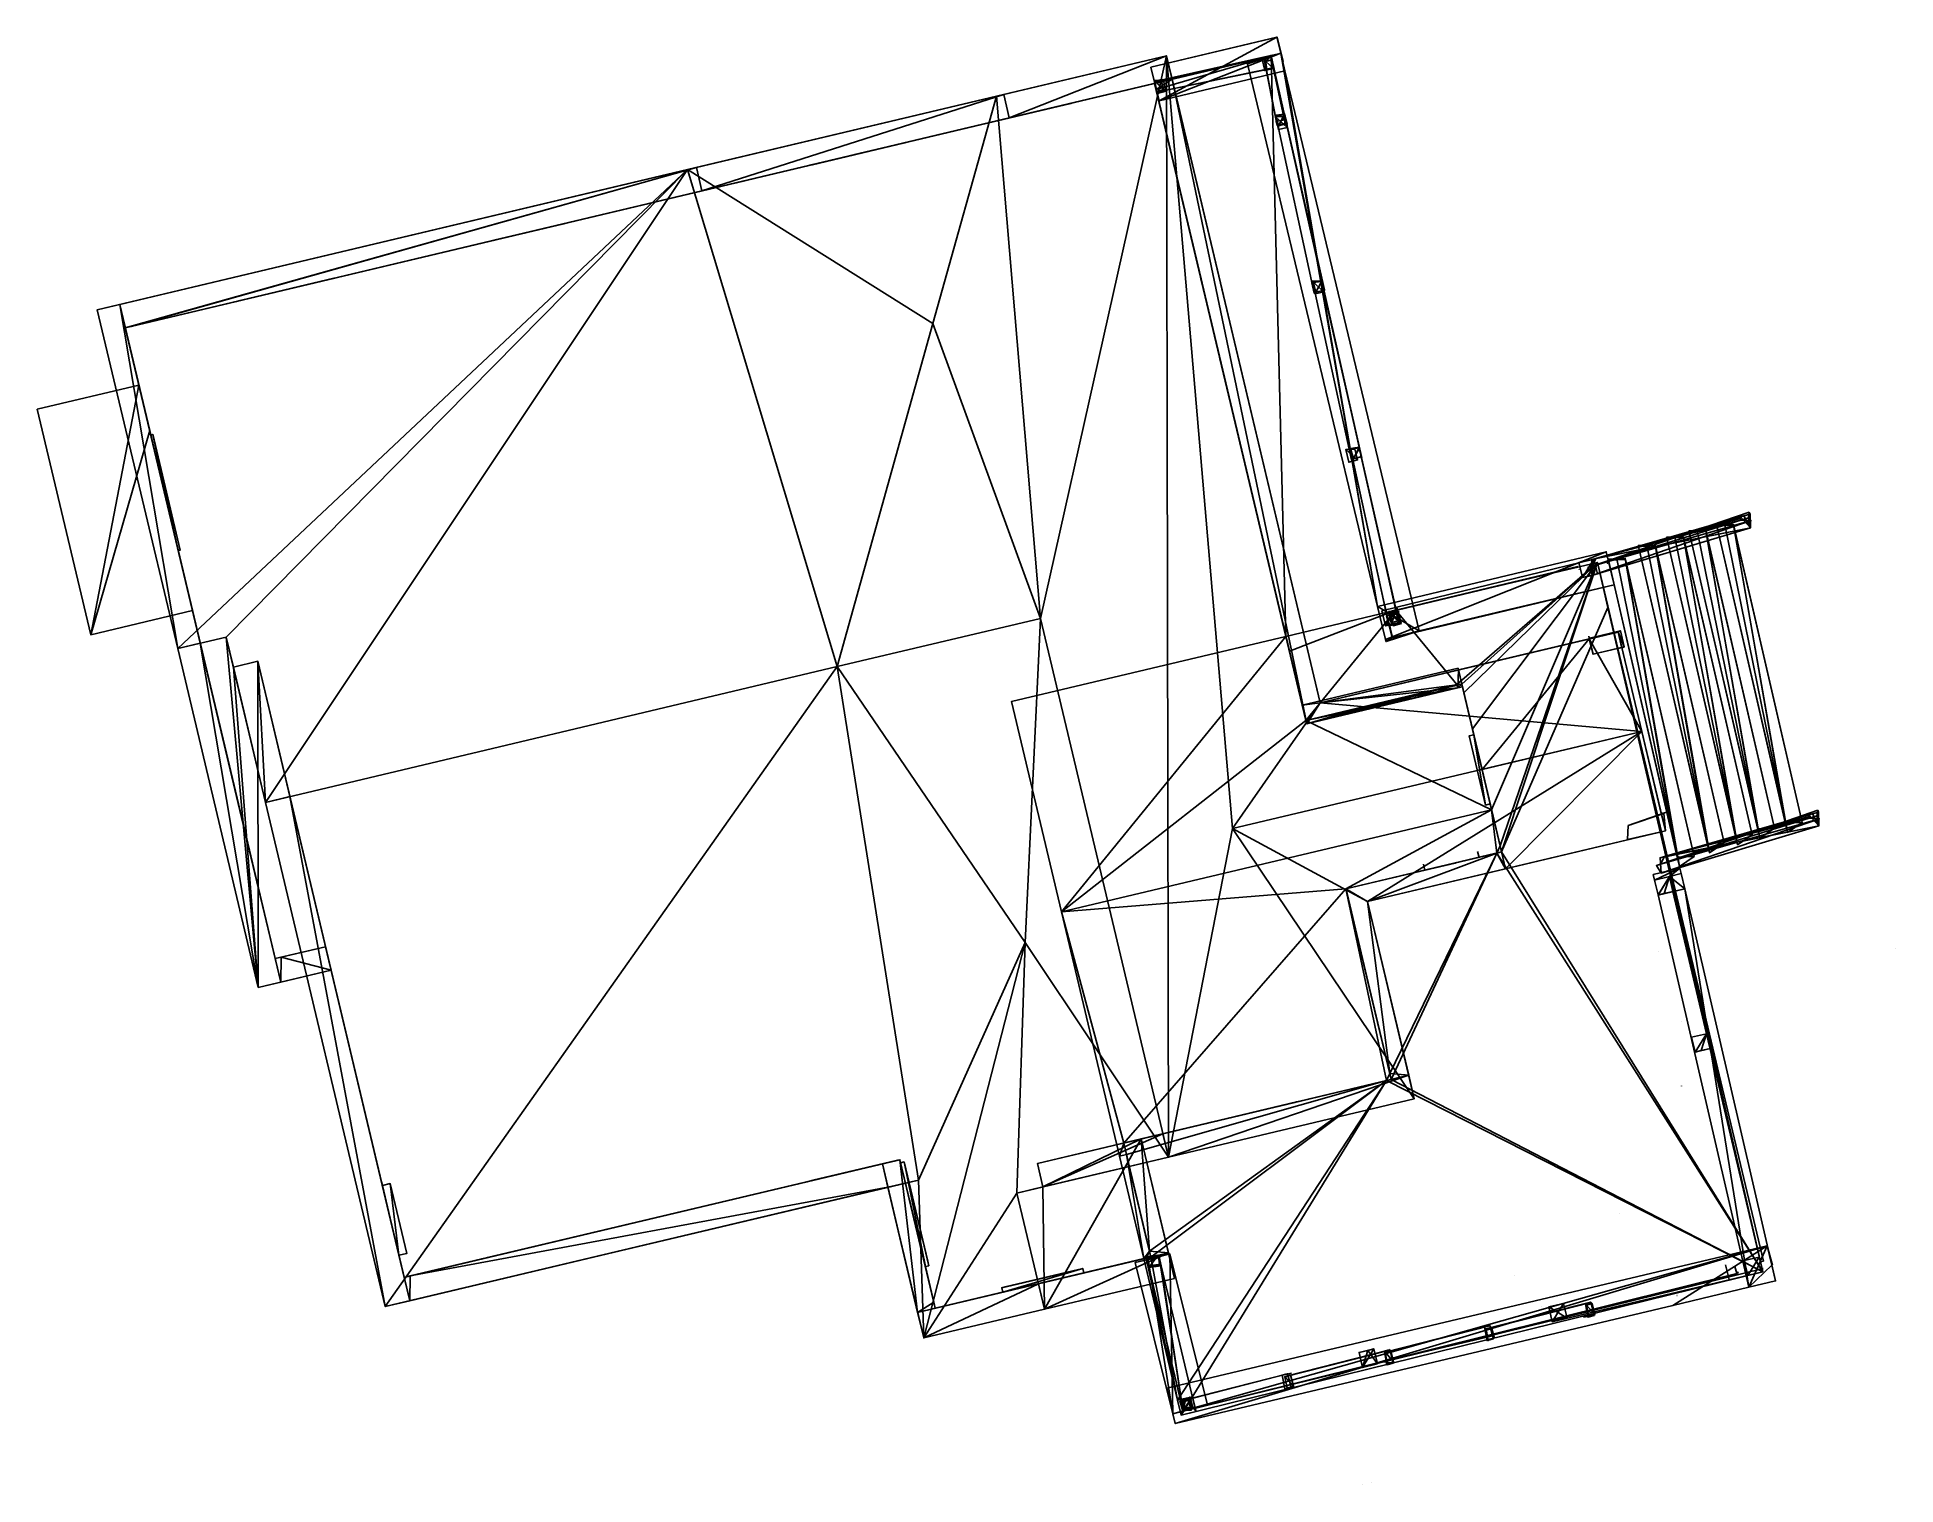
# Model space of a CAD drawing. Extents: x -324 to 583, y -546 to 160.
import ezdxf

# ---------------------------------------------------------------- set-up
doc = ezdxf.new("R2010")
doc.units = 0
doc.header["$MEASUREMENT"] = 0
doc.layers.get('0').update_dxf_attribs({"color": 13, "linetype": 'CONTINUOUS'})
doc.layers.add('ANNOTATIONS', color=22, linetype='CONTINUOUS')

# ---------------------------------------------------------------- blocks, each defined once
blk = doc.blocks.new('GROUP8_1')
at = {"color": 0}
for p, q in [((0, 43.71, 0), (-55.68, 43.71)), ((-55.68, 43.71), (-55.68, 0, 0)), ((0, 0), (0, 43.71, 0)), ((-55.68, 0, 0), (0, 0))]:
    blk.add_line(p, q, dxfattribs=at)
mesh = blk.add_polyface(dxfattribs=at)
corners = [(0, 0), (-55.68, 43.71), (-55.68, 0, 0), (0, 43.71, 0)]
mesh.append_faces([[corners[k] for k in face] for face in [(0, 1, 2), (1, 0, 3)]], dxfattribs={"vtx0": -1, "color": 0})
blk = doc.blocks.new('GROUP4_1')
at = {"color": 0}
for p, q in [((0, 44.39), (-46.33, 44.39)), ((-46.33, 44.39), (-46.33, 0)), ((0, 0), (0, 44.39)), ((-46.33, 0), (0, 0))]:
    blk.add_line(p, q, dxfattribs=at)
mesh = blk.add_polyface(dxfattribs=at)
corners = [(-46.33, 0), (0, 44.39), (-46.33, 44.39), (0, 0)]
mesh.append_faces([[corners[k] for k in face] for face in [(0, 1, 2), (1, 0, 3)]], dxfattribs={"vtx0": -1, "color": 0})
blk = doc.blocks.new('GROUP10_1')
at = {"color": 0}
for p, q in [((27.03, 49.16), (0, 49.16)), ((0, 49.16), (0, 0)), ((27.03, 0), (27.03, 49.16)), ((0, 0), (27.03, 0))]:
    blk.add_line(p, q, dxfattribs=at)
mesh = blk.add_polyface(dxfattribs=at)
corners = [(27.03, 0), (0, 49.16), (0, 0), (27.03, 49.16)]
mesh.append_faces([[corners[k] for k in face] for face in [(0, 1, 2), (1, 0, 3)]], dxfattribs={"vtx0": -1, "color": 0})
blk = doc.blocks.new('GROUP11_1')
at = {"color": 0}
for p, q in [((0, 0), (0, -42.72)), ((44.03, 0), (0, 0)), ((44.03, -42.72), (44.03, 0)), ((0, -42.72), (44.03, -42.72))]:
    blk.add_line(p, q, dxfattribs=at)
mesh = blk.add_polyface(dxfattribs=at)
corners = [(0, -42.72), (44.03, 0), (0, 0), (44.03, -42.72)]
mesh.append_faces([[corners[k] for k in face] for face in [(0, 1, 2), (1, 0, 3)]], dxfattribs={"vtx0": -1, "color": 0})
blk = doc.blocks.new('GROUP5_1')
at = {"color": 0}
for p, q in [((0, 20.71), (-33.96, 20.71)), ((-33.96, 20.71), (-33.96, 0)), ((0, 0), (0, 20.71)), ((-33.96, 0), (0, 0))]:
    blk.add_line(p, q, dxfattribs=at)
mesh = blk.add_polyface(dxfattribs=at)
corners = [(-33.96, 0), (0, 20.71), (-33.96, 20.71), (0, 0)]
mesh.append_faces([[corners[k] for k in face] for face in [(0, 1, 2), (1, 0, 3)]], dxfattribs={"vtx0": -1, "color": 0})
blk = doc.blocks.new('GROUP3_1')
at = {"color": 0}
for p, q in [((35, 77, 0), (0, 77)), ((0, 77), (0, 0)), ((35, 0, 0), (35, 77, 0)), ((0, 0), (35, 0, 0))]:
    blk.add_line(p, q, dxfattribs=at)
mesh = blk.add_polyface(dxfattribs=at)
corners = [(35, 0, 0), (0, 77), (0, 0), (35, 77, 0)]
mesh.append_faces([[corners[k] for k in face] for face in [(0, 1, 2), (1, 0, 3)]], dxfattribs={"vtx0": -1, "color": 0})
blk = doc.blocks.new('GROUP12_1')
at = {"color": 0}
for p, q in [((0, 49.42), (-25.11, 49.42)), ((-25.11, 49.42), (-25.11, 0)), ((0, 0), (0, 49.42)), ((-25.11, 0), (0, 0))]:
    blk.add_line(p, q, dxfattribs=at)
mesh = blk.add_polyface(dxfattribs=at)
corners = [(0, 0), (-25.11, 49.42), (-25.11, 0), (0, 49.42)]
mesh.append_faces([[corners[k] for k in face] for face in [(0, 1, 2), (1, 0, 3)]], dxfattribs={"vtx0": -1, "color": 0})
blk = doc.blocks.new('GROUP13_1')
at = {"color": 0}
for p, q in [((0, 0), (0, -43.48)), ((41.73, 0), (0, 0)), ((41.73, -43.48), (41.73, 0)), ((0, -43.48), (41.73, -43.48))]:
    blk.add_line(p, q, dxfattribs=at)
mesh = blk.add_polyface(dxfattribs=at)
corners = [(41.73, -43.48), (0, 0), (0, -43.48), (41.73, 0)]
mesh.append_faces([[corners[k] for k in face] for face in [(0, 1, 2), (1, 0, 3)]], dxfattribs={"vtx0": -1, "color": 0})
blk = doc.blocks.new('GROUP14_1')
at = {"color": 0}
for p, q in [((37.83, 19.89), (0, 19.89)), ((0, 19.89), (0, 0)), ((37.83, 0), (37.83, 19.89)), ((0, 0), (37.83, 0))]:
    blk.add_line(p, q, dxfattribs=at)
mesh = blk.add_polyface(dxfattribs=at)
corners = [(37.83, 0), (0, 19.89), (0, 0), (37.83, 19.89)]
mesh.append_faces([[corners[k] for k in face] for face in [(0, 1, 2), (1, 0, 3)]], dxfattribs={"vtx0": -1, "color": 0})
blk = doc.blocks.new('GROUP17_1')
at = {"color": 0}
for p, q in [((0, 0), (0, -26.45)), ((46.35, 0), (0, 0)), ((46.35, -26.45), (46.35, 0)), ((0, -26.45), (46.35, -26.45))]:
    blk.add_line(p, q, dxfattribs=at)
mesh = blk.add_polyface(dxfattribs=at)
corners = [(46.35, -26.45), (0, 0), (0, -26.45), (46.35, 0)]
mesh.append_faces([[corners[k] for k in face] for face in [(0, 1, 2), (1, 0, 3)]], dxfattribs={"vtx0": -1, "color": 0})
blk = doc.blocks.new('GROUP15_1')
at = {"color": 0}
for p, q in [((40.13, 42.01), (0, 42.01)), ((0, 42.01), (0, 0)), ((40.13, 0), (40.13, 42.01)), ((0, 0), (40.13, 0))]:
    blk.add_line(p, q, dxfattribs=at)
mesh = blk.add_polyface(dxfattribs=at)
corners = [(40.13, 0), (0, 42.01), (0, 0), (40.13, 42.01)]
mesh.append_faces([[corners[k] for k in face] for face in [(0, 1, 2), (1, 0, 3)]], dxfattribs={"vtx0": -1, "color": 0})
blk = doc.blocks.new('GROUP18_1')
at = {"color": 0}
for p, q in [((0, 22.3), (-13.55, 22.3)), ((-13.55, 22.3), (-13.55, 0)), ((0, 0), (0, 22.3)), ((-13.55, 0), (0, 0))]:
    blk.add_line(p, q, dxfattribs=at)
mesh = blk.add_polyface(dxfattribs=at)
corners = [(0, 0), (-13.55, 22.3), (-13.55, 0), (0, 22.3)]
mesh.append_faces([[corners[k] for k in face] for face in [(0, 1, 2), (1, 0, 3)]], dxfattribs={"vtx0": -1, "color": 0})
blk = doc.blocks.new('GROUP6_1')
at = {"color": 0}
for p, q in [((0, 0), (0, -8.1875)), ((14.5, 0, 0), (0, 0)), ((0, -8.1875), (14.5, -8.1875, 0)), ((14.5, -8.1875, 0), (14.5, 0, 0))]:
    blk.add_line(p, q, dxfattribs=at)
mesh = blk.add_polyface(dxfattribs=at)
corners = [(14.5, -8.1875, 0), (0, 0), (0, -8.1875), (14.5, 0, 0)]
mesh.append_faces([[corners[k] for k in face] for face in [(0, 1, 2), (1, 0, 3)]], dxfattribs={"vtx0": -1, "color": 0})
blk = doc.blocks.new('GROUP1_1')
at = {"color": 0}
for p, q in [((58, 77.44, 0), (0, 77.44)), ((0, 77.44), (0, 0)), ((58, 0, 0), (58, 77.44, 0)), ((0, 0), (58, 0, 0))]:
    blk.add_line(p, q, dxfattribs=at)
mesh = blk.add_polyface(dxfattribs=at)
corners = [(0, 0), (58, 77.44, 0), (0, 77.44), (58, 0, 0)]
mesh.append_faces([[corners[k] for k in face] for face in [(0, 1, 2), (1, 0, 3)]], dxfattribs={"vtx0": -1, "color": 0})
blk = doc.blocks.new('GROUP16_1')
at = {"color": 0}
for p, q in [((0, 0), (-16.1875, 0, 0)), ((-16.1875, 0, 0), (-16.1875, -6.25, 0)), ((0, -6.25), (0, 0)), ((-16.1875, -6.25, 0), (0, -6.25))]:
    blk.add_line(p, q, dxfattribs=at)
mesh = blk.add_polyface(dxfattribs=at)
corners = [(-16.1875, -6.25, 0), (0, 0), (-16.1875, 0, 0), (0, -6.25)]
mesh.append_faces([[corners[k] for k in face] for face in [(0, 1, 2), (1, 0, 3)]], dxfattribs={"vtx0": -1, "color": 0})
blk = doc.blocks.new('GROUP9_1')
at = {"color": 0}
for p, q in [((0, 40.38), (-52.19, 40.38)), ((-52.19, 40.38), (-52.19, 0)), ((0, 0), (0, 40.38)), ((-52.19, 0), (0, 0))]:
    blk.add_line(p, q, dxfattribs=at)
mesh = blk.add_polyface(dxfattribs=at)
corners = [(0, 0), (-52.19, 40.38), (-52.19, 0), (0, 40.38)]
mesh.append_faces([[corners[k] for k in face] for face in [(0, 1, 2), (1, 0, 3)]], dxfattribs={"vtx0": -1, "color": 0})
blk = doc.blocks.new('POST')
at = {"color": 17}
for p, q in [((0.37, 31.72), (0.37, 24.25)), ((7.84, 31.72), (0.37, 31.72)), ((0.37, 31.72, 122.9), (0.37, 24.25, 122.9)), ((7.84, 31.72, 122.9), (0.37, 31.72, 122.9)), ((7.84, 31.72), (0.37, 31.72)), ((0.37, 31.72), (0.37, 31.72, 122.9)), ((7.84, 31.72, 122.9), (0.37, 31.72, 122.9)), ((0.37, 31.72), (0.37, 24.25)), ((0.37, 31.72, 122.9), (0.37, 24.25, 122.9)), ((0.37, 31.72), (0.37, 31.72, 122.9)), ((7.84, 31.72), (7.84, 24.25)), ((7.84, 31.72, 122.9), (7.84, 24.25, 122.9)), ((7.84, 31.72), (7.84, 24.25)), ((7.84, 31.72), (7.84, 31.72, 122.9)), ((7.84, 31.72, 122.9), (7.84, 24.25, 122.9)), ((7.84, 31.72), (7.84, 31.72, 122.9)), ((0.37, 24.25), (7.84, 24.25)), ((0.37, 24.25, 122.9), (7.84, 24.25, 122.9)), ((0.37, 24.25), (7.84, 24.25)), ((0.37, 24.25, 122.9), (7.84, 24.25, 122.9)), ((0.37, 24.25), (0.37, 24.25, 122.9)), ((0.37, 24.25), (0.37, 24.25, 122.9)), ((7.84, 24.25), (7.84, 24.25, 122.9)), ((7.84, 24.25), (7.84, 24.25, 122.9))]:
    blk.add_line(p, q, dxfattribs=at)
mesh = blk.add_polyface(dxfattribs=at)
corners = [(7.84, 31.72), (0.37, 24.25), (0.37, 31.72), (7.84, 24.25)]
mesh.append_faces([[corners[k] for k in face] for face in [(0, 1, 2), (1, 0, 3)]], dxfattribs={"vtx0": -1, "color": 17})
mesh = blk.add_polyface(dxfattribs=at)
corners = [(7.84, 24.25, 122.9), (0.37, 31.72, 122.9), (0.37, 24.25, 122.9), (7.84, 31.72, 122.9)]
mesh.append_faces([[corners[k] for k in face] for face in [(0, 1, 2), (1, 0, 3)]], dxfattribs={"vtx0": -1, "color": 17})
mesh = blk.add_polyface(dxfattribs=at)
corners = [(0.37, 31.72, 122.9), (7.84, 31.72), (0.37, 31.72), (7.84, 31.72, 122.9)]
mesh.append_faces([[corners[k] for k in face] for face in [(0, 1, 2), (1, 0, 3)]], dxfattribs={"vtx0": -1, "color": 17})
mesh = blk.add_polyface(dxfattribs=at)
corners = [(0.37, 31.72, 122.9), (0.37, 24.25), (0.37, 24.25, 122.9), (0.37, 31.72)]
mesh.append_faces([[corners[k] for k in face] for face in [(0, 1, 2), (1, 0, 3)]], dxfattribs={"vtx0": -1, "color": 17})
mesh = blk.add_polyface(dxfattribs=at)
corners = [(7.84, 31.72), (7.84, 24.25, 122.9), (7.84, 24.25), (7.84, 31.72, 122.9)]
mesh.append_faces([[corners[k] for k in face] for face in [(0, 1, 2), (1, 0, 3)]], dxfattribs={"vtx0": -1, "color": 17})
mesh = blk.add_polyface(dxfattribs=at)
corners = [(7.84, 24.25, 122.9), (0.37, 24.25), (7.84, 24.25), (0.37, 24.25, 122.9)]
mesh.append_faces([[corners[k] for k in face] for face in [(0, 1, 2), (1, 0, 3)]], dxfattribs={"vtx0": -1, "color": 17})
blk = doc.blocks.new('STAIRCASE')
at = {"color": 0}
for p, q in [((0, 83.89, 0.55), (1.01, 84.08, 3.39)), ((2.55, 82.86, 0.13), (0, 83.89, 0.55)), ((0, 83.89, 0.55), (1.93, 64.3, 9.13)), ((2.55, 82.86, 0.13), (1.01, 84.08, 3.39)), ((1.16, 80.97, 4.96), (1.01, 84.08, 3.39)), ((7.51, 82.75, 3.73), (1.01, 84.08, 3.39)), ((4.2, 83.79, 2.99), (2.55, 82.86, 0.13)), ((7.51, 82.75, 3.73), (2.55, 82.86, 0.13)), ((2.55, 82.86, 0.13), (2.81, 78.99, 1.86)), ((149.13, 82.77, 0.42), (150.14, 82.96, 3.26)), ((149.13, 82.77, 0.42), (151.06, 63.18, 9)), ((151.67, 81.74), (149.13, 82.77, 0.42)), ((151.67, 81.74), (150.14, 82.96, 3.26)), ((150.28, 79.85, 4.83), (150.14, 82.96, 3.26)), ((156.63, 81.63, 3.6), (150.14, 82.96, 3.26)), ((153.32, 82.67, 2.86), (151.67, 81.74)), ((156.63, 81.63, 3.6), (151.67, 81.74)), ((151.67, 81.74), (151.93, 77.87, 1.74)), ((161.32, 1.5, 44.04), (153.32, 82.67, 2.86)), ((1.24, 79.23, 5.84), (1.16, 80.97, 4.96)), ((1.24, 79.23, 5.84), (1.98, 79.11, 3.97)), ((1.98, 79.11, 3.97), (2.81, 78.99, 1.86)), ((2.84, 66.91, 9.97), (4.44, 74.97, 10.27)), ((2.84, 66.91, 9.97), (3.99, 74.93, 10.26)), ((2.85, 66.99, 9.31), (4, 74.97, 9.6)), ((3.18, 70.94, 9.45), (4, 74.97, 9.6)), ((3.99, 74.97, 9.56), (3.18, 70.94, 9.45)), ((4, 74.97, 10.06), (3.99, 74.97, 10.06)), ((3.99, 74.97, 10.06), (3.99, 74.97, 9.56)), ((153.13, 74.07, 9.15), (3.99, 74.97, 9.56)), ((3.99, 74.97, 9.56), (20.08, 74.87, 9.56)), ((153.13, 74.07, 9.15), (3.99, 74.97, 9.56)), ((3.99, 74.93, 10.26), (4, 74.97, 9.93)), ((4, 74.97, 9.93), (4, 75.01, 9.6)), ((153.13, 74.07, 10.06), (4, 74.97, 10.06)), ((4, 74.97, 10.06), (4, 74.97, 9.93)), ((4, 74.97, 10.27), (4, 74.97, 10.06)), ((4, 74.97, 9.6), (20.08, 74.87, 9.56)), ((4, 74.97, 9.93), (4, 74.97, 9.6)), ((4.44, 74.97, 10.27), (153.13, 74.07, 10.06)), ((20.08, 74.87, 9.56), (153.13, 74.07, 9.23)), ((20.08, 74.87, 9.56), (153.13, 74.07, 9.56)), ((20.08, 74.87, 9.56), (153.13, 74.07, 9.23)), ((150.36, 78.11, 5.71), (150.28, 79.85, 4.83)), ((150.36, 78.11, 5.71), (151.1, 77.99, 3.85)), ((153.76, 4.83, 42.73), (150.36, 78.11, 5.71)), ((153.76, 4.83, 42.73), (150.36, 78.11, 5.71)), ((151.1, 77.99, 3.85), (151.93, 77.87, 1.74)), ((151.52, 66.02, 8.94), (153.13, 74.07, 9.15)), ((153.13, 74.07, 9.23), (153.13, 74.07, 9.15)), ((153.13, 74.07, 9.15), (156.21, 65.99, 9.15)), ((156.21, 65.99, 9.76), (153.13, 74.07, 9.76)), ((153.13, 74.07, 9.76), (153.13, 74.07, 9.56)), ((153.13, 74.07, 9.56), (153.13, 74.07, 9.23)), ((153.13, 74.07, 9.23), (153.13, 74.07, 9.15)), ((153.13, 74.07, 9.76), (153.13, 74.07, 10.06)), ((156.21, 65.99, 9.76), (153.13, 74.07, 9.76)), ((156.21, 65.99, 9.76), (153.13, 74.07, 10.06)), ((156.21, 65.99, 9.76), (153.13, 74.07, 10.06)), ((153.13, 74.07, 9.56), (153.13, 74.07, 9.23)), ((1.93, 64.3, 9.13), (2.47, 58.8, 11.54)), ((2.36, 66.92, 9.31), (3.18, 70.94, 9.45)), ((3.18, 70.94, 9.45), (2.37, 66.92, 9.35)), ((2.84, 66.91, 9.35), (2.37, 66.92, 9.35)), ((2.84, 66.91, 9.35), (2.37, 66.92, 9.35)), ((2.37, 66.92, 9.35), (2.84, 66.91, 9.31)), ((2.85, 66.99, 9.31), (2.84, 66.91, 9.97)), ((2.85, 66.99, 9.31), (2.84, 66.91, 9.97)), ((2.84, 66.91, 9.31), (2.85, 66.99, 9.31)), ((151.52, 66.02, 8.94), (2.84, 66.91, 9.35)), ((2.84, 66.91, 9.97), (2.84, 66.91, 9.35)), ((2.84, 66.91, 9.35), (2.84, 66.91, 9.31)), ((156.21, 65.99, 9.76), (2.84, 66.91, 9.97)), ((151.52, 66.02, 8.94), (2.84, 66.91, 9.35)), ((2.84, 66.91, 9.35), (2.84, 66.91, 9.31)), ((2.84, 66.91, 9.97), (2.84, 66.91, 9.35)), ((156.21, 65.99, 9.76), (2.84, 66.91, 9.97)), ((156.21, 65.99, 8.93), (151.52, 66.02, 8.94)), ((156.21, 65.99, 9.76), (156.21, 65.99, 9.15)), ((156.21, 65.99, 9.76), (156.21, 65.99, 9.15)), ((156.21, 65.99, 9.15), (156.21, 65.99, 8.93)), ((2.07, 53.13, 15.31), (2.89, 57.16, 15.46)), ((2.89, 57.16, 15.46), (2.08, 53.13, 15.35)), ((2.47, 58.8, 11.54), (7.95, 3.27, 35.84)), ((2.55, 53.13, 15.97), (4.15, 61.18, 16.27)), ((2.55, 53.13, 15.97), (3.7, 61.15, 16.27)), ((2.56, 53.2, 15.31), (3.71, 61.18, 15.61)), ((2.89, 57.16, 15.46), (3.71, 61.18, 15.6)), ((3.7, 61.18, 15.56), (2.89, 57.16, 15.46)), ((3.71, 61.18, 16.07), (3.7, 61.18, 16.07)), ((3.7, 61.18, 16.07), (3.7, 61.18, 15.56)), ((3.7, 61.18, 15.56), (19.79, 61.09, 15.56)), ((152.84, 60.29, 15.16), (3.7, 61.18, 15.56)), ((152.84, 60.29, 15.16), (3.7, 61.18, 15.56)), ((3.7, 61.15, 16.27), (3.71, 61.18, 15.94)), ((3.71, 61.18, 15.94), (3.71, 61.22, 15.61)), ((3.71, 61.18, 16.07), (3.71, 61.18, 15.94)), ((3.71, 61.18, 15.6), (19.79, 61.09, 15.56)), ((152.84, 60.29, 16.07), (3.71, 61.18, 16.07)), ((3.71, 61.18, 16.27), (3.71, 61.18, 16.07)), ((3.71, 61.18, 15.94), (3.71, 61.18, 15.61)), ((4.15, 61.18, 16.27), (152.84, 60.29, 16.07)), ((19.79, 61.09, 15.56), (152.84, 60.29, 15.24)), ((19.79, 61.09, 15.56), (152.84, 60.29, 15.24)), ((151.06, 63.18, 9), (151.6, 57.68, 11.41)), ((151.23, 52.23, 14.95), (152.84, 60.29, 15.16)), ((151.6, 57.68, 11.41), (157.08, 2.14, 35.71)), ((152.84, 60.29, 15.16), (155.92, 52.2, 15.16)), ((155.92, 52.2, 15.76), (152.84, 60.29, 15.76)), ((152.84, 60.29, 15.76), (152.84, 60.29, 15.56)), ((152.84, 60.29, 15.56), (152.84, 60.29, 15.24)), ((152.84, 60.29, 15.24), (152.84, 60.29, 15.16)), ((152.84, 60.29, 15.24), (152.84, 60.29, 15.16)), ((152.84, 60.29, 15.76), (152.84, 60.29, 16.07)), ((155.92, 52.2, 15.76), (152.84, 60.29, 15.76)), ((155.92, 52.2, 15.76), (152.84, 60.29, 16.07)), ((155.92, 52.2, 15.76), (152.84, 60.29, 16.07)), ((152.84, 60.29, 15.56), (152.84, 60.29, 15.24)), ((2.55, 53.13, 15.35), (2.08, 53.13, 15.35)), ((2.08, 53.13, 15.35), (2.55, 53.13, 15.31)), ((2.55, 53.13, 15.35), (2.08, 53.13, 15.35)), ((2.56, 53.2, 15.31), (2.55, 53.13, 15.97)), ((2.55, 53.13, 15.31), (2.56, 53.2, 15.31)), ((2.56, 53.2, 15.31), (2.55, 53.13, 15.97)), ((151.23, 52.23, 14.95), (2.55, 53.13, 15.35)), ((2.55, 53.13, 15.35), (2.55, 53.13, 15.31)), ((2.55, 53.13, 15.97), (2.55, 53.13, 15.35)), ((155.92, 52.2, 15.76), (2.55, 53.13, 15.97)), ((151.23, 52.23, 14.95), (2.55, 53.13, 15.35)), ((2.55, 53.13, 15.97), (2.55, 53.13, 15.35)), ((2.55, 53.13, 15.35), (2.55, 53.13, 15.31)), ((155.92, 52.2, 15.76), (2.55, 53.13, 15.97)), ((2.6, 41.8, 21.04), (3.42, 45.82, 21.18)), ((3.42, 45.82, 21.18), (2.61, 41.8, 21.08)), ((3.07, 41.79, 21.7), (4.68, 49.85, 22)), ((3.07, 41.79, 21.7), (4.23, 49.81, 21.99)), ((3.08, 41.87, 21.04), (4.23, 49.85, 21.33)), ((3.42, 45.82, 21.18), (4.23, 49.85, 21.33)), ((4.22, 49.85, 21.29), (3.42, 45.82, 21.18)), ((4.22, 49.85, 21.8), (4.22, 49.85, 21.29)), ((4.23, 49.85, 21.8), (4.22, 49.85, 21.8)), ((4.22, 49.85, 21.29), (20.32, 49.75, 21.29)), ((153.37, 48.95, 20.88), (4.22, 49.85, 21.29)), ((153.37, 48.95, 20.88), (4.22, 49.85, 21.29)), ((4.23, 49.85, 21.66), (4.24, 49.89, 21.34)), ((4.23, 49.85, 22), (4.23, 49.85, 21.8)), ((4.23, 49.85, 21.8), (4.23, 49.85, 21.66)), ((4.23, 49.85, 21.33), (20.32, 49.75, 21.29)), ((153.37, 48.95, 21.8), (4.23, 49.85, 21.8)), ((4.23, 49.85, 21.66), (4.23, 49.85, 21.33)), ((4.23, 49.81, 21.99), (4.23, 49.85, 21.66)), ((4.68, 49.85, 22), (153.37, 48.95, 21.8)), ((20.32, 49.75, 21.29), (153.37, 48.95, 21.29)), ((20.32, 49.75, 21.29), (153.37, 48.95, 20.96)), ((20.32, 49.75, 21.29), (153.37, 48.95, 20.96)), ((155.92, 52.2, 14.94), (151.23, 52.23, 14.95)), ((151.76, 40.9, 20.67), (153.37, 48.95, 20.88)), ((153.37, 48.95, 21.29), (153.37, 48.95, 20.96)), ((153.37, 48.95, 20.96), (153.37, 48.95, 20.88)), ((153.37, 48.95, 20.88), (156.44, 40.87, 20.88)), ((156.44, 40.87, 21.49), (153.37, 48.95, 21.49)), ((153.37, 48.95, 21.49), (153.37, 48.95, 21.29)), ((153.37, 48.95, 21.29), (153.37, 48.95, 20.96)), ((153.37, 48.95, 20.96), (153.37, 48.95, 20.88)), ((156.44, 40.87, 21.49), (153.37, 48.95, 21.8)), ((153.37, 48.95, 21.49), (153.37, 48.95, 21.8)), ((156.44, 40.87, 21.49), (153.37, 48.95, 21.49)), ((156.44, 40.87, 21.49), (153.37, 48.95, 21.8)), ((155.92, 52.2, 15.76), (155.92, 52.2, 15.16)), ((155.92, 52.2, 15.16), (155.92, 52.2, 14.94)), ((155.92, 52.2, 15.76), (155.92, 52.2, 15.16)), ((3.07, 41.79, 21.08), (2.61, 41.8, 21.08)), ((2.61, 41.8, 21.08), (3.07, 41.79, 21.04)), ((3.07, 41.79, 21.08), (2.61, 41.8, 21.08)), ((3.08, 41.87, 21.04), (3.07, 41.79, 21.7)), ((3.07, 41.79, 21.04), (3.08, 41.87, 21.04)), ((3.08, 41.87, 21.04), (3.07, 41.79, 21.7)), ((3.07, 41.79, 21.7), (3.07, 41.79, 21.08)), ((3.07, 41.79, 21.08), (3.07, 41.79, 21.04)), ((151.76, 40.9, 20.67), (3.07, 41.79, 21.08)), ((3.07, 41.79, 21.08), (3.07, 41.79, 21.04)), ((3.07, 41.79, 21.7), (3.07, 41.79, 21.08)), ((156.44, 40.87, 21.49), (3.07, 41.79, 21.7)), ((156.44, 40.87, 21.49), (3.07, 41.79, 21.7)), ((151.76, 40.9, 20.67), (3.07, 41.79, 21.08)), ((156.44, 40.87, 20.66), (151.76, 40.9, 20.67)), ((156.44, 40.87, 21.49), (156.44, 40.87, 20.88)), ((156.44, 40.87, 21.49), (156.44, 40.87, 20.88)), ((156.44, 40.87, 20.88), (156.44, 40.87, 20.66)), ((3.26, 27.51, 28.26), (4.08, 31.54, 28.4)), ((4.08, 31.54, 28.4), (3.27, 27.51, 28.3)), ((3.74, 27.51, 28.29), (3.27, 27.51, 28.3)), ((3.27, 27.51, 28.3), (3.74, 27.51, 28.25)), ((3.74, 27.51, 28.29), (3.27, 27.51, 28.3)), ((3.74, 27.51, 28.91), (5.34, 35.56, 29.22)), ((3.74, 27.51, 28.91), (4.89, 35.53, 29.21)), ((3.75, 27.58, 28.26), (3.74, 27.51, 28.91)), ((3.75, 27.58, 28.26), (3.74, 27.51, 28.91)), ((3.74, 27.51, 28.25), (3.75, 27.58, 28.26)), ((152.42, 26.61, 27.89), (3.74, 27.51, 28.29)), ((3.74, 27.51, 28.29), (3.74, 27.51, 28.25)), ((3.74, 27.51, 28.91), (3.74, 27.51, 28.29)), ((157.11, 26.59, 28.7), (3.74, 27.51, 28.91)), ((157.11, 26.59, 28.7), (3.74, 27.51, 28.91)), ((152.42, 26.61, 27.89), (3.74, 27.51, 28.29)), ((3.74, 27.51, 28.91), (3.74, 27.51, 28.29)), ((3.74, 27.51, 28.29), (3.74, 27.51, 28.25)), ((3.75, 27.58, 28.26), (4.89, 35.57, 28.55)), ((4.08, 31.54, 28.4), (4.89, 35.57, 28.54)), ((4.88, 35.57, 28.5), (4.08, 31.54, 28.4)), ((4.89, 35.57, 29.01), (4.88, 35.57, 29.01)), ((4.88, 35.57, 29.01), (4.88, 35.57, 28.5)), ((4.88, 35.57, 28.5), (20.98, 35.47, 28.5)), ((154.03, 34.67, 28.1), (4.88, 35.57, 28.5)), ((154.03, 34.67, 28.1), (4.88, 35.57, 28.5)), ((4.89, 35.57, 28.88), (4.9, 35.6, 28.55)), ((4.89, 35.57, 29.01), (4.89, 35.57, 28.88)), ((4.89, 35.57, 29.22), (4.89, 35.57, 29.01)), ((4.89, 35.57, 28.54), (20.98, 35.47, 28.5)), ((154.03, 34.67, 29.01), (4.89, 35.57, 29.01)), ((4.89, 35.57, 28.88), (4.89, 35.57, 28.55)), ((4.89, 35.53, 29.21), (4.89, 35.57, 28.88)), ((5.34, 35.56, 29.22), (154.03, 34.67, 29.01)), ((20.98, 35.47, 28.5), (154.03, 34.67, 28.18)), ((20.98, 35.47, 28.5), (154.03, 34.67, 28.5)), ((20.98, 35.47, 28.5), (154.03, 34.67, 28.18)), ((152.42, 26.61, 27.89), (154.03, 34.67, 28.1)), ((154.03, 34.67, 28.18), (154.03, 34.67, 28.1)), ((154.03, 34.67, 28.7), (154.03, 34.67, 29.01)), ((157.11, 26.59, 28.7), (154.03, 34.67, 28.7)), ((157.11, 26.59, 28.7), (154.03, 34.67, 29.01)), ((157.11, 26.59, 28.7), (154.03, 34.67, 29.01)), ((154.03, 34.67, 28.5), (154.03, 34.67, 28.18)), ((154.03, 34.67, 28.1), (157.11, 26.59, 28.1)), ((157.11, 26.59, 28.7), (154.03, 34.67, 28.7)), ((154.03, 34.67, 28.7), (154.03, 34.67, 28.5)), ((154.03, 34.67, 28.5), (154.03, 34.67, 28.18)), ((154.03, 34.67, 28.18), (154.03, 34.67, 28.1)), ((6.85, 11.77, 36.45), (8.45, 19.82, 36.76)), ((6.85, 11.77, 36.45), (8, 19.79, 36.75)), ((6.86, 11.84, 35.8), (8, 19.83, 36.09)), ((7.19, 15.8, 35.94), (8, 19.83, 36.08)), ((8, 19.83, 36.04), (7.19, 15.8, 35.94)), ((8, 19.83, 36.42), (8.01, 19.86, 36.09)), ((8, 19.83, 36.55), (8, 19.83, 36.04)), ((8, 19.83, 36.76), (8, 19.83, 36.55)), ((157.14, 18.93, 36.55), (8, 19.83, 36.55)), ((8, 19.83, 36.55), (8, 19.83, 36.42)), ((8, 19.83, 36.08), (24.09, 19.73, 36.04)), ((8, 19.83, 36.55), (8, 19.83, 36.55)), ((8, 19.83, 36.42), (8, 19.83, 36.09)), ((8, 19.79, 36.75), (8, 19.83, 36.42)), ((8, 19.83, 36.04), (24.09, 19.73, 36.04)), ((157.14, 18.93, 35.64), (8, 19.83, 36.04)), ((157.14, 18.93, 35.64), (8, 19.83, 36.04)), ((8.45, 19.82, 36.76), (157.14, 18.93, 36.55)), ((24.09, 19.73, 36.04), (157.14, 18.93, 36.04)), ((24.09, 19.73, 36.04), (157.14, 18.93, 35.72)), ((24.09, 19.73, 36.04), (157.14, 18.93, 35.72)), ((157.11, 26.59, 27.88), (152.42, 26.61, 27.89)), ((155.53, 10.87, 35.43), (157.14, 18.93, 35.64)), ((157.11, 26.59, 28.7), (157.11, 26.59, 28.1)), ((157.11, 26.59, 28.1), (157.11, 26.59, 27.88)), ((157.11, 26.59, 28.7), (157.11, 26.59, 28.1)), ((157.14, 18.93, 36.04), (157.14, 18.93, 35.72)), ((157.14, 18.93, 35.64), (160.22, 10.85, 35.64)), ((160.22, 10.85, 36.24), (157.14, 18.93, 36.24)), ((157.14, 18.93, 36.24), (157.14, 18.93, 36.04)), ((157.14, 18.93, 36.04), (157.14, 18.93, 35.72)), ((157.14, 18.93, 35.72), (157.14, 18.93, 35.64)), ((157.14, 18.93, 36.24), (157.14, 18.93, 36.55)), ((160.22, 10.85, 36.24), (157.14, 18.93, 36.24)), ((160.22, 10.85, 36.24), (157.14, 18.93, 36.55)), ((157.14, 18.93, 35.72), (157.14, 18.93, 35.64)), ((160.22, 10.85, 36.24), (157.14, 18.93, 36.55)), ((6.37, 11.77, 35.8), (7.19, 15.8, 35.94)), ((7.19, 15.8, 35.94), (6.38, 11.77, 35.83)), ((6.85, 11.77, 35.83), (6.38, 11.77, 35.83)), ((6.38, 11.77, 35.83), (6.85, 11.77, 35.79)), ((6.85, 11.77, 35.83), (6.38, 11.77, 35.83)), ((6.86, 11.84, 35.8), (6.85, 11.77, 36.45)), ((6.86, 11.84, 35.8), (6.85, 11.77, 36.45)), ((6.85, 11.77, 35.79), (6.86, 11.84, 35.8)), ((155.53, 10.87, 35.43), (6.85, 11.77, 35.83)), ((6.85, 11.77, 35.83), (6.85, 11.77, 35.79)), ((6.85, 11.77, 36.45), (6.85, 11.77, 35.83)), ((155.53, 10.87, 35.43), (6.85, 11.77, 35.83)), ((6.85, 11.77, 36.45), (6.85, 11.77, 35.83)), ((6.85, 11.77, 35.83), (6.85, 11.77, 35.79)), ((160.22, 10.85, 35.42), (155.53, 10.87, 35.43)), ((160.22, 10.85, 36.24), (160.22, 10.85, 35.64)), ((160.22, 10.85, 36.24), (160.22, 10.85, 35.64)), ((160.22, 10.85, 35.64), (160.22, 10.85, 35.42)), ((4.74, 3.75, 43.97), (4.64, 5.95, 42.86)), ((4.64, 5.95, 42.86), (7.95, 3.27, 35.84)), ((4.74, 3.75, 43.97), (12.2, 2.62, 44.17)), ((7.95, 3.27, 35.84), (8.1, 1.12, 36.8)), ((8.1, 1.12, 36.8), (12.2, 2.62, 44.17)), ((153.76, 4.83, 42.73), (157.08, 2.14, 35.71)), ((153.86, 2.63, 43.84), (153.76, 4.83, 42.73)), ((153.86, 2.63, 43.84), (161.32, 1.5, 44.04)), ((157.08, 2.14, 35.71), (157.22, 0, 36.67)), ((157.22, 0, 36.67), (161.32, 1.5, 44.04))]:
    blk.add_line(p, q, dxfattribs=at)
at = {"color": 17}
for p, q in [((12.2, 2.62, 44.17), (4.2, 83.79, 2.99)), ((12.2, 2.62, 44.17), (7.51, 82.75, 3.73)), ((161.32, 1.5, 44.04), (156.63, 81.63, 3.6)), ((4.64, 5.95, 42.86), (1.24, 79.23, 5.84)), ((4.64, 5.95, 42.86), (1.24, 79.23, 5.84)), ((2.81, 78.99, 1.86), (7.95, 3.27, 35.84)), ((2.81, 78.99, 1.86), (7.95, 3.27, 35.84)), ((151.93, 77.87, 1.74), (157.08, 2.14, 35.71)), ((151.93, 77.87, 1.74), (157.08, 2.14, 35.71)), ((19.79, 61.09, 15.56), (152.84, 60.29, 15.56)), ((160.22, 10.85, 36.24), (6.85, 11.77, 36.45)), ((160.22, 10.85, 36.24), (6.85, 11.77, 36.45))]:
    blk.add_line(p, q, dxfattribs=at)
at = {"color": 0}
mesh = blk.add_polyface(dxfattribs=at)
corners = [(7.51, 82.75, 3.73), (1.16, 80.97, 4.96), (1.01, 84.08, 3.39), (1.24, 79.23, 5.84), (4.64, 5.95, 42.86), (4.74, 3.75, 43.97), (12.2, 2.62, 44.17)]
mesh.append_faces([[corners[k] for k in face] for face in [(0, 1, 2), (5, 0, 6)]], dxfattribs={"vtx0": -1, "color": 0})
mesh.append_faces([[corners[k] for k in face] for face in [(1, 0, 3), (3, 0, 4), (4, 0, 5)]], dxfattribs={"vtx0": -1, "vtx1": -1, "color": 0})
mesh = blk.add_polyface(dxfattribs=at)
corners = [(12.2, 2.62, 44.17), (7.95, 3.27, 35.84), (8.1, 1.12, 36.8), (4.2, 83.79, 2.99), (2.81, 78.99, 1.86), (2.55, 82.86, 0.13)]
mesh.append_faces([[corners[k] for k in face] for face in [(0, 1, 2), (4, 3, 5)]], dxfattribs={"vtx0": -1, "color": 0})
mesh.append_faces([[corners[k] for k in face] for face in [(1, 3, 4)]], dxfattribs={"vtx0": -1, "vtx1": -1, "color": 0})
mesh.append_faces([[corners[k] for k in face] for face in [(1, 0, 3)]], dxfattribs={"vtx0": -1, "vtx2": -1, "color": 0})
mesh = blk.add_polyface(dxfattribs=at)
corners = [(156.63, 81.63, 3.6), (150.28, 79.85, 4.83), (150.14, 82.96, 3.26), (150.36, 78.11, 5.71), (153.76, 4.83, 42.73), (153.86, 2.63, 43.84), (161.32, 1.5, 44.04)]
mesh.append_faces([[corners[k] for k in face] for face in [(0, 1, 2), (5, 0, 6)]], dxfattribs={"vtx0": -1, "color": 0})
mesh.append_faces([[corners[k] for k in face] for face in [(1, 0, 3), (3, 0, 4), (4, 0, 5)]], dxfattribs={"vtx0": -1, "vtx1": -1, "color": 0})
mesh = blk.add_polyface(dxfattribs=at)
corners = [(161.32, 1.5, 44.04), (157.08, 2.14, 35.71), (157.22, 0, 36.67), (153.32, 82.67, 2.86), (151.93, 77.87, 1.74), (151.67, 81.74)]
mesh.append_faces([[corners[k] for k in face] for face in [(0, 1, 2), (4, 3, 5)]], dxfattribs={"vtx0": -1, "color": 0})
mesh.append_faces([[corners[k] for k in face] for face in [(1, 3, 4)]], dxfattribs={"vtx0": -1, "vtx1": -1, "color": 0})
mesh.append_faces([[corners[k] for k in face] for face in [(1, 0, 3)]], dxfattribs={"vtx0": -1, "vtx2": -1, "color": 0})
mesh = blk.add_polyface(dxfattribs=at)
corners = [(2.81, 78.99, 1.86), (4.64, 5.95, 42.86), (7.95, 3.27, 35.84), (1.98, 79.11, 3.97), (1.24, 79.23, 5.84)]
mesh.append_faces([[corners[k] for k in face] for face in [(0, 1, 2), (1, 3, 4)]], dxfattribs={"vtx0": -1, "color": 0})
mesh.append_faces([[corners[k] for k in face] for face in [(1, 0, 3)]], dxfattribs={"vtx0": -1, "vtx2": -1, "color": 0})
mesh = blk.add_polyface(dxfattribs=at)
corners = [(2.84, 66.91, 9.35), (3.18, 70.94, 9.45), (2.37, 66.92, 9.35), (151.52, 66.02, 8.94), (3.99, 74.97, 9.56), (153.13, 74.07, 9.15)]
mesh.append_faces([[corners[k] for k in face] for face in [(0, 1, 2), (4, 3, 5)]], dxfattribs={"vtx0": -1, "color": 0})
mesh.append_faces([[corners[k] for k in face] for face in [(1, 3, 4)]], dxfattribs={"vtx0": -1, "vtx1": -1, "color": 0})
mesh.append_faces([[corners[k] for k in face] for face in [(1, 0, 3)]], dxfattribs={"vtx0": -1, "vtx2": -1, "color": 0})
mesh = blk.add_polyface(dxfattribs=at)
corners = [(2.85, 66.99, 9.31), (3.99, 74.93, 10.26), (2.84, 66.91, 9.97), (4, 74.97, 9.6), (4, 74.97, 9.93)]
mesh.append_faces([[corners[k] for k in face] for face in [(0, 1, 2), (1, 3, 4)]], dxfattribs={"vtx0": -1, "color": 0})
mesh.append_faces([[corners[k] for k in face] for face in [(1, 0, 3)]], dxfattribs={"vtx0": -1, "vtx2": -1, "color": 0})
mesh = blk.add_polyface(dxfattribs=at)
corners = [(4.44, 74.97, 10.27), (156.21, 65.99, 9.76), (2.84, 66.91, 9.97), (153.13, 74.07, 10.06)]
mesh.append_faces([[corners[k] for k in face] for face in [(0, 1, 2), (1, 0, 3)]], dxfattribs={"vtx0": -1, "color": 0})
mesh = blk.add_polyface(dxfattribs=at)
corners = [(153.13, 74.07, 9.23), (3.99, 74.97, 9.56), (153.13, 74.07, 9.15), (20.08, 74.87, 9.56)]
mesh.append_faces([[corners[k] for k in face] for face in [(0, 1, 2), (1, 0, 3)]], dxfattribs={"vtx0": -1, "color": 0})
mesh = blk.add_polyface(dxfattribs=at)
corners = [(20.08, 74.87, 9.56), (153.13, 74.07, 9.23), (153.13, 74.07, 9.56)]
mesh.append_faces([[corners[k] for k in face] for face in [(0, 1, 2)]], dxfattribs={"color": 0})
mesh = blk.add_polyface(dxfattribs=at)
corners = [(151.93, 77.87, 1.74), (153.76, 4.83, 42.73), (157.08, 2.14, 35.71), (151.1, 77.99, 3.85), (150.36, 78.11, 5.71)]
mesh.append_faces([[corners[k] for k in face] for face in [(0, 1, 2), (1, 3, 4)]], dxfattribs={"vtx0": -1, "color": 0})
mesh.append_faces([[corners[k] for k in face] for face in [(1, 0, 3)]], dxfattribs={"vtx0": -1, "vtx2": -1, "color": 0})
mesh = blk.add_polyface(dxfattribs=at)
corners = [(153.13, 74.07, 9.76), (153.13, 74.07, 9.23), (156.21, 65.99, 9.76), (153.13, 74.07, 9.56), (153.13, 74.07, 9.15), (156.21, 65.99, 9.15)]
mesh.append_faces([[corners[k] for k in face] for face in [(1, 0, 3), (2, 4, 5)]], dxfattribs={"vtx0": -1, "color": 0})
mesh.append_faces([[corners[k] for k in face] for face in [(0, 1, 2), (4, 2, 1)]], dxfattribs={"vtx0": -1, "vtx1": -1, "color": 0})
mesh = blk.add_polyface(dxfattribs=at)
corners = [(153.13, 74.07, 9.76), (156.21, 65.99, 9.76), (153.13, 74.07, 10.06)]
mesh.append_faces([[corners[k] for k in face] for face in [(0, 1, 2)]], dxfattribs={"color": 0})
mesh = blk.add_polyface(dxfattribs=at)
corners = [(2.85, 66.99, 9.31), (2.84, 66.91, 9.35), (2.84, 66.91, 9.31), (2.84, 66.91, 9.97)]
mesh.append_faces([[corners[k] for k in face] for face in [(0, 1, 2), (1, 0, 3)]], dxfattribs={"vtx0": -1, "color": 0})
mesh = blk.add_polyface(dxfattribs=at)
corners = [(151.52, 66.02, 8.94), (156.21, 65.99, 9.15), (156.21, 65.99, 8.93), (2.84, 66.91, 9.35), (156.21, 65.99, 9.76), (2.84, 66.91, 9.97)]
mesh.append_faces([[corners[k] for k in face] for face in [(0, 1, 2), (4, 3, 5)]], dxfattribs={"vtx0": -1, "color": 0})
mesh.append_faces([[corners[k] for k in face] for face in [(1, 3, 4)]], dxfattribs={"vtx0": -1, "vtx1": -1, "color": 0})
mesh.append_faces([[corners[k] for k in face] for face in [(1, 0, 3)]], dxfattribs={"vtx0": -1, "vtx2": -1, "color": 0})
mesh = blk.add_polyface(dxfattribs=at)
corners = [(2.55, 53.13, 15.35), (2.89, 57.16, 15.46), (2.08, 53.13, 15.35), (151.23, 52.23, 14.95), (3.7, 61.18, 15.56), (152.84, 60.29, 15.16)]
mesh.append_faces([[corners[k] for k in face] for face in [(0, 1, 2), (4, 3, 5)]], dxfattribs={"vtx0": -1, "color": 0})
mesh.append_faces([[corners[k] for k in face] for face in [(1, 3, 4)]], dxfattribs={"vtx0": -1, "vtx1": -1, "color": 0})
mesh.append_faces([[corners[k] for k in face] for face in [(1, 0, 3)]], dxfattribs={"vtx0": -1, "vtx2": -1, "color": 0})
mesh = blk.add_polyface(dxfattribs=at)
corners = [(2.56, 53.2, 15.31), (3.7, 61.15, 16.27), (2.55, 53.13, 15.97), (3.71, 61.18, 15.61), (3.71, 61.18, 15.94)]
mesh.append_faces([[corners[k] for k in face] for face in [(0, 1, 2), (1, 3, 4)]], dxfattribs={"vtx0": -1, "color": 0})
mesh.append_faces([[corners[k] for k in face] for face in [(1, 0, 3)]], dxfattribs={"vtx0": -1, "vtx2": -1, "color": 0})
mesh = blk.add_polyface(dxfattribs=at)
corners = [(4.15, 61.18, 16.27), (155.92, 52.2, 15.76), (2.55, 53.13, 15.97), (152.84, 60.29, 16.07)]
mesh.append_faces([[corners[k] for k in face] for face in [(0, 1, 2), (1, 0, 3)]], dxfattribs={"vtx0": -1, "color": 0})
mesh = blk.add_polyface(dxfattribs=at)
corners = [(152.84, 60.29, 15.24), (3.7, 61.18, 15.56), (152.84, 60.29, 15.16), (19.79, 61.09, 15.56)]
mesh.append_faces([[corners[k] for k in face] for face in [(0, 1, 2), (1, 0, 3)]], dxfattribs={"vtx0": -1, "color": 0})
mesh = blk.add_polyface(dxfattribs=at)
corners = [(19.79, 61.09, 15.56), (152.84, 60.29, 15.24), (152.84, 60.29, 15.56)]
mesh.append_faces([[corners[k] for k in face] for face in [(0, 1, 2)]], dxfattribs={"color": 0})
mesh = blk.add_polyface(dxfattribs=at)
corners = [(152.84, 60.29, 15.76), (152.84, 60.29, 15.24), (155.92, 52.2, 15.76), (152.84, 60.29, 15.56), (152.84, 60.29, 15.16), (155.92, 52.2, 15.16)]
mesh.append_faces([[corners[k] for k in face] for face in [(1, 0, 3), (2, 4, 5)]], dxfattribs={"vtx0": -1, "color": 0})
mesh.append_faces([[corners[k] for k in face] for face in [(0, 1, 2), (4, 2, 1)]], dxfattribs={"vtx0": -1, "vtx1": -1, "color": 0})
mesh = blk.add_polyface(dxfattribs=at)
corners = [(152.84, 60.29, 15.76), (155.92, 52.2, 15.76), (152.84, 60.29, 16.07)]
mesh.append_faces([[corners[k] for k in face] for face in [(0, 1, 2)]], dxfattribs={"color": 0})
mesh = blk.add_polyface(dxfattribs=at)
corners = [(2.56, 53.2, 15.31), (2.55, 53.13, 15.35), (2.55, 53.13, 15.31), (2.55, 53.13, 15.97)]
mesh.append_faces([[corners[k] for k in face] for face in [(0, 1, 2), (1, 0, 3)]], dxfattribs={"vtx0": -1, "color": 0})
mesh = blk.add_polyface(dxfattribs=at)
corners = [(151.23, 52.23, 14.95), (155.92, 52.2, 15.16), (155.92, 52.2, 14.94), (2.55, 53.13, 15.35), (155.92, 52.2, 15.76), (2.55, 53.13, 15.97)]
mesh.append_faces([[corners[k] for k in face] for face in [(0, 1, 2), (4, 3, 5)]], dxfattribs={"vtx0": -1, "color": 0})
mesh.append_faces([[corners[k] for k in face] for face in [(1, 3, 4)]], dxfattribs={"vtx0": -1, "vtx1": -1, "color": 0})
mesh.append_faces([[corners[k] for k in face] for face in [(1, 0, 3)]], dxfattribs={"vtx0": -1, "vtx2": -1, "color": 0})
mesh = blk.add_polyface(dxfattribs=at)
corners = [(3.07, 41.79, 21.08), (3.42, 45.82, 21.18), (2.61, 41.8, 21.08), (151.76, 40.9, 20.67), (4.22, 49.85, 21.29), (153.37, 48.95, 20.88)]
mesh.append_faces([[corners[k] for k in face] for face in [(0, 1, 2), (4, 3, 5)]], dxfattribs={"vtx0": -1, "color": 0})
mesh.append_faces([[corners[k] for k in face] for face in [(1, 3, 4)]], dxfattribs={"vtx0": -1, "vtx1": -1, "color": 0})
mesh.append_faces([[corners[k] for k in face] for face in [(1, 0, 3)]], dxfattribs={"vtx0": -1, "vtx2": -1, "color": 0})
mesh = blk.add_polyface(dxfattribs=at)
corners = [(4.68, 49.85, 22), (156.44, 40.87, 21.49), (3.07, 41.79, 21.7), (153.37, 48.95, 21.8)]
mesh.append_faces([[corners[k] for k in face] for face in [(0, 1, 2), (1, 0, 3)]], dxfattribs={"vtx0": -1, "color": 0})
mesh = blk.add_polyface(dxfattribs=at)
corners = [(3.08, 41.87, 21.04), (4.23, 49.81, 21.99), (3.07, 41.79, 21.7), (4.23, 49.85, 21.33), (4.23, 49.85, 21.66)]
mesh.append_faces([[corners[k] for k in face] for face in [(0, 1, 2), (1, 3, 4)]], dxfattribs={"vtx0": -1, "color": 0})
mesh.append_faces([[corners[k] for k in face] for face in [(1, 0, 3)]], dxfattribs={"vtx0": -1, "vtx2": -1, "color": 0})
mesh = blk.add_polyface(dxfattribs=at)
corners = [(153.37, 48.95, 20.96), (4.22, 49.85, 21.29), (153.37, 48.95, 20.88), (20.32, 49.75, 21.29)]
mesh.append_faces([[corners[k] for k in face] for face in [(0, 1, 2), (1, 0, 3)]], dxfattribs={"vtx0": -1, "color": 0})
mesh = blk.add_polyface(dxfattribs=at)
corners = [(20.32, 49.75, 21.29), (153.37, 48.95, 20.96), (153.37, 48.95, 21.29)]
mesh.append_faces([[corners[k] for k in face] for face in [(0, 1, 2)]], dxfattribs={"color": 0})
mesh = blk.add_polyface(dxfattribs=at)
corners = [(153.37, 48.95, 21.49), (153.37, 48.95, 20.96), (156.44, 40.87, 21.49), (153.37, 48.95, 21.29), (153.37, 48.95, 20.88), (156.44, 40.87, 20.88)]
mesh.append_faces([[corners[k] for k in face] for face in [(1, 0, 3), (2, 4, 5)]], dxfattribs={"vtx0": -1, "color": 0})
mesh.append_faces([[corners[k] for k in face] for face in [(0, 1, 2), (4, 2, 1)]], dxfattribs={"vtx0": -1, "vtx1": -1, "color": 0})
mesh = blk.add_polyface(dxfattribs=at)
corners = [(153.37, 48.95, 21.49), (156.44, 40.87, 21.49), (153.37, 48.95, 21.8)]
mesh.append_faces([[corners[k] for k in face] for face in [(0, 1, 2)]], dxfattribs={"color": 0})
mesh = blk.add_polyface(dxfattribs=at)
corners = [(3.08, 41.87, 21.04), (3.07, 41.79, 21.08), (3.07, 41.79, 21.04), (3.07, 41.79, 21.7)]
mesh.append_faces([[corners[k] for k in face] for face in [(0, 1, 2), (1, 0, 3)]], dxfattribs={"vtx0": -1, "color": 0})
mesh = blk.add_polyface(dxfattribs=at)
corners = [(151.76, 40.9, 20.67), (156.44, 40.87, 20.88), (156.44, 40.87, 20.66), (3.07, 41.79, 21.08), (156.44, 40.87, 21.49), (3.07, 41.79, 21.7)]
mesh.append_faces([[corners[k] for k in face] for face in [(0, 1, 2), (4, 3, 5)]], dxfattribs={"vtx0": -1, "color": 0})
mesh.append_faces([[corners[k] for k in face] for face in [(1, 3, 4)]], dxfattribs={"vtx0": -1, "vtx1": -1, "color": 0})
mesh.append_faces([[corners[k] for k in face] for face in [(1, 0, 3)]], dxfattribs={"vtx0": -1, "vtx2": -1, "color": 0})
mesh = blk.add_polyface(dxfattribs=at)
corners = [(3.74, 27.51, 28.29), (4.08, 31.54, 28.4), (3.27, 27.51, 28.3), (152.42, 26.61, 27.89), (4.88, 35.57, 28.5), (154.03, 34.67, 28.1)]
mesh.append_faces([[corners[k] for k in face] for face in [(0, 1, 2), (4, 3, 5)]], dxfattribs={"vtx0": -1, "color": 0})
mesh.append_faces([[corners[k] for k in face] for face in [(1, 3, 4)]], dxfattribs={"vtx0": -1, "vtx1": -1, "color": 0})
mesh.append_faces([[corners[k] for k in face] for face in [(1, 0, 3)]], dxfattribs={"vtx0": -1, "vtx2": -1, "color": 0})
mesh = blk.add_polyface(dxfattribs=at)
corners = [(3.75, 27.58, 28.26), (4.89, 35.53, 29.21), (3.74, 27.51, 28.91), (4.89, 35.57, 28.55), (4.89, 35.57, 28.88)]
mesh.append_faces([[corners[k] for k in face] for face in [(0, 1, 2), (1, 3, 4)]], dxfattribs={"vtx0": -1, "color": 0})
mesh.append_faces([[corners[k] for k in face] for face in [(1, 0, 3)]], dxfattribs={"vtx0": -1, "vtx2": -1, "color": 0})
mesh = blk.add_polyface(dxfattribs=at)
corners = [(5.34, 35.56, 29.22), (157.11, 26.59, 28.7), (3.74, 27.51, 28.91), (154.03, 34.67, 29.01)]
mesh.append_faces([[corners[k] for k in face] for face in [(0, 1, 2), (1, 0, 3)]], dxfattribs={"vtx0": -1, "color": 0})
mesh = blk.add_polyface(dxfattribs=at)
corners = [(3.75, 27.58, 28.26), (3.74, 27.51, 28.29), (3.74, 27.51, 28.25), (3.74, 27.51, 28.91)]
mesh.append_faces([[corners[k] for k in face] for face in [(0, 1, 2), (1, 0, 3)]], dxfattribs={"vtx0": -1, "color": 0})
mesh = blk.add_polyface(dxfattribs=at)
corners = [(152.42, 26.61, 27.89), (157.11, 26.59, 28.1), (157.11, 26.59, 27.88), (3.74, 27.51, 28.29), (157.11, 26.59, 28.7), (3.74, 27.51, 28.91)]
mesh.append_faces([[corners[k] for k in face] for face in [(0, 1, 2), (4, 3, 5)]], dxfattribs={"vtx0": -1, "color": 0})
mesh.append_faces([[corners[k] for k in face] for face in [(1, 3, 4)]], dxfattribs={"vtx0": -1, "vtx1": -1, "color": 0})
mesh.append_faces([[corners[k] for k in face] for face in [(1, 0, 3)]], dxfattribs={"vtx0": -1, "vtx2": -1, "color": 0})
mesh = blk.add_polyface(dxfattribs=at)
corners = [(154.03, 34.67, 28.18), (4.88, 35.57, 28.5), (154.03, 34.67, 28.1), (20.98, 35.47, 28.5)]
mesh.append_faces([[corners[k] for k in face] for face in [(0, 1, 2), (1, 0, 3)]], dxfattribs={"vtx0": -1, "color": 0})
mesh = blk.add_polyface(dxfattribs=at)
corners = [(20.98, 35.47, 28.5), (154.03, 34.67, 28.18), (154.03, 34.67, 28.5)]
mesh.append_faces([[corners[k] for k in face] for face in [(0, 1, 2)]], dxfattribs={"color": 0})
mesh = blk.add_polyface(dxfattribs=at)
corners = [(154.03, 34.67, 28.7), (157.11, 26.59, 28.7), (154.03, 34.67, 29.01)]
mesh.append_faces([[corners[k] for k in face] for face in [(0, 1, 2)]], dxfattribs={"color": 0})
mesh = blk.add_polyface(dxfattribs=at)
corners = [(154.03, 34.67, 28.7), (154.03, 34.67, 28.18), (157.11, 26.59, 28.7), (154.03, 34.67, 28.5), (154.03, 34.67, 28.1), (157.11, 26.59, 28.1)]
mesh.append_faces([[corners[k] for k in face] for face in [(1, 0, 3), (2, 4, 5)]], dxfattribs={"vtx0": -1, "color": 0})
mesh.append_faces([[corners[k] for k in face] for face in [(0, 1, 2), (4, 2, 1)]], dxfattribs={"vtx0": -1, "vtx1": -1, "color": 0})
mesh = blk.add_polyface(dxfattribs=at)
corners = [(6.85, 11.77, 35.83), (7.19, 15.8, 35.94), (6.38, 11.77, 35.83), (155.53, 10.87, 35.43), (8, 19.83, 36.04), (157.14, 18.93, 35.64)]
mesh.append_faces([[corners[k] for k in face] for face in [(0, 1, 2), (4, 3, 5)]], dxfattribs={"vtx0": -1, "color": 0})
mesh.append_faces([[corners[k] for k in face] for face in [(1, 3, 4)]], dxfattribs={"vtx0": -1, "vtx1": -1, "color": 0})
mesh.append_faces([[corners[k] for k in face] for face in [(1, 0, 3)]], dxfattribs={"vtx0": -1, "vtx2": -1, "color": 0})
mesh = blk.add_polyface(dxfattribs=at)
corners = [(6.86, 11.84, 35.8), (8, 19.79, 36.75), (6.85, 11.77, 36.45), (8, 19.83, 36.09), (8, 19.83, 36.42)]
mesh.append_faces([[corners[k] for k in face] for face in [(0, 1, 2), (1, 3, 4)]], dxfattribs={"vtx0": -1, "color": 0})
mesh.append_faces([[corners[k] for k in face] for face in [(1, 0, 3)]], dxfattribs={"vtx0": -1, "vtx2": -1, "color": 0})
mesh = blk.add_polyface(dxfattribs=at)
corners = [(8.45, 19.82, 36.76), (160.22, 10.85, 36.24), (6.85, 11.77, 36.45), (157.14, 18.93, 36.55)]
mesh.append_faces([[corners[k] for k in face] for face in [(0, 1, 2), (1, 0, 3)]], dxfattribs={"vtx0": -1, "color": 0})
mesh = blk.add_polyface(dxfattribs=at)
corners = [(157.14, 18.93, 35.72), (8, 19.83, 36.04), (157.14, 18.93, 35.64), (24.09, 19.73, 36.04)]
mesh.append_faces([[corners[k] for k in face] for face in [(0, 1, 2), (1, 0, 3)]], dxfattribs={"vtx0": -1, "color": 0})
mesh = blk.add_polyface(dxfattribs=at)
corners = [(24.09, 19.73, 36.04), (157.14, 18.93, 35.72), (157.14, 18.93, 36.04)]
mesh.append_faces([[corners[k] for k in face] for face in [(0, 1, 2)]], dxfattribs={"color": 0})
mesh = blk.add_polyface(dxfattribs=at)
corners = [(157.14, 18.93, 36.24), (157.14, 18.93, 35.72), (160.22, 10.85, 36.24), (157.14, 18.93, 36.04), (157.14, 18.93, 35.64), (160.22, 10.85, 35.64)]
mesh.append_faces([[corners[k] for k in face] for face in [(1, 0, 3), (2, 4, 5)]], dxfattribs={"vtx0": -1, "color": 0})
mesh.append_faces([[corners[k] for k in face] for face in [(0, 1, 2), (4, 2, 1)]], dxfattribs={"vtx0": -1, "vtx1": -1, "color": 0})
mesh = blk.add_polyface(dxfattribs=at)
corners = [(157.14, 18.93, 36.24), (160.22, 10.85, 36.24), (157.14, 18.93, 36.55)]
mesh.append_faces([[corners[k] for k in face] for face in [(0, 1, 2)]], dxfattribs={"color": 0})
mesh = blk.add_polyface(dxfattribs=at)
corners = [(6.85, 11.77, 35.79), (6.85, 11.77, 36.45), (6.85, 11.77, 35.83), (6.86, 11.84, 35.8)]
mesh.append_faces([[corners[k] for k in face] for face in [(0, 1, 2), (1, 0, 3)]], dxfattribs={"vtx0": -1, "color": 0})
mesh = blk.add_polyface(dxfattribs=at)
corners = [(155.53, 10.87, 35.43), (160.22, 10.85, 35.64), (160.22, 10.85, 35.42), (6.85, 11.77, 35.83), (160.22, 10.85, 36.24), (6.85, 11.77, 36.45)]
mesh.append_faces([[corners[k] for k in face] for face in [(0, 1, 2), (4, 3, 5)]], dxfattribs={"vtx0": -1, "color": 0})
mesh.append_faces([[corners[k] for k in face] for face in [(1, 3, 4)]], dxfattribs={"vtx0": -1, "vtx1": -1, "color": 0})
mesh.append_faces([[corners[k] for k in face] for face in [(1, 0, 3)]], dxfattribs={"vtx0": -1, "vtx2": -1, "color": 0})

msp = doc.modelspace()

# ---------------------------------------------------------------- linework, layer by layer
at = {"color": 0}
for p, q in [((280.73, 159.95, 38.76), (219.34, 145.25, 39.12)), ((219.34, 145.25, 39.12), (280.94, 159.88, 39.12)), ((282.59, 152.19, 38.76), (280.73, 159.95, 38.76)), ((280.94, 159.88, 39.12), (283.76, 148.02, 39.12)), ((282.59, 152.19, 38.76), (281.49, 156.82, 38.76)), ((144.1, 131.16, 150.84), (226.99, 150.84, 110.51)), ((144.1, 131.16, 150.84), (226.99, 150.84, 110.51)), ((147.58, 131.98, 143.66), (226.99, 150.84, 102.79)), ((147.58, 131.98, 143.66), (226.99, 150.84, 102.79)), ((165.46, -123.5, 150.84), (226.99, 150.84, 110.51)), ((165.46, -123.5, 150.84), (226.99, 150.84, 110.51)), ((222.16, 133.39, 39.12), (219.34, 145.25, 39.12)), ((219.34, 145.25, 39.12), (223.27, 128.87, 39.13)), ((221.12, 137.4, -1.51), (277.98, 150.9, -1.51)), ((221.2, 138.17, -0.03), (274.84, 150.05, -1.2)), ((221.28, 138.4, 39.25), (277.83, 150.93, 38.75)), ((277.72, 150.89, 35.09), (221.28, 138.38, 35.59)), ((229.7, 139.43, 102.79), (226.99, 150.84, 102.79)), ((226.99, 150.84, 102.79), (226.99, 150.84, 110.51)), ((226.99, 150.84, 110.51), (301.9, -164.64, 110.51)), ((229.7, 139.43, 102.79), (226.99, 150.84, 102.79)), ((226.99, 150.84, 110.51), (301.9, -164.64, 110.51)), ((226.99, 150.84, 102.79), (226.99, 150.84, 110.51)), ((282.59, 152.19, 38.76), (266.49, 147.01, 38.85)), ((266.49, 147.01, 38.85), (329.85, -117.64, 38.96)), ((277.87, 150.01, -0.08), (273.42, 149.9, -0.08)), ((273.42, 149.9, -82.6), (277.87, 150.01, -82.6)), ((273.42, 149.9, -82.6), (274.9, 143.7, -82.6)), ((279.13, 144.7, -10.02), (273.42, 149.9, -10.02)), ((273.42, 149.9, -10.02), (273.42, 149.9, -11.51)), ((273.42, 149.9, -11.51), (273.42, 149.9, -82.6)), ((273.42, 149.9, -82.6), (279.13, 144.7, -82.6)), ((273.42, 149.9, -11.51), (273.42, 149.9, -82.6)), ((273.42, 149.9, -10.02), (273.42, 149.9, -11.51)), ((273.42, 149.9, -0.08), (273.42, 149.9, -10.02)), ((277.85, 150.53, -1.48), (274.46, 149.91, -1.48)), ((277.85, 150.53, -1.48), (274.46, 149.91, -1.48)), ((276.79, 150.48, -1.5), (274.46, 149.91, -1.48)), ((274.46, 149.91, -1.48), (274.48, 149.93, 4.65)), ((274.46, 149.91, -1.48), (274.48, 149.93, 4.65)), ((274.46, 149.91, -1.48), (274.48, 149.93, 4.65)), ((274.52, 149.7, -1.24), (274.46, 149.91, -1.48)), ((280.91, 116.89, -0.89), (274.46, 149.91, -1.48)), ((274.48, 149.93, 4.65), (274.56, 150.04, 38.33)), ((274.48, 149.93, 4.65), (274.56, 150.04, 38.33)), ((274.48, 149.93, 4.65), (280.92, 116.91, 5.24)), ((274.99, 147.72, -1.21), (274.52, 149.7, -1.24)), ((274.56, 150.04, 38.33), (277.94, 150.66, 38.17)), ((274.56, 150.04, 38.33), (277.94, 150.66, 38.31)), ((274.56, 150.04, 38.33), (277.94, 150.66, 38.17)), ((274.56, 150.04, 38.33), (277.94, 150.66, 38.17)), ((274.56, 150.04, 38.33), (275.13, 148.12, 38.23)), ((274.56, 150.04, 38.33), (275.03, 148.06, 38.37)), ((274.84, 150.05, -1.48), (276.79, 150.48, -1.5)), ((274.84, 150.05, -1.2), (274.85, 150.08, 3.71)), ((274.84, 150.05, -1.2), (274.85, 150.08, 3.71)), ((274.84, 150.05, -1.21), (274.84, 150.05, -1.48)), ((274.84, 150.05, -1.2), (274.84, 150.05, -1.21)), ((274.84, 150.05, -1.2), (274.84, 150.05, -1.2)), ((274.85, 150.08, 3.71), (274.9, 150.23, 27.95)), ((277.72, 150.89, 35.09), (274.9, 150.23, 27.95)), ((276.81, 150.69, 36.18), (274.91, 150.25, 31.35)), ((274.91, 150.25, 31.35), (274.92, 150.28, 36.19)), ((276.81, 150.69, 36.18), (274.92, 150.28, 36.19)), ((274.92, 150.28, 36.19), (274.93, 150.29, 38.62)), ((277.76, 150.92, 38.59), (274.93, 150.29, 38.62)), ((274.93, 150.29, 38.62), (275.87, 144.32, 38.66)), ((275.87, 144.32, 39.01), (274.93, 150.29, 38.62)), ((275.03, 148.06, 38.37), (274.99, 147.72, -1.21)), ((275.13, 148.12, 38.23), (277.94, 150.66, 38.17)), ((275.13, 148.12, 38.23), (277.94, 150.66, 38.17)), ((278.45, 148.96, 38.19), (275.13, 148.12, 38.23)), ((278.36, 148.9, 38.2), (275.13, 148.12, 38.23)), ((279.23, 145.13, 38.63), (275.87, 144.32, 39.01)), ((276.79, 150.48, -1.5), (277.74, 150.69, -1.51)), ((277.85, 150.53, -1.48), (276.79, 150.48, -1.5)), ((277.85, 150.53, -1.51), (276.79, 150.48, -1.5)), ((277.85, 150.53, -1.48), (276.79, 150.48, -1.5)), ((277.76, 150.92, 38.59), (276.81, 150.69, 36.18)), ((277.82, 150.92, 36.17), (276.81, 150.69, 36.18)), ((277.76, 150.92, 38.59), (276.81, 150.69, 36.18)), ((277.82, 150.91, 35.09), (277.72, 150.89, 35.09)), ((277.82, 150.91, 35.09), (277.72, 150.89, 35.09)), ((277.82, 150.91, 35.35), (277.72, 150.89, 35.09)), ((277.82, 150.91, 35.35), (277.72, 150.89, 35.09)), ((277.74, 150.69, -1.23), (277.74, 150.69, -1.21)), ((277.74, 150.69, -1.51), (277.74, 150.69, -1.23)), ((277.82, 150.93, 38.59), (277.76, 150.92, 38.59)), ((277.83, 150.93, 38.75), (277.76, 150.92, 38.59)), ((277.82, 150.93, 38.59), (277.76, 150.92, 38.59)), ((277.83, 150.93, 38.75), (277.76, 150.92, 38.59)), ((277.82, 150.93, 38.59), (277.76, 150.92, 38.59)), ((277.82, 150.93, 38.59), (279.23, 145.13, 38.63)), ((277.83, 150.93, 38.75), (277.82, 150.93, 38.59)), ((277.82, 150.93, 38.59), (277.82, 150.92, 36.17)), ((277.82, 150.93, 38.59), (277.82, 150.92, 36.17)), ((277.82, 150.92, 36.17), (277.82, 150.91, 35.35)), ((277.82, 150.91, 35.35), (277.82, 150.91, 35.09)), ((277.83, 150.93, 38.75), (281.66, 151.84, 38.75)), ((277.86, 150.55, 3.55), (277.85, 150.54, -0.25)), ((277.86, 150.55, 3.55), (277.85, 150.54, -0.25)), ((277.86, 150.55, 3.55), (277.85, 150.54, -0.25)), ((277.85, 150.54, -0.25), (277.85, 150.53, -0.81)), ((277.85, 150.54, -0.25), (277.85, 150.53, -0.81)), ((277.85, 150.54, -0.25), (277.85, 150.53, -0.81)), ((277.85, 150.54, -0.25), (279.23, 145.13, -0.25)), ((277.85, 150.54, 38.63), (277.85, 150.54, -0.25)), ((279.23, 145.13, 38.63), (277.85, 150.54, 38.63)), ((279.23, 145.13, 38.63), (277.85, 150.53, 38.63)), ((277.85, 150.53, 38.63), (277.85, 150.53, -1.48)), ((277.85, 150.53, -1.51), (279.23, 145.13, -1.51)), ((277.85, 150.53, -0.81), (278.27, 148.78, -0.78)), ((277.85, 150.53, -0.81), (284.48, 119.51, -0.95)), ((277.85, 150.53, -1.48), (277.85, 150.53, -1.51)), ((277.85, 150.53, -1.48), (277.85, 150.53, -0.81)), ((277.89, 150.78, 27.38), (277.86, 150.58, 3.55)), ((277.93, 150.65, 34.81), (277.86, 150.55, 4.1)), ((277.93, 150.65, 34.81), (277.86, 150.55, 4.1)), ((277.93, 150.65, 34.81), (277.86, 150.55, 4.1)), ((277.86, 150.55, 3.55), (277.86, 150.58, 3.55)), ((277.86, 150.55, 4.1), (277.86, 150.55, 3.55)), ((277.86, 150.55, 4.1), (277.86, 150.55, 3.55)), ((277.86, 150.55, 4.1), (277.86, 150.55, 3.55)), ((277.86, 150.55, 4.1), (284.49, 119.53, 3.96)), ((277.86, 150.55, 4.1), (277.86, 150.55, 3.55)), ((277.87, 150.01, -50.29), (277.91, 150.02, -0.06)), ((279.13, 144.7, -50.29), (277.87, 150.01, -50.29)), ((277.87, 150.01, -50.29), (279.13, 144.7, -50.66)), ((279.13, 144.7, -0.08), (277.87, 150.01, -0.08)), ((279.13, 144.7, -50.29), (277.87, 150.01, -50.29)), ((277.87, 150.01, -50.29), (277.87, 150.01, -0.08)), ((277.87, 150.01, -50.29), (277.87, 150.01, -0.08)), ((277.87, 150.01, -82.6), (277.87, 150.01, -82.36)), ((277.87, 150.01, -82.36), (279.13, 144.7, -82.26)), ((277.87, 150.01, -50.29), (279.13, 144.7, -50.66)), ((277.94, 150.67, 38.17), (277.89, 150.87, 38.17)), ((277.89, 150.87, 38.17), (277.9, 150.81, 31.04)), ((277.9, 150.81, 31.04), (277.89, 150.8, 27.31)), ((277.9, 150.81, 31.04), (277.89, 150.78, 27.38)), ((277.89, 150.78, 27.38), (278.46, 148.78, 27.41)), ((277.93, 150.65, 34.81), (277.89, 150.78, 27.38)), ((277.93, 150.65, 34.81), (277.89, 150.78, 27.38)), ((277.94, 150.67, 38.17), (277.9, 150.81, 31.04)), ((277.9, 150.81, 31.04), (277.94, 150.66, 38.17)), ((277.94, 150.67, 38.17), (277.9, 150.81, 31.04)), ((277.9, 150.81, 31.04), (277.94, 150.66, 38.17)), ((277.94, 150.67, 38.17), (277.9, 150.81, 31.04)), ((277.9, 150.81, 31.04), (277.94, 150.66, 38.17)), ((277.93, 150.65, 34.81), (277.94, 150.65, 35.12)), ((284.91, 118.01, 35.39), (277.93, 150.65, 34.81)), ((277.93, 150.65, 34.81), (277.94, 150.65, 35.12)), ((277.93, 150.65, 34.81), (277.94, 150.65, 35.12)), ((277.93, 150.65, 34.81), (277.94, 150.65, 35.12)), ((277.94, 150.66, 38.17), (277.94, 150.67, 38.17)), ((277.94, 150.66, 38.47), (277.94, 150.67, 38.17)), ((277.94, 150.66, 38.17), (277.94, 150.67, 38.17)), ((277.94, 150.66, 38.47), (277.94, 150.67, 38.17)), ((277.94, 150.66, 38.17), (277.94, 150.67, 38.17)), ((277.94, 150.66, 38.47), (277.94, 150.67, 38.17)), ((277.94, 150.66, 38.17), (278.49, 148.81, 38.2)), ((277.95, 150.62, 38.31), (277.94, 150.66, 38.47)), ((277.94, 150.66, 38.31), (277.94, 150.66, 38.47)), ((277.94, 150.66, 38.17), (277.94, 150.66, 38.31)), ((277.95, 150.62, 38.31), (277.94, 150.66, 38.47)), ((277.96, 150.59, 38.17), (277.94, 150.66, 38.17)), ((277.94, 150.65, 35.12), (277.94, 150.66, 38.17)), ((277.94, 150.66, 38.47), (284.93, 117.97, 39.05)), ((277.95, 150.62, 38.31), (277.94, 150.66, 38.47)), ((277.96, 150.59, 38.17), (277.94, 150.66, 38.17)), ((277.94, 150.66, 38.17), (277.95, 150.62, 38.31)), ((277.94, 150.66, 38.17), (277.94, 150.66, 38.31)), ((277.94, 150.66, 38.31), (277.94, 150.66, 38.47)), ((277.94, 150.65, 35.12), (277.94, 150.66, 38.17)), ((277.96, 150.59, 38.17), (277.94, 150.66, 38.17)), ((277.94, 150.65, 35.12), (277.94, 150.66, 38.17)), ((277.96, 150.59, 38.17), (277.94, 150.66, 38.17)), ((277.94, 150.66, 38.17), (277.94, 150.66, 38.31)), ((277.94, 150.66, 38.31), (277.94, 150.66, 38.47)), ((277.94, 150.65, 35.12), (277.94, 150.66, 38.17)), ((277.94, 150.66, 38.17), (277.94, 150.66, 38.31)), ((277.94, 150.66, 38.17), (277.95, 150.62, 38.31)), ((277.94, 150.66, 38.17), (277.94, 150.66, 38.31)), ((278.34, 148.87, 27.72), (277.94, 150.65, 35.12)), ((278.34, 148.87, 27.72), (277.94, 150.65, 35.12)), ((277.96, 150.59, 38.17), (277.95, 150.62, 38.31)), ((277.96, 150.59, 38.17), (277.95, 150.62, 38.31)), ((278.36, 148.9, 38.2), (277.96, 150.59, 38.17)), ((278.35, 148.88, 31.07), (277.96, 150.59, 38.17)), ((278.36, 148.9, 38.2), (277.96, 150.59, 38.17)), ((278.35, 148.88, 31.07), (277.96, 150.59, 38.17)), ((277.98, 150.9, -1.51), (338.82, -119.5, -1.51)), ((278.27, 148.78, -0.78), (278.34, 148.87, 27.41)), ((278.34, 148.87, 27.72), (278.35, 148.88, 31.07)), ((278.34, 148.87, 27.41), (278.34, 148.87, 27.72)), ((278.35, 148.88, 31.07), (278.36, 148.9, 38.2)), ((278.49, 148.81, 38.2), (278.46, 148.78, 27.41)), ((279.23, 145.13, 38.63), (279.17, 144.96, 9.49)), ((279.23, 145.13, -1.51), (279.23, 145.13, -0.25)), ((279.23, 145.13, -0.25), (279.23, 145.13, 38.63)), ((281.66, 151.84, 38.75), (282.59, 152.19, 38.76)), ((284.65, 143.56, 38.77), (282.59, 152.19, 38.76)), ((284.65, 143.56, 38.77), (282.59, 152.19, 38.76)), ((221.12, 137.4, -25.77), (-280.72, 18.23, -13)), ((-277.8, 18.92, 0), (218.84, 136.85, -1.51)), ((-277.8, 18.92, 0), (218.84, 136.85, -1.51)), ((0.42, 84.99, 103.27), (218.84, 136.85, 102.79)), ((0.42, 84.99, 103.27), (218.84, 136.85, 102.79)), ((229.7, 139.43, 102.79), (150.29, 120.58, 143.66)), ((229.7, 139.43, 102.79), (150.29, 120.58, 143.66)), ((218.84, 136.85, 102.79), (221.12, 137.4, 102.79)), ((218.84, 136.85, -1.51), (221.12, 137.4, -1.51)), ((218.84, 136.85, -1.51), (221.12, 137.4, -1.51)), ((218.84, 136.85, 102.79), (221.12, 137.4, 102.79)), ((218.84, 136.85, -1.51), (218.84, 136.85, 102.79)), ((218.84, 136.85, -1.51), (218.84, 136.85, 102.79)), ((221.27, 138.4, 38.95), (220.93, 138.32, 38.95)), ((220.93, 138.32, 38.95), (220.97, 138.31, 31.82)), ((225.39, 138.86, 0.35), (220.95, 138.75, 0.35)), ((220.95, 138.75, -82.17), (225.39, 138.86, -82.17)), ((220.95, 138.75, -82.17), (222.42, 132.54, -82.17)), ((226.65, 133.55, -9.59), (220.95, 138.75, -9.59)), ((220.95, 138.75, -9.59), (220.95, 138.75, -11.08)), ((220.95, 138.75, -11.08), (220.95, 138.75, -82.17)), ((220.95, 138.75, -82.17), (226.65, 133.55, -82.17)), ((220.95, 138.75, -11.08), (220.95, 138.75, -82.17)), ((220.95, 138.75, -9.59), (220.95, 138.75, -11.08)), ((220.95, 138.75, 0.35), (220.95, 138.75, -9.59)), ((220.97, 138.31, 31.82), (221.28, 138.4, 38.95)), ((221.27, 138.4, 38.95), (220.97, 138.31, 31.82)), ((220.97, 138.31, 31.82), (221.28, 138.4, 38.95)), ((221.27, 138.4, 38.95), (220.97, 138.31, 31.82)), ((220.97, 138.31, 31.82), (221.28, 138.4, 38.95)), ((221.27, 138.4, 38.95), (220.97, 138.31, 31.82)), ((220.97, 138.31, 31.82), (220.97, 138.28, 28.1)), ((220.97, 138.31, 31.82), (221, 138.29, 28.16)), ((221, 138.29, 28.16), (224.47, 139.27, 28.13)), ((221.28, 138.38, 35.59), (221, 138.29, 28.16)), ((221.28, 138.38, 35.59), (221, 138.29, 28.16)), ((221, 138.29, 28.16), (221.17, 138.19, 4.33)), ((221.12, 137.4, 102.79), (229.7, 139.43, 102.79)), ((221.12, 137.4, 102.79), (229.7, 139.43, 102.79)), ((221.12, 137.4, -25.77), (221.12, 137.4, -1.51)), ((221.81, 134.48, -1.51), (221.12, 137.4, -1.51)), ((221.12, 137.4, -25.77), (221.12, 137.4, -1.51)), ((221.81, 134.48, -1.51), (221.12, 137.4, -1.51)), ((221.12, 137.4, -1.51), (221.12, 137.4, 102.79)), ((221.12, 137.4, 102.79), (221.81, 134.48, 102.79)), ((221.12, 137.4, -1.51), (221.12, 137.4, 102.79)), ((221.12, 137.4, 102.79), (221.81, 134.48, 102.79)), ((221.81, 134.48, -1.51), (221.12, 137.4, -1.51)), ((221.21, 138.19, 4.33), (221.17, 138.19, 4.33)), ((221.2, 138.17, -0.03), (224.25, 138.91, -0.06)), ((221.21, 138.19, 4.33), (221.2, 138.17, 0.53)), ((221.21, 138.19, 4.33), (221.2, 138.17, 0.53)), ((221.21, 138.19, 4.33), (221.2, 138.17, 0.53)), ((221.2, 138.17, 0.53), (221.2, 138.17, -0.03)), ((221.2, 138.17, 0.53), (221.2, 138.17, -0.03)), ((221.2, 138.16, -0.7), (221.2, 138.17, -0.03)), ((221.2, 138.17, 0.53), (221.2, 138.17, -0.03)), ((221.2, 138.16, -0.73), (222.08, 133.15, -0.69)), ((221.2, 138.16, -0.7), (221.2, 138.16, -0.73)), ((221.21, 138.2, 4.88), (221.21, 138.19, 4.33)), ((221.21, 138.2, 4.88), (221.21, 138.19, 4.33)), ((221.21, 138.2, 4.88), (221.21, 138.19, 4.33)), ((221.21, 138.2, 4.88), (221.21, 138.19, 4.33)), ((221.28, 138.4, 39.25), (221.27, 138.4, 38.95)), ((221.28, 138.4, 38.95), (221.27, 138.4, 38.95)), ((221.28, 138.4, 38.95), (221.27, 138.4, 38.95)), ((221.28, 138.4, 39.25), (221.27, 138.4, 38.95)), ((221.28, 138.4, 39.25), (221.27, 138.4, 38.95)), ((221.28, 138.4, 38.95), (221.27, 138.4, 38.95)), ((221.28, 138.4, 38.95), (224.49, 139.33, 38.92)), ((224.31, 139.08, 28.44), (221.28, 138.38, 35.9)), ((221.28, 138.38, 35.59), (224.31, 139.08, 28.13)), ((224.31, 139.08, 28.44), (221.28, 138.38, 35.9)), ((221.28, 138.38, 35.59), (224.31, 139.08, 28.13)), ((221.41, 138.43, 38.95), (221.28, 138.4, 39.25)), ((221.41, 138.43, 38.95), (221.28, 138.4, 38.95)), ((221.41, 138.43, 38.95), (221.28, 138.4, 38.95)), ((221.41, 138.43, 38.95), (221.28, 138.4, 38.95)), ((221.41, 138.43, 38.95), (221.28, 138.4, 39.25)), ((221.41, 138.43, 38.95), (221.28, 138.4, 38.95)), ((221.28, 138.4, 38.95), (221.28, 138.4, 39.09)), ((222.16, 133.39, 39.12), (221.28, 138.4, 39.09)), ((222.16, 133.39, 39.12), (221.28, 138.4, 38.95)), ((221.28, 138.38, 35.9), (221.28, 138.4, 38.95)), ((225.49, 134.36, 38.96), (221.28, 138.4, 38.95)), ((222.16, 133.39, 39.12), (221.28, 138.4, 38.95)), ((225.49, 134.36, 38.96), (221.28, 138.4, 38.95)), ((221.28, 138.38, 35.9), (221.28, 138.4, 38.95)), ((221.28, 138.4, 38.95), (221.28, 138.4, 39.09)), ((221.28, 138.4, 39.09), (221.28, 138.4, 39.25)), ((221.28, 138.38, 35.9), (221.28, 138.4, 38.95)), ((221.28, 138.4, 38.95), (221.28, 138.4, 39.09)), ((221.28, 138.4, 39.09), (221.28, 138.4, 39.25)), ((221.28, 138.4, 38.95), (221.28, 138.4, 39.09)), ((221.28, 138.4, 39.09), (221.28, 138.4, 39.25)), ((221.28, 138.38, 35.9), (221.28, 138.4, 38.95)), ((222.16, 133.39, 39.12), (221.28, 138.4, 38.95)), ((221.28, 138.4, 38.95), (221.28, 138.4, 39.09)), ((221.28, 138.4, 39.09), (221.28, 138.4, 39.25)), ((221.28, 138.38, 35.9), (221.28, 138.38, 35.59)), ((221.28, 138.38, 35.9), (221.28, 138.38, 35.59)), ((221.28, 138.38, 35.9), (221.28, 138.38, 35.59)), ((221.28, 138.38, 35.9), (221.28, 138.38, 35.59)), ((224.33, 139.14, 38.92), (221.41, 138.43, 38.95)), ((224.33, 139.14, 38.92), (221.41, 138.43, 38.95)), ((224.31, 139.1, 31.79), (221.41, 138.43, 38.95)), ((224.31, 139.1, 31.79), (221.41, 138.43, 38.95)), ((279.15, 144.9, -1.18), (222.08, 133.15, -0.69)), ((223.27, 128.87, 39.13), (284.65, 143.56, 38.77)), ((224.24, 139.27, 38.92), (225.49, 134.36, 38.96)), ((224.31, 139.1, 31.79), (224.33, 139.14, 38.92)), ((224.31, 139.08, 28.44), (224.31, 139.1, 31.79)), ((224.31, 139.08, 28.13), (224.31, 139.08, 28.44)), ((224.33, 139.14, 38.92), (225.49, 134.36, 38.96)), ((224.49, 139.33, 38.92), (224.47, 139.27, 28.13)), ((225.39, 138.86, -49.86), (225.43, 138.87, 0.37)), ((226.65, 133.55, 0.35), (225.39, 138.86, 0.35)), ((226.65, 133.55, -49.86), (225.39, 138.86, -49.86)), ((225.39, 138.86, -49.86), (225.39, 138.86, 0.35)), ((225.39, 138.86, -81.93), (226.65, 133.55, -81.83)), ((225.39, 138.86, -81.93), (225.39, 138.86, -49.86)), ((225.39, 138.86, -49.86), (226.65, 133.55, -50.23)), ((226.65, 133.55, -49.86), (225.39, 138.86, -49.86)), ((225.39, 138.86, -49.86), (226.65, 133.55, -50.23)), ((225.39, 138.86, -49.86), (225.39, 138.86, 0.35)), ((225.39, 138.86, -81.93), (225.39, 138.86, -49.86)), ((225.39, 138.86, -82.17), (225.39, 138.86, -81.93)), ((301.9, -164.64, 102.79), (229.7, 139.43, 102.79)), ((301.9, -164.64, 102.79), (229.7, 139.43, 102.79)), ((274.77, 143.67, -82.36), (274.9, 143.7, -82.35)), ((274.9, 143.7, -50.3), (274.77, 143.67, -50.29)), ((274.77, 143.67, -50.29), (274.77, 143.67, -82.36)), ((279.13, 144.7, -50.66), (274.9, 143.7, -50.3)), ((274.9, 143.7, -50.66), (279.13, 144.7, -50.66)), ((279.13, 144.7, -10.02), (274.9, 143.7, -10.02)), ((279.13, 144.7, -50.66), (274.9, 143.7, -50.3)), ((274.9, 143.7, -50.66), (279.13, 144.7, -50.66)), ((274.9, 143.7, -82.35), (279.13, 144.7, -82.26)), ((274.9, 143.7, -82.6), (274.9, 143.7, -82.35)), ((274.9, 143.7, -50.66), (274.9, 143.7, -50.3)), ((274.9, 143.7, -50.3), (274.9, 143.7, -10.02)), ((274.9, 143.7, -50.66), (274.9, 143.7, -50.3)), ((279.15, 144.9, -1.19), (275.78, 144.08, -1.16)), ((275.78, 144.08, -1.16), (275.87, 144.32, 38.66)), ((275.87, 144.32, 38.66), (275.87, 144.32, 39.01)), ((275.87, 144.32, 38.66), (275.87, 144.32, 39.01)), ((279.13, 144.7, -50.66), (279.13, 144.7, -50.29)), ((279.13, 144.7, -50.29), (279.13, 144.7, -10.02)), ((279.13, 144.7, -82.6), (279.13, 144.7, -82.26)), ((279.13, 144.7, -82.26), (279.13, 144.7, -70.33)), ((279.13, 144.7, -50.29), (279.13, 144.7, -10.02)), ((279.13, 144.7, -50.66), (279.13, 144.7, -50.29)), ((279.13, 144.7, -50.66), (279.13, 144.7, -50.29)), ((279.13, 144.7, -82.26), (279.13, 144.7, -70.33)), ((279.13, 144.7, -10.02), (279.13, 144.7, -0.08)), ((279.13, 144.7, -50.29), (279.13, 144.7, -10.02)), ((279.13, 144.7, -82.26), (279.13, 144.7, -70.33)), ((279.16, 144.93, 4.95), (279.15, 144.9, -1.18)), ((279.16, 144.93, 4.95), (279.15, 144.9, -1.18)), ((279.15, 144.9, -1.18), (279.15, 144.9, -1.19)), ((279.17, 144.96, 9.49), (279.16, 144.93, 4.95)), ((350.05, -129.6, 38.88), (284.65, 143.56, 38.77)), ((-6.68, 95.35, 110.91), (144.1, 131.16, 150.84)), ((-6.68, 95.35, 110.91), (144.1, 131.16, 150.84)), ((143.1, 118.87, 43.5), (182.09, 128.13, 43.5)), ((143.1, 118.87, 93.31), (182.09, 128.13, 93.31)), ((143.1, 118.87, 93.31), (182.09, 128.13, 93.31)), ((143.1, 118.87, 43.5), (182.09, 128.13, 43.5)), ((180.65, 127.79, 91.39), (144.55, 119.21, 91.39)), ((144.55, 119.21, 45.42), (180.65, 127.79, 45.42)), ((144.55, 119.21, 45.42), (180.65, 127.79, 45.42)), ((180.65, 127.79, 91.39), (144.55, 119.21, 91.39)), ((150.29, 120.58, 143.66), (147.58, 131.98, 143.66)), ((150.29, 120.58, 143.66), (147.58, 131.98, 143.66)), ((180.65, 127.79, 91.39), (180.65, 127.79, 45.42)), ((180.65, 127.79, 91.39), (180.65, 127.79, 45.42)), ((182.09, 128.13, 93.31), (182.09, 128.13, 43.5)), ((182.09, 128.13, 93.31), (182.09, 128.13, 43.5)), ((285.15, -132.25, -1.51), (221.81, 134.48, -1.51)), ((221.81, 134.48, -1.51), (221.81, 134.48, 102.79)), ((221.81, 134.48, 102.79), (295.27, -174.86, 102.79)), ((285.15, -132.25, -1.51), (221.81, 134.48, -1.51)), ((285.15, -132.25, -1.51), (221.81, 134.48, -1.51)), ((221.81, 134.48, -1.51), (221.81, 134.48, 102.79)), ((221.81, 134.48, 102.79), (295.27, -174.86, 102.79)), ((222.45, 133.25, -0.46), (222.08, 133.15, -0.69)), ((222.08, 133.15, -0.69), (222.09, 133.19, 5.44)), ((222.08, 133.15, -0.69), (222.09, 133.19, 5.44)), ((222.08, 133.15, -0.69), (222.09, 133.19, 5.44)), ((222.09, 133.19, 5.44), (222.16, 133.39, 39.12)), ((222.09, 133.19, 5.44), (222.16, 133.39, 39.12)), ((222.16, 133.39, 39.12), (225.49, 134.36, 38.96)), ((222.16, 133.39, 39.12), (225.59, 134.23, 39.09)), ((222.3, 132.52, -81.93), (222.42, 132.54, -81.92)), ((222.42, 132.54, -49.87), (222.3, 132.52, -49.86)), ((222.3, 132.52, -49.86), (222.3, 132.52, -81.93)), ((222.42, 132.54, -50.23), (226.65, 133.55, -50.23)), ((222.42, 132.54, -81.92), (226.65, 133.55, -81.83)), ((226.65, 133.55, -9.59), (222.42, 132.54, -9.59)), ((226.65, 133.55, -50.23), (222.42, 132.54, -49.87)), ((226.65, 133.55, -50.23), (222.42, 132.54, -49.87)), ((222.42, 132.54, -50.23), (226.65, 133.55, -50.23)), ((222.42, 132.54, -82.17), (222.42, 132.54, -81.92)), ((222.42, 132.54, -81.92), (222.42, 132.54, -50.23)), ((222.42, 132.54, -50.23), (222.42, 132.54, -49.87)), ((222.42, 132.54, -81.92), (222.42, 132.54, -50.23)), ((222.42, 132.54, -50.23), (222.42, 132.54, -49.87)), ((225.87, 134.08, -0.49), (222.45, 133.25, -0.46)), ((226.65, 133.55, -50.23), (226.65, 133.55, -49.86)), ((226.65, 133.55, -49.86), (226.65, 133.55, -9.59)), ((226.65, 133.55, -82.17), (226.65, 133.55, -81.83)), ((226.65, 133.55, -81.83), (226.65, 133.55, -69.9)), ((226.65, 133.55, -69.9), (226.65, 133.55, -50.23)), ((226.65, 133.55, -81.83), (226.65, 133.55, -69.9)), ((226.65, 133.55, -69.9), (226.65, 133.55, -50.23)), ((226.65, 133.55, -49.86), (226.65, 133.55, -9.59)), ((226.65, 133.55, -50.23), (226.65, 133.55, -49.86)), ((226.65, 133.55, -9.59), (226.65, 133.55, 0.35)), ((226.65, 133.55, -49.86), (226.65, 133.55, -9.59)), ((226.65, 133.55, -69.9), (226.65, 133.55, -50.23)), ((226.65, 133.55, -81.83), (226.65, 133.55, -69.9)), ((226.65, 133.55, -50.23), (226.65, 133.55, -49.86)), ((150.29, 120.58, 143.66), (0.42, 84.99, 103.27)), ((150.29, 120.58, 143.66), (0.42, 84.99, 103.27)), ((101.73, 109.04, 44.57), (143.1, 118.87, 43.5)), ((101.73, 109.04, 44.57), (143.1, 118.87, 43.5)), ((143.1, 118.87, 43.5), (143.1, 118.87, 93.31)), ((143.1, 118.87, 43.5), (143.1, 118.87, 93.31)), ((144.55, 119.21, 45.42), (144.55, 119.21, 91.39)), ((144.55, 119.21, 45.42), (144.55, 119.21, 91.39)), ((284.52, 121.2, 2.54), (280.08, 121.09, 2.54)), ((280.08, 121.09, -79.98), (284.52, 121.2, -79.98)), ((280.08, 121.09, -79.98), (281.55, 114.89, -79.98)), ((280.08, 121.09, -8.89), (280.08, 121.09, -79.98)), ((280.08, 121.09, -7.4), (280.08, 121.09, -8.89)), ((280.08, 121.09, 2.54), (280.08, 121.09, -7.4)), ((285.78, 115.89, -7.4), (280.08, 121.09, -7.4)), ((280.08, 121.09, -7.4), (280.08, 121.09, -8.89)), ((280.08, 121.09, -8.89), (280.08, 121.09, -79.98)), ((280.08, 121.09, -79.98), (285.78, 115.89, -79.98)), ((284.41, 122.09, -1.51), (280.18, 121.56, -1.48)), ((280.18, 121.56, -1.48), (280.19, 121.61, 4.65)), ((280.18, 121.56, -1.48), (280.19, 121.61, 4.65)), ((280.18, 121.56, -1.48), (280.19, 121.61, 4.65)), ((298.98, 35.1, -0.89), (280.18, 121.56, -1.48)), ((280.31, 121, -1.24), (280.18, 121.56, -1.48)), ((280.19, 121.61, 4.65), (280.26, 121.86, 38.33)), ((280.19, 121.61, 4.65), (280.26, 121.86, 38.33)), ((280.19, 121.61, 4.65), (299, 35.14, 5.24)), ((280.26, 121.86, 38.33), (284.5, 122.39, 38.17)), ((280.26, 121.86, 38.33), (284.5, 122.39, 38.17)), ((280.26, 121.86, 38.33), (284.5, 122.39, 38.31)), ((280.26, 121.86, 38.33), (284.5, 122.39, 38.17)), ((280.26, 121.86, 38.33), (281.5, 116.65, 38.37)), ((281.55, 115.79, -1.21), (280.31, 121, -1.24)), ((280.91, 116.89, -0.89), (280.44, 118.83, -0.93)), ((284.57, 119.64, 38.86), (280.54, 118.96, 38.89)), ((280.54, 118.96, 39.24), (284.57, 119.64, 38.86)), ((280.54, 118.96, 38.89), (280.54, 118.96, 39.24)), ((281, 117.02, 38.93), (280.54, 118.96, 39.24)), ((280.54, 118.96, 38.89), (280.54, 118.96, 39.24)), ((284.93, 117.97, 38.89), (281, 117.02, 38.93)), ((281.61, 116.77, 38.23), (284.5, 122.39, 38.17)), ((281.61, 116.77, 38.23), (284.5, 122.39, 38.17)), ((285.7, 117.88, 38.19), (281.61, 116.77, 38.23)), ((284.49, 122.41, 38.17), (284.37, 122.93, 38.17)), ((284.37, 122.93, 38.17), (284.39, 122.78, 31.04)), ((284.39, 122.78, 31.04), (284.39, 122.75, 27.31)), ((284.49, 122.41, 38.17), (284.39, 122.78, 31.04)), ((284.49, 122.41, 38.17), (284.39, 122.78, 31.04)), ((284.39, 122.78, 31.04), (284.4, 122.7, 27.38)), ((284.49, 122.41, 38.17), (284.39, 122.78, 31.04)), ((284.4, 122.7, 27.38), (285.77, 117.4, 27.41)), ((284.4, 122.7, 27.38), (284.41, 122.2, 3.55)), ((284.42, 122.13, 3.55), (284.41, 122.2, 3.55)), ((284.41, 122.09, -1.48), (284.41, 122.09, -1.51)), ((284.41, 122.09, -1.48), (284.42, 122.09, -0.81)), ((284.43, 122.13, 4.1), (284.42, 122.13, 3.55)), ((284.42, 122.13, 3.55), (284.42, 122.1, -0.25)), ((284.43, 122.13, 4.1), (284.42, 122.13, 3.55)), ((284.42, 122.13, 3.55), (284.42, 122.1, -0.25)), ((284.43, 122.13, 4.1), (284.42, 122.13, 3.55)), ((284.42, 122.13, 3.55), (284.42, 122.1, -0.25)), ((284.43, 122.13, 4.1), (284.42, 122.13, 3.55)), ((284.42, 122.1, -0.25), (284.42, 122.09, -0.81)), ((284.42, 122.1, -0.25), (284.42, 122.09, -0.81)), ((284.42, 122.1, -0.25), (284.42, 122.09, -0.81)), ((284.42, 122.09, -0.81), (285.52, 117.46, -0.78)), ((284.43, 122.13, 4.1), (302.84, 40.72, 3.96)), ((284.48, 119.51, -0.95), (284.49, 119.53, 3.96)), ((284.48, 119.51, -0.95), (284.49, 119.53, 3.96)), ((284.48, 119.51, -1.24), (284.83, 117.84, -1.21)), ((284.48, 119.51, -0.97), (284.48, 119.51, -1.24)), ((284.48, 119.51, -0.96), (284.48, 119.51, -0.97)), ((284.48, 119.51, -0.96), (284.48, 119.51, -0.95)), ((284.5, 122.39, 38.17), (284.49, 122.41, 38.17)), ((284.5, 122.39, 38.47), (284.49, 122.41, 38.17)), ((284.5, 122.39, 38.17), (284.49, 122.41, 38.17)), ((284.5, 122.39, 38.17), (284.49, 122.41, 38.17)), ((284.5, 122.39, 38.47), (284.49, 122.41, 38.17)), ((284.5, 122.39, 38.47), (284.49, 122.41, 38.17)), ((303.87, 36.71, 35.39), (284.49, 122.36, 34.81)), ((284.49, 122.36, 35.12), (284.49, 122.36, 34.81)), ((284.49, 122.36, 35.12), (284.49, 122.36, 34.81)), ((284.49, 122.36, 34.81), (285.58, 117.68, 27.41)), ((284.49, 122.36, 35.12), (284.49, 122.36, 34.81)), ((284.49, 122.36, 34.81), (285.58, 117.68, 27.41)), ((284.49, 122.36, 35.12), (284.49, 122.36, 34.81)), ((284.5, 122.39, 38.17), (285.79, 117.48, 38.2)), ((284.5, 122.39, 38.17), (284.5, 122.39, 38.31)), ((284.5, 122.39, 38.31), (284.5, 122.39, 38.47)), ((284.5, 122.39, 38.17), (284.5, 122.39, 38.31)), ((284.54, 122.2, 38.17), (284.5, 122.39, 38.47)), ((284.54, 122.2, 38.17), (284.5, 122.39, 38.17)), ((284.54, 122.2, 38.17), (284.5, 122.39, 38.47)), ((284.54, 122.2, 38.17), (284.5, 122.39, 38.17)), ((284.5, 122.39, 38.17), (284.5, 122.39, 38.31)), ((284.5, 122.39, 38.31), (284.5, 122.39, 38.47)), ((284.5, 122.39, 38.17), (284.5, 122.39, 38.31)), ((284.5, 122.39, 38.31), (284.5, 122.39, 38.47)), ((284.54, 122.2, 38.17), (284.5, 122.39, 38.17)), ((284.54, 122.2, 38.17), (284.5, 122.39, 38.17)), ((284.5, 122.39, 38.17), (284.5, 122.39, 38.31)), ((284.5, 122.39, 38.31), (284.5, 122.39, 38.47)), ((284.52, 121.2, -47.67), (284.57, 121.21, 2.56)), ((284.52, 121.2, -79.74), (285.78, 115.89, -79.65)), ((284.52, 121.2, -79.74), (284.52, 121.2, -47.67)), ((284.52, 121.2, -47.67), (285.78, 115.89, -48.04)), ((284.52, 121.2, -47.67), (284.52, 121.2, 2.54)), ((284.52, 121.2, -79.74), (284.52, 121.2, -47.67)), ((284.52, 121.2, -79.98), (284.52, 121.2, -79.74)), ((285.78, 115.89, 2.54), (284.52, 121.2, 2.54)), ((285.78, 115.89, -47.67), (284.52, 121.2, -47.67)), ((284.52, 121.2, -47.67), (284.52, 121.2, 2.54)), ((285.78, 115.89, -47.67), (284.52, 121.2, -47.67)), ((284.52, 121.2, -47.67), (285.78, 115.89, -48.04)), ((285.6, 117.76, 38.2), (284.54, 122.2, 38.17)), ((285.6, 117.76, 38.2), (284.54, 122.2, 38.17)), ((284.91, 118.01, 35.39), (284.55, 119.61, 28.19)), ((284.56, 119.62, 31.6), (284.57, 119.63, 36.44)), ((284.8, 118.54, 36.46), (284.56, 119.62, 31.6)), ((284.92, 118, 38.89), (284.57, 119.64, 38.86)), ((284.57, 119.63, 36.44), (284.57, 119.64, 38.86)), ((284.57, 119.63, 36.44), (284.57, 119.64, 38.86)), ((284.92, 118, 38.89), (284.57, 119.64, 38.86)), ((284.8, 118.54, 36.46), (284.57, 119.63, 36.44)), ((284.8, 118.54, 36.46), (284.57, 119.63, 36.44)), ((284.92, 118, 38.89), (284.8, 118.54, 36.46)), ((284.91, 118.01, 36.47), (284.8, 118.54, 36.46)), ((284.92, 118, 38.89), (284.8, 118.54, 36.46)), ((284.91, 118.01, 36.47), (284.8, 118.54, 36.46)), ((284.83, 117.84, -0.93), (284.83, 117.84, -0.91)), ((284.83, 117.84, -1.21), (284.83, 117.84, -0.93)), ((284.92, 117.95, 35.39), (284.91, 118.01, 35.39)), ((284.92, 117.95, 35.65), (284.91, 118.01, 35.39)), ((284.92, 117.95, 35.39), (284.91, 118.01, 35.39)), ((284.92, 117.95, 35.65), (284.91, 118.01, 35.39)), ((284.91, 118, 36.47), (284.91, 118.01, 36.47)), ((284.91, 118, 36.47), (284.91, 118.01, 36.47)), ((284.92, 117.96, 36.47), (284.91, 118, 36.47)), ((284.92, 117.96, 36.47), (284.91, 118, 36.47)), ((284.93, 117.97, 38.89), (284.92, 118, 38.89)), ((284.93, 117.97, 39.05), (284.92, 118, 38.89)), ((284.93, 117.97, 38.89), (284.92, 118, 38.89)), ((284.93, 117.97, 39.05), (284.92, 118, 38.89)), ((284.93, 117.97, 38.89), (284.92, 117.96, 36.47)), ((284.92, 117.96, 36.47), (284.92, 117.95, 35.65)), ((284.92, 117.95, 35.65), (284.92, 117.95, 35.39)), ((284.93, 117.97, 39.05), (284.93, 117.97, 38.89)), ((51.86, 97.2, 44.57), (101.73, 109.04, 44.57)), ((51.86, 97.2, 93.88), (101.73, 109.04, 93.88)), ((51.86, 97.2, 93.88), (101.73, 109.04, 93.88)), ((51.86, 97.2, 44.57), (101.73, 109.04, 44.57)), ((101.73, 109.04, 93.88), (101.73, 109.04, 44.57)), ((101.73, 109.04, 93.88), (101.73, 109.04, 44.57)), ((280.92, 116.91, 5.24), (280.91, 116.89, -0.89)), ((280.92, 116.91, 5.24), (280.91, 116.89, -0.89)), ((280.91, 116.89, -0.89), (280.91, 116.89, -0.89)), ((280.93, 116.92, 9.79), (280.92, 116.91, 5.24)), ((281, 117.02, 38.93), (280.93, 116.92, 9.79)), ((281.43, 114.86, -79.74), (281.55, 114.89, -79.74)), ((281.55, 114.89, -47.68), (281.43, 114.86, -47.67)), ((281.43, 114.86, -47.67), (281.43, 114.86, -79.74)), ((281.5, 116.65, 38.37), (281.55, 115.79, -1.21)), ((281.55, 114.89, -48.04), (285.78, 115.89, -48.04)), ((281.55, 114.89, -79.74), (285.78, 115.89, -79.65)), ((285.78, 115.89, -48.04), (281.55, 114.89, -47.68)), ((281.55, 114.89, -48.04), (285.78, 115.89, -48.04)), ((285.78, 115.89, -7.4), (281.55, 114.89, -7.4)), ((285.78, 115.89, -48.04), (281.55, 114.89, -47.68)), ((281.55, 114.89, -79.98), (281.55, 114.89, -79.74)), ((281.55, 114.89, -48.04), (281.55, 114.89, -47.68)), ((281.55, 114.89, -47.68), (281.55, 114.89, -7.4)), ((281.55, 114.89, -48.04), (281.55, 114.89, -47.68)), ((285.6, 117.76, 38.2), (281.61, 116.77, 38.23)), ((285.52, 117.46, -0.78), (285.58, 117.68, 27.41)), ((285.58, 117.7, 31.07), (285.6, 117.76, 38.2)), ((285.58, 117.68, 27.72), (285.58, 117.7, 31.07)), ((285.58, 117.68, 27.41), (285.58, 117.68, 27.72)), ((285.79, 117.48, 38.2), (285.77, 117.4, 27.41)), ((285.78, 115.89, -67.71), (285.78, 115.89, -48.04)), ((285.78, 115.89, -79.65), (285.78, 115.89, -67.71)), ((285.78, 115.89, -48.04), (285.78, 115.89, -47.67)), ((285.78, 115.89, -47.67), (285.78, 115.89, -7.4)), ((285.78, 115.89, -79.98), (285.78, 115.89, -79.65)), ((285.78, 115.89, -79.65), (285.78, 115.89, -67.71)), ((285.78, 115.89, -67.71), (285.78, 115.89, -48.04)), ((285.78, 115.89, -7.4), (285.78, 115.89, 2.54)), ((285.78, 115.89, -47.67), (285.78, 115.89, -7.4)), ((285.78, 115.89, -79.65), (285.78, 115.89, -67.71)), ((285.78, 115.89, -67.71), (285.78, 115.89, -48.04)), ((285.78, 115.89, -48.04), (285.78, 115.89, -47.67)), ((285.78, 115.89, -47.67), (285.78, 115.89, -7.4)), ((285.78, 115.89, -48.04), (285.78, 115.89, -47.67)), ((53.71, 97.64, 91.98), (99.88, 108.61, 91.98)), ((99.88, 108.61, 46.46), (53.71, 97.64, 46.46)), ((99.88, 108.61, 46.46), (53.71, 97.64, 46.46)), ((53.71, 97.64, 91.98), (99.88, 108.61, 91.98)), ((99.88, 108.61, 91.98), (99.88, 108.61, 46.46)), ((99.88, 108.61, 91.98), (99.88, 108.61, 46.46)), ((228.51, 106.3, 41.49), (239.64, 59.42, 41.49)), ((228.51, 106.3, 91.3), (228.51, 106.3, 41.49)), ((239.64, 59.42, 91.3), (228.51, 106.3, 91.3)), ((239.64, 59.42, 91.3), (228.51, 106.3, 91.3)), ((228.51, 106.3, 91.3), (228.51, 106.3, 41.49)), ((228.51, 106.3, 41.49), (239.64, 59.42, 41.49)), ((239.22, 61.16, 43.41), (228.92, 104.56, 43.41)), ((228.92, 104.56, 89.38), (228.92, 104.56, 43.41)), ((239.22, 61.16, 89.38), (228.92, 104.56, 89.38)), ((239.22, 61.16, 89.38), (228.92, 104.56, 89.38)), ((228.92, 104.56, 89.38), (228.92, 104.56, 43.41)), ((239.22, 61.16, 43.41), (228.92, 104.56, 43.41)), ((-294.4, 27.03, 110.91), (-6.68, 95.35, 110.91)), ((-294.4, 27.03, 110.91), (-6.68, 95.35, 110.91)), ((-283.43, 29.64, 103.27), (-2.29, 96.4, 103.27)), ((-283.43, 29.64, 103.27), (-2.29, 96.4, 103.27)), ((-6.68, 95.35, 110.91), (112.92, 20.27, 136.42)), ((-6.68, 95.35, 110.91), (112.92, 20.27, 136.42)), ((0.42, 84.99, 103.27), (-2.29, 96.4, 103.27)), ((0.42, 84.99, 103.27), (-2.29, 96.4, 103.27)), ((51.86, 97.2, 44.57), (51.86, 97.2, 93.88)), ((51.86, 97.2, 44.57), (51.86, 97.2, 93.88)), ((53.71, 97.64, 46.46), (53.71, 97.64, 91.98)), ((53.71, 97.64, 46.46), (53.71, 97.64, 91.98)), ((-277.8, 18.92, 103.27), (0.42, 84.99, 103.27)), ((-277.8, 18.92, 103.27), (0.42, 84.99, 103.27)), ((-102.29, 60.6, 92.6), (-64.53, 69.57, 92.6)), ((-64.53, 69.57, 67.04), (-102.29, 60.6, 67.04)), ((-64.53, 69.57, 67.04), (-102.29, 60.6, 67.04)), ((-102.29, 60.6, 92.6), (-64.53, 69.57, 92.6)), ((-100.4, 61.05, 90.66), (-66.41, 69.12, 90.66)), ((-100.4, 61.05, 68.98), (-66.41, 69.12, 68.98)), ((-100.4, 61.05, 68.98), (-66.41, 69.12, 68.98)), ((-100.4, 61.05, 90.66), (-66.41, 69.12, 90.66)), ((-66.41, 69.12, 68.98), (-66.41, 69.12, 90.66)), ((-66.41, 69.12, 68.98), (-66.41, 69.12, 90.66)), ((-64.53, 69.57, 92.6), (-64.53, 69.57, 67.04)), ((-64.53, 69.57, 92.6), (-64.53, 69.57, 67.04)), ((-102.29, 60.6, 67.04), (-102.29, 60.6, 92.6)), ((-102.29, 60.6, 67.04), (-102.29, 60.6, 92.6)), ((-100.4, 61.05, 68.98), (-100.4, 61.05, 90.66)), ((-100.4, 61.05, 68.98), (-100.4, 61.05, 90.66)), ((239.64, 59.42, 41.49), (239.64, 59.42, 91.3)), ((239.64, 59.42, 41.49), (239.64, 59.42, 91.3)), ((-176.68, 42.93, 42.94), (-226.54, 31.09, 42.94)), ((-226.54, 31.09, 92.25), (-176.68, 42.93, 92.25)), ((-226.54, 31.09, 92.25), (-176.68, 42.93, 92.25)), ((-176.68, 42.93, 42.94), (-226.54, 31.09, 42.94)), ((-224.69, 31.53, 90.35), (-178.52, 42.5, 90.35)), ((-224.69, 31.53, 44.84), (-178.52, 42.5, 44.84)), ((-224.69, 31.53, 44.84), (-178.52, 42.5, 44.84)), ((-224.69, 31.53, 90.35), (-178.52, 42.5, 90.35)), ((-178.52, 42.5, 44.84), (-178.52, 42.5, 90.35)), ((-178.52, 42.5, 44.84), (-178.52, 42.5, 90.35)), ((-176.68, 42.93, 92.25), (-176.68, 42.93, 42.94)), ((-176.68, 42.93, 92.25), (-176.68, 42.93, 42.94)), ((297.77, 40.21, -0.93), (297.85, 40.51, 38.89)), ((298.98, 35.1, -0.89), (297.77, 40.21, -0.93)), ((302.92, 40.99, 38.86), (297.85, 40.51, 38.89)), ((297.85, 40.51, 38.89), (297.85, 40.52, 39.24)), ((299.07, 35.4, 38.93), (297.85, 40.52, 39.24)), ((297.85, 40.51, 38.89), (297.85, 40.52, 39.24)), ((302.43, 41.05, -1.07), (297.99, 40.94, -1.07)), ((297.99, 40.94, -83.59), (302.43, 41.05, -83.59)), ((297.99, 40.94, -83.59), (299.46, 34.73, -83.59)), ((303.69, 35.74, -11.01), (297.99, 40.94, -11.01)), ((297.99, 40.94, -11.01), (297.99, 40.94, -12.5)), ((297.99, 40.94, -12.5), (297.99, 40.94, -83.59)), ((297.99, 40.94, -83.59), (303.69, 35.74, -83.59)), ((297.99, 40.94, -12.5), (297.99, 40.94, -83.59)), ((297.99, 40.94, -11.01), (297.99, 40.94, -12.5)), ((297.99, 40.94, -1.07), (297.99, 40.94, -11.01)), ((302.56, 40.86, -1.51), (298.32, 40.33, -1.48)), ((298.32, 40.33, -1.48), (298.33, 40.38, 4.65)), ((298.32, 40.33, -1.48), (298.33, 40.38, 4.65)), ((298.32, 40.33, -1.48), (298.33, 40.38, 4.65)), ((298.46, 39.77, -1.24), (298.32, 40.33, -1.48)), ((317.13, -46.13, -0.89), (298.32, 40.33, -1.48)), ((298.33, 40.38, 4.65), (317.14, -46.09, 5.24)), ((298.41, 40.63, 38.33), (302.64, 41.16, 38.31)), ((298.41, 40.63, 38.33), (302.64, 41.16, 38.17)), ((298.41, 40.63, 38.33), (302.64, 41.16, 38.17)), ((298.41, 40.63, 38.33), (302.64, 41.16, 38.17)), ((298.41, 40.63, 38.33), (299.65, 35.42, 38.37)), ((298.41, 40.63, 38.33), (299.75, 35.54, 38.23)), ((299.7, 34.56, -1.21), (298.46, 39.77, -1.24)), ((303.91, 36.59, 38.89), (299.07, 35.4, 38.93)), ((299.75, 35.54, 38.23), (302.64, 41.16, 38.17)), ((299.75, 35.54, 38.23), (302.64, 41.16, 38.17)), ((303.84, 36.64, 38.19), (299.75, 35.54, 38.23)), ((303.74, 36.53, 38.2), (299.75, 35.54, 38.23)), ((303.69, 35.74, -1.07), (302.43, 41.05, -1.07)), ((303.69, 35.74, -51.28), (302.43, 41.05, -51.28)), ((302.43, 41.05, -51.28), (302.43, 41.05, -1.07)), ((303.69, 35.74, -51.28), (302.43, 41.05, -51.28)), ((302.43, 41.05, -51.28), (303.69, 35.74, -51.65)), ((302.43, 41.05, -83.35), (303.69, 35.74, -83.25)), ((302.43, 41.05, -83.35), (302.43, 41.05, -51.28)), ((302.43, 41.05, -51.28), (303.69, 35.74, -51.65)), ((302.43, 41.05, -51.28), (302.43, 41.05, -1.07)), ((302.43, 41.05, -83.35), (302.43, 41.05, -51.28)), ((302.43, 41.05, -83.59), (302.43, 41.05, -83.35)), ((302.64, 41.17, 38.17), (302.51, 41.69, 38.17)), ((302.51, 41.69, 38.17), (302.54, 41.55, 31.04)), ((302.54, 41.55, 31.04), (302.53, 41.52, 27.31)), ((302.64, 41.17, 38.17), (302.54, 41.55, 31.04)), ((302.64, 41.17, 38.17), (302.54, 41.55, 31.04)), ((302.64, 41.17, 38.17), (302.54, 41.55, 31.04)), ((302.54, 41.55, 31.04), (302.54, 41.47, 27.38)), ((302.54, 41.47, 27.38), (303.91, 36.17, 27.41)), ((302.54, 41.47, 27.38), (302.55, 40.97, 3.55)), ((302.57, 40.9, 3.55), (302.55, 40.97, 3.55)), ((302.57, 40.9, 3.55), (302.56, 40.87, -0.25)), ((302.57, 40.9, 3.55), (302.56, 40.87, -0.25)), ((302.57, 40.9, 3.55), (302.56, 40.87, -0.25)), ((302.56, 40.87, -0.25), (302.56, 40.86, -0.81)), ((302.56, 40.87, -0.25), (302.56, 40.86, -0.81)), ((302.56, 40.87, -0.25), (302.56, 40.86, -0.81)), ((302.56, 40.86, -0.81), (303.66, 36.23, -0.78)), ((302.56, 40.86, -1.48), (302.56, 40.86, -1.51)), ((302.56, 40.86, -1.48), (302.56, 40.86, -0.81)), ((302.63, 41.13, 34.81), (302.57, 40.9, 4.1)), ((302.63, 41.13, 34.81), (302.57, 40.9, 4.1)), ((302.63, 41.13, 34.81), (302.57, 40.9, 4.1)), ((302.57, 40.9, 4.1), (302.57, 40.9, 3.55)), ((302.57, 40.9, 4.1), (302.57, 40.9, 3.55)), ((302.57, 40.9, 4.1), (302.57, 40.9, 3.55)), ((302.57, 40.9, 4.1), (302.57, 40.9, 3.55)), ((302.57, 40.9, 4.1), (320.99, -40.51, 3.96)), ((302.63, 41.13, 35.12), (302.64, 41.16, 38.17)), ((302.63, 41.13, 35.12), (302.64, 41.16, 38.17)), ((302.63, 41.13, 35.12), (302.64, 41.16, 38.17)), ((302.63, 41.13, 35.12), (302.64, 41.16, 38.17)), ((303.72, 36.45, 27.72), (302.63, 41.13, 35.12)), ((302.63, 41.13, 35.12), (302.63, 41.13, 34.81)), ((303.72, 36.45, 27.72), (302.63, 41.13, 35.12)), ((302.63, 41.13, 34.81), (303.72, 36.45, 27.41)), ((322.01, -44.52, 35.39), (302.63, 41.13, 34.81)), ((302.63, 41.13, 35.12), (302.63, 41.13, 34.81)), ((302.63, 41.13, 34.81), (303.72, 36.45, 27.41)), ((302.63, 41.13, 35.12), (302.63, 41.13, 34.81)), ((302.63, 41.13, 35.12), (302.63, 41.13, 34.81)), ((302.64, 41.16, 38.47), (302.64, 41.17, 38.17)), ((302.64, 41.16, 38.17), (302.64, 41.17, 38.17)), ((302.64, 41.16, 38.17), (302.64, 41.17, 38.17)), ((302.64, 41.16, 38.47), (302.64, 41.17, 38.17)), ((302.64, 41.16, 38.17), (302.64, 41.17, 38.17)), ((302.64, 41.16, 38.47), (302.64, 41.17, 38.17)), ((302.64, 41.16, 38.17), (303.93, 36.25, 38.2)), ((302.68, 40.97, 38.17), (302.64, 41.16, 38.47)), ((302.68, 40.97, 38.17), (302.64, 41.16, 38.17)), ((302.68, 40.97, 38.17), (302.64, 41.16, 38.17)), ((302.64, 41.16, 38.17), (302.64, 41.16, 38.31)), ((302.64, 41.16, 38.31), (302.64, 41.16, 38.47)), ((302.64, 41.16, 38.47), (322.05, -44.64, 39.05)), ((302.64, 41.16, 38.17), (302.64, 41.16, 38.31)), ((302.64, 41.16, 38.31), (302.64, 41.16, 38.47)), ((302.64, 41.16, 38.17), (302.64, 41.16, 38.31)), ((302.68, 40.97, 38.17), (302.64, 41.16, 38.17)), ((302.64, 41.16, 38.17), (302.64, 41.16, 38.31)), ((302.64, 41.16, 38.31), (302.64, 41.16, 38.47)), ((302.68, 40.97, 38.17), (302.64, 41.16, 38.47)), ((302.68, 40.97, 38.17), (302.64, 41.16, 38.17)), ((302.64, 41.16, 38.17), (302.64, 41.16, 38.31)), ((302.64, 41.16, 38.31), (302.64, 41.16, 38.47)), ((303.74, 36.53, 38.2), (302.68, 40.97, 38.17)), ((303.73, 36.47, 31.07), (302.68, 40.97, 38.17)), ((303.73, 36.47, 31.07), (302.68, 40.97, 38.17)), ((303.74, 36.53, 38.2), (302.68, 40.97, 38.17)), ((302.83, 40.69, -0.95), (302.84, 40.72, 3.96)), ((302.83, 40.69, -0.95), (302.84, 40.72, 3.96)), ((302.83, 40.69, -0.97), (302.83, 40.68, -1.24)), ((302.83, 40.69, -0.96), (302.83, 40.69, -0.97)), ((302.83, 40.69, -0.96), (302.83, 40.69, -0.95)), ((302.83, 40.68, -1.24), (303.83, 36.29, -1.21)), ((302.9, 40.93, 31.6), (302.91, 40.97, 36.44)), ((302.91, 40.97, 36.44), (302.92, 40.99, 38.86)), ((303.56, 38.1, 36.46), (302.91, 40.97, 36.44)), ((303.89, 36.69, 38.89), (302.92, 40.99, 38.86)), ((303.9, 36.57, 36.47), (303.56, 38.1, 36.46)), ((303.66, 36.23, -0.78), (303.72, 36.45, 27.41)), ((303.72, 36.45, 27.72), (303.73, 36.47, 31.07)), ((303.72, 36.45, 27.41), (303.72, 36.45, 27.72)), ((303.73, 36.47, 31.07), (303.74, 36.53, 38.2)), ((303.83, 36.29, -0.93), (303.83, 36.29, -0.91)), ((303.83, 36.29, -1.21), (303.83, 36.29, -0.93)), ((303.9, 36.57, 35.65), (303.87, 36.71, 35.39)), ((303.9, 36.56, 35.39), (303.87, 36.71, 35.39)), ((303.9, 36.57, 35.65), (303.87, 36.71, 35.39)), ((303.9, 36.56, 35.39), (303.87, 36.71, 35.39)), ((303.91, 36.59, 39.05), (303.89, 36.69, 38.89)), ((303.91, 36.59, 38.89), (303.89, 36.69, 38.89)), ((303.91, 36.59, 38.89), (303.89, 36.69, 38.89)), ((303.91, 36.59, 39.05), (303.89, 36.69, 38.89)), ((303.91, 36.59, 38.89), (303.89, 36.69, 38.89)), ((303.91, 36.59, 38.89), (303.9, 36.57, 36.47)), ((303.91, 36.59, 38.89), (303.9, 36.57, 36.47)), ((303.9, 36.57, 36.47), (303.9, 36.57, 35.65)), ((303.9, 36.57, 35.65), (303.9, 36.56, 35.39)), ((303.91, 36.59, 39.05), (303.91, 36.59, 38.89)), ((303.93, 36.25, 38.2), (303.91, 36.17, 27.41)), ((-294.4, 27.03, 103.27), (-283.43, 29.64, 103.27)), ((-294.4, 27.03, 103.27), (-283.43, 29.64, 103.27)), ((-283.43, 29.64, 103.27), (-244.19, -135.59, 146.3)), ((-283.43, 29.64, 103.27), (-244.19, -135.59, 146.3)), ((-280.72, 18.23, 103.27), (-283.43, 29.64, 103.27)), ((-280.72, 18.23, 103.27), (-283.43, 29.64, 103.27)), ((-226.54, 31.09, 42.94), (-226.54, 31.09, 92.25)), ((-226.54, 31.09, 42.94), (-226.54, 31.09, 92.25)), ((-224.69, 31.53, 44.84), (-224.69, 31.53, 90.35)), ((-224.69, 31.53, 44.84), (-224.69, 31.53, 90.35)), ((299, 35.14, 5.24), (298.98, 35.1, -0.89)), ((299, 35.14, 5.24), (298.98, 35.1, -0.89)), ((298.98, 35.1, -0.89), (298.98, 35.1, -0.89)), ((299.01, 35.18, 9.79), (299, 35.14, 5.24)), ((299.07, 35.4, 38.93), (299.01, 35.18, 9.79)), ((299.34, 34.7, -83.35), (299.46, 34.73, -83.34)), ((299.46, 34.73, -51.29), (299.34, 34.7, -51.28)), ((299.34, 34.7, -51.28), (299.34, 34.7, -83.35)), ((303.69, 35.74, -51.65), (299.46, 34.73, -51.29)), ((299.46, 34.73, -51.65), (303.69, 35.74, -51.65)), ((299.46, 34.73, -51.65), (303.69, 35.74, -51.65)), ((299.46, 34.73, -83.34), (303.69, 35.74, -83.25)), ((303.69, 35.74, -11.01), (299.46, 34.73, -11.01)), ((303.69, 35.74, -51.65), (299.46, 34.73, -51.29)), ((299.46, 34.73, -83.59), (299.46, 34.73, -83.34)), ((299.46, 34.73, -51.65), (299.46, 34.73, -51.29)), ((299.46, 34.73, -51.29), (299.46, 34.73, -11.01)), ((299.46, 34.73, -51.65), (299.46, 34.73, -51.29)), ((299.65, 35.42, 38.37), (299.7, 34.56, -1.21)), ((303.69, 35.74, -11.01), (303.69, 35.74, -1.07)), ((303.69, 35.74, -83.25), (303.69, 35.74, -71.32)), ((303.69, 35.74, -71.32), (303.69, 35.74, -51.65)), ((303.69, 35.74, -51.65), (303.69, 35.74, -51.28)), ((303.69, 35.74, -83.59), (303.69, 35.74, -83.25)), ((303.69, 35.74, -83.25), (303.69, 35.74, -71.32)), ((303.69, 35.74, -71.32), (303.69, 35.74, -51.65)), ((303.69, 35.74, -51.65), (303.69, 35.74, -51.28)), ((303.69, 35.74, -51.65), (303.69, 35.74, -51.28)), ((303.69, 35.74, -71.32), (303.69, 35.74, -51.65)), ((303.69, 35.74, -83.25), (303.69, 35.74, -71.32)), ((-255.16, -138.19, 153.94), (-294.4, 27.03, 110.91)), ((-294.4, 27.03, 110.91), (-294.4, 27.03, 103.27)), ((-255.16, -138.19, 146.3), (-294.4, 27.03, 103.27)), ((-255.16, -138.19, 146.3), (-294.4, 27.03, 103.27)), ((-255.16, -138.19, 153.94), (-294.4, 27.03, 110.91)), ((-294.4, 27.03, 110.91), (-294.4, 27.03, 103.27)), ((-280.72, 18.23, 103.27), (-277.8, 18.92, 103.27)), ((-280.72, 18.23, 0), (-277.8, 18.92, 0)), ((-280.72, 18.23, 0), (-277.8, 18.92, 0)), ((-280.72, 18.23, 103.27), (-277.8, 18.92, 103.27)), ((-280.03, 15.31, 103.27), (-280.72, 18.23, 103.27)), ((-280.72, 18.23, 0), (-280.72, 18.23, -13)), ((-280.72, 18.23, -13), (-207.67, -289.41, -13)), ((-280.72, 18.23, 0), (-280.03, 15.31, 0)), ((-280.72, 18.23, 0), (-280.72, 18.23, -13)), ((-280.72, 18.23, 103.27), (-280.72, 18.23, 0)), ((-280.72, 18.23, 0), (-280.03, 15.31, 0)), ((-280.03, 15.31, 103.27), (-280.72, 18.23, 103.27)), ((-280.72, 18.23, 103.27), (-280.72, 18.23, 0)), ((-277.8, 18.92, 103.27), (-277.8, 18.92, 0)), ((-277.8, 18.92, 103.27), (-277.8, 18.92, 0)), ((112.92, 20.27, 136.42), (66.39, -147.02, 174.94)), ((112.92, 20.27, 136.42), (66.39, -147.02, 174.94)), ((165.46, -123.5, 150.84), (112.92, 20.27, 136.42)), ((165.46, -123.5, 150.84), (112.92, 20.27, 136.42)), ((-280.03, 15.31, 0), (-280.03, 15.31, 103.27)), ((-208.36, -286.49, 0), (-280.03, 15.31, 0)), ((-208.36, -286.49, 0), (-280.03, 15.31, 0)), ((-280.03, 15.31, 0), (-280.03, 15.31, 103.27)), ((252.59, 4.87, 41.49), (263.72, -42.01, 41.49)), ((252.59, 4.87, 91.3), (252.59, 4.87, 41.49)), ((263.72, -42.01, 91.3), (252.59, 4.87, 91.3)), ((252.59, 4.87, 91.3), (252.59, 4.87, 41.49)), ((252.59, 4.87, 41.49), (263.72, -42.01, 41.49)), ((263.72, -42.01, 91.3), (252.59, 4.87, 91.3)), ((263.31, -40.27, 43.41), (253, 3.13, 43.41)), ((253, 3.13, 43.41), (253, 3.13, 89.38)), ((253, 3.13, 89.38), (263.31, -40.27, 89.38)), ((253, 3.13, 89.38), (263.31, -40.27, 89.38)), ((253, 3.13, 43.41), (253, 3.13, 89.38)), ((263.31, -40.27, 43.41), (253, 3.13, 43.41)), ((-323.7, -21.51, 8.69), (-274.08, -9.73, 8.69)), ((-274.08, -9.73, 2.49), (-323.7, -21.51, 2.49)), ((-323.7, -21.51, 8.69), (-274.08, -9.73, 8.69)), ((-274.08, -9.73, 2.49), (-323.7, -21.51, 2.49)), ((-268.82, -31.88, 8.69), (-274.08, -9.73, 8.69)), ((-274.08, -9.73, 2.49), (-247.97, -119.67, 2.49)), ((-274.08, -9.73, 8.69), (-274.08, -9.73, 2.49)), ((-268.82, -31.88, 8.69), (-274.08, -9.73, 8.69)), ((-274.08, -9.73, 2.49), (-247.97, -119.67, 2.49)), ((-274.08, -9.73, 8.69), (-274.08, -9.73, 2.49)), ((-297.59, -131.46, 8.69), (-323.7, -21.51, 8.69)), ((-297.59, -131.46, 8.69), (-323.7, -21.51, 8.69)), ((-323.7, -21.51, 2.49), (-323.7, -21.51, 8.69)), ((-323.7, -21.51, 2.49), (-323.7, -21.51, 8.69)), ((-254.27, -93.14, 91.94), (-268.82, -31.88, 91.94)), ((-268.82, -31.88, 91.94), (-268.82, -31.88, 8.69)), ((-268.82, -31.88, 91.94), (-268.82, -31.88, 8.69)), ((-254.27, -93.14, 91.94), (-268.82, -31.88, 91.94)), ((-267.35, -33.73, 12.06), (-268.33, -33.96, 12.06)), ((-267.35, -33.73, 12.06), (-268.33, -33.96, 12.06)), ((-268.33, -33.96, 89.5), (-267.35, -33.73, 89.5)), ((-268.33, -33.96, 89.5), (-267.35, -33.73, 89.5)), ((-254.93, -90.39, 12.06), (-268.33, -33.96, 12.06)), ((-268.33, -33.96, 12.06), (-268.33, -33.96, 89.5)), ((-268.33, -33.96, 89.5), (-254.93, -90.39, 89.5)), ((-254.93, -90.39, 12.06), (-268.33, -33.96, 12.06)), ((-268.33, -33.96, 12.06), (-268.33, -33.96, 89.5)), ((-268.33, -33.96, 89.5), (-254.93, -90.39, 89.5)), ((-253.95, -90.16, 12.06), (-267.35, -33.73, 12.06)), ((-267.35, -33.73, 89.5), (-253.95, -90.16, 89.5)), ((-267.35, -33.73, 12.06), (-267.35, -33.73, 89.5)), ((-253.95, -90.16, 12.06), (-267.35, -33.73, 12.06)), ((-267.35, -33.73, 12.06), (-267.35, -33.73, 89.5)), ((-267.35, -33.73, 89.5), (-253.95, -90.16, 89.5)), ((263.31, -40.27, 89.38), (263.31, -40.27, 43.41)), ((263.31, -40.27, 89.38), (263.31, -40.27, 43.41)), ((263.72, -42.01, 41.49), (263.72, -42.01, 91.3)), ((263.72, -42.01, 41.49), (263.72, -42.01, 91.3)), ((318.82, -40.93, 1.02), (314.38, -41.05, 1.02)), ((314.38, -41.05, -81.5), (318.82, -40.93, -81.5)), ((314.38, -41.05, -81.5), (315.85, -47.25, -81.5)), ((314.38, -41.05, -10.41), (314.38, -41.05, -81.5)), ((314.38, -41.05, -8.92), (314.38, -41.05, -10.41)), ((314.38, -41.05, 1.02), (314.38, -41.05, -8.92)), ((320.09, -46.24, -8.92), (314.38, -41.05, -8.92)), ((314.38, -41.05, -8.92), (314.38, -41.05, -10.41)), ((314.38, -41.05, -10.41), (314.38, -41.05, -81.5)), ((314.38, -41.05, -81.5), (320.09, -46.24, -81.5)), ((315.91, -41.02, -0.93), (315.99, -40.72, 38.89)), ((317.13, -46.13, -0.89), (315.91, -41.02, -0.93)), ((315.99, -40.71, 39.24), (321.06, -40.24, 38.86)), ((317.21, -45.83, 38.93), (315.99, -40.71, 39.24)), ((315.99, -40.72, 38.89), (315.99, -40.71, 39.24)), ((315.99, -40.72, 38.89), (315.99, -40.71, 39.24)), ((320.85, -40.36, -1.51), (316.62, -40.89, -1.48)), ((316.62, -40.89, -1.48), (316.63, -40.85, 4.65)), ((316.62, -40.89, -1.48), (316.63, -40.85, 4.65)), ((316.62, -40.89, -1.48), (316.63, -40.85, 4.65)), ((335.42, -127.36, -0.89), (316.62, -40.89, -1.48)), ((316.75, -41.45, -1.24), (316.62, -40.89, -1.48)), ((316.63, -40.85, 4.65), (316.7, -40.59, 38.33)), ((316.63, -40.85, 4.65), (316.7, -40.59, 38.33)), ((316.63, -40.85, 4.65), (335.44, -127.31, 5.24)), ((316.7, -40.59, 38.33), (320.94, -40.06, 38.31)), ((316.7, -40.59, 38.33), (320.94, -40.06, 38.17)), ((316.7, -40.59, 38.33), (320.94, -40.06, 38.17)), ((316.7, -40.59, 38.33), (320.94, -40.06, 38.17)), ((316.7, -40.59, 38.33), (318.05, -45.68, 38.23)), ((316.7, -40.59, 38.33), (317.94, -45.8, 38.37)), ((317.99, -46.66, -1.21), (316.75, -41.45, -1.24)), ((322.05, -44.64, 38.89), (317.21, -45.83, 38.93)), ((322.14, -44.58, 38.19), (318.05, -45.68, 38.23)), ((322.04, -44.7, 38.2), (318.05, -45.68, 38.23)), ((318.82, -40.93, -49.19), (318.87, -40.92, 1.04)), ((318.82, -40.93, -49.19), (318.82, -40.93, 1.02)), ((318.82, -40.93, -81.5), (318.82, -40.93, -81.26)), ((318.82, -40.93, -81.26), (320.09, -46.24, -81.16)), ((318.82, -40.93, -49.19), (320.09, -46.24, -49.56)), ((320.09, -46.24, -49.19), (318.82, -40.93, -49.19)), ((318.82, -40.93, -49.19), (320.09, -46.24, -49.56)), ((320.09, -46.24, 1.02), (318.82, -40.93, 1.02)), ((320.09, -46.24, -49.19), (318.82, -40.93, -49.19)), ((318.82, -40.93, -49.19), (318.82, -40.93, 1.02)), ((320.93, -40.05, 38.17), (320.81, -39.53, 38.17)), ((320.83, -39.67, 31.04), (320.83, -39.7, 27.31)), ((320.93, -40.05, 38.17), (320.83, -39.67, 31.04)), ((320.83, -39.67, 31.04), (320.94, -40.06, 38.17)), ((320.93, -40.05, 38.17), (320.83, -39.67, 31.04)), ((320.83, -39.67, 31.04), (320.84, -39.75, 27.38)), ((320.83, -39.67, 31.04), (320.94, -40.06, 38.17)), ((320.83, -39.67, 31.04), (320.94, -40.06, 38.17)), ((320.93, -40.05, 38.17), (320.83, -39.67, 31.04)), ((320.84, -39.75, 27.38), (322.21, -45.05, 27.41)), ((320.84, -39.75, 27.38), (320.85, -40.26, 3.55)), ((320.93, -40.09, 34.81), (320.84, -39.75, 27.38)), ((320.93, -40.09, 34.81), (320.84, -39.75, 27.38)), ((320.86, -40.33, 3.55), (320.85, -40.26, 3.55)), ((320.85, -40.36, -1.48), (320.85, -40.36, -1.51)), ((320.85, -40.36, -1.48), (320.86, -40.36, -0.81)), ((320.87, -40.32, 4.1), (320.86, -40.33, 3.55)), ((320.87, -40.32, 4.1), (320.86, -40.33, 3.55)), ((320.87, -40.32, 4.1), (320.86, -40.33, 3.55)), ((320.87, -40.32, 4.1), (320.86, -40.33, 3.55)), ((320.86, -40.33, 3.55), (320.86, -40.35, -0.25)), ((320.86, -40.33, 3.55), (320.86, -40.35, -0.25)), ((320.86, -40.33, 3.55), (320.86, -40.35, -0.25)), ((320.86, -40.35, -0.25), (320.86, -40.36, -0.81)), ((320.86, -40.35, -0.25), (320.86, -40.36, -0.81)), ((320.86, -40.35, -0.25), (320.86, -40.36, -0.81)), ((320.86, -40.36, -0.81), (321.96, -44.99, -0.78)), ((320.86, -40.36, -0.81), (339.27, -121.77, -0.95)), ((320.87, -40.32, 4.1), (339.28, -121.73, 3.96)), ((320.94, -40.06, 38.17), (320.93, -40.05, 38.17)), ((320.94, -40.06, 38.47), (320.93, -40.05, 38.17)), ((320.94, -40.06, 38.17), (320.93, -40.05, 38.17)), ((320.94, -40.06, 38.47), (320.93, -40.05, 38.17)), ((320.94, -40.06, 38.17), (320.93, -40.05, 38.17)), ((320.94, -40.06, 38.47), (320.93, -40.05, 38.17)), ((320.93, -40.09, 35.12), (320.94, -40.06, 38.17)), ((320.93, -40.09, 35.12), (320.94, -40.06, 38.17)), ((320.93, -40.09, 35.12), (320.94, -40.06, 38.17)), ((320.93, -40.09, 35.12), (320.94, -40.06, 38.17)), ((320.93, -40.09, 35.12), (320.93, -40.09, 34.81)), ((320.93, -40.09, 35.12), (320.93, -40.09, 34.81)), ((322.02, -44.77, 27.72), (320.93, -40.09, 35.12)), ((322.02, -44.77, 27.72), (320.93, -40.09, 35.12)), ((320.93, -40.09, 35.12), (320.93, -40.09, 34.81)), ((340.31, -125.74, 35.39), (320.93, -40.09, 34.81)), ((320.93, -40.09, 35.12), (320.93, -40.09, 34.81)), ((320.94, -40.06, 38.17), (322.23, -44.97, 38.2)), ((320.98, -40.25, 38.17), (320.94, -40.06, 38.47)), ((320.98, -40.25, 38.17), (320.94, -40.06, 38.17)), ((320.94, -40.06, 38.17), (320.94, -40.06, 38.31)), ((320.98, -40.25, 38.17), (320.94, -40.06, 38.47)), ((320.98, -40.25, 38.17), (320.94, -40.06, 38.17)), ((320.94, -40.06, 38.17), (320.94, -40.06, 38.31)), ((320.94, -40.06, 38.31), (320.94, -40.06, 38.47)), ((320.94, -40.06, 38.17), (320.94, -40.06, 38.31)), ((320.94, -40.06, 38.31), (320.94, -40.06, 38.47)), ((320.98, -40.25, 38.17), (320.94, -40.06, 38.17)), ((320.94, -40.06, 38.17), (320.94, -40.06, 38.31)), ((320.94, -40.06, 38.31), (320.94, -40.06, 38.47)), ((320.98, -40.25, 38.17), (320.94, -40.06, 38.17)), ((320.94, -40.06, 38.17), (320.94, -40.06, 38.31)), ((320.94, -40.06, 38.31), (320.94, -40.06, 38.47)), ((322.04, -44.7, 38.2), (320.98, -40.25, 38.17)), ((322.04, -44.7, 38.2), (320.98, -40.25, 38.17)), ((320.98, -40.54, -0.95), (320.99, -40.51, 3.96)), ((320.98, -40.54, -0.95), (320.99, -40.51, 3.96)), ((320.98, -40.54, -0.97), (320.98, -40.55, -1.24)), ((320.98, -40.54, -0.96), (320.98, -40.54, -0.97)), ((320.98, -40.54, -0.96), (320.98, -40.54, -0.95)), ((320.98, -40.55, -1.24), (321.97, -44.94, -1.21)), ((320.99, -40.51, 3.96), (321.04, -40.33, 28.19)), ((321.05, -40.3, 31.6), (321.06, -40.26, 36.44)), ((322.03, -44.54, 38.89), (321.06, -40.24, 38.86)), ((321.06, -40.26, 36.44), (321.06, -40.24, 38.86)), ((321.7, -43.13, 36.46), (321.06, -40.26, 36.44)), ((322.05, -44.66, 36.47), (321.7, -43.13, 36.46)), ((321.96, -44.99, -0.78), (322.02, -44.78, 27.41)), ((321.97, -44.94, -0.91), (322.04, -44.67, 35.39)), ((321.97, -44.94, -0.93), (321.97, -44.94, -0.91)), ((321.97, -44.94, -1.21), (321.97, -44.94, -0.93)), ((322.04, -44.67, 35.39), (322.01, -44.52, 35.39)), ((322.05, -44.67, 35.65), (322.01, -44.52, 35.39)), ((322.05, -44.67, 35.65), (322.01, -44.52, 35.39)), ((322.04, -44.67, 35.39), (322.01, -44.52, 35.39)), ((322.02, -44.75, 31.07), (322.04, -44.7, 38.2)), ((322.02, -44.77, 27.72), (322.02, -44.75, 31.07)), ((322.02, -44.78, 27.41), (322.02, -44.77, 27.72)), ((322.05, -44.64, 39.05), (322.03, -44.54, 38.89)), ((322.05, -44.64, 38.89), (322.03, -44.54, 38.89)), ((322.05, -44.64, 38.89), (322.03, -44.54, 38.89)), ((322.05, -44.64, 39.05), (322.03, -44.54, 38.89)), ((322.05, -44.64, 38.89), (322.03, -44.54, 38.89)), ((322.05, -44.67, 35.65), (322.04, -44.67, 35.39)), ((322.05, -44.64, 39.05), (322.05, -44.64, 38.89)), ((322.05, -44.66, 36.47), (322.05, -44.67, 35.65)), ((322.23, -44.97, 38.2), (322.21, -45.05, 27.41)), ((315.73, -47.28, -81.26), (315.85, -47.25, -81.25)), ((315.85, -47.25, -49.2), (315.73, -47.28, -49.19)), ((315.73, -47.28, -49.19), (315.73, -47.28, -81.26)), ((315.85, -47.25, -49.56), (320.09, -46.24, -49.56)), ((315.85, -47.25, -81.25), (320.09, -46.24, -81.16)), ((320.09, -46.24, -8.92), (315.85, -47.25, -8.92)), ((320.09, -46.24, -49.56), (315.85, -47.25, -49.2)), ((320.09, -46.24, -49.56), (315.85, -47.25, -49.2)), ((315.85, -47.25, -49.56), (320.09, -46.24, -49.56)), ((315.85, -47.25, -81.5), (315.85, -47.25, -81.25)), ((315.85, -47.25, -81.25), (315.85, -47.25, -49.56)), ((315.85, -47.25, -49.2), (315.85, -47.25, -8.92)), ((315.85, -47.25, -81.25), (315.85, -47.25, -49.56)), ((315.85, -47.25, -49.56), (315.85, -47.25, -49.2)), ((315.85, -47.25, -49.56), (315.85, -47.25, -49.2)), ((317.14, -46.09, 5.24), (317.13, -46.13, -0.89)), ((317.14, -46.09, 5.24), (317.13, -46.13, -0.89)), ((317.13, -46.13, -0.89), (317.13, -46.13, -0.89)), ((317.15, -46.05, 9.79), (317.14, -46.09, 5.24)), ((317.21, -45.83, 38.93), (317.15, -46.05, 9.79)), ((317.94, -45.8, 38.37), (317.99, -46.66, -1.21)), ((320.09, -46.24, -81.16), (320.09, -46.24, -69.23)), ((320.09, -46.24, -69.23), (320.09, -46.24, -49.56)), ((320.09, -46.24, -49.56), (320.09, -46.24, -49.19)), ((320.09, -46.24, -49.56), (320.09, -46.24, -49.19)), ((320.09, -46.24, -81.5), (320.09, -46.24, -81.16)), ((320.09, -46.24, -81.16), (320.09, -46.24, -69.23)), ((320.09, -46.24, -69.23), (320.09, -46.24, -49.56)), ((320.09, -46.24, -69.23), (320.09, -46.24, -49.56)), ((320.09, -46.24, -81.16), (320.09, -46.24, -69.23)), ((320.09, -46.24, -49.56), (320.09, -46.24, -49.19)), ((320.09, -46.24, -8.92), (320.09, -46.24, 1.02)), ((-253.95, -90.16, 12.06), (-254.93, -90.39, 12.06)), ((-253.95, -90.16, 89.5), (-254.93, -90.39, 89.5)), ((-253.95, -90.16, 12.06), (-254.93, -90.39, 12.06)), ((-253.95, -90.16, 89.5), (-254.93, -90.39, 89.5)), ((-254.93, -90.39, 12.06), (-254.93, -90.39, 48.48)), ((-254.93, -90.39, 48.48), (-254.93, -90.39, 50.78)), ((-254.93, -90.39, 50.78), (-254.93, -90.39, 89.5)), ((-254.93, -90.39, 48.48), (-254.93, -90.39, 50.78)), ((-254.93, -90.39, 12.06), (-254.93, -90.39, 48.48)), ((-254.93, -90.39, 50.78), (-254.93, -90.39, 89.5)), ((-253.95, -90.16, 89.5), (-253.95, -90.16, 12.06)), ((-253.95, -90.16, 89.5), (-253.95, -90.16, 12.06)), ((-247.97, -119.67, 8.69), (-254.27, -93.14, 8.69)), ((-254.27, -93.14, 8.69), (-254.27, -93.14, 91.94)), ((-254.27, -93.14, 8.69), (-254.27, -93.14, 91.94)), ((-247.97, -119.67, 8.69), (-254.27, -93.14, 8.69)), ((441.33, -90.95, 38.69), (329.85, -117.64, 38.96)), ((335.99, -120.09, -0.31), (427.47, -98.21, -1.21)), ((336.05, -120.29, 4.6), (427.55, -98.4, 3.69)), ((437.05, -96.18, -1.51), (338.82, -119.5, -1.51)), ((339.21, -118.08, 38.66), (435.29, -94.55, 38.66)), ((435.29, -94.55, 35.05), (339.21, -118.08, 35.05)), ((427.47, -98.21, -1.23), (427.46, -98.19, -1.5)), ((427.47, -98.21, -1.22), (427.47, -98.21, -1.23)), ((427.47, -98.21, -1.22), (427.47, -98.21, -1.21)), ((427.47, -98.21, -1.21), (427.55, -98.4, 3.69)), ((428.04, -96.33, 37.56), (435.29, -94.55, 37.56)), ((428.04, -96.33, 37.56), (435.29, -94.55, 37.56)), ((435.29, -94.55, 37.56), (435.29, -94.55, 35.05)), ((435.29, -94.55, 37.56), (435.29, -94.55, 35.05)), ((435.29, -94.55, 38.66), (435.29, -94.55, 37.56)), ((435.29, -94.55, 37.56), (435.29, -94.55, 35.05)), ((442.07, -117.32, -1.51), (437.05, -96.18, -1.51)), ((445.18, -107.04, 38.7), (441.33, -90.95, 38.69)), ((442.09, -96.47, 38.55), (441.78, -96.55, 38.55)), ((442.09, -96.48, 38.72), (441.78, -96.55, 38.55)), ((442.09, -96.48, 38.72), (442.09, -96.47, 38.55)), ((292.86, -164.73, 37.99), (278.28, -103.33, 37.99)), ((292.86, -164.73, 87.8), (278.28, -103.33, 87.8)), ((292.86, -164.73, 87.8), (278.28, -103.33, 87.8)), ((292.86, -164.73, 37.99), (278.28, -103.33, 37.99)), ((278.82, -105.61, 39.91), (292.32, -162.46, 39.91)), ((278.82, -105.61, 39.91), (278.82, -105.61, 85.88)), ((278.82, -105.61, 85.88), (292.32, -162.46, 85.88)), ((278.82, -105.61, 85.88), (292.32, -162.46, 85.88)), ((278.82, -105.61, 39.91), (278.82, -105.61, 85.88)), ((278.82, -105.61, 39.91), (292.32, -162.46, 39.91)), ((333.7, -133.73, 38.97), (445.18, -107.04, 38.7)), ((400.21, -117.74, 38.73), (445.18, -107.04, 38.7)), ((427.71, -106.52, 38.29), (427.71, -106.53, 38.64)), ((329.85, -117.64, 38.96), (333.7, -133.73, 38.97)), ((329.85, -117.64, 38.96), (333.7, -133.73, 38.97)), ((333.43, -117.2, 38.51), (337.17, -132.83, 38.92)), ((350.05, -129.6, 38.88), (400.21, -117.74, 38.73)), ((447, -138.1, -1.51), (442.07, -117.32, -1.51)), ((442.07, -117.32, -1.51), (442.15, -118.17, -1.51)), ((442.07, -117.32, -1.51), (442.15, -118.17, -1.51)), ((-247.97, -119.67, 8.69), (-297.59, -131.46, 8.69)), ((-297.59, -131.46, 2.49), (-247.97, -119.67, 2.49)), ((-297.59, -131.46, 2.49), (-247.97, -119.67, 2.49)), ((-247.97, -119.67, 8.69), (-297.59, -131.46, 8.69)), ((-247.97, -119.67, 2.49), (-247.97, -119.67, 8.69)), ((-247.97, -119.67, 2.49), (-247.97, -119.67, 8.69)), ((165.46, -123.5, 150.84), (66.39, -147.02, 174.94)), ((165.46, -123.5, 150.84), (66.39, -147.02, 174.94)), ((158.01, -281.51, 136.28), (165.46, -123.5, 150.84)), ((158.01, -281.51, 136.28), (165.46, -123.5, 150.84)), ((227.84, -386.18, 150.84), (165.46, -123.5, 150.84)), ((227.84, -386.18, 150.84), (165.46, -123.5, 150.84)), ((338.82, -119.5, -1.51), (285.15, -132.25, -1.51)), ((338.82, -119.5, -1.51), (285.15, -132.25, -1.51)), ((334.21, -122.24, -0.93), (334.29, -121.94, 38.89)), ((335.42, -127.36, -0.89), (334.21, -122.24, -0.93)), ((339.36, -121.47, 38.86), (334.29, -121.94, 38.89)), ((334.29, -121.94, 39.24), (339.36, -121.47, 38.86)), ((334.29, -121.94, 38.89), (334.29, -121.94, 39.24)), ((335.51, -127.06, 38.93), (334.29, -121.94, 39.24)), ((334.29, -121.94, 38.89), (334.29, -121.94, 39.24)), ((336.44, -121.7, 38.94), (334.34, -122.2, 38.94)), ((334.34, -122.2, 38.94), (336.89, -132.89, 38.93)), ((339.67, -120.04, -0.49), (335.23, -120.15, -0.49)), ((335.23, -120.15, -83.01), (339.67, -120.04, -83.01)), ((335.23, -120.15, -83.01), (336.7, -126.35, -83.01)), ((335.23, -120.15, -11.92), (335.23, -120.15, -83.01)), ((335.23, -120.15, -10.43), (335.23, -120.15, -11.92)), ((335.23, -120.15, -0.49), (335.23, -120.15, -10.43)), ((340.93, -125.35, -10.43), (335.23, -120.15, -10.43)), ((335.23, -120.15, -10.43), (335.23, -120.15, -11.92)), ((335.23, -120.15, -11.92), (335.23, -120.15, -83.01)), ((335.23, -120.15, -83.01), (340.93, -125.35, -83.01)), ((340.35, -125.86, 38.89), (335.51, -127.06, 38.93)), ((336.01, -121.46, 31.52), (335.96, -121.31, 27.8)), ((335.98, -120.06, -0.98), (335.99, -120.09, -0.31)), ((335.98, -120.06, -1), (336.94, -125.41, -1.24)), ((335.98, -120.06, -0.98), (335.98, -120.06, -1)), ((335.99, -120.09, -0.31), (339.59, -119.16, -0.31)), ((336, -120.11, 0.25), (335.99, -120.09, -0.31)), ((336, -120.11, 0.25), (335.99, -120.09, -0.31)), ((336.04, -120.27, 4.05), (335.99, -120.28, 4.05)), ((336, -121.31, 27.86), (335.99, -120.28, 4.05)), ((336, -121.31, 27.86), (340.11, -120.1, 27.86)), ((336.04, -120.27, 4.05), (336, -120.11, 0.25)), ((336.04, -120.27, 4.05), (336, -120.11, 0.25)), ((336.01, -121.46, 31.52), (336, -121.31, 27.86)), ((336.4, -121.55, 35.28), (336, -121.31, 27.86)), ((336.4, -121.55, 35.28), (336, -121.31, 27.86)), ((336.01, -121.46, 31.52), (336.44, -121.69, 38.64)), ((336.42, -121.69, 38.64), (336.01, -121.46, 31.52)), ((336.01, -121.46, 31.52), (336.44, -121.69, 38.64)), ((336.42, -121.69, 38.64), (336.01, -121.46, 31.52)), ((336.42, -121.69, 38.64), (336.01, -121.46, 31.52)), ((336.02, -121.8, 38.64), (336.01, -121.46, 31.52)), ((336.01, -121.46, 31.52), (336.44, -121.69, 38.64)), ((336.42, -121.69, 38.64), (336.02, -121.8, 38.64)), ((336.05, -120.29, 4.6), (336.04, -120.27, 4.05)), ((336.05, -120.29, 4.6), (336.04, -120.27, 4.05)), ((336.05, -120.29, 4.6), (336.04, -120.27, 4.05)), ((336.4, -121.55, 35.28), (336.05, -120.29, 4.6)), ((336.4, -121.55, 35.28), (336.05, -120.29, 4.6)), ((336.4, -121.55, 35.28), (339.92, -120.31, 27.85)), ((336.4, -121.55, 35.28), (339.92, -120.31, 27.85)), ((336.4, -121.56, 35.59), (336.4, -121.55, 35.28)), ((336.4, -121.56, 35.59), (336.4, -121.55, 35.28)), ((336.4, -121.56, 35.59), (336.44, -121.69, 38.64)), ((336.4, -121.56, 35.59), (336.44, -121.69, 38.64)), ((336.44, -121.69, 38.64), (336.42, -121.69, 38.64)), ((336.44, -121.7, 38.94), (336.42, -121.69, 38.64)), ((336.44, -121.7, 38.94), (336.42, -121.69, 38.64)), ((336.44, -121.69, 38.64), (336.42, -121.69, 38.64)), ((336.44, -121.7, 38.94), (336.42, -121.69, 38.64)), ((336.44, -121.69, 38.64), (336.42, -121.69, 38.64)), ((336.44, -121.69, 38.64), (340.24, -120.54, 38.64)), ((336.58, -121.65, 38.64), (336.44, -121.7, 38.94)), ((336.58, -121.65, 38.64), (336.44, -121.69, 38.64)), ((336.58, -121.65, 38.64), (336.44, -121.69, 38.64)), ((336.58, -121.65, 38.64), (336.44, -121.69, 38.64)), ((336.58, -121.65, 38.64), (336.44, -121.7, 38.94)), ((336.58, -121.65, 38.64), (336.44, -121.69, 38.64)), ((336.44, -121.69, 38.64), (336.44, -121.69, 38.77)), ((336.44, -121.69, 38.77), (336.44, -121.7, 38.94)), ((336.44, -121.69, 38.64), (336.44, -121.69, 38.77)), ((336.44, -121.69, 38.77), (336.44, -121.7, 38.94)), ((336.44, -121.69, 38.64), (336.44, -121.69, 38.77)), ((337.4, -127.04, 38.54), (336.44, -121.69, 38.77)), ((337.4, -127.04, 38.54), (336.44, -121.69, 38.64)), ((336.44, -121.69, 38.64), (336.44, -121.69, 38.77)), ((336.44, -121.69, 38.77), (336.44, -121.7, 38.94)), ((341.34, -125.84, 38.4), (336.44, -121.69, 38.64)), ((337.4, -127.04, 38.54), (336.44, -121.69, 38.64)), ((341.34, -125.84, 38.4), (336.44, -121.69, 38.64)), ((340.04, -120.76, 38.63), (336.58, -121.65, 38.64)), ((340.04, -120.76, 38.63), (336.58, -121.65, 38.64)), ((336.58, -126.38, -82.77), (336.7, -126.35, -82.76)), ((336.7, -126.35, -50.71), (336.58, -126.38, -50.7)), ((336.58, -126.38, -50.7), (336.58, -126.38, -82.77)), ((340.93, -125.35, -51.07), (336.7, -126.35, -50.71)), ((336.7, -126.35, -51.07), (340.93, -125.35, -51.07)), ((336.7, -126.35, -51.07), (340.93, -125.35, -51.07)), ((336.7, -126.35, -82.76), (340.93, -125.35, -82.68)), ((340.93, -125.35, -10.43), (336.7, -126.35, -10.43)), ((340.93, -125.35, -51.07), (336.7, -126.35, -50.71)), ((336.7, -126.35, -82.76), (340.93, -125.35, -82.68)), ((336.7, -126.35, -51.07), (340.93, -125.35, -51.07)), ((340.93, -125.35, -51.07), (336.7, -126.35, -50.71)), ((340.93, -125.35, -10.43), (336.7, -126.35, -10.43)), ((336.7, -126.35, -83.01), (336.7, -126.35, -82.76)), ((336.7, -126.35, -51.07), (336.7, -126.35, -50.71)), ((336.7, -126.35, -82.76), (336.7, -126.35, -51.07)), ((336.7, -126.35, -50.71), (336.7, -126.35, -10.43)), ((336.7, -126.35, -82.76), (336.7, -126.35, -51.07)), ((336.7, -126.35, -51.07), (336.7, -126.35, -50.71)), ((336.7, -126.35, -82.76), (336.7, -126.35, -51.07)), ((336.7, -126.35, -50.71), (336.7, -126.35, -10.43)), ((337.39, -125.3, -1), (336.94, -125.41, -1.24)), ((341.44, -124.26, -1.01), (337.39, -125.3, -1)), ((337.4, -127.04, 38.54), (341.34, -125.84, 38.4)), ((337.4, -127.04, 38.54), (341.45, -125.99, 38.53)), ((339.21, -118.08, 35.05), (339.21, -118.08, 38.66)), ((339.21, -118.08, 35.05), (339.21, -118.08, 38.66)), ((339.21, -118.08, 35.05), (339.21, -118.08, 38.66)), ((339.27, -121.77, -0.95), (339.28, -121.73, 3.96)), ((339.27, -121.77, -0.96), (339.27, -121.77, -0.95)), ((339.27, -121.77, -0.97), (339.27, -121.77, -1.24)), ((339.27, -121.77, -1.24), (340.27, -126.16, -1.21)), ((339.27, -121.77, -0.96), (339.27, -121.77, -0.97)), ((339.34, -121.52, 31.6), (339.35, -121.49, 36.44)), ((339.35, -121.49, 36.44), (339.36, -121.47, 38.86)), ((340, -124.35, 36.46), (339.35, -121.49, 36.44)), ((340.33, -125.77, 38.89), (339.36, -121.47, 38.86)), ((339.67, -120.04, -50.7), (339.72, -120.02, -0.47)), ((340.93, -125.35, -50.7), (339.67, -120.04, -50.7)), ((339.67, -120.04, -50.7), (340.93, -125.35, -51.07)), ((339.67, -120.04, -50.7), (339.67, -120.04, -0.49)), ((339.67, -120.04, -82.77), (339.67, -120.04, -50.7)), ((339.67, -120.04, -83.01), (339.67, -120.04, -82.77)), ((340.93, -125.35, -0.49), (339.67, -120.04, -0.49)), ((340.93, -125.35, -50.7), (339.67, -120.04, -50.7)), ((339.67, -120.04, -50.7), (339.67, -120.04, -0.49)), ((339.67, -120.04, -82.77), (340.93, -125.35, -82.68)), ((339.67, -120.04, -82.77), (339.67, -120.04, -50.7)), ((339.67, -120.04, -50.7), (340.93, -125.35, -51.07)), ((340.93, -125.35, -0.49), (339.67, -120.04, -0.49)), ((339.67, -120.04, -50.7), (339.67, -120.04, -0.49)), ((339.67, -120.04, -82.77), (339.67, -120.04, -50.7)), ((339.67, -120.04, -82.77), (340.93, -125.35, -82.68)), ((339.92, -120.31, 27.85), (339.92, -120.33, 28.16)), ((339.92, -120.33, 28.16), (339.96, -120.46, 31.51)), ((339.93, -120.62, 38.63), (341.34, -125.84, 38.4)), ((339.96, -120.46, 31.51), (340.04, -120.76, 38.63)), ((340.33, -125.77, 38.89), (340, -124.35, 36.46)), ((340.33, -125.77, 38.89), (340, -124.35, 36.46)), ((340.34, -125.88, 36.47), (340, -124.35, 36.46)), ((340.04, -120.76, 38.63), (341.34, -125.84, 38.4)), ((340.24, -120.54, 38.64), (340.11, -120.1, 27.86)), ((340.27, -126.16, -1.21), (340.27, -126.16, -0.93)), ((340.27, -126.16, -0.93), (340.27, -126.16, -0.91)), ((340.34, -125.89, 35.39), (340.31, -125.74, 35.39)), ((340.34, -125.89, 35.65), (340.31, -125.74, 35.39)), ((340.34, -125.89, 35.65), (340.31, -125.74, 35.39)), ((340.35, -125.86, 38.89), (340.33, -125.77, 38.89)), ((340.35, -125.86, 39.05), (340.33, -125.77, 38.89)), ((340.35, -125.86, 38.89), (340.33, -125.77, 38.89)), ((340.35, -125.86, 39.05), (340.33, -125.77, 38.89)), ((340.35, -125.86, 38.89), (340.33, -125.77, 38.89)), ((340.35, -125.86, 38.89), (340.34, -125.88, 36.47)), ((340.35, -125.86, 38.89), (340.34, -125.88, 36.47)), ((340.34, -125.88, 36.47), (340.34, -125.89, 35.65)), ((340.34, -125.89, 35.65), (340.34, -125.89, 35.39)), ((340.35, -125.86, 39.05), (340.35, -125.86, 38.89)), ((442.15, -118.17, -1.51), (446.89, -138.13, -1.51)), ((442.15, -118.17, -1.51), (446.89, -138.13, -1.51)), ((-297.59, -131.46, 8.69), (-297.59, -131.46, 2.49)), ((-297.59, -131.46, 8.69), (-297.59, -131.46, 2.49)), ((-231.52, -132.58, 153.94), (-255.16, -138.19, 153.94)), ((-231.52, -132.58, 153.94), (-255.16, -138.19, 153.94)), ((-255.16, -138.19, 146.3), (-244.19, -135.59, 146.3)), ((-255.16, -138.19, 146.3), (-244.19, -135.59, 146.3)), ((-244.19, -135.59, 146.3), (-204.96, -300.81, 103.27)), ((-244.19, -135.59, 146.3), (-204.96, -300.81, 103.27)), ((-231.52, -132.58, 153.94), (-228.04, -147.24, 150.12)), ((-212.38, -213.22, 174.94), (-231.52, -132.58, 153.94)), ((-231.52, -132.58, 153.94), (-228.04, -147.24, 150.12)), ((-212.38, -213.22, 174.94), (-231.52, -132.58, 153.94)), ((285.15, -132.25, -1.51), (151.43, -164, -1.51)), ((286.87, -139.48, -1.51), (285.15, -132.25, -1.51)), ((286.87, -139.48, -1.51), (285.15, -132.25, -1.51)), ((286.87, -139.48, -1.51), (285.15, -132.25, -1.51)), ((286.87, -139.48, -1.51), (285.15, -132.25, -1.51)), ((301.9, -164.64, 110.51), (447.14, -130.15, 110.51)), ((301.9, -164.64, 110.51), (447.14, -130.15, 110.51)), ((333.7, -133.73, 38.97), (333.95, -134.79, 38.97)), ((333.95, -134.79, 38.97), (350.05, -129.6, 38.88)), ((333.95, -134.79, 38.97), (350.05, -129.6, 38.88)), ((337.17, -132.83, 38.92), (333.95, -134.79, 38.97)), ((335.44, -127.31, 5.24), (335.42, -127.36, -0.89)), ((335.44, -127.31, 5.24), (335.42, -127.36, -0.89)), ((335.42, -127.36, -0.89), (335.42, -127.36, -0.89)), ((335.45, -127.28, 9.79), (335.44, -127.31, 5.24)), ((335.51, -127.06, 38.93), (335.45, -127.28, 9.79)), ((335.51, -127.06, 38.93), (336.89, -132.89, 38.93)), ((336.89, -132.89, 38.93), (337.17, -132.83, 38.92)), ((350.05, -129.6, 38.88), (337.17, -132.83, 38.92)), ((369.27, -148.64, 102.79), (433.06, -133.49, 102.79)), ((369.27, -148.64, 102.79), (433.06, -133.49, 102.79)), ((434.94, -140.96, -1.51), (432.85, -132.15, -1.51)), ((447.21, -130.1, 102.81), (433.06, -133.49, 102.79)), ((433.06, -133.49, 102.79), (447.14, -130.15, 102.79)), ((433.06, -133.49, 102.79), (447.14, -130.15, 102.79)), ((433.06, -133.49, 102.79), (434.03, -132.9, -1.52)), ((434.94, -140.96, -1.51), (433.06, -133.49, -1.51)), ((433.06, -133.49, 102.79), (434.94, -140.96, 102.79)), ((433.06, -133.49, -1.51), (433.06, -133.49, 102.79)), ((434.03, -132.9, -1.52), (448.18, -129.52, -1.51)), ((447.21, -130.1, 102.81), (447.14, -130.15, 110.51)), ((447.14, -130.15, 110.51), (449.01, -138.01, 110.48)), ((448.92, -137.64, 105.62), (447.14, -130.15, 102.79)), ((447.14, -130.15, 110.51), (447.14, -130.15, 102.79)), ((447.14, -130.15, 110.51), (458.65, -178.61, 128.75)), ((447.14, -130.15, 110.51), (458.65, -178.61, 128.75)), ((447.14, -130.15, 110.51), (447.14, -130.15, 102.79)), ((448.92, -137.64, 105.62), (447.14, -130.15, 102.79)), ((448.18, -129.52, -1.51), (447.21, -130.1, 102.81)), ((448.18, -129.52, -1.51), (447.21, -130.1, 102.81)), ((448.22, -129.5, -5.2), (448.18, -129.52, -1.51)), ((448.22, -129.5, -5.2), (450.09, -137.36, -5.23)), ((-215.93, -303.42, 110.91), (-255.16, -138.19, 153.94)), ((-215.93, -303.42, 103.27), (-255.16, -138.19, 146.3)), ((-215.93, -303.42, 103.27), (-255.16, -138.19, 146.3)), ((-215.93, -303.42, 110.91), (-255.16, -138.19, 153.94)), ((-228.04, -147.24, 150.12), (-216.1, -144.41, 150.12)), ((-228.04, -147.24, 150.12), (-216.1, -144.41, 150.12)), ((-216.1, -144.41, 150.12), (-180.35, -294.97, 110.91)), ((-200.43, -210.38, 167.31), (-216.1, -144.41, 150.12)), ((-200.43, -210.38, 167.31), (-216.1, -144.41, 150.12)), ((-216.1, -144.41, 150.12), (-180.35, -294.97, 110.91)), ((286.87, -139.48, -25.77), (286.87, -139.48, -1.51)), ((293.12, -165.8, -27.77), (286.87, -139.48, -25.77)), ((286.87, -139.48, -25.77), (286.87, -139.48, -1.51)), ((294.88, -173.24, -1.51), (286.87, -139.48, -1.51)), ((294.88, -173.24, -1.51), (286.87, -139.48, -1.51)), ((294.88, -173.24, -1.51), (286.87, -139.48, -1.51)), ((294.88, -173.24, -1.51), (286.87, -139.48, -1.51)), ((448.92, -137.64, 105.62), (434.94, -140.96, 105.62)), ((434.94, -140.96, -1.51), (446.89, -138.13, -1.51)), ((434.94, -140.96, 105.62), (434.94, -140.96, 102.79)), ((434.94, -140.96, 102.79), (434.94, -140.96, -1.51)), ((434.94, -140.96, 102.79), (434.94, -140.96, -1.51)), ((446.89, -138.13, -1.51), (447, -138.1, -1.51)), ((446.89, -138.13, -1.51), (447, -138.1, -1.51)), ((446.89, -138.13, -1.51), (447, -138.1, -1.51)), ((446.89, -138.13, -1.51), (461.3, -198.79, -1.51)), ((446.89, -138.13, -1.51), (461.3, -198.79, -1.51)), ((447, -138.1, -1.51), (450.05, -137.38, -1.51)), ((461.41, -198.77, -1.51), (447, -138.1, -1.51)), ((450.05, -137.38, 105.62), (448.92, -137.64, 105.62)), ((449.01, -138.01, 110.48), (450.05, -137.38, -1.51)), ((450.05, -137.38, -1.51), (450.09, -137.36, -5.23)), ((450.05, -137.38, -1.51), (450.05, -137.38, 105.62)), ((-212.38, -213.22, 167.31), (-228.04, -147.24, 150.12)), ((-212.38, -213.22, 167.31), (-228.04, -147.24, 150.12)), ((66.39, -147.02, 174.94), (-212.38, -213.22, 174.94)), ((66.39, -147.02, 174.94), (-212.38, -213.22, 174.94)), ((-153.99, -459.08, 110.91), (66.39, -147.02, 174.94)), ((-153.99, -459.08, 110.91), (66.39, -147.02, 174.94)), ((66.39, -147.02, 174.94), (158.01, -281.51, 136.28)), ((66.39, -147.02, 174.94), (158.01, -281.51, 136.28)), ((369.06, -147.76, -33.95), (293.12, -165.8, -27.77)), ((369.27, -148.64, 102.79), (301.9, -164.64, 102.79)), ((369.27, -148.64, 102.79), (301.9, -164.64, 102.79)), ((370.9, -155.48, -1.51), (369.06, -147.76, -33.95)), ((371.22, -156.83, 102.79), (369.27, -148.64, 102.79)), ((380.78, -197.1, 121.04), (369.27, -148.64, 102.79)), ((371.22, -156.83, 102.79), (369.27, -148.64, 102.79)), ((380.78, -197.1, 121.04), (369.27, -148.64, 102.79)), ((292.32, -162.46, 85.88), (292.32, -162.46, 39.91)), ((292.32, -162.46, 85.88), (292.32, -162.46, 39.91)), ((293.12, -165.8, -27.77), (370.9, -155.48, -1.51)), ((293.12, -165.8, -27.77), (370.9, -155.48, -1.51)), ((294.88, -173.24, -1.51), (370.9, -155.48, -1.51)), ((294.88, -173.24, -1.51), (370.9, -155.48, -1.51)), ((294.88, -173.24, -1.51), (370.9, -155.48, -1.51)), ((294.88, -173.24, -1.51), (368.55, -155.75, -1.51)), ((294.88, -173.24, -1.51), (368.55, -155.75, -1.51)), ((294.88, -173.24, -1.51), (368.55, -155.75, -1.51)), ((368.93, -157.37, 102.79), (295.27, -174.86, 102.79)), ((368.93, -157.37, 102.79), (295.27, -174.86, 102.79)), ((316.03, -168.89, 39.63), (345.89, -161.8, 39.63)), ((316.03, -168.89, 39.63), (345.89, -161.8, 39.63)), ((346.05, -162.48, 83.24), (316.19, -169.57, 83.24)), ((346.05, -162.48, 83.24), (316.19, -169.57, 83.24)), ((318.88, -168.28, 43.4), (343.46, -162.44, 43.4)), ((318.88, -168.28, 43.4), (343.46, -162.44, 43.4)), ((343.6, -163.02, 80.64), (319.01, -168.86, 80.64)), ((343.6, -163.02, 80.64), (319.01, -168.86, 80.64)), ((319.76, -168.09, 44.71), (342.82, -162.62, 44.71)), ((319.76, -168.09, 44.71), (342.82, -162.62, 44.71)), ((342.82, -162.62, 44.71), (342.95, -163.16, 79.8)), ((342.82, -162.62, 44.71), (342.95, -163.16, 79.8)), ((343.46, -162.44, 43.4), (343.6, -163.02, 80.64)), ((343.46, -162.44, 43.4), (343.6, -163.02, 80.64)), ((345.89, -161.8, 39.63), (346.05, -162.48, 83.24)), ((345.89, -161.8, 39.63), (346.05, -162.48, 83.24)), ((368.55, -155.75, -1.51), (370.9, -155.48, -1.51)), ((368.55, -155.75, -1.51), (370.9, -155.48, -1.51)), ((368.55, -155.75, -1.51), (370.9, -155.48, -1.51)), ((368.55, -155.75, -1.51), (368.93, -157.37, 102.79)), ((368.55, -155.75, -1.51), (368.93, -157.37, 102.79)), ((368.93, -157.37, 102.79), (370.9, -155.48, -1.51)), ((368.93, -157.37, 102.79), (370.9, -155.48, -1.51)), ((368.93, -157.37, 102.79), (371.22, -156.83, 95.79)), ((368.93, -157.37, 102.79), (371.22, -156.83, 102.79)), ((368.93, -157.37, 102.79), (371.22, -156.83, 102.79)), ((368.93, -157.37, 102.79), (371.22, -156.83, 95.79)), ((371.91, -159.75, -1.51), (370.9, -155.48, -1.51)), ((370.9, -155.48, -1.51), (371.22, -156.83, 95.79)), ((371.91, -159.75, -1.51), (370.9, -155.48, -1.51)), ((370.9, -155.48, -1.51), (371.22, -156.83, 95.79)), ((371.91, -159.75, -1.51), (370.9, -155.48, -1.51)), ((371.22, -156.83, 95.79), (371.91, -159.75, 95.79)), ((371.22, -156.83, 102.79), (371.22, -156.83, 95.79)), ((371.22, -156.83, 102.79), (371.22, -156.83, 95.79)), ((371.22, -156.83, 95.79), (371.91, -159.75, 95.79)), ((389.65, -234.46, 95.79), (371.91, -159.75, 95.79)), ((376.07, -177.28, -1.51), (371.91, -159.75, -1.51)), ((371.91, -159.75, 95.79), (371.91, -159.75, -1.51)), ((376.07, -177.28, -1.51), (371.91, -159.75, -1.51)), ((371.91, -159.75, 95.79), (371.91, -159.75, -1.51)), ((389.65, -234.46, 95.79), (371.91, -159.75, 95.79)), ((376.07, -177.28, -1.51), (371.91, -159.75, -1.51)), ((175.79, -266.59, -1.51), (151.43, -164, -1.51)), ((301.9, -164.64, 110.51), (259.17, -225.98, 128.75)), ((301.9, -164.64, 110.51), (259.17, -225.98, 128.75)), ((292.86, -164.73, 37.99), (292.86, -164.73, 87.8)), ((292.86, -164.73, 37.99), (292.86, -164.73, 87.8)), ((294.88, -173.24, -1.51), (293.12, -165.8, -27.77)), ((294.88, -173.24, -1.51), (293.12, -165.8, -27.77)), ((301.9, -164.64, 102.79), (301.9, -164.64, 110.51)), ((301.9, -164.64, 102.79), (301.9, -164.64, 110.51)), ((316.19, -169.57, 83.24), (316.03, -168.89, 39.63)), ((316.19, -169.57, 83.24), (316.03, -168.89, 39.63)), ((319.01, -168.86, 80.64), (318.88, -168.28, 43.4)), ((319.01, -168.86, 80.64), (318.88, -168.28, 43.4)), ((319.89, -168.64, 79.8), (319.76, -168.09, 44.71)), ((319.89, -168.64, 79.8), (319.76, -168.09, 44.71)), ((342.95, -163.16, 79.8), (319.89, -168.64, 79.8)), ((342.95, -163.16, 79.8), (319.89, -168.64, 79.8)), ((295.27, -174.86, 102.79), (294.88, -173.24, -1.51)), ((295.27, -174.86, 102.79), (294.88, -173.24, -1.51)), ((376.77, -180.23, 0.84), (374.49, -180.78, 0.84)), ((374.49, -180.78, 82.65), (376.77, -180.23, 82.65)), ((376.77, -180.23, 0.84), (374.49, -180.78, 0.84)), ((374.49, -180.78, 82.65), (376.77, -180.23, 82.65)), ((374.49, -180.78, 0.84), (382.5, -214.52, 0.84)), ((382.5, -214.52, 82.65), (374.49, -180.78, 82.65)), ((374.49, -180.78, 0.84), (382.5, -214.52, 0.84)), ((374.49, -180.78, 82.65), (374.49, -180.78, 0.84)), ((382.5, -214.52, 82.65), (374.49, -180.78, 82.65)), ((374.49, -180.78, 82.65), (374.49, -180.78, 0.84)), ((376.07, -177.28, -1.51), (385.46, -216.8, -1.51)), ((376.07, -177.28, -1.51), (376.07, -177.28, 85.15)), ((376.07, -177.28, 85.15), (385.46, -216.8, 85.15)), ((376.07, -177.28, -1.51), (385.46, -216.8, -1.51)), ((385.46, -216.8, -2.91), (376.07, -177.28, -2.91)), ((376.07, -177.28, -2.91), (376.07, -177.28, -1.51)), ((376.07, -177.28, -1.51), (385.46, -216.8, -1.51)), ((376.07, -177.28, 85.15), (385.46, -216.8, 85.15)), ((376.07, -177.28, -1.51), (376.07, -177.28, 85.15)), ((376.07, -177.28, -1.51), (385.46, -216.8, -1.51)), ((376.77, -180.23, 0.84), (384.79, -213.98, 0.84)), ((384.79, -213.98, 82.65), (376.77, -180.23, 82.65)), ((376.77, -180.23, 82.65), (376.77, -180.23, 0.84)), ((384.79, -213.98, 82.65), (376.77, -180.23, 82.65)), ((376.77, -180.23, 82.65), (376.77, -180.23, 0.84)), ((376.77, -180.23, 0.84), (384.79, -213.98, 0.84)), ((380.78, -197.1, 121.04), (458.65, -178.61, 121.04)), ((380.78, -197.1, 121.04), (458.65, -178.61, 121.04)), ((458.65, -178.61, 128.75), (470.16, -227.08, 110.51)), ((468.17, -218.69, 105.95), (458.65, -178.61, 121.04)), ((468.17, -218.69, 105.95), (458.65, -178.61, 121.04)), ((458.65, -178.61, 128.75), (470.16, -227.08, 110.51)), ((-219.32, -240.34, 93.73), (-230.35, -193.88, 93.73)), ((-230.35, -193.88, 93.73), (-230.35, -193.88, 44.1)), ((-230.35, -193.88, 44.1), (-219.32, -240.34, 44.1)), ((-230.35, -193.88, 44.1), (-219.32, -240.34, 44.1)), ((-230.35, -193.88, 93.73), (-230.35, -193.88, 44.1)), ((-219.32, -240.34, 93.73), (-230.35, -193.88, 93.73)), ((-219.96, -237.64, 46.87), (-229.71, -196.57, 46.87)), ((-229.71, -196.57, 90.96), (-219.96, -237.64, 90.96)), ((-229.71, -196.57, 46.87), (-229.71, -196.57, 90.96)), ((-229.71, -196.57, 46.87), (-229.71, -196.57, 90.96)), ((-229.71, -196.57, 90.96), (-219.96, -237.64, 90.96)), ((-219.96, -237.64, 46.87), (-229.71, -196.57, 46.87)), ((392.29, -245.57, 102.79), (380.78, -197.1, 121.04)), ((392.29, -245.57, 102.79), (380.78, -197.1, 121.04)), ((461.3, -198.79, -1.51), (461.41, -198.77, -1.51)), ((461.3, -198.79, -1.51), (461.41, -198.77, -1.51)), ((461.3, -198.79, -1.51), (466.18, -219.37, -1.51)), ((461.3, -198.79, -1.51), (466.18, -219.37, -1.51)), ((461.41, -198.77, -1.51), (466.29, -219.34, -1.51)), ((-200.43, -210.38, 167.31), (-212.38, -213.22, 167.31)), ((-200.43, -210.38, 167.31), (-212.38, -213.22, 167.31)), ((-212.38, -213.22, 167.31), (-153.99, -459.08, 103.27)), ((-212.38, -213.22, 167.31), (-153.99, -459.08, 103.27)), ((-153.99, -459.08, 110.91), (-212.38, -213.22, 174.94)), ((-153.99, -459.08, 110.91), (-212.38, -213.22, 174.94)), ((-142.05, -456.24, 103.27), (-200.43, -210.38, 167.31)), ((-142.05, -456.24, 103.27), (-200.43, -210.38, 167.31)), ((175.79, -266.59, -1.51), (385.46, -216.8, -1.51)), ((175.79, -266.59, -1.51), (385.46, -216.8, -1.51)), ((384.79, -213.98, 82.65), (382.5, -214.52, 82.65)), ((382.5, -214.52, 0.84), (384.79, -213.98, 0.84)), ((382.5, -214.52, 0.84), (384.79, -213.98, 0.84)), ((384.79, -213.98, 82.65), (382.5, -214.52, 82.65)), ((382.5, -214.52, 0.84), (382.5, -214.52, 82.65)), ((382.5, -214.52, 0.84), (382.5, -214.52, 82.65)), ((384.79, -213.98, 0.84), (384.79, -213.98, 82.65)), ((384.79, -213.98, 0.84), (384.79, -213.98, 82.65)), ((385.46, -216.8, 85.15), (385.46, -216.8, -1.51)), ((385.46, -216.8, -1.51), (385.46, -216.8, -2.91)), ((385.46, -216.8, -1.51), (389.65, -234.46, -1.51)), ((385.46, -216.8, -1.51), (389.65, -234.46, -1.51)), ((385.46, -216.8, 85.15), (385.46, -216.8, -1.51)), ((385.46, -216.8, -1.51), (389.65, -234.46, -1.51)), ((259.17, -225.98, 128.75), (324.92, -261.56, 110.51)), ((259.17, -225.98, 128.75), (324.92, -261.56, 110.51)), ((451.63, -231.22, 102.79), (452.05, -224.48, 102.79)), ((452.05, -224.48, -1.48), (451.63, -231.22, -1.48)), ((452.05, -224.48, -1.48), (470.24, -218.19, -1.48)), ((470.24, -218.19, 105.95), (452.05, -224.48, 105.95)), ((469.38, -218.61, 110.51), (452.05, -224.48, 110.51)), ((452.05, -224.48, 110.51), (452.05, -224.48, 105.95)), ((452.05, -224.48, 105.95), (452.05, -224.48, 102.79)), ((452.05, -224.48, 102.79), (452.05, -224.48, -1.48)), ((452.05, -224.48, 102.79), (452.05, -224.48, -1.48)), ((453.84, -224.66, -1.46), (453.75, -224.68, -1.46)), ((466.18, -219.37, -1.51), (466.29, -219.34, -1.51)), ((466.18, -219.37, -1.51), (466.29, -219.34, -1.51)), ((466.58, -221.03, -1.48), (466.18, -219.37, -1.51)), ((466.29, -219.34, -1.51), (473.35, -249.04, -1.51)), ((470.24, -218.19, 105.95), (468.17, -218.69, 105.95)), ((470.16, -227.08, 102.79), (468.17, -218.69, 105.95)), ((470.16, -227.08, 102.79), (468.17, -218.69, 105.95)), ((469.38, -218.61, -5.52), (469.38, -218.61, -5.8)), ((469.38, -218.61, -1.33), (469.38, -218.61, 110.51)), ((470.16, -227.08, -1.33), (469.38, -218.61, -1.33)), ((469.38, -218.61, 110.51), (470.16, -227.08, 110.51)), ((469.55, -219.34, 2.55), (469.55, -219.34, 2.53)), ((470.23, -222.2, -5.8), (470.23, -222.2, -5.53)), ((470.24, -218.19, -1.48), (470.24, -218.19, 105.95)), ((471.04, -225.6, 2.66), (471.04, -225.6, 2.53)), ((470.16, -227.08, 110.51), (324.92, -261.56, 110.51)), ((470.16, -227.08, 110.51), (324.92, -261.56, 110.51)), ((389.65, -234.46, 95.79), (390.34, -237.38, 95.79)), ((389.65, -234.46, -1.51), (390.34, -237.38, -1.51)), ((389.65, -234.46, -1.51), (389.65, -234.46, 95.79)), ((389.65, -234.46, 95.79), (390.34, -237.38, 95.79)), ((389.65, -234.46, -1.51), (390.34, -237.38, -1.51)), ((389.65, -234.46, -1.51), (389.65, -234.46, 95.79)), ((389.65, -234.46, -1.51), (390.34, -237.38, -1.51)), ((470.16, -227.08, 102.79), (392.29, -245.57, 102.79)), ((470.16, -227.08, 102.79), (392.29, -245.57, 102.79)), ((451.63, -231.22, -1.33), (470.16, -227.08, -1.33)), ((470.16, -227.08, 102.79), (451.63, -231.22, 102.79)), ((451.63, -231.22, 105.9), (451.63, -231.22, 102.79)), ((451.63, -231.22, -1.33), (451.63, -231.22, 102.79)), ((451.63, -231.22, -1.33), (451.63, -231.22, 102.79)), ((451.63, -231.22, -1.48), (451.63, -231.22, -1.33)), ((470.16, -227.08, 110.51), (470.16, -227.08, 102.79)), ((470.16, -227.08, 110.51), (470.16, -227.08, 102.79)), ((470.16, -227.08, 102.79), (470.16, -227.08, -1.33)), ((470.16, -227.08, 102.79), (470.16, -227.08, -1.33)), ((470.16, -227.08, 110.51), (470.16, -227.08, 102.79)), ((-219.96, -237.64, 46.87), (-219.96, -237.64, 90.96)), ((-219.96, -237.64, 46.87), (-219.96, -237.64, 90.96)), ((-219.32, -240.34, 44.1), (-219.32, -240.34, 93.73)), ((-219.32, -240.34, 44.1), (-219.32, -240.34, 93.73)), ((314.4, -255.41, -54.54), (390.34, -237.38, -33.95)), ((314.4, -255.41, 102.79), (388.06, -237.92, 102.79)), ((314.4, -255.41, -1.51), (388.06, -237.92, -1.51)), ((314.4, -255.41, -1.51), (388.06, -237.92, -1.51)), ((314.4, -255.41, 102.79), (388.06, -237.92, 102.79)), ((314.4, -255.41, -1.51), (388.06, -237.92, -1.51)), ((314.4, -255.41, -1.51), (388.06, -237.92, -1.51)), ((336.32, -250.2, 87.1), (369.89, -242.23, 87.1)), ((336.32, -250.2, 39.82), (369.89, -242.23, 39.82)), ((336.32, -250.2, 87.1), (369.89, -242.23, 87.1)), ((336.32, -250.2, 39.82), (369.89, -242.23, 39.82)), ((338.42, -249.71, 43.73), (368.05, -242.67, 43.73)), ((368.05, -242.67, 83.06), (338.42, -249.71, 83.06)), ((368.05, -242.67, 83.06), (338.42, -249.71, 83.06)), ((338.42, -249.71, 43.73), (368.05, -242.67, 43.73)), ((339.12, -249.54, 44.48), (367.65, -242.76, 44.48)), ((367.65, -242.76, 82.36), (339.12, -249.54, 82.36)), ((367.65, -242.76, 82.36), (339.12, -249.54, 82.36)), ((339.12, -249.54, 44.48), (367.65, -242.76, 44.48)), ((352.93, -246.26, 89.45), (352.24, -243.34, 89.45)), ((352.24, -243.34, 7.64), (352.93, -246.26, 7.64)), ((367.65, -242.76, 44.48), (367.65, -242.76, 82.36)), ((367.65, -242.76, 44.48), (367.65, -242.76, 82.36)), ((368.05, -242.67, 43.73), (368.05, -242.67, 83.06)), ((368.05, -242.67, 43.73), (368.05, -242.67, 83.06)), ((369.89, -242.23, 39.82), (369.89, -242.23, 87.1)), ((369.89, -242.23, 39.82), (369.89, -242.23, 87.1)), ((378.62, -237.08, 89.45), (379.31, -240, 89.45)), ((378.62, -237.08, 89.45), (378.62, -237.08, 7.64)), ((379.31, -240, 7.64), (378.62, -237.08, 7.64)), ((390.34, -237.38, 102.79), (388.06, -237.92, 102.79)), ((388.06, -237.92, -1.51), (390.34, -237.38, -1.51)), ((390.34, -237.38, 102.79), (388.06, -237.92, 102.79)), ((388.06, -237.92, -1.51), (390.34, -237.38, -1.51)), ((388.06, -237.92, -1.51), (390.34, -237.38, -1.51)), ((388.06, -237.92, -1.51), (390.34, -237.38, -1.51)), ((388.06, -237.92, 102.79), (388.06, -237.92, -1.51)), ((388.06, -237.92, 102.79), (388.06, -237.92, -1.51)), ((390.34, -237.38, 102.79), (392.29, -245.57, 102.79)), ((390.34, -237.38, 95.79), (390.34, -237.38, 102.79)), ((390.34, -237.38, 102.79), (392.29, -245.57, 102.79)), ((390.34, -237.38, 95.79), (390.34, -237.38, -1.51)), ((390.34, -237.38, 95.79), (390.34, -237.38, 102.79)), ((390.34, -237.38, 95.79), (390.34, -237.38, -1.51)), ((390.34, -237.38, -33.95), (390.34, -237.38, -1.51)), ((336.32, -250.2, 87.1), (336.32, -250.2, 39.82)), ((336.32, -250.2, 87.1), (336.32, -250.2, 39.82)), ((338.42, -249.71, 83.06), (338.42, -249.71, 43.73)), ((338.42, -249.71, 83.06), (338.42, -249.71, 43.73)), ((339.12, -249.54, 82.36), (339.12, -249.54, 44.48)), ((339.12, -249.54, 82.36), (339.12, -249.54, 44.48)), ((464.26, -248.4, 43.44), (477.28, -245.31, 43.41)), ((464.89, -251.05, 43.44), (464.26, -248.4, 43.44)), ((472.15, -249.32, 43.43), (464.89, -251.05, 43.44)), ((472.15, -249.32, 43.43), (464.89, -251.05, 43.44)), ((472.15, -249.32, 43.43), (464.89, -251.05, 43.44)), ((472.15, -249.32, 43.43), (464.89, -251.05, 43.44)), ((466.57, -258.32, 43.41), (464.89, -251.05, 43.44)), ((464.89, -251.05, 43.44), (466.61, -258.31, 43.44)), ((464.89, -251.05, 43.44), (466.61, -258.31, 43.44)), ((464.89, -251.05, 43.44), (466.61, -258.31, 43.44)), ((477.91, -247.96, 43.41), (472.15, -249.32, 43.43)), ((477.91, -247.96, 43.41), (472.15, -249.32, 43.43)), ((472.15, -249.32, 43.44), (473.88, -256.59, 43.44)), ((472.15, -249.32, 43.44), (473.87, -256.59, 43.44)), ((472.15, -249.32, 43.44), (473.88, -256.59, 43.44)), ((472.15, -249.32, 43.44), (473.87, -256.59, 43.44)), ((472.15, -249.32, 43.44), (473.87, -256.59, 43.44)), ((516.49, -437.27, -1.51), (473.35, -249.04, -1.51)), ((473.35, -249.04, -1.51), (517.96, -436.92, -1.51)), ((516.49, -437.27, -1.51), (473.35, -249.04, -1.51)), ((473.35, -249.04, 7.06), (517.61, -442.17, 7.06)), ((516.49, -437.27, -1.51), (473.35, -249.04, -1.51)), ((473.35, -249.04, -1.51), (473.35, -249.04, 7.06)), ((477.91, -247.96, 43.41), (477.28, -245.31, 43.41)), ((479.65, -255.3, 43.41), (477.91, -247.96, 43.41)), ((335.77, -345.42, 102.79), (314.4, -255.41, 102.79)), ((314.4, -255.41, 87.1), (328.74, -315.83, 87.1)), ((328.74, -315.83, 36.47), (314.4, -255.41, 36.47)), ((314.4, -255.41, 36.47), (314.4, -255.41, 87.1)), ((335.77, -345.42, -1.51), (314.4, -255.41, -1.51)), ((335.77, -345.42, 0.49), (314.4, -255.41, -1.51)), ((314.4, -255.41, -54.54), (314.4, -255.41, -1.51)), ((314.4, -255.41, 87.1), (314.4, -255.41, 102.79)), ((314.4, -255.41, 36.47), (314.4, -255.41, 87.1)), ((314.4, -255.41, -1.51), (314.4, -255.41, 36.47)), ((314.4, -255.41, -54.54), (314.4, -255.41, -1.51)), ((335.77, -345.42, -1.51), (314.4, -255.41, -1.51)), ((336.46, -348.34, -71.89), (314.4, -255.41, -54.54)), ((335.77, -345.42, -1.51), (314.4, -255.41, -1.51)), ((335.77, -345.42, 0.49), (314.4, -255.41, -1.51)), ((314.4, -255.41, -1.51), (314.4, -255.41, 36.47)), ((328.74, -315.83, 36.47), (314.4, -255.41, 36.47)), ((314.4, -255.41, 87.1), (328.74, -315.83, 87.1)), ((314.4, -255.41, 87.1), (314.4, -255.41, 102.79)), ((335.77, -345.42, 102.79), (314.4, -255.41, 102.79)), ((335.77, -345.42, -1.51), (314.4, -255.41, -1.51)), ((314.94, -257.71, 38.85), (314.94, -257.71, 84.72)), ((314.94, -257.71, 84.72), (328.2, -313.54, 84.72)), ((314.94, -257.71, 38.85), (328.2, -313.54, 38.85)), ((314.94, -257.71, 38.85), (328.2, -313.54, 38.85)), ((314.94, -257.71, 84.72), (328.2, -313.54, 84.72)), ((314.94, -257.71, 38.85), (314.94, -257.71, 84.72)), ((345.04, -346.3, 102.79), (324.92, -261.56, 102.79)), ((324.92, -261.56, 102.79), (324.92, -261.56, 110.51)), ((324.92, -261.56, 110.51), (347.75, -357.71, 110.51)), ((345.04, -346.3, 102.79), (324.92, -261.56, 102.79)), ((324.92, -261.56, 110.51), (347.75, -357.71, 110.51)), ((324.92, -261.56, 102.79), (324.92, -261.56, 110.51)), ((466.61, -258.31, 43.41), (466.57, -258.32, 43.41)), ((510.83, -449.59, 42.36), (466.57, -258.32, 43.41)), ((479.65, -255.3, 43.41), (466.61, -258.31, 43.41)), ((466.61, -258.31, 43.44), (466.63, -258.39, 43.44)), ((466.63, -258.39, 43.44), (479.65, -255.3, 43.41)), ((473.87, -256.59, 43.44), (517.61, -442.17, 43.44)), ((523.91, -446.56, 42.37), (479.65, -255.3, 43.41)), ((204.06, -385.67, -1.51), (175.79, -266.59, -1.51)), ((482.97, -276.64, -74.65), (482.97, -276.64, -74.41)), ((-208.36, -286.49, 0), (-207.67, -289.41, 0)), ((-207.67, -289.41, 103.27), (-208.36, -286.49, 103.27)), ((-208.36, -286.49, 103.27), (-208.36, -286.49, 0)), ((-207.67, -289.41, 103.27), (-208.36, -286.49, 103.27)), ((-208.36, -286.49, 103.27), (-208.36, -286.49, 0)), ((-208.36, -286.49, 0), (-207.67, -289.41, 0)), ((-207.67, -289.41, -13), (-183.06, -283.56, -13)), ((-207.67, -289.41, 0), (-204.75, -288.71, 0)), ((-207.67, -289.41, 0), (-204.75, -288.71, 0)), ((-207.67, -289.41, 103.27), (-204.75, -288.71, 103.27)), ((-207.67, -289.41, 103.27), (-204.75, -288.71, 103.27)), ((-207.67, -289.41, 0), (-207.67, -289.41, -13)), ((-207.67, -289.41, 103.27), (-207.67, -289.41, 0)), ((-207.67, -289.41, 103.27), (-207.67, -289.41, 0)), ((-204.96, -300.81, 103.27), (-207.67, -289.41, 103.27)), ((-204.96, -300.81, 103.27), (-207.67, -289.41, 103.27)), ((-207.67, -289.41, 0), (-207.67, -289.41, -13)), ((-204.75, -288.71, 103.27), (-183.06, -283.56, 103.27)), ((-183.06, -283.56, 0), (-204.75, -288.71, 0)), ((-183.06, -283.56, 0), (-204.75, -288.71, 0)), ((-204.75, -288.71, 103.27), (-183.06, -283.56, 103.27)), ((-204.75, -288.71, 0), (-204.75, -288.71, 103.27)), ((-204.75, -288.71, 0), (-204.75, -288.71, 103.27)), ((-183.06, -283.56, 103.27), (-183.06, -283.56, 0)), ((-183.06, -283.56, -8.94), (-183.06, -283.56, -13)), ((-183.06, -283.56, 0), (-183.06, -283.56, -8.94)), ((-180.35, -294.97, 103.27), (-183.06, -283.56, 103.27)), ((-183.06, -283.56, -8.94), (-156.26, -396.4, -8.94)), ((-183.06, -283.56, -8.94), (-183.06, -283.56, -13)), ((-183.06, -283.56, -8.94), (-156.26, -396.4, -8.94)), ((-180.35, -294.97, 103.27), (-183.06, -283.56, 103.27)), ((-183.06, -283.56, 103.27), (-183.06, -283.56, 0)), ((-183.06, -283.56, 0), (-183.06, -283.56, -8.94)), ((158.01, -281.51, 136.28), (105.95, -397.35, 110.51)), ((158.01, -281.51, 136.28), (105.95, -397.35, 110.51)), ((466.99, -286.05, -74.65), (466.99, -286.05, -74.41)), ((582.52, -284.54, 4.19), (582.48, -284.55, 4.48)), ((-180.35, -294.97, 110.91), (-215.93, -303.42, 110.91)), ((-180.35, -294.97, 110.91), (-215.93, -303.42, 110.91)), ((-204.96, -300.81, 103.27), (-180.35, -294.97, 103.27)), ((-204.96, -300.81, 103.27), (-180.35, -294.97, 103.27)), ((-180.35, -294.97, 110.91), (-180.35, -294.97, 103.27)), ((-180.35, -294.97, 110.91), (-180.35, -294.97, 103.27)), ((-215.93, -303.42, 103.27), (-204.96, -300.81, 103.27)), ((-215.93, -303.42, 103.27), (-204.96, -300.81, 103.27)), ((-215.93, -303.42, 110.91), (-215.93, -303.42, 103.27)), ((-215.93, -303.42, 110.91), (-215.93, -303.42, 103.27)), ((328.2, -313.54, 84.72), (328.2, -313.54, 38.85)), ((328.2, -313.54, 84.72), (328.2, -313.54, 38.85)), ((328.74, -315.83, 87.1), (328.74, -315.83, 36.47)), ((328.74, -315.83, 87.1), (328.74, -315.83, 36.47)), ((478.01, -320.21, 0.67), (478.01, -320.21, 2.53)), ((495.03, -327.28, 2.53), (495.03, -327.28, 2.51)), ((206.05, -379.31, -71.89), (336.46, -348.34, -71.89)), ((206.05, -379.31, 95.66), (334.18, -348.88, 95.66)), ((206.05, -379.31, -1.51), (334.18, -348.88, -1.51)), ((206.05, -379.31, -1.51), (334.18, -348.88, -1.51)), ((206.05, -379.31, 95.66), (334.18, -348.88, 95.66)), ((206.05, -379.31, -1.51), (334.18, -348.88, -1.51)), ((206.05, -379.31, -1.51), (334.18, -348.88, -1.51)), ((225.13, -374.78, 143.13), (345.04, -346.3, 102.79)), ((225.13, -374.78, 143.13), (345.04, -346.3, 102.79)), ((336.46, -348.34, 95.66), (334.18, -348.88, 95.66)), ((334.18, -348.88, -1.51), (336.46, -348.34, -1.51)), ((334.18, -348.88, -1.51), (336.46, -348.34, -1.51)), ((334.18, -348.88, -1.51), (336.46, -348.34, -1.51)), ((336.46, -348.34, 95.66), (334.18, -348.88, 95.66)), ((334.18, -348.88, -1.51), (336.46, -348.34, -1.51)), ((334.18, -348.88, 95.66), (334.18, -348.88, -1.51)), ((334.18, -348.88, 95.66), (334.18, -348.88, -1.51)), ((335.77, -345.42, 102.79), (336.46, -348.34, 102.79)), ((335.77, -345.42, -1.51), (335.77, -345.42, 0.15)), ((335.77, -345.42, 0.15), (336.46, -348.34, 0.2)), ((336.46, -348.34, -1.51), (335.77, -345.42, -1.51)), ((335.77, -345.42, 0.15), (335.77, -345.42, 0.49)), ((336.46, -348.34, 0.55), (335.77, -345.42, 0.49)), ((335.77, -345.42, 0.15), (336.46, -348.34, 0.2)), ((335.77, -345.42, -1.51), (335.77, -345.42, 0.15)), ((335.77, -345.42, 0.15), (335.77, -345.42, 0.49)), ((336.46, -348.34, -1.51), (335.77, -345.42, -1.51)), ((336.46, -348.34, -1.51), (335.77, -345.42, -1.51)), ((336.46, -348.34, 0.55), (335.77, -345.42, 0.49)), ((335.77, -345.42, 102.79), (336.46, -348.34, 102.79)), ((336.46, -348.34, -1.51), (335.77, -345.42, -1.51)), ((345.04, -346.3, 102.79), (336.46, -348.34, 102.79)), ((345.04, -346.3, 102.79), (336.46, -348.34, 102.79)), ((336.46, -348.34, 102.79), (336.46, -348.34, 95.66)), ((336.46, -348.34, -1.51), (336.46, -348.34, -71.89)), ((336.46, -348.34, -1.51), (336.46, -348.34, 0.2)), ((336.46, -348.34, 0.2), (336.46, -348.34, 0.55)), ((336.46, -348.34, -1.51), (336.46, -348.34, -71.89)), ((336.46, -348.34, -1.51), (336.46, -348.34, 0.2)), ((336.46, -348.34, 0.2), (336.46, -348.34, 0.55)), ((336.46, -348.34, 102.79), (336.46, -348.34, 95.66)), ((347.75, -357.71, 102.79), (345.04, -346.3, 102.79)), ((347.75, -357.71, 102.79), (345.04, -346.3, 102.79)), ((478, -351.51, 2.27), (478.04, -351.5, 2.56)), ((497.68, -351.79, 39.09), (497.64, -351.63, 39.09)), ((497.64, -351.8, 39.34), (497.64, -351.63, 39.09)), ((497.64, -351.8, 39.34), (497.68, -351.79, 39.09)), ((347.75, -357.71, 110.51), (227.84, -386.18, 150.84)), ((347.75, -357.71, 110.51), (227.84, -386.18, 150.84)), ((246.39, -369.73, 38.3), (292.85, -358.7, 38.3)), ((292.85, -358.7, 88.04), (246.39, -369.73, 88.04)), ((292.85, -358.7, 88.04), (246.39, -369.73, 88.04)), ((246.39, -369.73, 38.3), (292.85, -358.7, 38.3)), ((290.3, -359.3, 84.67), (248.94, -369.12, 84.67)), ((248.94, -369.12, 41.68), (290.3, -359.3, 41.68)), ((248.94, -369.12, 41.68), (290.3, -359.3, 41.68)), ((290.3, -359.3, 84.67), (248.94, -369.12, 84.67)), ((290.3, -359.3, 84.67), (290.3, -359.3, 41.68)), ((290.3, -359.3, 84.67), (290.3, -359.3, 41.68)), ((292.85, -358.7, 38.3), (292.85, -358.7, 88.04)), ((292.85, -358.7, 38.3), (292.85, -358.7, 88.04)), ((347.75, -357.71, 110.51), (347.75, -357.71, 102.79)), ((347.75, -357.71, 110.51), (347.75, -357.71, 102.79)), ((246.39, -369.73, 88.04), (246.39, -369.73, 38.3)), ((246.39, -369.73, 88.04), (246.39, -369.73, 38.3)), ((248.94, -369.12, 41.68), (248.94, -369.12, 84.67)), ((248.94, -369.12, 41.68), (248.94, -369.12, 84.67)), ((163.97, -389.3, 122.56), (225.13, -374.78, 143.13)), ((163.97, -389.3, 122.56), (225.13, -374.78, 143.13)), ((163.97, -389.3, 122.56), (214.63, -377.27, 110.51)), ((163.97, -389.3, 122.56), (214.63, -377.27, 110.51)), ((206.05, -379.31, 102.79), (214.63, -377.27, 102.79)), ((206.05, -379.31, 102.79), (214.63, -377.27, 102.79)), ((218.56, -431.98, 102.79), (206.05, -379.31, 102.79)), ((206.05, -379.31, 95.66), (206.05, -379.31, 102.79)), ((218.56, -431.98, 102.79), (206.05, -379.31, 102.79)), ((206.05, -379.31, -1.51), (207.38, -384.88, -1.51)), ((206.05, -379.31, -1.51), (206.05, -379.31, 95.66)), ((206.05, -379.31, -1.51), (206.05, -379.31, -71.89)), ((206.05, -379.31, -1.51), (207.38, -384.88, -1.51)), ((206.05, -379.31, 95.66), (206.05, -379.31, 102.79)), ((206.05, -379.31, -1.51), (206.05, -379.31, -71.89)), ((206.05, -379.31, -1.51), (207.38, -384.88, -1.51)), ((206.05, -379.31, -1.51), (206.05, -379.31, 95.66)), ((206.05, -379.31, -1.51), (207.38, -384.88, -1.51)), ((214.63, -377.27, 102.79), (227.83, -432.86, 102.79)), ((214.63, -377.27, 102.79), (227.83, -432.86, 102.79)), ((214.63, -377.27, 102.79), (214.63, -377.27, 110.51)), ((214.63, -377.27, 110.51), (230.8, -445.33, 110.51)), ((214.63, -377.27, 110.51), (230.8, -445.33, 110.51)), ((214.63, -377.27, 102.79), (214.63, -377.27, 110.51)), ((225.13, -374.78, 143.13), (227.84, -386.18, 143.13)), ((225.13, -374.78, 143.13), (227.84, -386.18, 143.13)), ((96.96, -387.44, -40.88), (-144.76, -444.83, -22.19)), ((96.96, -387.44, -10.54), (-141.84, -444.14, -8.94)), ((96.96, -387.44, -10.54), (-141.84, -444.14, -8.94)), ((88.38, -389.47, 103.27), (-141.84, -444.14, 103.27)), ((88.38, -389.47, 103.27), (-141.84, -444.14, 103.27)), ((95.94, -387.68, 53.78), (51.65, -398.19, 54.74)), ((95.94, -387.68, 91.23), (51.65, -398.19, 91.82)), ((95.94, -387.68, 91.23), (51.65, -398.19, 91.82)), ((95.94, -387.68, 53.78), (51.65, -398.19, 54.74)), ((94.1, -388.11, 89.39), (54.01, -397.63, 90)), ((94.1, -388.11, 55.62), (54.01, -397.63, 56.56)), ((94.1, -388.11, 89.39), (54.01, -397.63, 90)), ((94.1, -388.11, 55.62), (54.01, -397.63, 56.56)), ((96.96, -387.44, 97.71), (88.38, -389.47, 98.24)), ((96.96, -387.44, 97.71), (88.38, -389.47, 98.24)), ((91.09, -400.88, 103.27), (88.38, -389.47, 103.27)), ((88.38, -389.47, 98.24), (105.58, -461.89, 97.71)), ((88.38, -389.47, 98.24), (88.38, -389.47, 103.27)), ((91.09, -400.88, 103.27), (88.38, -389.47, 103.27)), ((88.38, -389.47, 98.24), (88.38, -389.47, 103.27)), ((88.38, -389.47, 98.24), (105.58, -461.89, 97.71)), ((94.1, -388.11, 55.62), (94.1, -388.11, 89.39)), ((94.1, -388.11, 55.62), (94.1, -388.11, 89.39)), ((95.94, -387.68, 53.78), (95.94, -387.68, 91.23)), ((95.94, -387.68, 53.78), (95.94, -387.68, 91.23)), ((96.96, -387.44, 97.71), (113.46, -456.93, 97.71)), ((96.96, -387.44, -1.51), (96.96, -387.44, 97.71)), ((113.46, -456.93, -1.51), (96.96, -387.44, -1.51)), ((96.96, -387.44, -10.54), (96.96, -387.44, -40.88)), ((96.96, -387.44, -40.88), (96.96, -387.44, -45.7)), ((96.96, -387.44, -45.7), (114.16, -459.85, -45.7)), ((113.46, -456.93, -1.51), (96.96, -387.44, -1.51)), ((96.96, -387.44, -10.54), (96.96, -387.44, -1.51)), ((96.96, -387.44, 97.71), (105.58, -461.89, 97.71)), ((96.96, -387.44, -10.54), (96.96, -387.44, -1.51)), ((96.96, -387.44, -1.51), (96.96, -387.44, 97.71)), ((96.96, -387.44, 97.71), (113.46, -456.93, 97.71)), ((96.96, -387.44, 97.71), (105.58, -461.89, 97.71)), ((96.96, -387.44, -10.54), (96.96, -387.44, -40.88)), ((97.31, -388.91, -34.7), (98.98, -388.52, -34.7)), ((98.98, -388.52, -2.19), (97.31, -388.91, -2.19)), ((97.31, -388.91, -34.7), (98.98, -388.52, -34.7)), ((98.98, -388.52, -2.19), (97.31, -388.91, -2.19)), ((97.31, -388.91, -34.7), (109.34, -439.58, -34.7)), ((97.31, -388.91, -2.19), (97.31, -388.91, -34.7)), ((109.34, -439.58, -2.19), (97.31, -388.91, -2.19)), ((97.31, -388.91, -34.7), (109.34, -439.58, -34.7)), ((109.34, -439.58, -2.19), (97.31, -388.91, -2.19)), ((97.31, -388.91, -2.19), (97.31, -388.91, -34.7)), ((98.98, -388.52, -34.7), (98.98, -388.52, -2.19)), ((111.01, -439.19, -34.7), (98.98, -388.52, -34.7)), ((98.98, -388.52, -2.19), (111.01, -439.19, -2.19)), ((111.01, -439.19, -34.7), (98.98, -388.52, -34.7)), ((98.98, -388.52, -2.19), (111.01, -439.19, -2.19)), ((98.98, -388.52, -34.7), (98.98, -388.52, -2.19)), ((227.84, -386.18, 150.84), (153.99, -403.72, 125.57)), ((227.84, -386.18, 150.84), (153.99, -403.72, 125.57)), ((166.68, -400.71, 122.56), (163.97, -389.3, 122.56)), ((166.68, -400.71, 122.56), (163.97, -389.3, 122.56)), ((227.84, -386.18, 143.13), (166.68, -400.71, 122.56)), ((227.84, -386.18, 143.13), (166.68, -400.71, 122.56)), ((207.38, -384.88, -1.51), (204.06, -385.67, -1.51)), ((207.38, -384.88, -1.51), (204.06, -385.67, -1.51)), ((215.94, -435.68, -1.51), (204.06, -385.67, -1.51)), ((207.38, -384.88, -1.51), (218.56, -431.98, -1.51)), ((207.38, -384.88, -1.51), (218.56, -431.98, -1.51)), ((207.38, -384.88, -1.51), (218.56, -431.98, -1.51)), ((207.38, -384.88, -1.51), (218.56, -431.98, -1.51)), ((-156.26, -396.4, -8.94), (-156.26, -396.4, -13)), ((-156.26, -396.4, -8.94), (-156.26, -396.4, -13)), ((-156.26, -396.4, -13), (-146.53, -437.4, -13)), ((-156.26, -396.4, 68.46), (-146.53, -437.4, 68.46)), ((-156.26, -396.4, -8.94), (-156.26, -396.4, 68.46)), ((-156.26, -396.4, -8.94), (-156.26, -396.4, 68.46)), ((-156.26, -396.4, 68.46), (-146.53, -437.4, 68.46)), ((105.95, -397.35, 110.51), (-153.99, -459.08, 110.91)), ((105.95, -397.35, 110.51), (-153.99, -459.08, 110.91)), ((51.65, -398.19, 54.74), (51.65, -398.19, 91.82)), ((51.65, -398.19, 54.74), (51.65, -398.19, 91.82)), ((54.01, -397.63, 56.56), (54.01, -397.63, 90)), ((54.01, -397.63, 56.56), (54.01, -397.63, 90)), ((91.09, -400.88, 105.88), (105.95, -397.35, 110.51)), ((91.09, -400.88, 105.88), (105.95, -397.35, 110.51)), ((99.5, -390.73, -32.4), (110.48, -436.98, -32.4)), ((99.5, -390.73, -4.49), (99.5, -390.73, -32.4)), ((110.48, -436.98, -4.49), (99.5, -390.73, -4.49)), ((110.48, -436.98, -4.49), (99.5, -390.73, -4.49)), ((99.5, -390.73, -4.49), (99.5, -390.73, -32.4)), ((99.5, -390.73, -32.4), (110.48, -436.98, -32.4)), ((108.54, -474.36, 105.43), (105.95, -397.35, 110.51)), ((108.54, -474.36, 105.43), (105.95, -397.35, 110.51)), ((217.39, -427.02, 37.37), (209.69, -394.61, 37.37)), ((209.69, -394.61, 37.37), (209.69, -394.61, 93.36)), ((209.69, -394.61, 93.36), (217.39, -427.02, 93.36)), ((209.69, -394.61, 93.36), (217.39, -427.02, 93.36)), ((209.69, -394.61, 37.37), (209.69, -394.61, 93.36)), ((217.39, -427.02, 37.37), (209.69, -394.61, 37.37)), ((210.27, -397.05, 39.9), (210.27, -397.05, 90.82)), ((210.27, -397.05, 39.9), (216.81, -424.58, 39.9)), ((216.81, -424.58, 90.82), (210.27, -397.05, 90.82)), ((216.81, -424.58, 90.82), (210.27, -397.05, 90.82)), ((210.27, -397.05, 39.9), (216.81, -424.58, 39.9)), ((210.27, -397.05, 39.9), (210.27, -397.05, 90.82)), ((-151.52, -399.07, -11.76), (-155.41, -399.99, -11.76)), ((-155.41, -399.99, 65.24), (-151.52, -399.07, 65.24)), ((-151.52, -399.07, -11.76), (-155.41, -399.99, -11.76)), ((-155.41, -399.99, 65.24), (-151.52, -399.07, 65.24)), ((-155.41, -399.99, -11.76), (-155.41, -399.99, 65.24)), ((-147.32, -434.05, -11.76), (-155.41, -399.99, -11.76)), ((-155.41, -399.99, 65.24), (-147.32, -434.05, 65.24)), ((-147.32, -434.05, -11.76), (-155.41, -399.99, -11.76)), ((-155.41, -399.99, -11.76), (-155.41, -399.99, 65.24)), ((-155.41, -399.99, 65.24), (-147.32, -434.05, 65.24)), ((-143.43, -433.12, -11.76), (-151.52, -399.07, -11.76)), ((-151.52, -399.07, 65.24), (-143.43, -433.12, 65.24)), ((-151.52, -399.07, -11.76), (-151.52, -399.07, 65.24)), ((-151.52, -399.07, -11.76), (-151.52, -399.07, 65.24)), ((-143.43, -433.12, -11.76), (-151.52, -399.07, -11.76)), ((-151.52, -399.07, 65.24), (-143.43, -433.12, 65.24)), ((-142.05, -456.24, 103.27), (91.09, -400.88, 103.27)), ((-142.05, -456.24, 103.27), (91.09, -400.88, 103.27)), ((26.97, -404.05, 70.84), (-15.59, -414.16, 70.84)), ((-15.59, -414.16, 45.03), (26.97, -404.05, 45.03)), ((-15.59, -414.16, 45.03), (26.97, -404.05, 45.03)), ((26.97, -404.05, 70.84), (-15.59, -414.16, 70.84)), ((24.68, -404.6, 68.49), (-13.3, -413.62, 68.49)), ((-13.3, -413.62, 47.38), (24.68, -404.6, 47.38)), ((-13.3, -413.62, 47.38), (24.68, -404.6, 47.38)), ((24.68, -404.6, 68.49), (-13.3, -413.62, 68.49)), ((24.68, -404.6, 47.38), (24.68, -404.6, 68.49)), ((24.68, -404.6, 47.38), (24.68, -404.6, 68.49)), ((26.97, -404.05, 45.03), (26.97, -404.05, 70.84)), ((26.97, -404.05, 45.03), (26.97, -404.05, 70.84)), ((108.54, -474.36, 105.43), (91.09, -400.88, 105.88)), ((91.09, -400.88, 105.88), (91.09, -400.88, 103.27)), ((108.54, -474.36, 105.43), (91.09, -400.88, 105.88)), ((91.09, -400.88, 105.88), (91.09, -400.88, 103.27)), ((101.02, -404.53, 38.73), (108.21, -434.81, 38.73)), ((101.02, -404.53, 94.72), (101.02, -404.53, 38.73)), ((108.21, -434.81, 94.72), (101.02, -404.53, 94.72)), ((108.21, -434.81, 94.72), (101.02, -404.53, 94.72)), ((101.02, -404.53, 94.72), (101.02, -404.53, 38.73)), ((101.02, -404.53, 38.73), (108.21, -434.81, 38.73)), ((107.7, -432.67, 92.5), (101.53, -406.67, 92.5)), ((101.53, -406.67, 40.95), (101.53, -406.67, 92.5)), ((107.7, -432.67, 40.95), (101.53, -406.67, 40.95)), ((107.7, -432.67, 40.95), (101.53, -406.67, 40.95)), ((101.53, -406.67, 40.95), (101.53, -406.67, 92.5)), ((107.7, -432.67, 92.5), (101.53, -406.67, 92.5)), ((153.99, -403.72, 125.57), (166.68, -400.71, 122.56)), ((153.99, -403.72, 125.57), (166.68, -400.71, 122.56)), ((153.99, -403.72, 125.57), (167.44, -460.38, 125.57)), ((153.99, -403.72, 125.57), (167.44, -460.38, 125.57)), ((-15.59, -414.16, 70.84), (-15.59, -414.16, 45.03)), ((-15.59, -414.16, 70.84), (-15.59, -414.16, 45.03)), ((-13.3, -413.62, 47.38), (-13.3, -413.62, 68.49)), ((-13.3, -413.62, 47.38), (-13.3, -413.62, 68.49)), ((447.88, -413.57, 3.94), (447.89, -413.56, 4.23)), ((-57.81, -424.19, 24.47), (-104.2, -435.2, 24.47)), ((-104.2, -435.2, 73.91), (-57.81, -424.19, 73.91)), ((-104.2, -435.2, 73.91), (-57.81, -424.19, 73.91)), ((-57.81, -424.19, 24.47), (-104.2, -435.2, 24.47)), ((-60.16, -424.75, 26.9), (-101.84, -434.64, 26.9)), ((-60.16, -424.75, 71.48), (-101.84, -434.64, 71.48)), ((-60.16, -424.75, 71.48), (-101.84, -434.64, 71.48)), ((-60.16, -424.75, 26.9), (-101.84, -434.64, 26.9)), ((-60.16, -424.75, 26.9), (-60.16, -424.75, 71.48)), ((-60.16, -424.75, 26.9), (-60.16, -424.75, 71.48)), ((-57.81, -424.19, 73.91), (-57.81, -424.19, 24.47)), ((-57.81, -424.19, 73.91), (-57.81, -424.19, 24.47)), ((216.81, -424.58, 39.9), (216.81, -424.58, 90.82)), ((216.81, -424.58, 39.9), (216.81, -424.58, 90.82)), ((-147.32, -434.05, -11.76), (-143.43, -433.12, -11.76)), ((-143.43, -433.12, 65.24), (-147.32, -434.05, 65.24)), ((-147.32, -434.05, -11.76), (-143.43, -433.12, -11.76)), ((-143.43, -433.12, 65.24), (-147.32, -434.05, 65.24)), ((-147.32, -434.05, 65.24), (-147.32, -434.05, -11.76)), ((-147.32, -434.05, 65.24), (-147.32, -434.05, -11.76)), ((-143.43, -433.12, 65.24), (-143.43, -433.12, -11.76)), ((-143.43, -433.12, 65.24), (-143.43, -433.12, -11.76)), ((-101.84, -434.64, 26.9), (-101.84, -434.64, 71.48)), ((-101.84, -434.64, 26.9), (-101.84, -434.64, 71.48)), ((107.7, -432.67, 40.95), (107.7, -432.67, 92.5)), ((107.7, -432.67, 40.95), (107.7, -432.67, 92.5)), ((108.21, -434.81, 38.73), (108.21, -434.81, 94.72)), ((108.21, -434.81, 38.73), (108.21, -434.81, 94.72)), ((164.48, -447.9, 117.86), (227.83, -432.86, 102.79)), ((164.48, -447.9, 117.86), (227.83, -432.86, 102.79)), ((192.61, -441.22, -14.64), (219.26, -434.9, -14.64)), ((216.95, -435.01, 3.09), (219.59, -434.39, 2.53)), ((216.97, -435.44, -1.51), (219.26, -434.9, -1.51)), ((219.26, -434.9, 95.64), (216.97, -435.44, 95.64)), ((216.97, -435.44, -1.51), (219.26, -434.9, -1.51)), ((216.97, -435.44, -1.51), (219.26, -434.9, -1.51)), ((219.26, -434.9, 95.64), (216.97, -435.44, 95.64)), ((216.97, -435.44, -1.51), (219.26, -434.9, -1.51)), ((217.39, -427.02, 93.36), (217.39, -427.02, 37.37)), ((217.39, -427.02, 93.36), (217.39, -427.02, 37.37)), ((222.84, -434.04, 43.14), (217.48, -434.77, 42.86)), ((217.48, -434.77, 42.86), (218.39, -440, 42.92)), ((217.49, -436.17, 43.14), (223.27, -434.8, 42.96)), ((222.84, -434.04, 3.15), (217.5, -436.24, 3.15)), ((222.84, -434.04, 3.15), (217.52, -436.32, 3.15)), ((217.95, -436.06, 43.14), (228.55, -433.41, 43.14)), ((217.95, -436.06, 43.14), (222.84, -434.04, 43.14)), ((218.01, -436.11, 42.98), (223.12, -434.84, 42.96)), ((218.56, -431.98, 102.79), (219.26, -434.9, 102.79)), ((218.56, -431.98, -1.51), (218.56, -431.98, 102.79)), ((219.26, -434.9, -1.51), (218.56, -431.98, -1.51)), ((219.26, -434.9, -1.51), (218.56, -431.98, -1.51)), ((219.26, -434.9, -1.51), (218.56, -431.98, -1.51)), ((218.56, -431.98, -1.51), (218.56, -431.98, 102.79)), ((218.56, -431.98, 102.79), (219.26, -434.9, 102.79)), ((219.26, -434.9, -1.51), (218.56, -431.98, -1.51)), ((227.83, -432.86, 102.79), (219.26, -434.9, 102.79)), ((227.83, -432.86, 102.79), (219.26, -434.9, 102.79)), ((219.26, -434.9, -1.51), (219.26, -434.9, -14.64)), ((219.26, -434.9, -1.51), (219.26, -434.9, -14.64)), ((219.26, -434.9, 102.79), (219.26, -434.9, 95.64)), ((219.26, -434.9, -1.51), (219.26, -434.9, 95.64)), ((219.26, -434.9, 102.79), (219.26, -434.9, 95.64)), ((219.26, -434.9, -1.51), (219.26, -434.9, 95.64)), ((222.84, -434.04, 3.15), (220.1, -434.73, 3.16)), ((223.12, -434.84, 42.96), (222.84, -434.04, 3.15)), ((222.95, -434.25, 13.82), (222.84, -434.04, 3.15)), ((222.84, -434.04, 43.14), (222.84, -434.04, 3.15)), ((223.75, -439.27, 43.2), (222.84, -434.04, 43.14)), ((222.84, -434.04, 3.14), (223.95, -438.42, 3.07)), ((222.84, -434.04, 3.14), (222.84, -434.04, 3.15)), ((222.95, -434.25, 13.82), (222.84, -434.04, 3.15)), ((222.84, -434.04, 3.14), (222.84, -434.04, 3.15)), ((222.84, -434.04, 3.15), (223.95, -438.42, 3.15)), ((222.84, -434.04, 3.14), (223.95, -438.42, 3.07)), ((223.95, -438.42, -1.51), (222.84, -434.04, -1.51)), ((222.84, -434.04, -1.51), (222.84, -434.04, 3.14)), ((222.84, -434.04, 3.14), (223.95, -438.42, 3.07)), ((223.27, -434.8, 42.96), (222.95, -434.25, 13.82)), ((223.27, -434.8, 42.96), (222.95, -434.25, 13.82)), ((223.12, -434.84, 42.96), (223.27, -434.8, 42.96)), ((223.27, -434.8, 42.96), (224.31, -439.19, 42.89)), ((223.27, -434.8, 42.96), (224.38, -439.18, 43.24)), ((227.07, -498.93, 41.67), (519.84, -429.41, 42.37)), ((230.8, -445.33, 102.79), (227.83, -432.86, 102.79)), ((230.8, -445.33, 102.79), (227.83, -432.86, 102.79)), ((228.55, -433.41, 43.14), (246.97, -507.14, 41.67)), ((519.84, -429.41, 42.37), (231.14, -516.08, 41.67)), ((519.84, -429.41, 42.37), (231.14, -516.08, 41.67)), ((519.84, -429.41, 42.37), (473.79, -458.46, 42.34)), ((519.84, -429.41, 42.37), (473.79, -458.46, 42.34)), ((517.61, -442.17, -79.97), (515.89, -434.9, -79.97)), ((517.61, -442.17, 38.05), (515.89, -434.9, 38.05)), ((517.61, -442.17, 38.05), (515.89, -434.9, 38.05)), ((517.61, -442.17, -79.97), (515.89, -434.9, -79.97)), ((519.84, -429.41, 42.37), (522.1, -438.93, 42.37)), ((522.32, -438.87, 42.37), (519.84, -429.41, 42.37)), ((519.84, -429.41, 42.37), (522.1, -438.93, 42.37)), ((522.32, -438.87, 42.37), (520.74, -433.31, 42.36)), ((-146.53, -437.4, -8.94), (-145.45, -441.92, -8.94)), ((-146.53, -437.4, -13), (-146.53, -437.4, -8.94)), ((-146.53, -437.4, -13), (-146.53, -437.4, -8.94)), ((-146.53, -437.4, 68.46), (-146.53, -437.4, -8.94)), ((-146.53, -437.4, 68.46), (-146.53, -437.4, -8.94)), ((-146.53, -437.4, -8.94), (-145.45, -441.92, -8.94)), ((-145.45, -441.92, -8.94), (-144.76, -444.83, -8.94)), ((-145.45, -441.92, -8.94), (-145.45, -441.92, 103.27)), ((-144.76, -444.83, 103.27), (-145.45, -441.92, 103.27)), ((-145.45, -441.92, -8.94), (-144.76, -444.83, -8.94)), ((-144.76, -444.83, 103.27), (-145.45, -441.92, 103.27)), ((-145.45, -441.92, -8.94), (-145.45, -441.92, 103.27)), ((-122.45, -439.54, -1.56), (-105.3, -435.47, -1.56)), ((-105.3, -435.47, 24.82), (-122.45, -439.54, 24.82)), ((-105.3, -435.47, 24.82), (-122.45, -439.54, 24.82)), ((-122.45, -439.54, -1.56), (-105.3, -435.47, -1.56)), ((-122.45, -439.54, 24.82), (-122.45, -439.54, -1.56)), ((-122.45, -439.54, 24.82), (-122.45, -439.54, -1.56)), ((-106.88, -435.84, 0.06), (-120.88, -439.16, 0.06)), ((-106.88, -435.84, 23.2), (-120.88, -439.16, 23.2)), ((-106.88, -435.84, 23.2), (-120.88, -439.16, 23.2)), ((-106.88, -435.84, 0.06), (-120.88, -439.16, 0.06)), ((-120.88, -439.16, 23.2), (-120.88, -439.16, 0.06)), ((-120.88, -439.16, 23.2), (-120.88, -439.16, 0.06)), ((-106.88, -435.84, 0.06), (-106.88, -435.84, 23.2)), ((-106.88, -435.84, 0.06), (-106.88, -435.84, 23.2)), ((-105.3, -435.47, -1.56), (-105.3, -435.47, 24.82)), ((-105.3, -435.47, -1.56), (-105.3, -435.47, 24.82)), ((-104.2, -435.2, 24.47), (-104.2, -435.2, 73.91)), ((-104.2, -435.2, 24.47), (-104.2, -435.2, 73.91)), ((109.34, -439.58, -34.7), (111.01, -439.19, -34.7)), ((111.01, -439.19, -2.19), (109.34, -439.58, -2.19)), ((111.01, -439.19, -2.19), (109.34, -439.58, -2.19)), ((109.34, -439.58, -34.7), (111.01, -439.19, -34.7)), ((109.34, -439.58, -34.7), (109.34, -439.58, -2.19)), ((109.34, -439.58, -34.7), (109.34, -439.58, -2.19)), ((110.48, -436.98, -32.4), (110.48, -436.98, -4.49)), ((110.48, -436.98, -32.4), (110.48, -436.98, -4.49)), ((111.01, -439.19, -34.7), (111.01, -439.19, -2.19)), ((111.01, -439.19, -34.7), (111.01, -439.19, -2.19)), ((114.16, -459.85, -45.7), (192.61, -441.22, -45.7)), ((216.97, -435.44, 95.64), (116.44, -459.31, 95.64)), ((216.97, -435.44, 95.64), (116.44, -459.31, 95.64)), ((116.44, -459.31, -1.51), (215.94, -435.68, -1.51)), ((116.44, -459.31, -1.51), (215.94, -435.68, -1.51)), ((186.18, -440.5, -35.32), (146.56, -449.91, -35.32)), ((146.56, -449.91, -2.81), (186.18, -440.5, -2.81)), ((186.18, -440.5, -35.32), (146.56, -449.91, -35.32)), ((146.56, -449.91, -2.81), (186.18, -440.5, -2.81)), ((186.69, -442.63, -2.81), (147.07, -452.04, -2.81)), ((147.07, -452.04, -35.32), (186.69, -442.63, -35.32)), ((147.07, -452.04, -35.32), (186.69, -442.63, -35.32)), ((186.69, -442.63, -2.81), (147.07, -452.04, -2.81)), ((184.45, -440.91, -5.11), (148.29, -449.5, -5.11)), ((148.29, -449.5, -33.02), (184.45, -440.91, -33.02)), ((148.29, -449.5, -33.02), (184.45, -440.91, -33.02)), ((184.45, -440.91, -5.11), (148.29, -449.5, -5.11)), ((187.34, -442.47, 92.65), (148.73, -451.64, 92.65)), ((148.73, -451.64, 42.72), (187.34, -442.47, 42.72)), ((148.73, -451.64, 42.72), (187.34, -442.47, 42.72)), ((187.34, -442.47, 92.65), (148.73, -451.64, 92.65)), ((185.42, -442.93, 45.27), (150.65, -451.19, 45.27)), ((185.42, -442.93, 90.1), (150.65, -451.19, 90.1)), ((185.42, -442.93, 90.1), (150.65, -451.19, 90.1)), ((185.42, -442.93, 45.27), (150.65, -451.19, 45.27)), ((184.45, -440.91, -5.11), (184.45, -440.91, -33.02)), ((184.45, -440.91, -5.11), (184.45, -440.91, -33.02)), ((185.42, -442.93, 90.1), (185.42, -442.93, 45.27)), ((185.42, -442.93, 90.1), (185.42, -442.93, 45.27)), ((186.69, -442.63, -2.81), (186.18, -440.5, -2.81)), ((186.18, -440.5, -35.32), (186.18, -440.5, -2.81)), ((186.69, -442.63, -35.32), (186.18, -440.5, -35.32)), ((186.18, -440.5, -35.32), (186.18, -440.5, -2.81)), ((186.69, -442.63, -35.32), (186.18, -440.5, -35.32)), ((186.69, -442.63, -2.81), (186.18, -440.5, -2.81)), ((186.69, -442.63, -35.32), (186.69, -442.63, -2.81)), ((186.69, -442.63, -35.32), (186.69, -442.63, -2.81)), ((187.34, -442.47, 42.72), (187.34, -442.47, 92.65)), ((187.34, -442.47, 42.72), (187.34, -442.47, 92.65)), ((192.61, -441.22, -45.7), (192.61, -441.22, -14.64)), ((211.6, -437.64, 43.14), (217.95, -436.06, 43.14)), ((211.6, -437.64, 43.14), (217.95, -436.06, 43.14)), ((217.5, -436.24, 43.14), (211.6, -437.64, 43.14)), ((230.02, -511.37, 41.67), (211.6, -437.64, 43.14)), ((215.94, -435.68, -1.51), (216.97, -435.44, -1.51)), ((215.94, -435.68, -1.51), (216.97, -435.44, -1.51)), ((215.94, -435.68, -1.51), (216.97, -435.44, -1.51)), ((215.94, -435.68, -1.51), (216.97, -435.44, -1.51)), ((232.34, -504.74, 8.57), (215.94, -435.68, 8.57)), ((215.94, -435.68, 8.57), (215.94, -435.68, -1.51)), ((215.94, -435.68, -1.51), (232.34, -504.74, -1.51)), ((215.94, -435.68, -1.51), (232.34, -504.74, -1.51)), ((217.96, -439.24, 3.09), (216.95, -435.01, 3.09)), ((216.97, -435.44, -1.51), (216.97, -435.44, 95.64)), ((216.97, -435.44, -1.51), (216.97, -435.44, 95.64)), ((217.06, -435.47, 2.89), (217.07, -435.48, 3.17)), ((217.95, -439.24, 2.83), (217.06, -435.47, 2.89)), ((218.39, -440, 42.92), (217.06, -435.47, 42.92)), ((217.06, -435.47, 42.92), (217.06, -435.47, 2.89)), ((217.06, -435.47, 2.89), (218.39, -440, 2.89)), ((217.07, -435.48, 3.18), (217.46, -436.17, 39.48)), ((217.07, -435.48, 3.17), (217.07, -435.48, 3.18)), ((217.28, -436.38, 3.11), (217.5, -436.32, 39.43)), ((217.96, -439.24, 3.11), (217.28, -436.38, 3.11)), ((217.47, -436.18, 39.74), (217.46, -436.17, 39.48)), ((217.46, -436.17, 39.48), (217.49, -436.3, 39.48)), ((217.46, -436.17, 39.48), (217.49, -436.3, 39.48)), ((217.47, -436.18, 39.74), (217.49, -436.3, 39.48)), ((217.47, -436.19, 40.56), (217.47, -436.18, 39.74)), ((217.47, -436.18, 39.74), (217.49, -436.3, 39.48)), ((217.47, -436.19, 40.56), (217.47, -436.18, 39.74)), ((217.47, -436.18, 39.74), (217.49, -436.3, 39.48)), ((217.47, -436.19, 40.56), (217.51, -436.32, 40.56)), ((217.47, -436.19, 40.56), (217.51, -436.32, 40.56)), ((217.5, -436.24, 42.98), (217.47, -436.19, 40.56)), ((217.5, -436.24, 42.98), (217.47, -436.19, 40.56)), ((217.5, -436.24, 43.14), (217.49, -436.17, 43.14)), ((217.49, -436.3, 39.48), (217.5, -436.32, 39.48)), ((217.49, -436.3, 39.48), (217.5, -436.32, 39.43)), ((217.49, -436.3, 39.48), (217.5, -436.32, 39.48)), ((217.49, -436.3, 39.48), (217.5, -436.32, 39.48)), ((217.49, -436.3, 39.48), (217.5, -436.32, 39.43)), ((217.5, -436.24, 43.14), (217.95, -436.06, 43.14)), ((217.5, -436.24, 43.14), (217.95, -436.06, 43.14)), ((217.5, -436.24, 42.98), (218.01, -436.11, 42.98)), ((217.5, -436.24, 43.14), (217.5, -436.24, 42.98)), ((217.5, -436.24, 42.98), (217.52, -436.32, 42.98)), ((217.5, -436.24, 43.14), (217.52, -436.32, 42.98)), ((217.5, -436.24, 42.98), (217.52, -436.32, 42.98)), ((217.5, -436.24, 3.15), (217.5, -436.24, 43.14)), ((217.5, -436.24, 42.98), (217.52, -436.32, 42.98)), ((217.5, -436.24, 42.98), (217.52, -436.32, 42.98)), ((217.5, -436.24, 43.14), (217.52, -436.32, 42.98)), ((217.5, -436.32, 39.43), (217.5, -436.32, 39.48)), ((217.5, -436.32, 39.48), (217.51, -436.32, 40.56)), ((217.5, -436.32, 39.48), (217.51, -436.32, 40.56)), ((217.5, -436.32, 39.48), (217.51, -436.32, 40.56)), ((217.5, -436.32, 39.48), (234.87, -509.6, 38.32)), ((217.51, -436.32, 40.56), (218.18, -439.19, 40.51)), ((217.51, -436.32, 40.56), (217.52, -436.32, 42.98)), ((217.51, -436.32, 40.56), (217.52, -436.32, 42.98)), ((217.51, -436.32, 40.56), (217.52, -436.32, 42.98)), ((217.51, -436.32, 40.56), (217.52, -436.32, 42.98)), ((217.52, -436.32, 42.98), (218.01, -436.11, 42.98)), ((217.52, -436.32, 3.15), (217.52, -436.32, 42.98)), ((217.52, -436.32, 42.98), (218.2, -439.19, 42.93)), ((217.52, -436.32, 42.98), (218.2, -439.19, 42.98)), ((217.52, -436.32, 42.98), (218.2, -439.19, 42.93)), ((217.96, -439.24, 3.09), (217.95, -439.24, 2.83)), ((217.96, -439.24, 3.11), (217.96, -439.24, 3.11)), ((217.96, -439.24, 3.1), (217.96, -439.24, 3.09)), ((217.96, -439.24, 3.11), (217.96, -439.24, 3.1)), ((218.2, -439.19, 42.93), (218.18, -439.19, 40.51)), ((218.18, -439.19, 40.51), (218.36, -439.95, 40.5)), ((218.2, -439.19, 42.93), (218.18, -439.19, 40.51)), ((218.2, -439.19, 42.93), (218.39, -440, 42.92)), ((218.2, -439.19, 42.98), (218.2, -439.19, 42.93)), ((223.95, -438.43, 3.49), (218.25, -439.21, 3.49)), ((218.31, -439.86, 35.66), (218.36, -439.95, 40.5)), ((218.36, -439.95, 40.5), (218.39, -440, 42.92)), ((223.95, -438.42, 39.48), (218.39, -440, 39.48)), ((218.39, -440, 3.07), (223.95, -438.42, 3.07)), ((223.95, -438.42, -1.51), (218.39, -440, -1.51)), ((218.39, -440, 3.07), (223.95, -438.42, 3.07)), ((218.39, -440, 42.92), (224.09, -439.22, 42.92)), ((218.39, -440, 42.92), (224.09, -439.22, 42.89)), ((218.39, -440, 42.92), (224.09, -439.22, 42.92)), ((223.75, -439.27, 43.2), (218.39, -440, 42.92)), ((223.75, -439.27, 43.2), (218.39, -440, 42.92)), ((218.39, -440, 42.92), (218.39, -440, 42.92)), ((218.39, -440, 2.89), (218.39, -440, 3.07)), ((218.39, -440, 3.07), (218.39, -440, 39.48)), ((218.39, -440, 39.48), (218.39, -440, 42.92)), ((218.39, -440, 3.07), (218.39, -440, 39.48)), ((218.39, -440, -1.51), (218.39, -440, 2.89)), ((218.39, -440, 2.89), (218.39, -440, 3.07)), ((224.38, -439.18, 43.24), (223.75, -439.27, 43.2)), ((223.95, -438.42, 3.07), (223.95, -438.43, 3.49)), ((223.95, -438.42, 3.15), (223.95, -438.42, 3.07)), ((223.95, -438.42, 3.15), (223.95, -438.42, 39.48)), ((223.95, -438.42, 3.15), (223.95, -438.42, 3.07)), ((223.95, -438.42, 3.07), (223.95, -438.42, -1.51)), ((223.95, -438.42, 3.07), (223.95, -438.42, -1.51)), ((224.09, -439.22, 42.89), (223.95, -438.43, 3.49)), ((223.95, -438.43, 3.49), (224.38, -439.18, 42.89)), ((223.95, -438.43, 3.49), (224.38, -439.18, 42.89)), ((224.09, -439.22, 42.89), (224.31, -439.19, 42.89)), ((224.09, -439.22, 42.89), (224.31, -439.19, 42.89)), ((224.09, -439.22, 42.92), (224.09, -439.22, 42.89)), ((224.09, -439.22, 42.92), (224.09, -439.22, 42.89)), ((224.31, -439.19, 42.89), (224.38, -439.18, 42.89)), ((224.31, -439.19, 42.89), (224.38, -439.18, 42.89)), ((224.38, -439.18, 42.89), (224.38, -439.18, 43.24)), ((224.38, -439.18, 42.89), (224.38, -439.18, 43.24)), ((517.61, -442.17, -1.51), (234.06, -512.01, -1.51)), ((234.06, -512.01, 8.57), (517.61, -442.17, 8.57)), ((517.61, -442.17, -1.51), (234.06, -512.01, -1.51)), ((504.6, -443.09, 41.67), (235.03, -510.12, 41.67)), ((504.6, -443.09, 41.67), (235.03, -510.12, 41.67)), ((504.97, -442.98, 38.21), (235.11, -510.08, 38.21)), ((504.6, -443.09, 41.67), (235.11, -510.08, 38.21)), ((504.6, -443.09, 41.67), (235.11, -510.08, 38.21)), ((396.55, -443.9, 9.41), (396.62, -443.88, 9.41)), ((396.55, -443.9, 2.12), (396.55, -443.9, 2.08)), ((415.01, -466.5, 38.05), (517.61, -442.17, 38.05)), ((517.61, -442.17, 41.91), (415.01, -466.5, 41.91)), ((500.94, -443.52, 7.87), (500.95, -443.6, 7.87)), ((502.97, -439.12, 2.53), (502.97, -439.12, 2.53)), ((504.97, -442.98, 38.21), (504.04, -439.48, 38.21)), ((504.6, -443.09, 41.67), (504.97, -442.98, 38.21)), ((505.4, -442.17, 42.47), (505.5, -442.36, 42.77)), ((505.4, -442.17, 42.47), (505.46, -442.37, 42.47)), ((505.46, -442.37, 42.47), (505.5, -442.36, 42.77)), ((505.46, -442.37, 42.47), (505.5, -442.36, 42.77)), ((505.46, -442.37, 42.47), (505.47, -442.38, 42.47)), ((505.5, -442.36, 42.77), (505.47, -442.38, 42.47)), ((505.47, -442.38, 42.47), (505.63, -442.94, 42.47)), ((517.61, -442.17, -1.51), (510.34, -443.89, -1.51)), ((517.61, -442.17, -1.51), (510.34, -443.89, -1.51)), ((517.96, -436.92, -1.51), (516.49, -437.27, -1.51)), ((517.61, -442.17, -1.51), (516.49, -437.27, -1.51)), ((517.61, -442.17, -1.51), (516.49, -437.27, -1.51)), ((516.98, -439.59, 2.82), (517.12, -440.2, 2.59)), ((517.61, -442.17, 41.91), (517.61, -442.17, 38.05)), ((517.61, -442.17, 42.93), (517.61, -442.17, 41.91)), ((517.61, -442.17, 8.57), (517.61, -442.17, 7.06)), ((517.61, -442.17, 7.06), (517.61, -442.17, -1.51)), ((517.61, -442.17, 7.06), (517.61, -442.17, -1.51)), ((517.61, -442.17, 7.06), (517.61, -442.17, -1.51)), ((517.61, -442.17, 8.57), (517.61, -442.17, 7.06)), ((517.61, -442.17, 41.91), (517.61, -442.17, 38.05)), ((517.61, -442.17, 42.93), (517.61, -442.17, 41.91)), ((517.61, -442.17, 8.57), (517.61, -442.17, 7.06)), ((517.61, -442.17, 7.06), (517.61, -442.17, -1.51)), ((517.61, -442.17, 41.91), (517.61, -442.17, 38.05)), ((517.61, -442.17, 43.44), (517.61, -442.17, 42.93)), ((517.61, -442.17, 42.93), (517.61, -442.17, 41.91)), ((517.61, -442.17, 41.91), (517.61, -442.17, 38.05)), ((517.84, -440.49, 8.11), (517.84, -440.49, -7.84)), ((518.23, -440.75, -47.57), (518.23, -440.75, -47.21)), ((522.32, -438.87, 42.37), (522.1, -438.93, 42.37)), ((522.1, -438.93, 42.37), (523.91, -446.56, 42.37)), ((-141.84, -444.14, 103.27), (-144.76, -444.83, 103.27)), ((-141.84, -444.14, -8.94), (-144.76, -444.83, -8.94)), ((-141.84, -444.14, 103.27), (-144.76, -444.83, 103.27)), ((-141.84, -444.14, -8.94), (-144.76, -444.83, -8.94)), ((-144.76, -444.83, 103.27), (-142.05, -456.24, 103.27)), ((-144.76, -444.83, -8.94), (-144.76, -444.83, 103.27)), ((-144.76, -444.83, -8.94), (-144.76, -444.83, -22.19)), ((-144.76, -444.83, 103.27), (-142.05, -456.24, 103.27)), ((-144.76, -444.83, -8.94), (-144.76, -444.83, 103.27)), ((-144.76, -444.83, -8.94), (-144.76, -444.83, -22.19)), ((-141.84, -444.14, 103.27), (-141.84, -444.14, -8.94)), ((-141.84, -444.14, 103.27), (-141.84, -444.14, -8.94)), ((147.07, -452.04, -35.32), (146.56, -449.91, -35.32)), ((146.56, -449.91, -35.32), (146.56, -449.91, -2.81)), ((146.56, -449.91, -2.81), (147.07, -452.04, -2.81)), ((146.56, -449.91, -35.32), (146.56, -449.91, -2.81)), ((147.07, -452.04, -35.32), (146.56, -449.91, -35.32)), ((146.56, -449.91, -2.81), (147.07, -452.04, -2.81)), ((147.07, -452.04, -2.81), (147.07, -452.04, -35.32)), ((147.07, -452.04, -2.81), (147.07, -452.04, -35.32)), ((148.29, -449.5, -5.11), (148.29, -449.5, -33.02)), ((148.29, -449.5, -5.11), (148.29, -449.5, -33.02)), ((148.73, -451.64, 92.65), (148.73, -451.64, 42.72)), ((148.73, -451.64, 92.65), (148.73, -451.64, 42.72)), ((150.65, -451.19, 90.1), (150.65, -451.19, 45.27)), ((150.65, -451.19, 90.1), (150.65, -451.19, 45.27)), ((164.48, -447.9, 117.86), (167.44, -460.38, 117.86)), ((164.48, -447.9, 117.86), (167.44, -460.38, 117.86)), ((230.8, -445.33, 110.51), (167.44, -460.38, 125.57)), ((230.8, -445.33, 110.51), (167.44, -460.38, 125.57)), ((230.8, -445.33, 110.51), (230.8, -445.33, 102.79)), ((230.8, -445.33, 110.51), (230.8, -445.33, 102.79)), ((473.79, -458.46, 42.34), (510.85, -449.66, 42.36)), ((510.83, -449.59, 42.36), (523.91, -446.56, 42.37)), ((510.83, -449.59, 42.36), (523.91, -446.56, 42.37)), ((510.85, -449.66, 42.36), (510.83, -449.59, 42.36)), ((510.85, -449.66, 42.36), (523.91, -446.56, 42.37)), ((510.85, -449.66, 42.36), (523.91, -446.56, 42.37)), ((-153.99, -459.08, 103.27), (-142.05, -456.24, 103.27)), ((-153.99, -459.08, 103.27), (-142.05, -456.24, 103.27)), ((-153.99, -459.08, 110.91), (-153.99, -459.08, 103.27)), ((-153.99, -459.08, 110.91), (-153.99, -459.08, 103.27)), ((114.16, -459.85, 97.71), (105.58, -461.89, 97.71)), ((114.16, -459.85, 97.71), (105.58, -461.89, 97.71)), ((105.58, -461.89, 97.71), (108.54, -474.36, 97.71)), ((105.58, -461.89, 97.71), (108.54, -474.36, 97.71)), ((167.44, -460.38, 117.86), (108.54, -474.36, 97.71)), ((167.44, -460.38, 125.57), (108.54, -474.36, 105.43)), ((167.44, -460.38, 117.86), (108.54, -474.36, 97.71)), ((167.44, -460.38, 125.57), (108.54, -474.36, 105.43)), ((113.46, -456.93, 97.71), (113.46, -456.93, -1.51)), ((113.46, -456.93, -1.51), (114.16, -459.85, -1.51)), ((113.46, -456.93, -1.51), (114.16, -459.85, -1.51)), ((114.16, -459.85, 97.71), (113.46, -456.93, 97.71)), ((113.46, -456.93, 97.71), (113.46, -456.93, -1.51)), ((114.16, -459.85, 97.71), (113.46, -456.93, 97.71)), ((114.16, -459.85, -1.51), (116.44, -459.31, -1.51)), ((116.44, -459.31, 95.64), (114.16, -459.85, 95.64)), ((114.16, -459.85, -1.51), (116.44, -459.31, -1.51)), ((116.44, -459.31, 95.64), (114.16, -459.85, 95.64)), ((114.16, -459.85, -45.7), (114.16, -459.85, -1.51)), ((114.16, -459.85, 95.64), (114.16, -459.85, -1.51)), ((114.16, -459.85, 95.64), (114.16, -459.85, 97.71)), ((114.16, -459.85, 95.64), (114.16, -459.85, -1.51)), ((114.16, -459.85, -45.7), (114.16, -459.85, -1.51)), ((114.16, -459.85, 95.64), (114.16, -459.85, 97.71)), ((116.44, -459.31, 95.64), (116.44, -459.31, -1.51)), ((116.44, -459.31, 95.64), (116.44, -459.31, -1.51)), ((473.79, -458.46, 42.34), (231.14, -516.08, 41.67)), ((409.96, -459.13, 1.16), (409.96, -459.13, 1.16)), ((426.56, -458.75, 38.37), (433.7, -456.92, 38.34)), ((433.7, -456.92, 38.34), (426.56, -458.75, 38.37)), ((426.56, -458.75, 38.37), (433.7, -456.92, 38.34)), ((433.7, -456.92, 38.34), (426.56, -458.75, 38.37)), ((433.7, -456.92, 38.34), (426.56, -458.75, 38.37)), ((433.7, -456.92, 38.35), (426.56, -458.75, 38.37)), ((433.7, -456.92, 38.34), (426.56, -458.75, 38.37)), ((433.7, -456.92, 38.35), (426.56, -458.75, 38.37)), ((433.7, -456.92, 38.35), (426.56, -458.75, 38.37)), ((433.7, -456.92, 38.35), (426.56, -458.75, 38.37)), ((433.7, -456.92, 38.35), (426.56, -458.75, 38.37)), ((433.7, -456.92, 38.35), (426.56, -458.75, 38.37)), ((433.7, -456.92, 38.35), (426.56, -458.75, 38.37)), ((426.85, -458.78, 42.09), (426.56, -458.75, 38.37)), ((432.89, -457.17, 39.41), (431.18, -457.61, 39.42)), ((431.18, -457.61, 39.42), (431.21, -457.71, 41.84)), ((433.77, -457.06, 41.83), (431.21, -457.71, 41.84)), ((431.21, -457.71, 41.84), (432.43, -464.29, 41.57)), ((432.43, -464.31, 41.91), (431.21, -457.71, 41.84)), ((431.64, -458.38, 41.91), (431.33, -458.47, 41.92)), ((431.65, -458.38, 41.91), (431.61, -458.24, 38.56)), ((431.65, -458.38, 41.91), (431.64, -458.38, 41.91)), ((431.65, -458.39, 42.21), (431.64, -458.38, 41.91)), ((431.65, -458.38, 41.91), (434.54, -457.4, 41.91)), ((431.76, -458.35, 41.91), (431.65, -458.39, 42.21)), ((431.76, -458.35, 41.91), (431.65, -458.38, 41.91)), ((431.76, -458.35, 41.91), (431.65, -458.38, 41.91)), ((431.65, -458.38, 41.91), (431.65, -458.39, 42.05)), ((431.65, -458.38, 41.91), (431.65, -458.39, 42.05)), ((432.75, -463.91, 41.82), (431.65, -458.38, 41.91)), ((432.75, -463.91, 41.82), (431.65, -458.38, 41.91)), ((431.65, -458.38, 41.91), (431.65, -458.39, 42.05)), ((431.65, -458.39, 42.05), (431.65, -458.39, 42.21)), ((431.65, -458.39, 42.05), (431.65, -458.39, 42.21)), ((434.4, -457.6, 41.91), (431.76, -458.35, 41.91)), ((433.8, -456.94, 39.41), (432.89, -457.17, 39.41)), ((433.77, -457.06, 41.83), (432.89, -457.17, 39.41)), ((433.77, -457.06, 41.83), (432.89, -457.17, 39.41)), ((433.79, -456.9, 38.34), (433.7, -456.92, 38.34)), ((433.7, -456.92, 38.34), (433.79, -456.9, 38.34)), ((433.79, -456.9, 38.34), (433.7, -456.92, 38.34)), ((433.79, -456.9, 38.35), (433.7, -456.92, 38.34)), ((433.79, -456.9, 38.35), (433.7, -456.92, 38.35)), ((433.79, -456.9, 38.35), (433.7, -456.92, 38.35)), ((433.79, -456.9, 38.35), (433.7, -456.92, 38.35)), ((433.79, -456.91, 38.59), (433.7, -456.92, 38.35)), ((433.79, -456.91, 38.59), (433.7, -456.92, 38.35)), ((433.7, -456.92, 38.34), (433.7, -456.92, 38.34)), ((433.7, -456.92, 38.34), (433.7, -456.92, 38.34)), ((433.7, -456.92, 38.35), (433.7, -456.92, 38.34)), ((433.7, -456.92, 38.35), (433.7, -456.92, 38.34)), ((433.7, -456.92, 38.35), (433.7, -456.92, 38.35)), ((433.7, -456.92, 38.35), (433.7, -456.92, 38.35)), ((433.83, -457.04, 41.83), (433.77, -457.06, 41.83)), ((433.83, -457.04, 41.83), (433.77, -457.06, 41.83)), ((433.83, -457.04, 41.83), (433.77, -457.06, 41.83)), ((433.83, -457.05, 41.99), (433.77, -457.06, 41.83)), ((433.83, -457.05, 41.99), (433.77, -457.06, 41.83)), ((433.79, -456.9, 38.34), (433.79, -456.9, 38.34)), ((433.79, -456.9, 38.35), (433.79, -456.9, 38.34)), ((433.79, -456.9, 38.35), (433.79, -456.9, 38.35)), ((433.79, -456.91, 38.59), (433.79, -456.9, 38.35)), ((433.8, -456.94, 39.41), (433.79, -456.91, 38.59)), ((433.83, -457.04, 41.83), (433.8, -456.94, 39.41)), ((433.83, -457.04, 41.83), (433.8, -456.94, 39.41)), ((433.83, -457.04, 41.83), (435.47, -463.44, 41.56)), ((433.83, -457.05, 41.99), (433.83, -457.04, 41.83)), ((434.3, -457.46, 41.9), (435.75, -462.87, 41.68)), ((434.4, -457.6, 41.91), (435.75, -462.87, 41.68)), ((475.83, -453.64, 41.02), (475.72, -453.67, 41.02)), ((475.86, -453.74, 40.99), (475.83, -453.64, 41.02)), ((383.71, -468.54, 39.28), (382, -468.98, 39.29)), ((382, -468.98, 39.29), (382.03, -469.08, 41.71)), ((384.59, -468.43, 41.7), (382.03, -469.08, 41.71)), ((382.03, -469.08, 41.71), (383.24, -475.66, 41.43)), ((383.25, -475.68, 41.78), (382.03, -469.08, 41.71)), ((382.7, -470.13, 41.91), (382.39, -470.22, 41.92)), ((382.67, -469.99, 38.56), (382.71, -470.13, 41.91)), ((382.71, -470.13, 41.91), (382.7, -470.13, 41.91)), ((382.71, -470.14, 42.21), (382.7, -470.13, 41.91)), ((382.71, -470.13, 41.91), (385.6, -469.15, 41.91)), ((382.82, -470.1, 41.91), (382.71, -470.14, 42.21)), ((382.82, -470.1, 41.91), (382.71, -470.13, 41.91)), ((382.71, -470.13, 41.91), (382.71, -470.13, 42.05)), ((383.82, -475.66, 41.82), (382.71, -470.13, 41.91)), ((382.71, -470.13, 41.91), (382.71, -470.13, 42.05)), ((382.71, -470.13, 42.05), (382.71, -470.14, 42.21)), ((382.71, -470.13, 41.91), (382.71, -470.13, 42.05)), ((382.71, -470.13, 42.05), (382.71, -470.14, 42.21)), ((382.71, -470.13, 41.91), (382.71, -470.13, 42.05)), ((382.71, -470.13, 42.05), (382.71, -470.14, 42.21)), ((385.46, -469.35, 41.91), (382.82, -470.1, 41.91)), ((384.62, -468.31, 39.28), (383.71, -468.54, 39.28)), ((384.6, -468.26, 38.2), (384.51, -468.29, 38.2)), ((384.61, -468.28, 38.46), (384.51, -468.29, 38.2)), ((384.61, -468.28, 38.46), (384.51, -468.29, 38.2)), ((384.65, -468.41, 41.7), (384.59, -468.43, 41.7)), ((384.65, -468.41, 41.7), (384.59, -468.43, 41.7)), ((384.65, -468.41, 41.7), (384.59, -468.43, 41.7)), ((384.65, -468.42, 41.86), (384.59, -468.43, 41.7)), ((384.65, -468.42, 41.86), (384.59, -468.43, 41.7)), ((384.62, -468.31, 39.28), (384.61, -468.28, 38.46)), ((384.65, -468.41, 41.7), (384.62, -468.31, 39.28)), ((384.65, -468.41, 41.7), (384.62, -468.31, 39.28)), ((384.65, -468.42, 41.86), (384.65, -468.41, 41.7)), ((415.01, -466.5, 41.91), (415.01, -466.5, 38.05)), ((435.47, -463.44, 41.56), (430.32, -464.16, 41.56)), ((430.32, -464.16, -80.99), (430.44, -464.13, -80.99)), ((430.44, -464.13, -48.94), (430.32, -464.16, -48.93)), ((430.44, -464.13, -81.24), (430.44, -464.13, -80.99)), ((435.47, -463.44, 41.56), (432.43, -464.31, 41.91)), ((432.43, -464.29, 41.57), (432.43, -464.31, 41.91)), ((432.75, -463.91, 41.82), (435.75, -462.87, 41.68)), ((432.75, -463.91, 41.82), (435.85, -463.03, 41.81)), ((108.54, -474.36, 97.71), (108.54, -474.36, 105.43)), ((108.54, -474.36, 97.71), (108.54, -474.36, 105.43)), ((335.68, -480.11, 39.1), (284.66, -493.17, 39.32)), ((284.7, -493.33, 42.98), (335.82, -480.24, 42.76)), ((335.76, -480.25, 42.59), (333.19, -480.9, 42.61)), ((335.79, -480.13, 40.17), (334.87, -480.36, 40.18)), ((335.76, -480.25, 42.59), (334.87, -480.36, 40.18)), ((335.76, -480.25, 42.59), (334.87, -480.36, 40.18)), ((335.77, -480.08, 39.1), (335.68, -480.11, 39.1)), ((335.78, -480.09, 39.36), (335.68, -480.11, 39.1)), ((335.78, -480.09, 39.36), (335.68, -480.11, 39.1)), ((335.73, -479.62, -80.05), (335.73, -479.62, -79.81)), ((335.81, -480.23, 42.59), (335.76, -480.25, 42.59)), ((335.81, -480.23, 42.59), (335.76, -480.25, 42.59)), ((335.81, -480.23, 42.59), (335.76, -480.25, 42.59)), ((335.82, -480.24, 42.76), (335.76, -480.25, 42.59)), ((335.82, -480.24, 42.76), (335.76, -480.25, 42.59)), ((335.78, -480.09, 39.36), (335.77, -480.08, 39.1)), ((335.79, -480.13, 40.17), (335.78, -480.09, 39.36)), ((335.81, -480.23, 42.59), (335.79, -480.13, 40.17)), ((335.81, -480.23, 42.59), (335.79, -480.13, 40.17)), ((335.81, -480.23, 42.59), (337.45, -486.62, 42.32)), ((335.82, -480.24, 42.76), (335.81, -480.23, 42.59)), ((383.24, -475.66, 41.43), (383.25, -475.68, 41.78)), ((386.28, -474.81, 41.42), (383.25, -475.68, 41.78)), ((337.45, -486.62, 42.32), (332.63, -485.96, 42.32)), ((334.87, -480.36, 40.18), (333.17, -480.8, 40.18)), ((333.17, -480.8, 40.18), (333.19, -480.9, 42.61)), ((333.19, -480.9, 42.61), (334.41, -487.48, 42.33)), ((334.42, -487.5, 42.68), (333.19, -480.9, 42.61)), ((333.52, -481.5, 41.78), (333.21, -481.59, 41.78)), ((333.53, -481.5, 41.78), (333.49, -481.36, 38.42)), ((333.53, -481.5, 41.78), (333.52, -481.5, 41.78)), ((333.53, -481.51, 42.08), (333.52, -481.5, 41.78)), ((333.53, -481.5, 41.78), (336.42, -480.52, 41.78)), ((333.64, -481.47, 41.78), (333.53, -481.51, 42.08)), ((333.64, -481.47, 41.78), (333.53, -481.5, 41.78)), ((333.64, -481.47, 41.78), (333.53, -481.5, 41.78)), ((333.53, -481.5, 41.78), (333.53, -481.5, 41.92)), ((333.53, -481.5, 41.92), (333.53, -481.51, 42.08)), ((333.53, -481.5, 41.78), (333.53, -481.5, 41.92)), ((333.53, -481.5, 41.92), (333.53, -481.51, 42.08)), ((333.53, -481.5, 41.78), (333.53, -481.5, 41.92)), ((334.63, -487.02, 41.68), (333.53, -481.5, 41.92)), ((334.63, -487.02, 41.68), (333.53, -481.5, 41.78)), ((334.63, -487.02, 41.68), (333.53, -481.5, 41.78)), ((333.53, -481.5, 41.78), (333.53, -481.5, 41.92)), ((333.53, -481.5, 41.92), (333.53, -481.51, 42.08)), ((336.28, -480.72, 41.77), (333.64, -481.47, 41.78)), ((334.41, -487.48, 42.33), (334.02, -485.83, 42.33)), ((334.41, -487.48, 42.33), (334.42, -487.5, 42.68)), ((337.45, -486.62, 42.32), (334.42, -487.5, 42.68)), ((334.63, -487.02, 41.68), (337.63, -485.99, 41.55)), ((334.63, -487.02, 41.68), (337.72, -486.15, 41.67)), ((336.18, -480.57, 41.77), (337.63, -485.99, 41.55)), ((336.28, -480.72, 41.77), (337.63, -485.99, 41.55)), ((336.99, -484.93, -48.11), (336.99, -484.93, -47.74)), ((285.86, -491.8, 39.1), (234.83, -504.87, 39.32)), ((285.05, -492.05, 40.18), (283.34, -492.49, 40.18)), ((283.37, -492.59, 42.61), (287.94, -491.48, 42.61)), ((285.93, -491.94, 42.59), (283.37, -492.59, 42.61)), ((283.37, -492.59, 42.61), (284.59, -499.17, 42.33)), ((284.68, -493.32, 42.68), (284.38, -493.41, 42.68)), ((284.7, -493.32, 42.68), (284.66, -493.17, 39.32)), ((284.7, -493.32, 42.68), (284.68, -493.32, 42.68)), ((284.7, -493.33, 42.98), (284.68, -493.32, 42.68)), ((284.7, -493.32, 42.68), (287.58, -492.33, 42.68)), ((284.81, -493.29, 42.68), (284.7, -493.33, 42.98)), ((284.81, -493.29, 42.68), (284.7, -493.32, 42.68)), ((284.81, -493.29, 42.68), (284.7, -493.32, 42.68)), ((284.7, -493.32, 42.68), (284.7, -493.32, 42.81)), ((284.7, -493.32, 42.81), (284.7, -493.33, 42.98)), ((284.7, -493.32, 42.68), (284.7, -493.32, 42.81)), ((284.7, -493.32, 42.81), (284.7, -493.33, 42.98)), ((284.7, -493.32, 42.68), (284.7, -493.32, 42.81)), ((284.7, -493.32, 42.81), (284.7, -493.33, 42.98)), ((285.8, -498.84, 42.58), (284.7, -493.32, 42.68)), ((284.7, -493.32, 42.68), (284.7, -493.32, 42.81)), ((285.8, -498.84, 42.58), (284.7, -493.32, 42.68)), ((287.44, -492.54, 42.67), (284.81, -493.29, 42.68)), ((285.8, -498.84, 42.58), (288.79, -497.81, 42.44)), ((285.8, -498.84, 42.54), (288.89, -497.97, 42.54)), ((285.8, -498.84, 42.58), (288.89, -497.97, 42.57)), ((287.63, -498.32, 42.32), (285.8, -498.84, 42.54)), ((285.95, -491.78, 39.1), (285.86, -491.8, 39.1)), ((285.95, -491.79, 39.36), (285.86, -491.8, 39.1)), ((285.95, -491.79, 39.36), (285.86, -491.8, 39.1)), ((285.93, -491.94, 42.59), (285.99, -491.92, 42.59)), ((285.93, -491.94, 42.59), (285.99, -491.92, 42.59)), ((285.93, -491.94, 42.59), (285.99, -491.92, 42.59)), ((285.99, -491.93, 42.76), (285.93, -491.94, 42.59)), ((285.99, -491.93, 42.76), (285.93, -491.94, 42.59)), ((285.95, -491.79, 39.36), (285.95, -491.78, 39.1)), ((285.96, -491.82, 40.17), (285.95, -491.79, 39.36)), ((285.99, -491.92, 42.59), (287.63, -498.32, 42.32)), ((285.99, -491.93, 42.76), (285.99, -491.92, 42.59)), ((286.55, -492.32, -79.35), (286.55, -492.32, -79.11)), ((287.35, -492.39, 42.67), (288.79, -497.81, 42.44)), ((287.44, -492.54, 42.67), (288.79, -497.81, 42.44)), ((288.89, -497.97, 42.54), (289.21, -497.88, 42.54)), ((288.89, -497.97, 42.57), (288.89, -497.97, 42.54)), ((230.02, -511.37, 41.67), (227.07, -498.93, 41.67)), ((239.61, -503.01, -1.51), (232.34, -504.74, -1.51)), ((239.61, -503.01, -1.51), (232.34, -504.74, -1.51)), ((234.06, -512.01, 8.57), (232.34, -504.74, 8.57)), ((232.34, -504.74, -1.51), (234.06, -512.01, -1.51)), ((234.06, -512.01, 8.57), (232.34, -504.74, 8.57)), ((232.34, -504.74, -1.51), (234.06, -512.01, -1.51)), ((232.34, -504.74, -1.51), (234.06, -512.01, -1.51)), ((233.48, -504.96, 2.77), (233.79, -505.5, 30.96)), ((234.49, -508.92, 2.71), (233.48, -504.96, 2.77)), ((234.86, -509.79, 30.89), (233.58, -505.27, 30.96)), ((233.7, -505.48, 41.75), (233.58, -505.27, 30.96)), ((234.91, -509.66, 41.68), (233.7, -505.48, 41.75)), ((233.78, -505.81, 41.74), (238.66, -504.52, 41.73)), ((233.79, -505.5, 31.26), (233.83, -505.57, 34.62)), ((233.79, -505.5, 31.26), (234.88, -509.6, 38.63)), ((233.79, -505.5, 31.26), (234.88, -509.6, 38.63)), ((233.79, -505.5, 30.96), (233.79, -505.5, 31.26)), ((234.87, -509.6, 38.32), (233.79, -505.5, 30.96)), ((234.87, -509.6, 38.32), (233.79, -505.5, 30.96)), ((233.83, -505.57, 34.62), (234.87, -509.5, 41.68)), ((233.83, -505.57, 34.62), (233.91, -505.7, 41.74)), ((233.83, -505.57, 34.62), (234.87, -509.5, 41.68)), ((233.91, -505.7, 41.74), (234.16, -505.64, 41.74)), ((233.91, -505.7, 41.74), (234.87, -509.5, 41.68)), ((233.91, -505.7, 41.74), (234.87, -509.5, 41.68)), ((234.16, -505.64, 41.74), (238.66, -504.52, 41.73)), ((234.87, -505.01, 42.68), (234.16, -505.64, 41.74)), ((234.16, -505.64, 41.74), (234.87, -505.02, 42.81)), ((234.91, -509.66, 41.68), (234.16, -505.64, 41.74)), ((234.91, -509.66, 41.68), (234.16, -505.64, 41.74)), ((234.47, -503.54, 8.09), (234.43, -503.54, 8.09)), ((234.52, -504.76, 35.56), (234.48, -504.6, 31.84)), ((234.51, -504.6, 31.9), (237.64, -503.57, 31.9)), ((234.52, -504.76, 35.56), (234.51, -504.6, 31.9)), ((234.83, -504.87, 39.32), (234.51, -504.6, 31.9)), ((234.86, -505.01, 42.68), (234.52, -504.76, 35.56)), ((234.55, -505.1, 42.68), (234.52, -504.76, 35.56)), ((234.52, -504.76, 35.56), (234.87, -505.01, 42.68)), ((234.52, -504.76, 35.56), (234.87, -505.01, 42.68)), ((234.86, -505.01, 42.68), (234.52, -504.76, 35.56)), ((234.86, -505.01, 42.68), (234.55, -505.1, 42.68)), ((234.83, -504.87, 39.32), (237.5, -503.77, 31.89)), ((234.84, -504.88, 39.63), (234.83, -504.87, 39.32)), ((234.84, -504.88, 39.63), (234.83, -504.87, 39.32)), ((234.84, -504.88, 39.63), (234.83, -504.87, 39.32)), ((234.84, -504.88, 39.63), (234.87, -505.01, 42.68)), ((234.84, -504.88, 39.63), (234.87, -505.01, 42.68)), ((234.84, -504.88, 39.63), (234.87, -505.01, 42.68)), ((234.87, -505.01, 42.68), (234.86, -505.01, 42.68)), ((234.87, -505.01, 42.68), (234.86, -505.01, 42.68)), ((234.88, -505.02, 42.98), (234.86, -505.01, 42.68)), ((234.88, -505.02, 42.98), (234.86, -505.01, 42.68)), ((234.87, -505.01, 42.68), (234.86, -505.01, 42.68)), ((234.87, -505.01, 42.68), (237.76, -504.03, 42.68)), ((234.98, -504.98, 42.68), (234.87, -505.01, 42.68)), ((234.98, -504.98, 42.68), (234.87, -505.01, 42.68)), ((234.98, -504.98, 42.68), (234.87, -505.01, 42.68)), ((235.58, -509.1, 8.93), (234.87, -505.01, 42.68)), ((234.87, -505.01, 42.68), (234.87, -505.02, 42.81)), ((234.87, -505.01, 42.68), (234.87, -505.02, 42.81)), ((234.87, -505.01, 42.68), (234.87, -505.02, 42.81)), ((234.87, -505.01, 42.68), (234.87, -505.02, 42.81)), ((234.87, -505.02, 42.81), (234.88, -505.02, 42.98)), ((234.87, -505.02, 42.81), (234.88, -505.02, 42.98)), ((234.87, -505.02, 42.81), (234.88, -505.02, 42.98)), ((234.98, -504.98, 42.68), (234.88, -505.02, 42.98)), ((234.98, -504.98, 42.68), (234.88, -505.02, 42.98)), ((235.91, -509.43, 41.68), (234.88, -505.02, 42.98)), ((238.66, -504.52, 41.73), (234.91, -509.66, 41.68)), ((238.66, -504.52, 41.73), (234.91, -509.66, 41.68)), ((237.62, -504.23, 42.67), (234.98, -504.98, 42.68)), ((246.97, -507.14, 41.67), (235.03, -510.12, 41.67)), ((246.97, -507.14, 41.67), (235.03, -510.12, 41.67)), ((237.5, -503.77, 31.89), (237.5, -503.79, 32.2)), ((237.5, -503.79, 32.2), (237.54, -503.93, 35.55)), ((237.53, -504.08, 42.67), (238.97, -509.5, 42.44)), ((237.54, -503.93, 35.55), (237.62, -504.23, 42.67)), ((237.62, -504.23, 42.67), (238.97, -509.5, 42.44)), ((238.24, -503.17, 2.29), (239.37, -507.62, 2.22)), ((239.55, -508.96, 3.16), (238.29, -503.65, 3.16)), ((238.29, -503.65, 3.16), (238.29, -503.65, 5.7)), ((239.55, -508.96, 5.7), (238.29, -503.65, 5.7)), ((239.93, -508.86, 41.79), (238.66, -504.52, 41.73)), ((239.93, -508.86, 41.79), (238.8, -504.4, 41.86)), ((284.59, -499.17, 42.33), (284.59, -499.19, 42.68)), ((285.8, -498.84, 42.54), (285.8, -498.84, 42.58)), ((235.03, -510.12, 41.67), (230.02, -511.37, 41.67)), ((231.14, -516.08, 41.67), (230.02, -511.37, 41.67)), ((241.33, -510.28, 8.57), (234.06, -512.01, 8.57)), ((241.33, -510.28, 8.57), (234.06, -512.01, 8.57)), ((234.48, -508.9, 2.01), (239.49, -508.1, 1.98)), ((234.48, -508.91, 2.03), (234.48, -508.9, 2.01)), ((234.48, -508.91, 2.03), (234.49, -508.92, 2.71)), ((234.49, -508.92, 2.71), (234.57, -509.27, 2.7)), ((234.49, -508.93, 3.26), (234.49, -508.92, 2.71)), ((234.49, -508.93, 3.26), (234.49, -508.92, 2.71)), ((234.53, -509, 7.06), (234.49, -508.93, 3.26)), ((234.53, -509, 7.06), (234.49, -508.93, 3.26)), ((234.87, -509.6, 38.32), (234.53, -509, 7.06)), ((234.53, -509, 7.06), (234.54, -509.06, 7.06)), ((234.87, -509.6, 38.32), (234.53, -509, 7.06)), ((234.87, -509.6, 38.32), (234.53, -509, 7.06)), ((234.86, -509.79, 30.89), (234.54, -509.06, 7.06)), ((234.57, -509.27, 2.7), (239.49, -508.1, 1.98)), ((234.91, -509.66, 41.68), (234.85, -509.45, 36.86)), ((234.87, -509.6, 38.32), (234.86, -509.79, 30.89)), ((234.87, -509.6, 38.32), (234.86, -509.79, 30.89)), ((234.91, -509.9, 34.55), (234.86, -509.79, 30.89)), ((240.66, -508.12, 41.8), (234.87, -509.49, 41.98)), ((234.91, -509.66, 41.98), (234.87, -509.49, 41.98)), ((234.87, -509.5, 41.68), (234.91, -509.66, 41.68)), ((234.87, -509.5, 41.68), (234.91, -509.66, 41.98)), ((234.87, -509.5, 41.68), (234.91, -509.66, 41.68)), ((234.87, -509.5, 41.68), (234.91, -509.66, 41.68)), ((234.87, -509.5, 41.68), (234.91, -509.66, 41.98)), ((234.87, -509.5, 41.68), (234.91, -509.66, 41.68)), ((234.88, -509.6, 38.63), (234.87, -509.6, 38.32)), ((234.88, -509.6, 38.63), (234.87, -509.6, 38.32)), ((234.88, -509.6, 38.63), (234.87, -509.6, 38.32)), ((234.88, -509.6, 38.63), (234.87, -509.6, 38.32)), ((234.91, -509.9, 34.55), (234.87, -509.83, 30.82)), ((234.88, -509.6, 38.63), (234.91, -509.66, 41.68)), ((234.88, -509.6, 38.63), (234.91, -509.66, 41.68)), ((234.88, -509.6, 38.63), (234.91, -509.66, 41.68)), ((234.88, -509.6, 38.63), (234.91, -509.66, 41.68)), ((239.93, -508.86, 41.79), (234.91, -509.66, 41.68)), ((239.93, -508.86, 41.79), (234.91, -509.66, 41.82)), ((239.93, -508.86, 41.79), (234.91, -509.66, 41.68)), ((239.93, -508.86, 41.79), (234.91, -509.66, 41.68)), ((235.58, -509.1, 8.93), (234.91, -509.66, 41.68)), ((235.91, -509.43, 41.68), (234.91, -509.66, 41.68)), ((234.91, -509.66, 41.68), (238.97, -509.5, 42.44)), ((234.91, -509.66, 41.68), (239.07, -509.66, 42.57)), ((234.91, -509.9, 34.55), (234.91, -509.66, 41.68)), ((234.91, -509.66, 41.68), (234.91, -509.67, 41.68)), ((234.91, -509.66, 41.68), (234.91, -509.66, 41.82)), ((234.91, -509.66, 41.68), (234.91, -509.67, 41.68)), ((234.91, -509.66, 41.98), (234.91, -509.67, 41.68)), ((234.91, -509.66, 41.82), (234.91, -509.66, 41.98)), ((234.91, -509.66, 41.68), (234.91, -509.66, 41.82)), ((234.91, -509.66, 41.82), (234.91, -509.66, 41.98)), ((234.91, -509.9, 34.55), (234.91, -509.66, 41.68)), ((234.91, -509.66, 41.68), (234.91, -509.66, 41.82)), ((234.91, -509.66, 41.98), (234.91, -509.67, 41.68)), ((234.91, -509.66, 41.68), (234.91, -509.67, 41.68)), ((234.91, -509.66, 41.68), (234.91, -509.67, 41.68)), ((234.91, -509.66, 41.68), (234.91, -509.66, 41.82)), ((234.91, -509.66, 41.82), (234.91, -509.66, 41.98)), ((234.91, -509.67, 41.68), (235.03, -510.12, 41.67)), ((234.91, -509.67, 41.68), (234.91, -509.9, 34.55)), ((234.91, -509.67, 41.68), (234.91, -509.9, 34.55)), ((234.91, -509.67, 41.68), (235.03, -510.12, 41.67)), ((235.03, -510.12, 41.67), (234.91, -509.9, 34.55)), ((239.49, -508.1, 1.98), (235.03, -510.12, 1.98)), ((235.03, -510.12, 41.67), (237.24, -509.12, 41.67)), ((235.03, -510.12, 41.67), (237.24, -509.12, 41.67)), ((235.11, -510.08, 38.21), (235.03, -510.12, 1.98)), ((235.11, -510.08, 38.21), (235.03, -510.12, 41.67)), ((235.11, -510.08, 38.21), (235.03, -510.12, 41.67)), ((239.56, -508.22, 8.11), (235.2, -509.99, 8.11)), ((235.32, -509.97, -47.05), (235.2, -509.99, -47.04)), ((235.2, -509.99, -76.57), (235.32, -509.97, -76.57)), ((235.2, -509.99, 8.11), (235.2, -509.99, -7.84)), ((235.32, -509.97, -6.77), (239.54, -508.95, -6.77)), ((235.32, -509.97, 1.78), (235.32, -509.97, -4.23)), ((235.32, -509.97, -4.23), (235.32, -509.97, -6.77)), ((235.85, -508.76, 3.04), (235.51, -508.84, 2.8)), ((235.51, -508.84, 2.8), (235.58, -509.1, 8.93)), ((238.94, -507.88, 3.03), (235.85, -508.76, 3.04)), ((237.24, -509.12, 41.67), (235.91, -509.43, 41.68)), ((237.24, -509.12, 41.67), (239.49, -508.1, 41.67)), ((239.37, -507.62, 2.22), (239.49, -508.1, 1.98)), ((239.49, -508.1, 1.98), (239.56, -508.22, 8.11)), ((239.49, -508.1, 1.98), (239.56, -508.22, 8.11)), ((239.55, -508.96, -6.77), (239.54, -508.95, -6.77)), ((239.55, -508.96, -4.23), (239.55, -508.96, 3.16)), ((239.55, -508.96, 3.16), (239.55, -508.96, 5.7)), ((239.55, -508.96, -6.77), (239.55, -508.96, -4.23)), ((239.56, -508.22, 8.11), (239.93, -508.86, 41.79)), ((239.56, -508.22, 8.11), (239.93, -508.86, 41.79)), ((322.46, -545.99, -72.05), (322.46, -545.99, -72.05)), ((326.69, -544.98, -2.01), (326.68, -544.97, -2.01))]:
    msp.add_line(p, q, dxfattribs=at)
at = {"color": 17}
for p, q in [((221.21, 138.2, 4.88), (274.85, 150.08, 3.71)), ((277.74, 150.69, -1.21), (277.82, 150.91, 35.09)), ((277.87, 150.01, -82.36), (277.87, 150.01, -50.29)), ((277.87, 150.01, -82.36), (277.87, 150.01, -50.29)), ((277.93, 150.65, 34.81), (278.34, 148.87, 27.41)), ((277.93, 150.65, 34.81), (278.34, 148.87, 27.41)), ((221.28, 138.38, 35.59), (221.21, 138.2, 4.88)), ((221.28, 138.38, 35.59), (221.21, 138.2, 4.88)), ((221.28, 138.38, 35.59), (221.21, 138.2, 4.88)), ((222.09, 133.19, 5.44), (279.16, 144.93, 4.95)), ((224.25, 138.91, -0.06), (224.31, 139.08, 28.13)), ((274.9, 143.7, -82.35), (274.9, 143.7, -50.66)), ((274.9, 143.7, -82.35), (274.9, 143.7, -50.66)), ((279.13, 144.7, -70.33), (279.13, 144.7, -50.66)), ((279.13, 144.7, -70.33), (279.13, 144.7, -50.66)), ((279.13, 144.7, -70.33), (279.13, 144.7, -50.66)), ((222.42, 132.54, -49.87), (222.42, 132.54, -9.59)), ((225.59, 134.23, 39.09), (225.87, 134.08, -0.49)), ((280.26, 121.86, 38.33), (281.61, 116.77, 38.23)), ((280.44, 118.83, -0.93), (280.54, 118.96, 38.89)), ((284.39, 122.78, 31.04), (284.5, 122.39, 38.17)), ((284.39, 122.78, 31.04), (284.5, 122.39, 38.17)), ((284.39, 122.78, 31.04), (284.5, 122.39, 38.17)), ((284.49, 122.36, 34.81), (284.4, 122.7, 27.38)), ((284.49, 122.36, 34.81), (284.4, 122.7, 27.38)), ((284.42, 122.09, -0.81), (302.83, 40.69, -0.95)), ((284.49, 122.36, 34.81), (284.43, 122.13, 4.1)), ((284.49, 122.36, 34.81), (284.43, 122.13, 4.1)), ((284.49, 122.36, 34.81), (284.43, 122.13, 4.1)), ((284.49, 122.36, 35.12), (284.5, 122.39, 38.17)), ((284.49, 122.36, 35.12), (284.5, 122.39, 38.17)), ((284.49, 122.36, 35.12), (284.5, 122.39, 38.17)), ((284.49, 122.36, 35.12), (284.5, 122.39, 38.17)), ((285.58, 117.68, 27.72), (284.49, 122.36, 35.12)), ((285.58, 117.68, 27.72), (284.49, 122.36, 35.12)), ((284.49, 119.53, 3.96), (284.55, 119.61, 28.19)), ((284.5, 122.39, 38.47), (303.91, 36.59, 39.05)), ((285.58, 117.7, 31.07), (284.54, 122.2, 38.17)), ((285.58, 117.7, 31.07), (284.54, 122.2, 38.17)), ((284.83, 117.84, -0.91), (284.92, 117.95, 35.39)), ((281.55, 114.89, -79.74), (281.55, 114.89, -48.04)), ((281.55, 114.89, -79.74), (281.55, 114.89, -48.04)), ((297.85, 40.52, 39.24), (302.92, 40.99, 38.86)), ((298.33, 40.38, 4.65), (298.41, 40.63, 38.33)), ((298.33, 40.38, 4.65), (298.41, 40.63, 38.33)), ((302.43, 41.05, -51.28), (302.47, 41.06, -1.05)), ((302.54, 41.55, 31.04), (302.64, 41.16, 38.17)), ((302.54, 41.55, 31.04), (302.64, 41.16, 38.17)), ((302.54, 41.55, 31.04), (302.64, 41.16, 38.17)), ((302.63, 41.13, 34.81), (302.54, 41.47, 27.38)), ((302.63, 41.13, 34.81), (302.54, 41.47, 27.38)), ((302.56, 40.86, -0.81), (320.98, -40.54, -0.95)), ((302.84, 40.72, 3.96), (302.9, 40.91, 28.19)), ((303.56, 38.1, 36.46), (302.9, 40.93, 31.6)), ((303.87, 36.71, 35.39), (302.9, 40.91, 28.19)), ((303.89, 36.69, 38.89), (303.56, 38.1, 36.46)), ((303.89, 36.69, 38.89), (303.56, 38.1, 36.46)), ((303.83, 36.29, -0.91), (303.9, 36.56, 35.39)), ((299.46, 34.73, -83.34), (299.46, 34.73, -51.65)), ((299.46, 34.73, -83.34), (299.46, 34.73, -51.65)), ((303.69, 35.74, -51.28), (303.69, 35.74, -11.01)), ((303.69, 35.74, -51.28), (303.69, 35.74, -11.01)), ((303.69, 35.74, -51.28), (303.69, 35.74, -11.01)), ((-323.7, -21.51, 2.49), (-297.59, -131.46, 2.49)), ((-323.7, -21.51, 2.49), (-297.59, -131.46, 2.49)), ((-268.82, -31.88, 8.69), (-254.27, -93.14, 8.69)), ((-268.82, -31.88, 8.69), (-254.27, -93.14, 8.69)), ((321.06, -40.24, 38.86), (315.99, -40.72, 38.89)), ((318.05, -45.68, 38.23), (320.94, -40.06, 38.17)), ((318.05, -45.68, 38.23), (320.94, -40.06, 38.17)), ((318.82, -40.93, -81.26), (318.82, -40.93, -49.19)), ((318.82, -40.93, -81.26), (318.82, -40.93, -49.19)), ((320.81, -39.53, 38.17), (320.83, -39.67, 31.04)), ((320.93, -40.09, 34.81), (320.87, -40.32, 4.1)), ((320.93, -40.09, 34.81), (320.87, -40.32, 4.1)), ((320.93, -40.09, 34.81), (320.87, -40.32, 4.1)), ((320.93, -40.09, 34.81), (322.02, -44.78, 27.41)), ((320.93, -40.09, 34.81), (322.02, -44.78, 27.41)), ((320.94, -40.06, 38.47), (340.35, -125.86, 39.05)), ((322.02, -44.75, 31.07), (320.98, -40.25, 38.17)), ((322.02, -44.75, 31.07), (320.98, -40.25, 38.17)), ((322.01, -44.52, 35.39), (321.04, -40.33, 28.19)), ((321.7, -43.13, 36.46), (321.05, -40.3, 31.6)), ((322.03, -44.54, 38.89), (321.7, -43.13, 36.46)), ((322.03, -44.54, 38.89), (321.7, -43.13, 36.46)), ((322.05, -44.64, 38.89), (322.05, -44.66, 36.47)), ((322.05, -44.64, 38.89), (322.05, -44.66, 36.47)), ((320.09, -46.24, -49.19), (320.09, -46.24, -8.92)), ((320.09, -46.24, -49.19), (320.09, -46.24, -8.92)), ((320.09, -46.24, -49.19), (320.09, -46.24, -8.92)), ((435.29, -94.55, 37.56), (428.02, -96.28, 37.56)), ((435.29, -94.55, -85.34), (428.02, -96.28, -85.34)), ((435.29, -94.55, 37.56), (428.02, -96.28, 37.56)), ((435.29, -94.55, -85.34), (428.02, -96.28, -85.34)), ((428.02, -96.28, 37.56), (428.04, -96.33, 37.56)), ((428.02, -96.28, -85.34), (429.75, -103.55, -85.34)), ((428.02, -96.28, 37.56), (428.04, -96.33, 37.56)), ((428.02, -96.28, -85.34), (428.02, -96.28, 37.56)), ((428.02, -96.28, -85.34), (428.02, -96.28, 37.56)), ((428.02, -96.28, -85.34), (429.75, -103.55, -85.34)), ((428.04, -96.33, 37.56), (429.75, -103.55, 37.56)), ((428.04, -96.33, 37.56), (429.75, -103.55, 37.56)), ((437.02, -101.82, -85.34), (435.29, -94.55, -85.34)), ((435.29, -94.55, -85.34), (435.29, -94.55, 35.05)), ((437.02, -101.82, 37.56), (435.29, -94.55, 37.56)), ((435.29, -94.55, -85.34), (435.29, -94.55, 35.05)), ((437.02, -101.82, -85.34), (435.29, -94.55, -85.34)), ((437.02, -101.82, 37.56), (435.29, -94.55, 37.56)), ((428.08, -99.7, 36.14), (428.12, -99.79, 38.57)), ((437.02, -101.82, 37.56), (429.75, -103.55, 37.56)), ((437.02, -101.82, 37.56), (429.75, -103.55, 37.56)), ((432.78, -102.83, -85.34), (429.75, -103.55, -85.34)), ((432.78, -102.83, -85.34), (429.75, -103.55, -85.34)), ((429.75, -103.55, -85.34), (429.75, -103.55, 37.56)), ((429.75, -103.55, -85.34), (429.75, -103.55, 37.56)), ((437.02, -101.82, -85.34), (432.78, -102.83, -85.34)), ((437.02, -101.82, -85.34), (432.78, -102.83, -85.34)), ((437.02, -101.82, -85.34), (437.02, -101.82, 37.56)), ((437.02, -101.82, -85.34), (437.02, -101.82, 37.56)), ((339.21, -118.08, 38.66), (331.94, -119.81, 38.66)), ((339.21, -118.08, -84.24), (331.94, -119.81, -84.24)), ((339.21, -118.08, -84.24), (331.94, -119.81, -84.24)), ((339.21, -118.08, 38.66), (331.94, -119.81, 38.66)), ((331.94, -119.81, -84.24), (333.67, -127.07, -84.24)), ((331.94, -119.81, 38.66), (333.67, -127.07, 38.66)), ((331.94, -119.81, -84.24), (331.94, -119.81, 38.66)), ((331.94, -119.81, 38.66), (333.67, -127.07, 38.66)), ((331.94, -119.81, -84.24), (333.67, -127.07, -84.24)), ((331.94, -119.81, -84.24), (331.94, -119.81, 38.66)), ((340.93, -125.35, 38.66), (333.67, -127.07, 38.66)), ((340.93, -125.35, 38.66), (333.67, -127.07, 38.66)), ((336.7, -126.35, -84.24), (333.67, -127.07, -84.24)), ((336.7, -126.35, -84.24), (333.67, -127.07, -84.24)), ((339.92, -120.33, 28.16), (336.4, -121.56, 35.59)), ((339.92, -120.33, 28.16), (336.4, -121.56, 35.59)), ((339.96, -120.46, 31.51), (336.58, -121.65, 38.64)), ((339.96, -120.46, 31.51), (336.58, -121.65, 38.64)), ((340.93, -125.35, -84.24), (336.7, -126.35, -84.24)), ((340.93, -125.35, -84.24), (336.7, -126.35, -84.24)), ((340.93, -125.35, 38.66), (339.21, -118.08, 38.66)), ((340.93, -125.35, -84.24), (339.21, -118.08, -84.24)), ((340.93, -125.35, -84.24), (339.21, -118.08, -84.24)), ((339.21, -118.08, -84.24), (339.21, -118.08, 35.05)), ((340.93, -125.35, 38.66), (339.21, -118.08, 38.66)), ((339.21, -118.08, -84.24), (339.21, -118.08, 35.05)), ((340, -124.35, 36.46), (339.34, -121.52, 31.6)), ((340.31, -125.74, 35.39), (339.34, -121.55, 28.19)), ((339.59, -119.16, -0.31), (339.92, -120.31, 27.85)), ((340.93, -125.35, -51.07), (340.93, -125.35, -50.7)), ((340.93, -125.35, -82.68), (340.93, -125.35, -70.74)), ((340.93, -125.35, -70.74), (340.93, -125.35, -51.07)), ((340.93, -125.35, -51.07), (340.93, -125.35, -50.7)), ((340.93, -125.35, -50.7), (340.93, -125.35, -10.43)), ((340.93, -125.35, -83.01), (340.93, -125.35, -82.68)), ((340.93, -125.35, -82.68), (340.93, -125.35, -70.74)), ((340.93, -125.35, -70.74), (340.93, -125.35, -51.07)), ((340.93, -125.35, -10.43), (340.93, -125.35, -0.49)), ((340.93, -125.35, -50.7), (340.93, -125.35, -10.43)), ((340.93, -125.35, -50.7), (340.93, -125.35, -10.43)), ((340.93, -125.35, -51.07), (340.93, -125.35, -50.7)), ((340.93, -125.35, -70.74), (340.93, -125.35, -51.07)), ((340.93, -125.35, -82.68), (340.93, -125.35, -70.74)), ((340.93, -125.35, -0.49), (340.93, -125.35, 38.66)), ((340.93, -125.35, -83.01), (340.93, -125.35, -82.68)), ((340.93, -125.35, -84.24), (340.93, -125.35, -83.01)), ((340.93, -125.35, -84.24), (340.93, -125.35, -83.01)), ((340.93, -125.35, -83.01), (340.93, -125.35, -82.68)), ((340.93, -125.35, -10.43), (340.93, -125.35, -0.49)), ((340.93, -125.35, -0.49), (340.93, -125.35, 38.66)), ((333.67, -127.07, -84.24), (333.67, -127.07, 38.66)), ((333.67, -127.07, -84.24), (333.67, -127.07, 38.66)), ((472.15, -249.32, -79.46), (464.89, -251.05, -79.46)), ((472.15, -249.32, 43.44), (464.89, -251.05, 43.44)), ((472.15, -249.32, -79.46), (464.89, -251.05, -79.46)), ((472.15, -249.32, 43.44), (464.89, -251.05, 43.44)), ((464.89, -251.05, -79.46), (466.61, -258.31, -79.46)), ((464.89, -251.05, -79.46), (466.61, -258.31, -79.46)), ((464.89, -251.05, -79.46), (464.89, -251.05, 43.44)), ((464.89, -251.05, -79.46), (464.89, -251.05, 43.44)), ((473.88, -256.59, -79.46), (472.15, -249.32, -79.46)), ((472.15, -249.32, 43.43), (472.15, -249.32, 43.44)), ((472.15, -249.32, 38.05), (472.15, -249.32, 43.43)), ((472.15, -249.32, -79.46), (472.15, -249.32, 38.05)), ((473.88, -256.59, -79.46), (472.15, -249.32, -79.46)), ((472.15, -249.32, -79.46), (472.15, -249.32, 38.05)), ((472.15, -249.32, 38.05), (472.15, -249.32, 43.43)), ((472.15, -249.32, 43.43), (472.15, -249.32, 43.44)), ((517.61, -442.17, 38.05), (472.15, -249.32, 38.05)), ((472.15, -249.32, 38.05), (472.15, -249.32, 43.43)), ((472.15, -249.32, 43.43), (472.15, -249.32, 43.44)), ((473.87, -256.59, 43.44), (466.61, -258.31, 43.44)), ((473.87, -256.59, 43.44), (466.61, -258.31, 43.44)), ((469.65, -257.59, -79.46), (466.61, -258.31, -79.46)), ((469.65, -257.59, -79.46), (466.61, -258.31, -79.46)), ((466.61, -258.31, -79.46), (466.61, -258.31, 43.41)), ((466.61, -258.31, 43.41), (466.61, -258.31, 43.44)), ((466.61, -258.31, 43.41), (466.61, -258.31, 43.44)), ((466.61, -258.31, -79.46), (466.61, -258.31, 43.41)), ((473.88, -256.59, -79.46), (469.65, -257.59, -79.46)), ((473.88, -256.59, -79.46), (469.65, -257.59, -79.46)), ((473.88, -256.59, 43.44), (473.87, -256.59, 43.44)), ((473.88, -256.59, 43.44), (473.87, -256.59, 43.44)), ((473.88, -256.59, -79.46), (473.88, -256.59, 43.44)), ((473.88, -256.59, -79.46), (473.88, -256.59, 43.44)), ((490.19, -325.99, 43.38), (482.93, -327.72, 43.38)), ((490.19, -325.99, -79.52), (482.93, -327.72, -79.52)), ((490.19, -325.99, -79.52), (482.93, -327.72, -79.52)), ((490.19, -325.99, 43.38), (482.93, -327.72, 43.38)), ((491.92, -333.26, 43.38), (490.19, -325.99, 43.38)), ((491.92, -333.26, -79.52), (490.19, -325.99, -79.52)), ((490.19, -325.99, -79.52), (490.19, -325.99, 43.38)), ((491.92, -333.26, -79.52), (490.19, -325.99, -79.52)), ((490.19, -325.99, -79.52), (490.19, -325.99, 43.38)), ((491.92, -333.26, 43.38), (490.19, -325.99, 43.38)), ((482.93, -327.72, 43.38), (484.65, -334.98, 43.38)), ((482.93, -327.72, -79.52), (484.65, -334.98, -79.52)), ((482.93, -327.72, -79.52), (482.93, -327.72, 43.38)), ((482.93, -327.72, -79.52), (484.65, -334.98, -79.52)), ((482.93, -327.72, 43.38), (484.65, -334.98, 43.38)), ((482.93, -327.72, -79.52), (482.93, -327.72, 43.38)), ((491.92, -333.26, 43.38), (484.65, -334.98, 43.38)), ((491.92, -333.26, 43.38), (484.65, -334.98, 43.38)), ((487.69, -334.26, -79.52), (484.65, -334.98, -79.52)), ((487.69, -334.26, -79.52), (484.65, -334.98, -79.52)), ((484.65, -334.98, -79.52), (484.65, -334.98, 43.38)), ((484.65, -334.98, -79.52), (484.65, -334.98, 43.38)), ((491.92, -333.26, -79.52), (487.69, -334.26, -79.52)), ((491.92, -333.26, -79.52), (487.69, -334.26, -79.52)), ((491.92, -333.26, -79.52), (491.92, -333.26, 43.38)), ((491.92, -333.26, -79.52), (491.92, -333.26, 43.38)), ((515.89, -434.9, -79.97), (508.62, -436.63, -79.97)), ((515.89, -434.9, -79.97), (508.62, -436.63, -79.97)), ((515.89, -434.9, 42.93), (508.62, -436.63, 42.93)), ((515.89, -434.9, 42.93), (508.62, -436.63, 42.93)), ((515.89, -434.9, 38.05), (515.89, -434.9, 42.93)), ((515.89, -434.9, -79.97), (515.89, -434.9, 38.05)), ((515.89, -434.9, 38.05), (515.89, -434.9, 42.93)), ((517.61, -442.17, 42.93), (515.89, -434.9, 42.93)), ((517.61, -442.17, 42.93), (515.89, -434.9, 42.93)), ((515.89, -434.9, -79.97), (515.89, -434.9, 38.05)), ((234.87, -509.49, 41.98), (217.5, -436.24, 43.14)), ((234.87, -509.49, 41.98), (217.5, -436.24, 43.14)), ((224.31, -439.19, 42.89), (240.66, -508.12, 41.8)), ((235.2, -509.99, 8.11), (517.84, -440.49, 8.11)), ((246.97, -507.14, 41.67), (504.6, -443.09, 41.67)), ((499.52, -438.64, 43.38), (501.24, -445.91, 43.38)), ((508.62, -436.63, -79.97), (510.34, -443.89, -79.97)), ((508.62, -436.63, -79.97), (510.34, -443.89, -79.97)), ((508.62, -436.63, 42.93), (510.34, -443.89, 42.93)), ((508.62, -436.63, -79.97), (508.62, -436.63, 42.93)), ((508.62, -436.63, -79.97), (508.62, -436.63, 42.93)), ((508.62, -436.63, 42.93), (510.34, -443.89, 42.93)), ((517.61, -442.17, -79.97), (510.34, -443.89, -79.97)), ((517.61, -442.17, -79.97), (510.34, -443.89, -79.97)), ((517.61, -442.17, 42.93), (510.34, -443.89, 42.93)), ((517.61, -442.17, 42.93), (510.34, -443.89, 42.93)), ((510.34, -443.89, -79.97), (510.34, -443.89, -1.51)), ((510.34, -443.89, -1.51), (510.34, -443.89, 42.93)), ((510.34, -443.89, -79.97), (510.34, -443.89, -1.51)), ((510.34, -443.89, -1.51), (510.34, -443.89, 42.93)), ((517.61, -442.17, -79.97), (517.61, -442.17, -1.51)), ((517.61, -442.17, 8.57), (517.61, -442.17, 38.05)), ((517.61, -442.17, -79.97), (517.61, -442.17, -1.51)), ((517.61, -442.17, 8.57), (517.61, -442.17, 38.05)), ((426.56, -458.75, 38.37), (382.67, -469.99, 38.56)), ((382.71, -470.14, 42.21), (433.83, -457.05, 41.99)), ((435.75, -462.87, 41.68), (431.65, -458.38, 41.91)), ((435.75, -462.87, 41.68), (431.65, -458.38, 41.91)), ((432.75, -463.91, 41.82), (431.65, -458.39, 42.05)), ((384.51, -468.29, 38.2), (333.49, -481.36, 38.42)), ((333.53, -481.51, 42.08), (384.65, -468.42, 41.86)), ((383.82, -475.66, 41.82), (382.71, -470.13, 42.05)), ((384.59, -468.43, 41.7), (383.71, -468.54, 39.28)), ((384.59, -468.43, 41.7), (383.71, -468.54, 39.28)), ((384.61, -468.28, 38.46), (384.6, -468.26, 38.2)), ((384.65, -468.41, 41.7), (386.28, -474.81, 41.42)), ((385.37, -469.2, 41.9), (386.81, -474.62, 41.68)), ((385.46, -469.35, 41.91), (386.81, -474.62, 41.68)), ((320.79, -481.43, 41.61), (328.06, -479.71, 41.61)), ((320.79, -481.43, 41.61), (328.06, -479.71, 41.61)), ((325.02, -480.43, -81.29), (328.06, -479.71, -81.29)), ((325.02, -480.43, -81.29), (328.06, -479.71, -81.29)), ((328.06, -479.71, -81.29), (328.06, -479.71, 41.61)), ((329.79, -486.97, 41.61), (328.06, -479.71, 41.61)), ((329.79, -486.97, -81.29), (328.06, -479.71, -81.29)), ((329.79, -486.97, -81.29), (328.06, -479.71, -81.29)), ((328.06, -479.71, -81.29), (328.06, -479.71, 41.61)), ((329.79, -486.97, 41.61), (328.06, -479.71, 41.61)), ((334.24, -485.59, 8.03), (385.89, -473.37, 7.77)), ((320.79, -481.43, -81.29), (325.02, -480.43, -81.29)), ((320.79, -481.43, -81.29), (325.02, -480.43, -81.29)), ((320.79, -481.43, -81.29), (320.79, -481.43, 41.61)), ((320.79, -481.43, 41.61), (322.52, -488.7, 41.61)), ((320.79, -481.43, -81.29), (322.52, -488.7, -81.29)), ((320.79, -481.43, 41.61), (322.52, -488.7, 41.61)), ((320.79, -481.43, -81.29), (320.79, -481.43, 41.61)), ((320.79, -481.43, -81.29), (322.52, -488.7, -81.29)), ((322.52, -488.7, 41.61), (329.79, -486.97, 41.61)), ((322.52, -488.7, -81.29), (329.79, -486.97, -81.29)), ((322.52, -488.7, -81.29), (329.79, -486.97, -81.29)), ((322.52, -488.7, 41.61), (329.79, -486.97, 41.61)), ((322.52, -488.7, -81.29), (322.52, -488.7, 41.61)), ((322.52, -488.7, -81.29), (322.52, -488.7, 41.61)), ((329.79, -486.97, -81.29), (329.79, -486.97, 41.61)), ((329.79, -486.97, -81.29), (329.79, -486.97, 41.61)), ((337.63, -485.99, 41.55), (333.53, -481.5, 41.78)), ((337.63, -485.99, 41.55), (333.53, -481.5, 41.78)), ((234.88, -505.02, 42.98), (285.99, -491.93, 42.76)), ((283.34, -492.49, 40.18), (283.37, -492.59, 42.61)), ((284.59, -499.19, 42.68), (283.37, -492.59, 42.61)), ((288.79, -497.81, 42.44), (284.7, -493.32, 42.68)), ((288.79, -497.81, 42.44), (284.7, -493.32, 42.68)), ((285.8, -498.84, 42.58), (284.7, -493.32, 42.81)), ((285.96, -491.82, 40.17), (285.05, -492.05, 40.18)), ((285.93, -491.94, 42.59), (285.05, -492.05, 40.18)), ((285.93, -491.94, 42.59), (285.05, -492.05, 40.18)), ((285.99, -491.92, 42.59), (285.96, -491.82, 40.17)), ((285.99, -491.92, 42.59), (285.96, -491.82, 40.17)), ((232.34, -504.74, 40.61), (239.61, -503.01, 40.61)), ((232.34, -504.74, 40.61), (239.61, -503.01, 40.61)), ((232.34, -504.74, -82.29), (236.57, -503.74, -82.29)), ((232.34, -504.74, -82.29), (236.57, -503.74, -82.29)), ((232.34, -504.74, 8.57), (232.34, -504.74, 40.61)), ((232.34, -504.74, 40.61), (234.06, -512.01, 40.61)), ((232.34, -504.74, -82.29), (234.06, -512.01, -82.29)), ((232.34, -504.74, 40.61), (234.06, -512.01, 40.61)), ((232.34, -504.74, -82.29), (232.34, -504.74, -1.51)), ((232.34, -504.74, -1.51), (232.34, -504.74, 8.57)), ((232.34, -504.74, -82.29), (232.34, -504.74, -1.51)), ((232.34, -504.74, -82.29), (234.06, -512.01, -82.29)), ((232.34, -504.74, -1.51), (232.34, -504.74, 8.57)), ((232.34, -504.74, -1.51), (232.34, -504.74, 8.57)), ((232.34, -504.74, 8.57), (232.34, -504.74, 40.61)), ((237.5, -503.79, 32.2), (234.84, -504.88, 39.63)), ((237.5, -503.79, 32.2), (234.84, -504.88, 39.63)), ((237.54, -503.93, 35.55), (234.98, -504.98, 42.68)), ((237.54, -503.93, 35.55), (234.98, -504.98, 42.68)), ((236.57, -503.74, -82.29), (239.61, -503.01, -82.29)), ((236.57, -503.74, -82.29), (239.61, -503.01, -82.29)), ((237.76, -504.03, 42.68), (237.64, -503.57, 31.9)), ((238.8, -504.4, 41.86), (238.24, -503.17, 2.29)), ((241.33, -510.28, -82.29), (239.61, -503.01, -82.29)), ((241.33, -510.28, 40.61), (239.61, -503.01, 40.61)), ((239.61, -503.01, -82.29), (239.61, -503.01, -1.51)), ((241.33, -510.28, -82.29), (239.61, -503.01, -82.29)), ((239.61, -503.01, -82.29), (239.61, -503.01, -1.51)), ((239.61, -503.01, -1.51), (239.61, -503.01, 40.61)), ((241.33, -510.28, 40.61), (239.61, -503.01, 40.61)), ((239.61, -503.01, -1.51), (239.61, -503.01, 40.61)), ((285.8, -498.84, 42.54), (284.59, -499.19, 42.68)), ((234.06, -512.01, -82.29), (241.33, -510.28, -82.29)), ((234.06, -512.01, 40.61), (241.33, -510.28, 40.61)), ((234.06, -512.01, -82.29), (241.33, -510.28, -82.29)), ((234.06, -512.01, 40.61), (241.33, -510.28, 40.61)), ((234.06, -512.01, 8.57), (234.06, -512.01, 40.61)), ((234.06, -512.01, -1.51), (234.06, -512.01, 8.57)), ((234.06, -512.01, -82.29), (234.06, -512.01, -1.51)), ((234.06, -512.01, 8.57), (234.06, -512.01, 40.61)), ((234.06, -512.01, -1.51), (234.06, -512.01, 8.57)), ((234.06, -512.01, -82.29), (234.06, -512.01, -1.51)), ((234.06, -512.01, -1.51), (234.06, -512.01, 8.57)), ((239.55, -508.96, -6.77), (235.32, -509.97, -6.77)), ((239.55, -508.96, -4.23), (235.32, -509.97, -4.23)), ((239.55, -508.96, -6.77), (235.32, -509.97, -6.77)), ((239.49, -508.1, 41.67), (239.49, -508.1, 1.98)), ((241.33, -510.28, -82.29), (241.33, -510.28, 8.57)), ((241.33, -510.28, 8.57), (241.33, -510.28, 40.61)), ((241.33, -510.28, 8.57), (241.33, -510.28, 40.61)), ((241.33, -510.28, -82.29), (241.33, -510.28, 8.57))]:
    msp.add_line(p, q, dxfattribs=at)
at = {"color": 253}
for p, q in [((0.42, 84.99, 103.27), (221.12, 137.4, 102.79)), ((0.42, 84.99, 103.27), (221.12, 137.4, 102.79)), ((-2.29, 96.4, 103.27), (147.58, 131.98, 143.66)), ((-2.29, 96.4, 103.27), (147.58, 131.98, 143.66)), ((239.22, 61.16, 43.41), (239.22, 61.16, 89.38)), ((239.22, 61.16, 43.41), (239.22, 61.16, 89.38)), ((278.28, -103.33, 37.99), (278.28, -103.33, 87.8)), ((278.28, -103.33, 37.99), (278.28, -103.33, 87.8)), ((458.65, -178.61, 121.04), (448.92, -137.64, 105.62)), ((458.65, -178.61, 121.04), (448.92, -137.64, 105.62)), ((324.92, -261.56, 102.79), (392.29, -245.57, 102.79)), ((324.92, -261.56, 102.79), (392.29, -245.57, 102.79)), ((335.77, -345.42, 0.49), (335.77, -345.42, 102.79)), ((335.77, -345.42, 0.49), (335.77, -345.42, 102.79)), ((336.46, -348.34, 0.55), (336.46, -348.34, 95.66)), ((336.46, -348.34, 0.55), (336.46, -348.34, 95.66)), ((227.84, -386.18, 143.13), (347.75, -357.71, 102.79)), ((227.84, -386.18, 143.13), (347.75, -357.71, 102.79)), ((167.44, -460.38, 117.86), (230.8, -445.33, 102.79)), ((167.44, -460.38, 117.86), (230.8, -445.33, 102.79))]:
    msp.add_line(p, q, dxfattribs=at)
at = {"color": 47}
for p, q in [((286.87, -139.48, -25.77), (221.12, 137.4, -25.77)), ((-183.06, -283.56, -13), (-156.26, -396.4, -13)), ((219.26, -434.9, -14.64), (206.05, -379.31, -71.89)), ((-146.53, -437.4, -13), (-144.76, -444.83, -22.19))]:
    msp.add_line(p, q, dxfattribs=at)
at = {"color": 8}
for p, q in [((112.92, 20.27, 136.42), (144.1, 131.16, 150.84)), ((112.92, 20.27, 136.42), (144.1, 131.16, 150.84)), ((165.46, -123.5, 150.84), (144.1, 131.16, 150.84)), ((165.46, -123.5, 150.84), (144.1, 131.16, 150.84)), ((105.95, -397.35, 110.51), (66.39, -147.02, 174.94)), ((105.95, -397.35, 110.51), (66.39, -147.02, 174.94)), ((458.65, -178.61, 128.75), (259.17, -225.98, 128.75)), ((458.65, -178.61, 128.75), (259.17, -225.98, 128.75))]:
    msp.add_line(p, q, dxfattribs=at)
at = {"color": 31}
msp.add_line((105.58, -461.89, 97.71), (164.48, -447.9, 117.86), dxfattribs=at)
msp.add_line((105.58, -461.89, 97.71), (164.48, -447.9, 117.86), dxfattribs=at)

# ---------------------------------------------------------------- block references
at = {"color": 17, "rotation": 283.3580773241658}
msp.add_blockref('STAIRCASE', (429.44, -91.07, -38.38), dxfattribs=at)
at = {"color": 0, "rotation": 283.3580773241658}
msp.add_blockref('POST', (389.6, -464.48, -80.99), dxfattribs=at)
at = {"layer": 'ANNOTATIONS', "color": 9, "extrusion": (-0.231036, 0.972945, -4.63796e-09), "xscale": 0.7819420000000002, "yscale": 1.01}
msp.add_blockref('GROUP4_1', (-168.62, 45.99, 82.59), dxfattribs=at)
at = {"layer": 'ANNOTATIONS', "color": 0, "extrusion": (-0.231036, 0.972945, -6.02627e-15), "xscale": 0.7819420000000006, "yscale": 1.01}
for p in [(-175.1, -2.74, 82.59), (-107.85, -2.74, 82.59)]:
    msp.add_blockref('GROUP6_1', p, dxfattribs=at)
at = {"layer": 'ANNOTATIONS', "color": 9, "extrusion": (-0.231036, 0.972945, -4.68434e-09), "rotation": 360}
msp.add_blockref('GROUP4_1', (-75.38, 47.03, 82.59), dxfattribs=at)
at = {"layer": 'ANNOTATIONS', "color": 9, "extrusion": (0.972945, 0.231036, 1.36432e-17), "yscale": 1.01}
for p, xscale, zscale in [((48.31, 43.98, 246.88), 0.9400000000000001, 0.7819420000000011), ((-55.94, 43.98, 246.88), 0.9400000000000002, 0.7819420000000011), ((-167.86, 40.48, 246.88), 1.231399999999996, 0.7819420000000025)]:
    msp.add_blockref('GROUP4_1', p, dxfattribs=dict(at, xscale=xscale, zscale=zscale))
at = {"layer": 'ANNOTATIONS', "color": 0, "extrusion": (0.231036, -0.972945, 5.58702e-07), "rotation": 180}
msp.add_blockref('GROUP6_1', (51.85, 0, -82.59), dxfattribs=at)
at = {"layer": 'ANNOTATIONS', "color": 9, "extrusion": (-0.231036, 0.972945, -4.68434e-09)}
for name, p in [('GROUP5_1', (83.1, 69.47, 82.59)), ('GROUP4_1', (210.77, 45.4, 82.59))]:
    msp.add_blockref(name, p, dxfattribs=at)
at = {"layer": 'ANNOTATIONS', "color": 0, "extrusion": (0.972945, 0.231036, 1.02343e-07), "yscale": 1.009999999999996, "zscale": 0.7819420000000054}
msp.add_blockref('GROUP6_1', (-29.84, -2.07, 246.88), dxfattribs=at)
at = {"layer": 'ANNOTATIONS', "color": 9, "extrusion": (-0.972945, -0.231036, 4.62565e-19), "yscale": 0.99}
msp.add_blockref('GROUP1_1', (-28.96, 12.83, 267.91), dxfattribs=at)
at = {"layer": 'ANNOTATIONS', "color": 0, "extrusion": (-0.972945, -0.231036, 1.19442e-14)}
msp.add_blockref('GROUP16_1', (143.31, -0.6, 268.91), dxfattribs=at)
at = {"layer": 'ANNOTATIONS', "color": 9, "extrusion": (-0.972945, -0.231036, 0)}
msp.add_blockref('GROUP15_1', (139.22, 47.91, 268.91), dxfattribs=at)
at = {"layer": 'ANNOTATIONS', "color": 9, "extrusion": (0.972945, 0.231036, 1.24618e-07), "yscale": 1.009999999999995, "zscale": 0.7819420000000115}
msp.add_blockref('GROUP8_1', (-324.35, 39.71, 246.88), dxfattribs=at)
at = {"layer": 'ANNOTATIONS', "color": 9, "extrusion": (0.231036, -0.972945, 1.93461e-15), "xscale": 0.7819420000000008, "yscale": 1.01, "rotation": 360}
msp.add_blockref('GROUP9_1', (198.58, 42.78, 416.65), dxfattribs=at)
at = {"layer": 'ANNOTATIONS', "color": 9, "extrusion": (0.231036, -0.972945, 3.26687e-15), "yscale": 0.75, "rotation": 360}
msp.add_blockref('GROUP13_1', (-38.76, 89.58, 399.35), dxfattribs=at)
at = {"layer": 'ANNOTATIONS', "color": 9, "extrusion": (-0.972945, -0.231036, 1.66941e-08), "yscale": 1.01, "zscale": 0.7819420000000026}
msp.add_blockref('GROUP17_1', (403.74, -5.09, -6.54), dxfattribs=at)
at = {"layer": 'ANNOTATIONS', "color": 9, "extrusion": (0.972945, 0.231036, 0), "yscale": 1.01, "zscale": 0.7819420000000011}
msp.add_blockref('GROUP10_1', (-462.55, 40.54, 112.85), dxfattribs=at)
at = {"layer": 'ANNOTATIONS', "color": 35, "extrusion": (-0.972945, -0.231036, 0)}
msp.add_blockref('GROUP3_1', (353.27, -11.76, 239.62), dxfattribs=at)
at = {"layer": 'ANNOTATIONS', "color": 9, "extrusion": (0.231036, -0.972945, -6.7514e-09)}
msp.add_blockref('GROUP14_1', (-107.9, 47.99, 399.35), dxfattribs=at)
at = {"layer": 'ANNOTATIONS', "color": 9, "extrusion": (-0.972945, -0.231036, 0), "yscale": 1.01, "zscale": 0.7819420000000026}
msp.add_blockref('GROUP12_1', (445.04, 41.77, -4.83), dxfattribs=at)
at = {"layer": 'ANNOTATIONS', "color": 9, "extrusion": (0.231036, -0.972945, 6.60542e-18), "rotation": 360}
msp.add_blockref('GROUP13_1', (-198.95, 70.93, 399.35), dxfattribs=at)
at = {"layer": 'ANNOTATIONS', "color": 0, "extrusion": (0.231036, -0.972945, 7.35652e-17)}
msp.add_blockref('GROUP18_1', (-205.1, 0.48, 399.35), dxfattribs=at)
at = {"layer": 'ANNOTATIONS', "color": 9, "extrusion": (0.231036, -0.972945, 4.80434e-07), "xscale": 0.7819420000000008, "yscale": 1.009999999999998}
msp.add_blockref('GROUP17_1', (40.89, -5.71, 471.6), dxfattribs=at)
at = {"layer": 'ANNOTATIONS', "color": 9, "extrusion": (0.231036, -0.972945, -3.29447e-08), "xscale": 0.7819420000000007, "yscale": 1.01, "rotation": 360}
msp.add_blockref('GROUP11_1', (42.99, 89.26, 473.78), dxfattribs=at)

# ---------------------------------------------------------------- meshes
at = {"color": 17}
mesh = msp.add_polyface(dxfattribs=at)
corners = [(223.27, 128.87, 39.13), (280.73, 159.95, 38.76), (219.34, 145.25, 39.12), (282.59, 152.19, 38.76), (284.65, 143.56, 38.77)]
mesh.append_faces([[corners[k] for k in face] for face in [(0, 1, 2), (3, 0, 4)]], dxfattribs={"vtx0": -1, "color": 17})
mesh.append_faces([[corners[k] for k in face] for face in [(1, 0, 3)]], dxfattribs={"vtx0": -1, "vtx1": -1, "color": 17})
at = {"color": 253}
mesh = msp.add_polyface(dxfattribs=at)
corners = [(-294.4, 27.03, 110.91), (-283.43, 29.64, 103.27), (-294.4, 27.03, 103.27), (-2.29, 96.4, 103.27), (-6.68, 95.35, 110.91), (147.58, 131.98, 143.66), (144.1, 131.16, 150.84), (226.99, 150.84, 110.51), (226.99, 150.84, 102.79)]
mesh.append_faces([[corners[k] for k in face] for face in [(0, 1, 2), (5, 7, 8)]], dxfattribs={"vtx0": -1, "color": 253})
mesh.append_faces([[corners[k] for k in face] for face in [(1, 0, 3), (3, 4, 5), (7, 5, 6)]], dxfattribs={"vtx0": -1, "vtx1": -1, "color": 253})
mesh.append_faces([[corners[k] for k in face] for face in [(3, 0, 4), (5, 4, 6)]], dxfattribs={"vtx0": -1, "vtx2": -1, "color": 253})
at = {"color": 8}
mesh = msp.add_polyface(dxfattribs=at)
corners = [(226.99, 150.84, 110.51), (144.1, 131.16, 150.84), (165.46, -123.5, 150.84)]
mesh.append_faces([[corners[k] for k in face] for face in [(0, 1, 2)]], dxfattribs={"color": 8})
at = {"color": 253}
mesh = msp.add_polyface(dxfattribs=at)
corners = [(226.99, 150.84, 102.79), (150.29, 120.58, 143.66), (147.58, 131.98, 143.66), (229.7, 139.43, 102.79)]
mesh.append_faces([[corners[k] for k in face] for face in [(0, 1, 2), (1, 0, 3)]], dxfattribs={"vtx0": -1, "color": 253})
at = {"color": 8}
mesh = msp.add_polyface(dxfattribs=at)
corners = [(347.75, -357.71, 110.51), (259.17, -225.98, 128.75), (227.84, -386.18, 150.84), (324.92, -261.56, 110.51), (226.99, 150.84, 110.51), (165.46, -123.5, 150.84), (301.9, -164.64, 110.51)]
mesh.append_faces([[corners[k] for k in face] for face in [(1, 0, 3), (2, 4, 5), (4, 1, 6)]], dxfattribs={"vtx0": -1, "color": 8})
mesh.append_faces([[corners[k] for k in face] for face in [(0, 1, 2)]], dxfattribs={"vtx0": -1, "vtx1": -1, "color": 8})
mesh.append_faces([[corners[k] for k in face] for face in [(4, 2, 1)]], dxfattribs={"vtx0": -1, "vtx1": -1, "vtx2": -1, "color": 8})
at = {"color": 0}
mesh = msp.add_polyface(dxfattribs=at)
corners = [(277.98, 150.9, -1.51), (221.81, 134.48, -1.51), (221.12, 137.4, -1.51), (285.15, -132.25, -1.51), (338.82, -119.5, -1.51)]
mesh.append_faces([[corners[k] for k in face] for face in [(0, 1, 2), (3, 0, 4)]], dxfattribs={"vtx0": -1, "color": 0})
mesh.append_faces([[corners[k] for k in face] for face in [(1, 0, 3)]], dxfattribs={"vtx0": -1, "vtx1": -1, "color": 0})
at = {"color": 17}
mesh = msp.add_polyface(dxfattribs=at)
corners = [(221.2, 138.17, -0.03), (274.85, 150.08, 3.71), (274.84, 150.05, -1.2), (221.2, 138.17, 0.53), (221.21, 138.19, 4.33), (221.21, 138.2, 4.88)]
mesh.append_faces([[corners[k] for k in face] for face in [(0, 1, 2), (1, 4, 5)]], dxfattribs={"vtx0": -1, "color": 17})
mesh.append_faces([[corners[k] for k in face] for face in [(1, 0, 3), (1, 3, 4)]], dxfattribs={"vtx0": -1, "vtx2": -1, "color": 17})
mesh = msp.add_polyface(dxfattribs=at)
corners = [(221.28, 138.38, 35.59), (277.82, 150.91, 35.35), (277.72, 150.89, 35.09), (277.82, 150.92, 36.17), (221.28, 138.38, 35.9), (221.28, 138.4, 38.95), (277.82, 150.93, 38.59), (277.76, 150.92, 38.59), (277.83, 150.93, 38.75), (221.28, 138.4, 39.09), (221.28, 138.4, 39.25)]
mesh.append_faces([[corners[k] for k in face] for face in [(0, 1, 2), (8, 9, 10)]], dxfattribs={"vtx0": -1, "color": 17})
mesh.append_faces([[corners[k] for k in face] for face in [(1, 0, 3), (3, 5, 6), (6, 5, 7), (7, 5, 8)]], dxfattribs={"vtx0": -1, "vtx1": -1, "color": 17})
mesh.append_faces([[corners[k] for k in face] for face in [(3, 0, 4), (3, 4, 5), (8, 5, 9)]], dxfattribs={"vtx0": -1, "vtx2": -1, "color": 17})
at = {"color": 253}
mesh = msp.add_polyface(dxfattribs=at)
corners = [(229.7, 139.43, 102.79), (301.9, -164.64, 110.51), (301.9, -164.64, 102.79), (226.99, 150.84, 110.51), (226.99, 150.84, 102.79)]
mesh.append_faces([[corners[k] for k in face] for face in [(0, 1, 2), (3, 0, 4)]], dxfattribs={"vtx0": -1, "color": 253})
mesh.append_faces([[corners[k] for k in face] for face in [(1, 0, 3)]], dxfattribs={"vtx0": -1, "vtx1": -1, "color": 253})
at = {"color": 17}
mesh = msp.add_polyface(dxfattribs=at)
corners = [(329.85, -117.64, 38.96), (282.59, 152.19, 38.76), (266.49, 147.01, 38.85), (284.65, 143.56, 38.77), (350.05, -129.6, 38.88), (333.7, -133.73, 38.97), (333.95, -134.79, 38.97)]
mesh.append_faces([[corners[k] for k in face] for face in [(0, 1, 2), (4, 5, 6)]], dxfattribs={"vtx0": -1, "color": 17})
mesh.append_faces([[corners[k] for k in face] for face in [(1, 0, 3), (3, 0, 4)]], dxfattribs={"vtx0": -1, "vtx1": -1, "color": 17})
mesh.append_faces([[corners[k] for k in face] for face in [(4, 0, 5)]], dxfattribs={"vtx0": -1, "vtx2": -1, "color": 17})
mesh = msp.add_polyface(dxfattribs=at)
corners = [(273.42, 149.9, -11.51), (277.87, 150.01, -82.6), (273.42, 149.9, -82.6), (277.87, 150.01, -82.36), (277.87, 150.01, -50.29), (277.87, 150.01, -0.08), (273.42, 149.9, -10.02), (273.42, 149.9, -0.08)]
mesh.append_faces([[corners[k] for k in face] for face in [(0, 1, 2), (5, 6, 7)]], dxfattribs={"vtx0": -1, "color": 17})
mesh.append_faces([[corners[k] for k in face] for face in [(1, 0, 3), (3, 0, 4), (4, 0, 5)]], dxfattribs={"vtx0": -1, "vtx1": -1, "color": 17})
mesh.append_faces([[corners[k] for k in face] for face in [(5, 0, 6)]], dxfattribs={"vtx0": -1, "vtx2": -1, "color": 17})
at = {"color": 0}
mesh = msp.add_polyface(dxfattribs=at)
corners = [(279.13, 144.7, -82.26), (273.42, 149.9, -82.6), (279.13, 144.7, -82.6), (273.42, 149.9, -11.51), (279.13, 144.7, -70.33), (279.13, 144.7, -50.66), (279.13, 144.7, -50.29), (279.13, 144.7, -10.02), (273.42, 149.9, -10.02)]
mesh.append_faces([[corners[k] for k in face] for face in [(0, 1, 2), (3, 7, 8)]], dxfattribs={"vtx0": -1, "color": 0})
mesh.append_faces([[corners[k] for k in face] for face in [(1, 0, 3)]], dxfattribs={"vtx0": -1, "vtx1": -1, "color": 0})
mesh.append_faces([[corners[k] for k in face] for face in [(3, 0, 4), (3, 4, 5), (3, 5, 6), (3, 6, 7)]], dxfattribs={"vtx0": -1, "vtx2": -1, "color": 0})
mesh = msp.add_polyface(dxfattribs=at)
corners = [(277.85, 150.53, -0.81), (274.46, 149.91, -1.48), (277.85, 150.53, -1.48), (274.48, 149.93, 4.65), (277.85, 150.54, -0.25), (277.86, 150.55, 3.55), (277.86, 150.55, 4.1), (277.93, 150.65, 34.81), (274.56, 150.04, 38.33), (277.94, 150.65, 35.12), (277.94, 150.66, 38.17)]
mesh.append_faces([[corners[k] for k in face] for face in [(0, 1, 2), (8, 9, 10)]], dxfattribs={"vtx0": -1, "color": 0})
mesh.append_faces([[corners[k] for k in face] for face in [(1, 0, 3), (3, 7, 8)]], dxfattribs={"vtx0": -1, "vtx1": -1, "color": 0})
mesh.append_faces([[corners[k] for k in face] for face in [(3, 0, 4), (3, 4, 5), (3, 5, 6), (3, 6, 7), (8, 7, 9)]], dxfattribs={"vtx0": -1, "vtx2": -1, "color": 0})
mesh = msp.add_polyface(dxfattribs=at)
corners = [(277.85, 150.53, -1.48), (274.46, 149.91, -1.48), (276.79, 150.48, -1.5)]
mesh.append_faces([[corners[k] for k in face] for face in [(0, 1, 2)]], dxfattribs={"color": 0})
at = {"color": 17}
mesh = msp.add_polyface(dxfattribs=at)
corners = [(274.52, 149.7, -1.24), (275.03, 148.06, 38.37), (274.99, 147.72, -1.21), (274.56, 150.04, 38.33), (274.48, 149.93, 4.65), (274.46, 149.91, -1.48)]
mesh.append_faces([[corners[k] for k in face] for face in [(0, 1, 2), (4, 0, 5)]], dxfattribs={"vtx0": -1, "color": 17})
mesh.append_faces([[corners[k] for k in face] for face in [(1, 0, 3), (3, 0, 4)]], dxfattribs={"vtx0": -1, "vtx1": -1, "color": 17})
at = {"color": 0}
mesh = msp.add_polyface(dxfattribs=at)
corners = [(280.92, 116.91, 5.24), (274.46, 149.91, -1.48), (280.91, 116.89, -0.89), (274.48, 149.93, 4.65)]
mesh.append_faces([[corners[k] for k in face] for face in [(0, 1, 2), (1, 0, 3)]], dxfattribs={"vtx0": -1, "color": 0})
mesh = msp.add_polyface(dxfattribs=at)
corners = [(277.94, 150.66, 38.17), (274.56, 150.04, 38.33), (275.13, 148.12, 38.23)]
mesh.append_faces([[corners[k] for k in face] for face in [(0, 1, 2)]], dxfattribs={"color": 0})
mesh = msp.add_polyface(dxfattribs=at)
corners = [(274.56, 150.04, 38.33), (277.94, 150.66, 38.17), (277.94, 150.66, 38.31)]
mesh.append_faces([[corners[k] for k in face] for face in [(0, 1, 2)]], dxfattribs={"color": 0})
at = {"color": 17}
mesh = msp.add_polyface(dxfattribs=at)
corners = [(276.79, 150.48, -1.5), (277.74, 150.69, -1.23), (277.74, 150.69, -1.51), (274.84, 150.05, -1.48), (274.84, 150.05, -1.21), (277.74, 150.69, -1.21), (277.82, 150.91, 35.09), (274.84, 150.05, -1.2), (274.84, 150.05, -1.2), (274.85, 150.08, 3.71), (274.9, 150.23, 27.95), (277.72, 150.89, 35.09)]
mesh.append_faces([[corners[k] for k in face] for face in [(0, 1, 2), (6, 10, 11)]], dxfattribs={"vtx0": -1, "color": 17})
mesh.append_faces([[corners[k] for k in face] for face in [(1, 4, 5), (5, 4, 6)]], dxfattribs={"vtx0": -1, "vtx1": -1, "color": 17})
mesh.append_faces([[corners[k] for k in face] for face in [(1, 0, 3), (1, 3, 4), (6, 4, 7), (6, 7, 8), (6, 8, 9), (6, 9, 10)]], dxfattribs={"vtx0": -1, "vtx2": -1, "color": 17})
at = {"color": 0}
mesh = msp.add_polyface(dxfattribs=at)
corners = [(274.92, 150.28, 36.19), (277.76, 150.92, 38.59), (276.81, 150.69, 36.18), (274.93, 150.29, 38.62)]
mesh.append_faces([[corners[k] for k in face] for face in [(0, 1, 2), (1, 0, 3)]], dxfattribs={"vtx0": -1, "color": 0})
mesh = msp.add_polyface(dxfattribs=at)
corners = [(274.93, 150.29, 38.62), (275.87, 144.32, 38.66), (275.87, 144.32, 39.01)]
mesh.append_faces([[corners[k] for k in face] for face in [(0, 1, 2)]], dxfattribs={"color": 0})
mesh = msp.add_polyface(dxfattribs=at)
corners = [(275.13, 148.12, 38.23), (277.96, 150.59, 38.17), (277.94, 150.66, 38.17), (278.36, 148.9, 38.2)]
mesh.append_faces([[corners[k] for k in face] for face in [(0, 1, 2), (1, 0, 3)]], dxfattribs={"vtx0": -1, "color": 0})
at = {"color": 17}
mesh = msp.add_polyface(dxfattribs=at)
corners = [(279.15, 144.9, -1.18), (275.78, 144.08, -1.16), (279.15, 144.9, -1.19), (279.16, 144.93, 4.95), (275.87, 144.32, 38.66), (279.17, 144.96, 9.49), (279.23, 145.13, 38.63), (275.87, 144.32, 39.01)]
mesh.append_faces([[corners[k] for k in face] for face in [(0, 1, 2), (4, 6, 7)]], dxfattribs={"vtx0": -1, "color": 17})
mesh.append_faces([[corners[k] for k in face] for face in [(1, 3, 4)]], dxfattribs={"vtx0": -1, "vtx1": -1, "color": 17})
mesh.append_faces([[corners[k] for k in face] for face in [(1, 0, 3), (4, 3, 5), (4, 5, 6)]], dxfattribs={"vtx0": -1, "vtx2": -1, "color": 17})
at = {"color": 0}
mesh = msp.add_polyface(dxfattribs=at)
corners = [(277.85, 150.53, -1.48), (276.79, 150.48, -1.5), (277.85, 150.53, -1.51)]
mesh.append_faces([[corners[k] for k in face] for face in [(0, 1, 2)]], dxfattribs={"color": 0})
mesh = msp.add_polyface(dxfattribs=at)
corners = [(276.81, 150.69, 36.18), (277.82, 150.93, 38.59), (277.82, 150.92, 36.17), (277.76, 150.92, 38.59)]
mesh.append_faces([[corners[k] for k in face] for face in [(0, 1, 2), (1, 0, 3)]], dxfattribs={"vtx0": -1, "color": 0})
mesh = msp.add_polyface(dxfattribs=at)
corners = [(277.82, 150.91, 35.35), (277.82, 150.91, 35.09), (277.72, 150.89, 35.09)]
mesh.append_faces([[corners[k] for k in face] for face in [(0, 1, 2)]], dxfattribs={"color": 0})
mesh = msp.add_polyface(dxfattribs=at)
corners = [(277.83, 150.93, 38.75), (277.82, 150.93, 38.59), (277.76, 150.92, 38.59)]
mesh.append_faces([[corners[k] for k in face] for face in [(0, 1, 2)]], dxfattribs={"color": 0})
at = {"color": 17}
mesh = msp.add_polyface(dxfattribs=at)
corners = [(277.85, 150.53, -0.81), (278.34, 148.87, 27.41), (278.27, 148.78, -0.78), (277.86, 150.55, 3.55), (277.93, 150.65, 34.81), (277.85, 150.54, -0.25), (277.86, 150.55, 4.1)]
mesh.append_faces([[corners[k] for k in face] for face in [(0, 1, 2), (3, 0, 5), (4, 3, 6)]], dxfattribs={"vtx0": -1, "color": 17})
mesh.append_faces([[corners[k] for k in face] for face in [(1, 3, 4)]], dxfattribs={"vtx0": -1, "vtx1": -1, "color": 17})
mesh.append_faces([[corners[k] for k in face] for face in [(1, 0, 3)]], dxfattribs={"vtx0": -1, "vtx1": -1, "vtx2": -1, "color": 17})
mesh = msp.add_polyface(dxfattribs=at)
corners = [(277.85, 150.53, -0.81), (284.49, 119.53, 3.96), (284.48, 119.51, -0.95), (277.86, 150.55, 3.55), (277.86, 150.55, 4.1), (277.85, 150.54, -0.25)]
mesh.append_faces([[corners[k] for k in face] for face in [(0, 1, 2), (1, 3, 4), (3, 0, 5)]], dxfattribs={"vtx0": -1, "color": 17})
mesh.append_faces([[corners[k] for k in face] for face in [(1, 0, 3)]], dxfattribs={"vtx0": -1, "vtx1": -1, "vtx2": -1, "color": 17})
mesh = msp.add_polyface(dxfattribs=at)
corners = [(277.85, 150.54, -0.25), (279.23, 145.13, 38.63), (279.23, 145.13, -0.25), (277.85, 150.54, 38.63)]
mesh.append_faces([[corners[k] for k in face] for face in [(0, 1, 2), (1, 0, 3)]], dxfattribs={"vtx0": -1, "color": 17})
at = {"color": 0}
mesh = msp.add_polyface(dxfattribs=at)
corners = [(277.86, 150.58, 3.55), (277.86, 150.55, 4.1), (277.86, 150.55, 3.55), (277.93, 150.65, 34.81), (277.89, 150.78, 27.38)]
mesh.append_faces([[corners[k] for k in face] for face in [(0, 1, 2), (3, 0, 4)]], dxfattribs={"vtx0": -1, "color": 0})
mesh.append_faces([[corners[k] for k in face] for face in [(1, 0, 3)]], dxfattribs={"vtx0": -1, "vtx1": -1, "color": 0})
mesh = msp.add_polyface(dxfattribs=at)
corners = [(277.87, 150.01, -50.29), (279.13, 144.7, -50.29), (279.13, 144.7, -50.66)]
mesh.append_faces([[corners[k] for k in face] for face in [(0, 1, 2)]], dxfattribs={"color": 0})
at = {"color": 17}
mesh = msp.add_polyface(dxfattribs=at)
corners = [(277.87, 150.01, -50.29), (279.13, 144.7, -10.02), (279.13, 144.7, -50.29), (279.13, 144.7, -0.08), (277.87, 150.01, -0.08)]
mesh.append_faces([[corners[k] for k in face] for face in [(0, 1, 2), (3, 0, 4)]], dxfattribs={"vtx0": -1, "color": 17})
mesh.append_faces([[corners[k] for k in face] for face in [(1, 0, 3)]], dxfattribs={"vtx0": -1, "vtx1": -1, "color": 17})
mesh = msp.add_polyface(dxfattribs=at)
corners = [(277.87, 150.01, -82.36), (279.13, 144.7, -70.33), (279.13, 144.7, -82.26), (279.13, 144.7, -50.66), (277.87, 150.01, -50.29)]
mesh.append_faces([[corners[k] for k in face] for face in [(0, 1, 2), (3, 0, 4)]], dxfattribs={"vtx0": -1, "color": 17})
mesh.append_faces([[corners[k] for k in face] for face in [(1, 0, 3)]], dxfattribs={"vtx0": -1, "vtx1": -1, "color": 17})
at = {"color": 0}
mesh = msp.add_polyface(dxfattribs=at)
corners = [(277.89, 150.87, 38.17), (277.94, 150.67, 38.17), (277.9, 150.81, 31.04)]
mesh.append_faces([[corners[k] for k in face] for face in [(0, 1, 2)]], dxfattribs={"color": 0})
mesh = msp.add_polyface(dxfattribs=at)
corners = [(277.89, 150.78, 27.38), (277.94, 150.65, 35.12), (277.93, 150.65, 34.81), (277.94, 150.66, 38.17), (277.9, 150.81, 31.04)]
mesh.append_faces([[corners[k] for k in face] for face in [(0, 1, 2), (3, 0, 4)]], dxfattribs={"vtx0": -1, "color": 0})
mesh.append_faces([[corners[k] for k in face] for face in [(1, 0, 3)]], dxfattribs={"vtx0": -1, "vtx1": -1, "color": 0})
mesh = msp.add_polyface(dxfattribs=at)
corners = [(277.9, 150.81, 31.04), (277.94, 150.66, 38.17), (277.94, 150.67, 38.17)]
mesh.append_faces([[corners[k] for k in face] for face in [(0, 1, 2)]], dxfattribs={"color": 0})
mesh = msp.add_polyface(dxfattribs=at)
corners = [(277.9, 150.81, 31.04), (277.94, 150.66, 38.31), (277.94, 150.66, 38.17), (277.94, 150.67, 38.17), (277.94, 150.66, 38.47)]
mesh.append_faces([[corners[k] for k in face] for face in [(0, 1, 2), (1, 3, 4)]], dxfattribs={"vtx0": -1, "color": 0})
mesh.append_faces([[corners[k] for k in face] for face in [(1, 0, 3)]], dxfattribs={"vtx0": -1, "vtx2": -1, "color": 0})
at = {"color": 17}
mesh = msp.add_polyface(dxfattribs=at)
corners = [(277.93, 150.65, 34.81), (277.94, 150.66, 38.17), (284.57, 119.64, 38.86), (277.94, 150.65, 35.12)]
mesh.append_faces([[corners[k] for k in face] for face in [(0, 1, 2), (1, 0, 3)]], dxfattribs={"vtx0": -1, "color": 17})
mesh = msp.add_polyface(dxfattribs=at)
corners = [(277.93, 150.65, 34.81), (284.8, 118.54, 36.46), (284.91, 118.01, 35.39)]
mesh.append_faces([[corners[k] for k in face] for face in [(0, 1, 2)]], dxfattribs={"color": 17})
at = {"color": 0}
mesh = msp.add_polyface(dxfattribs=at)
corners = [(277.93, 150.65, 34.81), (284.57, 119.63, 36.44), (284.8, 118.54, 36.46)]
mesh.append_faces([[corners[k] for k in face] for face in [(0, 1, 2)]], dxfattribs={"color": 0})
at = {"color": 17}
mesh = msp.add_polyface(dxfattribs=at)
corners = [(277.93, 150.65, 34.81), (284.57, 119.64, 38.86), (284.57, 119.63, 36.44)]
mesh.append_faces([[corners[k] for k in face] for face in [(0, 1, 2)]], dxfattribs={"color": 17})
at = {"color": 0}
mesh = msp.add_polyface(dxfattribs=at)
corners = [(277.93, 150.65, 34.81), (278.34, 148.87, 27.72), (278.34, 148.87, 27.41), (277.94, 150.65, 35.12)]
mesh.append_faces([[corners[k] for k in face] for face in [(0, 1, 2), (1, 0, 3)]], dxfattribs={"vtx0": -1, "color": 0})
mesh = msp.add_polyface(dxfattribs=at)
corners = [(277.94, 150.67, 38.17), (277.94, 150.66, 38.31), (277.94, 150.66, 38.17), (277.94, 150.66, 38.47)]
mesh.append_faces([[corners[k] for k in face] for face in [(0, 1, 2), (1, 0, 3)]], dxfattribs={"vtx0": -1, "color": 0})
mesh = msp.add_polyface(dxfattribs=at)
corners = [(277.94, 150.66, 38.47), (277.95, 150.62, 38.31), (277.94, 150.66, 38.31)]
mesh.append_faces([[corners[k] for k in face] for face in [(0, 1, 2)]], dxfattribs={"color": 0})
mesh = msp.add_polyface(dxfattribs=at)
corners = [(277.94, 150.66, 38.47), (284.93, 117.97, 39.05), (284.92, 118, 38.89)]
mesh.append_faces([[corners[k] for k in face] for face in [(0, 1, 2)]], dxfattribs={"color": 0})
mesh = msp.add_polyface(dxfattribs=at)
corners = [(277.94, 150.66, 38.47), (284.92, 118, 38.89), (284.57, 119.64, 38.86)]
mesh.append_faces([[corners[k] for k in face] for face in [(0, 1, 2)]], dxfattribs={"color": 0})
mesh = msp.add_polyface(dxfattribs=at)
corners = [(277.94, 150.66, 38.47), (284.57, 119.64, 38.86), (277.95, 150.62, 38.31)]
mesh.append_faces([[corners[k] for k in face] for face in [(0, 1, 2)]], dxfattribs={"color": 0})
mesh = msp.add_polyface(dxfattribs=at)
corners = [(277.94, 150.66, 38.17), (277.95, 150.62, 38.31), (277.96, 150.59, 38.17)]
mesh.append_faces([[corners[k] for k in face] for face in [(0, 1, 2)]], dxfattribs={"color": 0})
at = {"color": 17}
mesh = msp.add_polyface(dxfattribs=at)
corners = [(277.94, 150.65, 35.12), (278.35, 148.88, 31.07), (278.34, 148.87, 27.72), (277.96, 150.59, 38.17), (277.94, 150.66, 38.17)]
mesh.append_faces([[corners[k] for k in face] for face in [(0, 1, 2), (3, 0, 4)]], dxfattribs={"vtx0": -1, "color": 17})
mesh.append_faces([[corners[k] for k in face] for face in [(1, 0, 3)]], dxfattribs={"vtx0": -1, "vtx1": -1, "color": 17})
at = {"color": 0}
mesh = msp.add_polyface(dxfattribs=at)
corners = [(277.94, 150.66, 38.17), (277.95, 150.62, 38.31), (284.57, 119.64, 38.86), (277.94, 150.66, 38.31)]
mesh.append_faces([[corners[k] for k in face] for face in [(0, 1, 2), (1, 0, 3)]], dxfattribs={"vtx0": -1, "color": 0})
mesh = msp.add_polyface(dxfattribs=at)
corners = [(277.94, 150.66, 38.31), (277.95, 150.62, 38.31), (277.94, 150.66, 38.17)]
mesh.append_faces([[corners[k] for k in face] for face in [(0, 1, 2)]], dxfattribs={"color": 0})
at = {"color": 17}
mesh = msp.add_polyface(dxfattribs=at)
corners = [(277.96, 150.59, 38.17), (278.36, 148.9, 38.2), (278.35, 148.88, 31.07)]
mesh.append_faces([[corners[k] for k in face] for face in [(0, 1, 2)]], dxfattribs={"color": 17})
at = {"color": 47}
mesh = msp.add_polyface(dxfattribs=at)
corners = [(-280.72, 18.23, 0), (218.84, 136.85, -1.51), (-280.72, 18.23, -13), (-277.8, 18.92, 0), (221.12, 137.4, -1.51), (221.12, 137.4, -25.77)]
mesh.append_faces([[corners[k] for k in face] for face in [(1, 0, 3), (2, 4, 5)]], dxfattribs={"vtx0": -1, "color": 47})
mesh.append_faces([[corners[k] for k in face] for face in [(0, 1, 2), (4, 2, 1)]], dxfattribs={"vtx0": -1, "vtx1": -1, "color": 47})
at = {"color": 43}
mesh = msp.add_polyface(dxfattribs=at)
corners = [(101.73, 109.04, 44.57), (143.1, 118.87, 43.5), (51.86, 97.2, 44.57), (143.1, 118.87, 93.31), (101.73, 109.04, 93.88), (182.09, 128.13, 93.31), (-277.8, 18.92, 103.27), (-226.54, 31.09, 42.94), (-277.8, 18.92, 0), (-226.54, 31.09, 92.25), (-176.68, 42.93, 92.25), (-102.29, 60.6, 92.6), (-64.53, 69.57, 92.6), (51.86, 97.2, 93.88), (218.84, 136.85, 102.79), (0.42, 84.99, 103.27), (218.84, 136.85, -1.51), (182.09, 128.13, 43.5), (-176.68, 42.93, 42.94), (-64.53, 69.57, 67.04), (-102.29, 60.6, 67.04)]
mesh.append_faces([[corners[k] for k in face] for face in [(14, 6, 15)]], dxfattribs={"vtx0": -1, "color": 43})
mesh.append_faces([[corners[k] for k in face] for face in [(0, 1, 2), (3, 4, 5), (6, 7, 8), (7, 6, 9), (9, 6, 10), (11, 6, 12), (13, 6, 4), (16, 17, 14), (18, 8, 7), (17, 18, 1), (2, 19, 13), (19, 2, 20), (20, 10, 11)]], dxfattribs={"vtx0": -1, "vtx1": -1, "color": 43})
mesh.append_faces([[corners[k] for k in face] for face in [(10, 6, 11), (12, 6, 13), (4, 6, 14), (17, 8, 18), (14, 5, 4), (18, 2, 1), (2, 18, 20)]], dxfattribs={"vtx0": -1, "vtx1": -1, "vtx2": -1, "color": 43})
mesh.append_faces([[corners[k] for k in face] for face in [(0, 3, 1), (3, 0, 4), (17, 16, 8), (14, 17, 5), (13, 19, 12), (20, 18, 10)]], dxfattribs={"vtx0": -1, "vtx2": -1, "color": 43})
at = {"color": 253}
mesh = msp.add_polyface(dxfattribs=at)
corners = [(0.42, 84.99, 103.27), (229.7, 139.43, 102.79), (221.12, 137.4, 102.79), (150.29, 120.58, 143.66)]
mesh.append_faces([[corners[k] for k in face] for face in [(0, 1, 2), (1, 0, 3)]], dxfattribs={"vtx0": -1, "color": 253})
at = {"color": 0}
mesh = msp.add_polyface(dxfattribs=at)
corners = [(0.42, 84.99, 103.27), (221.12, 137.4, 102.79), (218.84, 136.85, 102.79)]
mesh.append_faces([[corners[k] for k in face] for face in [(0, 1, 2)]], dxfattribs={"color": 0})
mesh = msp.add_polyface(dxfattribs=at)
corners = [(218.84, 136.85, 102.79), (221.12, 137.4, -1.51), (218.84, 136.85, -1.51), (221.12, 137.4, 102.79)]
mesh.append_faces([[corners[k] for k in face] for face in [(0, 1, 2), (1, 0, 3)]], dxfattribs={"vtx0": -1, "color": 0})
mesh = msp.add_polyface(dxfattribs=at)
corners = [(220.93, 138.32, 38.95), (221.27, 138.4, 38.95), (220.97, 138.31, 31.82)]
mesh.append_faces([[corners[k] for k in face] for face in [(0, 1, 2)]], dxfattribs={"color": 0})
at = {"color": 17}
mesh = msp.add_polyface(dxfattribs=at)
corners = [(220.95, 138.75, -11.08), (225.39, 138.86, -82.17), (220.95, 138.75, -82.17), (225.39, 138.86, -81.93), (225.39, 138.86, -49.86), (225.39, 138.86, 0.35), (220.95, 138.75, -9.59), (220.95, 138.75, 0.35)]
mesh.append_faces([[corners[k] for k in face] for face in [(0, 1, 2), (5, 6, 7)]], dxfattribs={"vtx0": -1, "color": 17})
mesh.append_faces([[corners[k] for k in face] for face in [(1, 0, 3), (3, 0, 4), (4, 0, 5)]], dxfattribs={"vtx0": -1, "vtx1": -1, "color": 17})
mesh.append_faces([[corners[k] for k in face] for face in [(5, 0, 6)]], dxfattribs={"vtx0": -1, "vtx2": -1, "color": 17})
at = {"color": 0}
mesh = msp.add_polyface(dxfattribs=at)
corners = [(226.65, 133.55, -81.83), (220.95, 138.75, -82.17), (226.65, 133.55, -82.17), (220.95, 138.75, -11.08), (226.65, 133.55, -69.9), (226.65, 133.55, -50.23), (226.65, 133.55, -49.86), (226.65, 133.55, -9.59), (220.95, 138.75, -9.59)]
mesh.append_faces([[corners[k] for k in face] for face in [(0, 1, 2), (3, 7, 8)]], dxfattribs={"vtx0": -1, "color": 0})
mesh.append_faces([[corners[k] for k in face] for face in [(1, 0, 3)]], dxfattribs={"vtx0": -1, "vtx1": -1, "color": 0})
mesh.append_faces([[corners[k] for k in face] for face in [(3, 0, 4), (3, 4, 5), (3, 5, 6), (3, 6, 7)]], dxfattribs={"vtx0": -1, "vtx2": -1, "color": 0})
mesh = msp.add_polyface(dxfattribs=at)
corners = [(220.97, 138.31, 31.82), (221.28, 138.38, 35.59), (221, 138.29, 28.16), (221.28, 138.38, 35.9), (221.28, 138.4, 38.95)]
mesh.append_faces([[corners[k] for k in face] for face in [(0, 1, 2), (3, 0, 4)]], dxfattribs={"vtx0": -1, "color": 0})
mesh.append_faces([[corners[k] for k in face] for face in [(1, 0, 3)]], dxfattribs={"vtx0": -1, "vtx1": -1, "color": 0})
mesh = msp.add_polyface(dxfattribs=at)
corners = [(221.27, 138.4, 38.95), (221.28, 138.4, 38.95), (220.97, 138.31, 31.82), (221.28, 138.4, 39.09), (221.28, 138.4, 39.25)]
mesh.append_faces([[corners[k] for k in face] for face in [(0, 1, 2), (3, 0, 4)]], dxfattribs={"vtx0": -1, "color": 0})
mesh.append_faces([[corners[k] for k in face] for face in [(1, 0, 3)]], dxfattribs={"vtx0": -1, "vtx1": -1, "color": 0})
mesh = msp.add_polyface(dxfattribs=at)
corners = [(221.27, 138.4, 38.95), (220.97, 138.31, 31.82), (221.28, 138.4, 38.95)]
mesh.append_faces([[corners[k] for k in face] for face in [(0, 1, 2)]], dxfattribs={"color": 0})
mesh = msp.add_polyface(dxfattribs=at)
corners = [(221.17, 138.19, 4.33), (221.21, 138.2, 4.88), (221.21, 138.19, 4.33), (221, 138.29, 28.16), (221.28, 138.38, 35.59)]
mesh.append_faces([[corners[k] for k in face] for face in [(0, 1, 2), (1, 3, 4)]], dxfattribs={"vtx0": -1, "color": 0})
mesh.append_faces([[corners[k] for k in face] for face in [(1, 0, 3)]], dxfattribs={"vtx0": -1, "vtx2": -1, "color": 0})
mesh = msp.add_polyface(dxfattribs=at)
corners = [(229.7, 139.43, 102.79), (221.81, 134.48, 102.79), (221.12, 137.4, 102.79), (295.27, -174.86, 102.79), (301.9, -164.64, 102.79), (368.93, -157.37, 102.79), (369.27, -148.64, 102.79), (371.22, -156.83, 102.79)]
mesh.append_faces([[corners[k] for k in face] for face in [(0, 1, 2), (5, 6, 7)]], dxfattribs={"vtx0": -1, "color": 0})
mesh.append_faces([[corners[k] for k in face] for face in [(1, 0, 3), (3, 4, 5)]], dxfattribs={"vtx0": -1, "vtx1": -1, "color": 0})
mesh.append_faces([[corners[k] for k in face] for face in [(3, 0, 4), (5, 4, 6)]], dxfattribs={"vtx0": -1, "vtx2": -1, "color": 0})
at = {"color": 47}
mesh = msp.add_polyface(dxfattribs=at)
corners = [(221.12, 137.4, -25.77), (286.87, -139.48, -1.51), (286.87, -139.48, -25.77), (285.15, -132.25, -1.51), (247.1, 28, -10.34), (247.1, 28, -2.07), (243.75, 42.11, -10.34), (221.81, 134.48, -1.51), (221.12, 137.4, -1.51), (243.75, 42.11, -2.07)]
mesh.append_faces([[corners[k] for k in face] for face in [(0, 1, 2), (7, 0, 8)]], dxfattribs={"vtx0": -1, "color": 47})
mesh.append_faces([[corners[k] for k in face] for face in [(1, 0, 3), (4, 0, 6)]], dxfattribs={"vtx0": -1, "vtx1": -1, "color": 47})
mesh.append_faces([[corners[k] for k in face] for face in [(3, 0, 4), (6, 0, 7)]], dxfattribs={"vtx0": -1, "vtx1": -1, "vtx2": -1, "color": 47})
mesh.append_faces([[corners[k] for k in face] for face in [(3, 4, 5), (5, 7, 3), (7, 5, 9), (7, 9, 6)]], dxfattribs={"vtx0": -1, "vtx2": -1, "color": 47})
at = {"color": 253}
mesh = msp.add_polyface(dxfattribs=at)
corners = [(221.12, 137.4, -1.51), (221.81, 134.48, 102.79), (221.81, 134.48, -1.51), (221.12, 137.4, 102.79)]
mesh.append_faces([[corners[k] for k in face] for face in [(0, 1, 2), (1, 0, 3)]], dxfattribs={"vtx0": -1, "color": 253})
at = {"color": 17}
mesh = msp.add_polyface(dxfattribs=at)
corners = [(221.2, 138.17, -0.03), (224.31, 139.08, 28.13), (224.25, 138.91, -0.06), (221.2, 138.17, 0.53), (221.21, 138.19, 4.33), (221.21, 138.2, 4.88), (221.28, 138.38, 35.59)]
mesh.append_faces([[corners[k] for k in face] for face in [(0, 1, 2), (1, 5, 6)]], dxfattribs={"vtx0": -1, "color": 17})
mesh.append_faces([[corners[k] for k in face] for face in [(1, 0, 3), (1, 3, 4), (1, 4, 5)]], dxfattribs={"vtx0": -1, "vtx2": -1, "color": 17})
mesh = msp.add_polyface(dxfattribs=at)
corners = [(221.2, 138.16, -0.73), (222.09, 133.19, 5.44), (222.08, 133.15, -0.69), (222.16, 133.39, 39.12), (221.28, 138.38, 35.59), (221.28, 138.38, 35.9), (221.28, 138.4, 38.95), (221.2, 138.16, -0.7), (221.2, 138.17, -0.03), (221.21, 138.19, 4.33), (221.2, 138.17, 0.53), (221.21, 138.2, 4.88)]
mesh.append_faces([[corners[k] for k in face] for face in [(0, 1, 2), (3, 5, 6), (9, 8, 10), (4, 9, 11)]], dxfattribs={"vtx0": -1, "color": 17})
mesh.append_faces([[corners[k] for k in face] for face in [(1, 0, 3)]], dxfattribs={"vtx0": -1, "vtx1": -1, "color": 17})
mesh.append_faces([[corners[k] for k in face] for face in [(3, 0, 4), (4, 8, 9)]], dxfattribs={"vtx0": -1, "vtx1": -1, "vtx2": -1, "color": 17})
mesh.append_faces([[corners[k] for k in face] for face in [(3, 4, 5), (4, 0, 7), (4, 7, 8)]], dxfattribs={"vtx0": -1, "vtx2": -1, "color": 17})
at = {"color": 0}
mesh = msp.add_polyface(dxfattribs=at)
corners = [(221.27, 138.4, 38.95), (221.28, 138.4, 39.09), (221.28, 138.4, 38.95), (221.28, 138.4, 39.25)]
mesh.append_faces([[corners[k] for k in face] for face in [(0, 1, 2), (1, 0, 3)]], dxfattribs={"vtx0": -1, "color": 0})
mesh = msp.add_polyface(dxfattribs=at)
corners = [(225.49, 134.36, 38.96), (221.41, 138.43, 38.95), (221.28, 138.4, 38.95), (224.33, 139.14, 38.92)]
mesh.append_faces([[corners[k] for k in face] for face in [(0, 1, 2), (1, 0, 3)]], dxfattribs={"vtx0": -1, "color": 0})
mesh = msp.add_polyface(dxfattribs=at)
corners = [(221.28, 138.38, 35.9), (224.31, 139.1, 31.79), (224.31, 139.08, 28.44), (221.41, 138.43, 38.95), (221.28, 138.4, 38.95)]
mesh.append_faces([[corners[k] for k in face] for face in [(0, 1, 2), (3, 0, 4)]], dxfattribs={"vtx0": -1, "color": 0})
mesh.append_faces([[corners[k] for k in face] for face in [(1, 0, 3)]], dxfattribs={"vtx0": -1, "vtx1": -1, "color": 0})
mesh = msp.add_polyface(dxfattribs=at)
corners = [(221.28, 138.38, 35.59), (224.31, 139.08, 28.44), (224.31, 139.08, 28.13), (221.28, 138.38, 35.9)]
mesh.append_faces([[corners[k] for k in face] for face in [(0, 1, 2), (1, 0, 3)]], dxfattribs={"vtx0": -1, "color": 0})
mesh = msp.add_polyface(dxfattribs=at)
corners = [(221.41, 138.43, 38.95), (221.28, 138.4, 39.09), (221.28, 138.4, 39.25), (221.28, 138.4, 38.95)]
mesh.append_faces([[corners[k] for k in face] for face in [(0, 1, 2), (1, 0, 3)]], dxfattribs={"vtx0": -1, "color": 0})
mesh = msp.add_polyface(dxfattribs=at)
corners = [(221.28, 138.4, 39.09), (222.16, 133.39, 39.12), (221.28, 138.4, 38.95)]
mesh.append_faces([[corners[k] for k in face] for face in [(0, 1, 2)]], dxfattribs={"color": 0})
mesh = msp.add_polyface(dxfattribs=at)
corners = [(225.49, 134.36, 38.96), (221.28, 138.4, 38.95), (222.16, 133.39, 39.12)]
mesh.append_faces([[corners[k] for k in face] for face in [(0, 1, 2)]], dxfattribs={"color": 0})
mesh = msp.add_polyface(dxfattribs=at)
corners = [(221.41, 138.43, 38.95), (224.33, 139.14, 38.92), (224.31, 139.1, 31.79)]
mesh.append_faces([[corners[k] for k in face] for face in [(0, 1, 2)]], dxfattribs={"color": 0})
at = {"color": 17}
mesh = msp.add_polyface(dxfattribs=at)
corners = [(279.16, 144.93, 4.95), (222.08, 133.15, -0.69), (279.15, 144.9, -1.18), (222.09, 133.19, 5.44)]
mesh.append_faces([[corners[k] for k in face] for face in [(0, 1, 2), (1, 0, 3)]], dxfattribs={"vtx0": -1, "color": 17})
mesh = msp.add_polyface(dxfattribs=at)
corners = [(225.39, 138.86, -49.86), (226.65, 133.55, -9.59), (226.65, 133.55, -49.86), (226.65, 133.55, 0.35), (225.39, 138.86, 0.35)]
mesh.append_faces([[corners[k] for k in face] for face in [(0, 1, 2), (3, 0, 4)]], dxfattribs={"vtx0": -1, "color": 17})
mesh.append_faces([[corners[k] for k in face] for face in [(1, 0, 3)]], dxfattribs={"vtx0": -1, "vtx1": -1, "color": 17})
mesh = msp.add_polyface(dxfattribs=at)
corners = [(225.39, 138.86, -81.93), (226.65, 133.55, -69.9), (226.65, 133.55, -81.83), (226.65, 133.55, -50.23), (225.39, 138.86, -49.86)]
mesh.append_faces([[corners[k] for k in face] for face in [(0, 1, 2), (3, 0, 4)]], dxfattribs={"vtx0": -1, "color": 17})
mesh.append_faces([[corners[k] for k in face] for face in [(1, 0, 3)]], dxfattribs={"vtx0": -1, "vtx1": -1, "color": 17})
at = {"color": 0}
mesh = msp.add_polyface(dxfattribs=at)
corners = [(225.39, 138.86, -49.86), (226.65, 133.55, -49.86), (226.65, 133.55, -50.23)]
mesh.append_faces([[corners[k] for k in face] for face in [(0, 1, 2)]], dxfattribs={"color": 0})
mesh = msp.add_polyface(dxfattribs=at)
corners = [(274.9, 143.7, -82.35), (274.77, 143.67, -50.29), (274.77, 143.67, -82.36), (274.9, 143.7, -50.66), (274.9, 143.7, -50.3)]
mesh.append_faces([[corners[k] for k in face] for face in [(0, 1, 2), (1, 3, 4)]], dxfattribs={"vtx0": -1, "color": 0})
mesh.append_faces([[corners[k] for k in face] for face in [(1, 0, 3)]], dxfattribs={"vtx0": -1, "vtx2": -1, "color": 0})
mesh = msp.add_polyface(dxfattribs=at)
corners = [(274.9, 143.7, -50.3), (274.9, 143.7, -50.66), (279.13, 144.7, -50.66)]
mesh.append_faces([[corners[k] for k in face] for face in [(0, 1, 2)]], dxfattribs={"color": 0})
at = {"color": 17}
mesh = msp.add_polyface(dxfattribs=at)
corners = [(279.13, 144.7, -50.29), (274.9, 143.7, -50.3), (279.13, 144.7, -50.66), (274.9, 143.7, -10.02), (279.13, 144.7, -10.02)]
mesh.append_faces([[corners[k] for k in face] for face in [(0, 1, 2), (3, 0, 4)]], dxfattribs={"vtx0": -1, "color": 17})
mesh.append_faces([[corners[k] for k in face] for face in [(1, 0, 3)]], dxfattribs={"vtx0": -1, "vtx1": -1, "color": 17})
mesh = msp.add_polyface(dxfattribs=at)
corners = [(279.13, 144.7, -82.26), (274.9, 143.7, -50.66), (274.9, 143.7, -82.35), (279.13, 144.7, -70.33), (279.13, 144.7, -50.66)]
mesh.append_faces([[corners[k] for k in face] for face in [(0, 1, 2), (1, 3, 4)]], dxfattribs={"vtx0": -1, "color": 17})
mesh.append_faces([[corners[k] for k in face] for face in [(1, 0, 3)]], dxfattribs={"vtx0": -1, "vtx2": -1, "color": 17})
at = {"color": 8}
mesh = msp.add_polyface(dxfattribs=at)
corners = [(144.1, 131.16, 150.84), (-6.68, 95.35, 110.91), (112.92, 20.27, 136.42)]
mesh.append_faces([[corners[k] for k in face] for face in [(0, 1, 2)]], dxfattribs={"color": 8})
at = {"color": 253}
mesh = msp.add_polyface(dxfattribs=at)
corners = [(147.58, 131.98, 143.66), (0.42, 84.99, 103.27), (-2.29, 96.4, 103.27), (150.29, 120.58, 143.66)]
mesh.append_faces([[corners[k] for k in face] for face in [(0, 1, 2), (1, 0, 3)]], dxfattribs={"vtx0": -1, "color": 253})
at = {"color": 8}
mesh = msp.add_polyface(dxfattribs=at)
corners = [(165.46, -123.5, 150.84), (144.1, 131.16, 150.84), (112.92, 20.27, 136.42)]
mesh.append_faces([[corners[k] for k in face] for face in [(0, 1, 2)]], dxfattribs={"color": 8})
at = {"color": 0}
mesh = msp.add_polyface(dxfattribs=at)
corners = [(143.1, 118.87, 43.5), (144.55, 119.21, 45.42), (182.09, 128.13, 43.5), (143.1, 118.87, 93.31), (144.55, 119.21, 91.39), (180.65, 127.79, 91.39), (180.65, 127.79, 45.42), (182.09, 128.13, 93.31)]
mesh.append_faces([[corners[k] for k in face] for face in [(0, 1, 2), (1, 3, 4), (4, 3, 5), (2, 6, 7), (6, 2, 1), (7, 5, 3)]], dxfattribs={"vtx0": -1, "vtx1": -1, "color": 0})
mesh.append_faces([[corners[k] for k in face] for face in [(1, 0, 3), (7, 6, 5)]], dxfattribs={"vtx0": -1, "vtx2": -1, "color": 0})
mesh = msp.add_polyface(dxfattribs=at)
corners = [(144.55, 119.21, 45.42), (144.97, 119.31, 45.99), (180.65, 127.79, 45.42), (144.55, 119.21, 91.39), (144.97, 119.31, 90.82), (180.22, 127.68, 90.82), (180.22, 127.68, 45.99), (180.65, 127.79, 91.39)]
mesh.append_faces([[corners[k] for k in face] for face in [(0, 1, 2), (1, 3, 4), (4, 3, 5), (2, 6, 7), (6, 2, 1), (7, 5, 3)]], dxfattribs={"vtx0": -1, "vtx1": -1, "color": 0})
mesh.append_faces([[corners[k] for k in face] for face in [(1, 0, 3), (7, 6, 5)]], dxfattribs={"vtx0": -1, "vtx2": -1, "color": 0})
at = {"color": 43}
mesh = msp.add_polyface(dxfattribs=at)
corners = [(286.87, -139.48, -1.51), (292.86, -164.73, 37.99), (294.88, -173.24, -1.51), (278.28, -103.33, 37.99), (285.15, -132.25, -1.51), (221.81, 134.48, -1.51), (263.72, -42.01, 41.49), (278.28, -103.33, 87.8), (252.59, 4.87, 41.49), (239.64, 59.42, 41.49), (252.59, 4.87, 91.3), (228.51, 106.3, 41.49), (228.51, 106.3, 91.3), (295.27, -174.86, 102.79), (292.86, -164.73, 87.8), (221.81, 134.48, 102.79), (263.72, -42.01, 91.3), (239.64, 59.42, 91.3)]
mesh.append_faces([[corners[k] for k in face] for face in [(0, 1, 2), (1, 0, 3), (3, 6, 7), (6, 5, 8), (8, 9, 10), (9, 5, 11), (11, 5, 12), (13, 14, 15), (14, 2, 1), (16, 7, 6), (17, 10, 9), (15, 12, 5)]], dxfattribs={"vtx0": -1, "vtx1": -1, "color": 43})
mesh.append_faces([[corners[k] for k in face] for face in [(3, 5, 6), (8, 5, 9), (15, 7, 16), (15, 10, 17)]], dxfattribs={"vtx0": -1, "vtx1": -1, "vtx2": -1, "color": 43})
mesh.append_faces([[corners[k] for k in face] for face in [(3, 0, 4), (3, 4, 5), (14, 13, 2), (15, 14, 7), (15, 16, 10), (15, 17, 12)]], dxfattribs={"vtx0": -1, "vtx2": -1, "color": 43})
at = {"color": 17}
mesh = msp.add_polyface(dxfattribs=at)
corners = [(222.09, 133.19, 5.44), (222.45, 133.25, -0.46), (222.08, 133.15, -0.69), (225.59, 134.23, 39.09), (225.87, 134.08, -0.49), (222.16, 133.39, 39.12)]
mesh.append_faces([[corners[k] for k in face] for face in [(0, 1, 2), (1, 3, 4), (3, 0, 5)]], dxfattribs={"vtx0": -1, "color": 17})
mesh.append_faces([[corners[k] for k in face] for face in [(3, 1, 0)]], dxfattribs={"vtx0": -1, "vtx1": -1, "vtx2": -1, "color": 17})
at = {"color": 0}
mesh = msp.add_polyface(dxfattribs=at)
corners = [(222.42, 132.54, -81.92), (222.3, 132.52, -49.86), (222.3, 132.52, -81.93), (222.42, 132.54, -50.23), (222.42, 132.54, -49.87)]
mesh.append_faces([[corners[k] for k in face] for face in [(0, 1, 2), (1, 3, 4)]], dxfattribs={"vtx0": -1, "color": 0})
mesh.append_faces([[corners[k] for k in face] for face in [(1, 0, 3)]], dxfattribs={"vtx0": -1, "vtx2": -1, "color": 0})
at = {"color": 17}
mesh = msp.add_polyface(dxfattribs=at)
corners = [(226.65, 133.55, -81.83), (222.42, 132.54, -50.23), (222.42, 132.54, -81.92), (226.65, 133.55, -69.9), (226.65, 133.55, -50.23)]
mesh.append_faces([[corners[k] for k in face] for face in [(0, 1, 2), (1, 3, 4)]], dxfattribs={"vtx0": -1, "color": 17})
mesh.append_faces([[corners[k] for k in face] for face in [(1, 0, 3)]], dxfattribs={"vtx0": -1, "vtx2": -1, "color": 17})
mesh = msp.add_polyface(dxfattribs=at)
corners = [(226.65, 133.55, -49.86), (222.42, 132.54, -49.87), (226.65, 133.55, -50.23), (222.42, 132.54, -9.59), (226.65, 133.55, -9.59)]
mesh.append_faces([[corners[k] for k in face] for face in [(0, 1, 2), (3, 0, 4)]], dxfattribs={"vtx0": -1, "color": 17})
mesh.append_faces([[corners[k] for k in face] for face in [(1, 0, 3)]], dxfattribs={"vtx0": -1, "vtx1": -1, "color": 17})
at = {"color": 0}
mesh = msp.add_polyface(dxfattribs=at)
corners = [(222.42, 132.54, -49.87), (222.42, 132.54, -50.23), (226.65, 133.55, -50.23)]
mesh.append_faces([[corners[k] for k in face] for face in [(0, 1, 2)]], dxfattribs={"color": 0})
at = {"color": 17}
mesh = msp.add_polyface(dxfattribs=at)
corners = [(280.08, 121.09, -8.89), (284.52, 121.2, -79.98), (280.08, 121.09, -79.98), (284.52, 121.2, -79.74), (284.52, 121.2, -47.67), (284.52, 121.2, 2.54), (280.08, 121.09, -7.4), (280.08, 121.09, 2.54)]
mesh.append_faces([[corners[k] for k in face] for face in [(0, 1, 2), (5, 6, 7)]], dxfattribs={"vtx0": -1, "color": 17})
mesh.append_faces([[corners[k] for k in face] for face in [(1, 0, 3), (3, 0, 4), (4, 0, 5)]], dxfattribs={"vtx0": -1, "vtx1": -1, "color": 17})
mesh.append_faces([[corners[k] for k in face] for face in [(5, 0, 6)]], dxfattribs={"vtx0": -1, "vtx2": -1, "color": 17})
at = {"color": 0}
mesh = msp.add_polyface(dxfattribs=at)
corners = [(285.78, 115.89, -79.65), (280.08, 121.09, -79.98), (285.78, 115.89, -79.98), (280.08, 121.09, -8.89), (285.78, 115.89, -67.71), (285.78, 115.89, -48.04), (285.78, 115.89, -47.67), (285.78, 115.89, -7.4), (280.08, 121.09, -7.4)]
mesh.append_faces([[corners[k] for k in face] for face in [(0, 1, 2), (3, 7, 8)]], dxfattribs={"vtx0": -1, "color": 0})
mesh.append_faces([[corners[k] for k in face] for face in [(1, 0, 3)]], dxfattribs={"vtx0": -1, "vtx1": -1, "color": 0})
mesh.append_faces([[corners[k] for k in face] for face in [(3, 0, 4), (3, 4, 5), (3, 5, 6), (3, 6, 7)]], dxfattribs={"vtx0": -1, "vtx2": -1, "color": 0})
at = {"color": 17}
mesh = msp.add_polyface(dxfattribs=at)
corners = [(284.41, 122.09, -1.48), (280.18, 121.56, -1.48), (284.41, 122.09, -1.51), (284.42, 122.09, -0.81), (280.19, 121.61, 4.65), (284.42, 122.1, -0.25), (284.42, 122.13, 3.55), (284.43, 122.13, 4.1), (284.49, 122.36, 34.81), (280.26, 121.86, 38.33), (284.49, 122.36, 35.12), (284.5, 122.39, 38.17)]
mesh.append_faces([[corners[k] for k in face] for face in [(0, 1, 2), (9, 10, 11)]], dxfattribs={"vtx0": -1, "color": 17})
mesh.append_faces([[corners[k] for k in face] for face in [(1, 3, 4), (4, 8, 9)]], dxfattribs={"vtx0": -1, "vtx1": -1, "color": 17})
mesh.append_faces([[corners[k] for k in face] for face in [(1, 0, 3), (4, 3, 5), (4, 5, 6), (4, 6, 7), (4, 7, 8), (9, 8, 10)]], dxfattribs={"vtx0": -1, "vtx2": -1, "color": 17})
mesh = msp.add_polyface(dxfattribs=at)
corners = [(280.31, 121, -1.24), (281.5, 116.65, 38.37), (281.55, 115.79, -1.21), (280.26, 121.86, 38.33), (280.19, 121.61, 4.65), (280.18, 121.56, -1.48)]
mesh.append_faces([[corners[k] for k in face] for face in [(0, 1, 2), (4, 0, 5)]], dxfattribs={"vtx0": -1, "color": 17})
mesh.append_faces([[corners[k] for k in face] for face in [(1, 0, 3), (3, 0, 4)]], dxfattribs={"vtx0": -1, "vtx1": -1, "color": 17})
at = {"color": 0}
mesh = msp.add_polyface(dxfattribs=at)
corners = [(299, 35.14, 5.24), (280.18, 121.56, -1.48), (298.98, 35.1, -0.89), (280.19, 121.61, 4.65)]
mesh.append_faces([[corners[k] for k in face] for face in [(0, 1, 2), (1, 0, 3)]], dxfattribs={"vtx0": -1, "color": 0})
at = {"color": 17}
mesh = msp.add_polyface(dxfattribs=at)
corners = [(284.5, 122.39, 38.17), (280.26, 121.86, 38.33), (281.61, 116.77, 38.23)]
mesh.append_faces([[corners[k] for k in face] for face in [(0, 1, 2)]], dxfattribs={"color": 17})
at = {"color": 0}
mesh = msp.add_polyface(dxfattribs=at)
corners = [(280.26, 121.86, 38.33), (284.5, 122.39, 38.17), (284.5, 122.39, 38.31)]
mesh.append_faces([[corners[k] for k in face] for face in [(0, 1, 2)]], dxfattribs={"color": 0})
mesh = msp.add_polyface(dxfattribs=at)
corners = [(280.91, 116.89, -0.89), (280.44, 118.83, -0.93), (280.91, 116.89, -0.89), (280.92, 116.91, 5.24), (280.93, 116.92, 9.79), (281, 117.02, 38.93), (280.54, 118.96, 38.89), (280.54, 118.96, 39.24)]
mesh.append_faces([[corners[k] for k in face] for face in [(0, 1, 2), (6, 5, 7)]], dxfattribs={"vtx0": -1, "color": 0})
mesh.append_faces([[corners[k] for k in face] for face in [(1, 5, 6)]], dxfattribs={"vtx0": -1, "vtx1": -1, "color": 0})
mesh.append_faces([[corners[k] for k in face] for face in [(1, 0, 3), (1, 3, 4), (1, 4, 5)]], dxfattribs={"vtx0": -1, "vtx2": -1, "color": 0})
mesh = msp.add_polyface(dxfattribs=at)
corners = [(280.54, 118.96, 39.24), (284.57, 119.64, 38.86), (280.54, 118.96, 38.89)]
mesh.append_faces([[corners[k] for k in face] for face in [(0, 1, 2)]], dxfattribs={"color": 0})
mesh = msp.add_polyface(dxfattribs=at)
corners = [(281.61, 116.77, 38.23), (284.54, 122.2, 38.17), (284.5, 122.39, 38.17), (285.6, 117.76, 38.2)]
mesh.append_faces([[corners[k] for k in face] for face in [(0, 1, 2), (1, 0, 3)]], dxfattribs={"vtx0": -1, "color": 0})
at = {"color": 17}
mesh = msp.add_polyface(dxfattribs=at)
corners = [(284.37, 122.93, 38.17), (284.49, 122.41, 38.17), (284.39, 122.78, 31.04)]
mesh.append_faces([[corners[k] for k in face] for face in [(0, 1, 2)]], dxfattribs={"color": 17})
at = {"color": 0}
mesh = msp.add_polyface(dxfattribs=at)
corners = [(284.39, 122.78, 31.04), (284.5, 122.39, 38.17), (284.49, 122.41, 38.17)]
mesh.append_faces([[corners[k] for k in face] for face in [(0, 1, 2)]], dxfattribs={"color": 0})
at = {"color": 17}
mesh = msp.add_polyface(dxfattribs=at)
corners = [(284.4, 122.7, 27.38), (284.49, 122.36, 35.12), (284.49, 122.36, 34.81), (284.5, 122.39, 38.17), (284.39, 122.78, 31.04)]
mesh.append_faces([[corners[k] for k in face] for face in [(0, 1, 2), (3, 0, 4)]], dxfattribs={"vtx0": -1, "color": 17})
mesh.append_faces([[corners[k] for k in face] for face in [(1, 0, 3)]], dxfattribs={"vtx0": -1, "vtx1": -1, "color": 17})
at = {"color": 0}
mesh = msp.add_polyface(dxfattribs=at)
corners = [(284.39, 122.78, 31.04), (284.5, 122.39, 38.31), (284.5, 122.39, 38.17), (284.49, 122.41, 38.17), (284.5, 122.39, 38.47)]
mesh.append_faces([[corners[k] for k in face] for face in [(0, 1, 2), (1, 3, 4)]], dxfattribs={"vtx0": -1, "color": 0})
mesh.append_faces([[corners[k] for k in face] for face in [(1, 0, 3)]], dxfattribs={"vtx0": -1, "vtx2": -1, "color": 0})
at = {"color": 17}
mesh = msp.add_polyface(dxfattribs=at)
corners = [(284.41, 122.2, 3.55), (284.43, 122.13, 4.1), (284.42, 122.13, 3.55), (284.49, 122.36, 34.81), (284.4, 122.7, 27.38)]
mesh.append_faces([[corners[k] for k in face] for face in [(0, 1, 2), (3, 0, 4)]], dxfattribs={"vtx0": -1, "color": 17})
mesh.append_faces([[corners[k] for k in face] for face in [(1, 0, 3)]], dxfattribs={"vtx0": -1, "vtx1": -1, "color": 17})
mesh = msp.add_polyface(dxfattribs=at)
corners = [(284.42, 122.09, -0.81), (285.58, 117.68, 27.41), (285.52, 117.46, -0.78), (284.42, 122.13, 3.55), (284.49, 122.36, 34.81), (284.42, 122.1, -0.25), (284.43, 122.13, 4.1)]
mesh.append_faces([[corners[k] for k in face] for face in [(0, 1, 2), (3, 0, 5), (4, 3, 6)]], dxfattribs={"vtx0": -1, "color": 17})
mesh.append_faces([[corners[k] for k in face] for face in [(1, 3, 4)]], dxfattribs={"vtx0": -1, "vtx1": -1, "color": 17})
mesh.append_faces([[corners[k] for k in face] for face in [(1, 0, 3)]], dxfattribs={"vtx0": -1, "vtx1": -1, "vtx2": -1, "color": 17})
mesh = msp.add_polyface(dxfattribs=at)
corners = [(284.42, 122.09, -0.81), (302.84, 40.72, 3.96), (302.83, 40.69, -0.95), (284.42, 122.13, 3.55), (284.43, 122.13, 4.1), (284.42, 122.1, -0.25)]
mesh.append_faces([[corners[k] for k in face] for face in [(0, 1, 2), (1, 3, 4), (3, 0, 5)]], dxfattribs={"vtx0": -1, "color": 17})
mesh.append_faces([[corners[k] for k in face] for face in [(1, 0, 3)]], dxfattribs={"vtx0": -1, "vtx1": -1, "vtx2": -1, "color": 17})
at = {"color": 0}
mesh = msp.add_polyface(dxfattribs=at)
corners = [(284.48, 119.51, -1.24), (284.83, 117.84, -0.93), (284.83, 117.84, -1.21), (284.83, 117.84, -0.91), (284.92, 117.95, 35.39), (284.91, 118.01, 35.39), (284.48, 119.51, -0.97), (284.55, 119.61, 28.19), (284.48, 119.51, -0.96), (284.48, 119.51, -0.95), (284.49, 119.53, 3.96)]
mesh.append_faces([[corners[k] for k in face] for face in [(0, 1, 2), (7, 9, 10)]], dxfattribs={"vtx0": -1, "color": 0})
mesh.append_faces([[corners[k] for k in face] for face in [(1, 0, 3), (3, 0, 4), (4, 0, 5), (5, 6, 7)]], dxfattribs={"vtx0": -1, "vtx1": -1, "color": 0})
mesh.append_faces([[corners[k] for k in face] for face in [(5, 0, 6), (7, 6, 8), (7, 8, 9)]], dxfattribs={"vtx0": -1, "vtx2": -1, "color": 0})
mesh = msp.add_polyface(dxfattribs=at)
corners = [(284.49, 122.41, 38.17), (284.5, 122.39, 38.31), (284.5, 122.39, 38.17), (284.5, 122.39, 38.47)]
mesh.append_faces([[corners[k] for k in face] for face in [(0, 1, 2), (1, 0, 3)]], dxfattribs={"vtx0": -1, "color": 0})
at = {"color": 17}
mesh = msp.add_polyface(dxfattribs=at)
corners = [(303.87, 36.71, 35.39), (303.9, 36.57, 36.47), (303.9, 36.57, 35.65), (303.91, 36.59, 38.89), (303.89, 36.69, 38.89), (284.5, 122.39, 38.47), (303.91, 36.59, 39.05), (284.5, 122.39, 38.31), (284.5, 122.39, 38.17), (284.49, 122.36, 34.81), (284.49, 122.36, 35.12)]
mesh.append_faces([[corners[k] for k in face] for face in [(0, 1, 2), (4, 5, 6), (8, 9, 10)]], dxfattribs={"vtx0": -1, "color": 17})
mesh.append_faces([[corners[k] for k in face] for face in [(1, 0, 3), (3, 0, 4), (5, 0, 7), (7, 0, 8)]], dxfattribs={"vtx0": -1, "vtx1": -1, "color": 17})
mesh.append_faces([[corners[k] for k in face] for face in [(5, 4, 0)]], dxfattribs={"vtx0": -1, "vtx1": -1, "vtx2": -1, "color": 17})
mesh.append_faces([[corners[k] for k in face] for face in [(8, 0, 9)]], dxfattribs={"vtx0": -1, "vtx2": -1, "color": 17})
mesh = msp.add_polyface(dxfattribs=at)
corners = [(284.49, 122.36, 35.12), (285.58, 117.7, 31.07), (285.58, 117.68, 27.72), (284.54, 122.2, 38.17), (284.5, 122.39, 38.17)]
mesh.append_faces([[corners[k] for k in face] for face in [(0, 1, 2), (3, 0, 4)]], dxfattribs={"vtx0": -1, "color": 17})
mesh.append_faces([[corners[k] for k in face] for face in [(1, 0, 3)]], dxfattribs={"vtx0": -1, "vtx1": -1, "color": 17})
mesh = msp.add_polyface(dxfattribs=at)
corners = [(284.49, 122.36, 34.81), (285.58, 117.68, 27.72), (285.58, 117.68, 27.41), (284.49, 122.36, 35.12)]
mesh.append_faces([[corners[k] for k in face] for face in [(0, 1, 2), (1, 0, 3)]], dxfattribs={"vtx0": -1, "color": 17})
at = {"color": 0}
mesh = msp.add_polyface(dxfattribs=at)
corners = [(284.54, 122.2, 38.17), (284.5, 122.39, 38.31), (284.5, 122.39, 38.47), (284.5, 122.39, 38.17)]
mesh.append_faces([[corners[k] for k in face] for face in [(0, 1, 2), (1, 0, 3)]], dxfattribs={"vtx0": -1, "color": 0})
at = {"color": 17}
mesh = msp.add_polyface(dxfattribs=at)
corners = [(284.52, 121.2, -79.74), (285.78, 115.89, -67.71), (285.78, 115.89, -79.65), (285.78, 115.89, -48.04), (284.52, 121.2, -47.67)]
mesh.append_faces([[corners[k] for k in face] for face in [(0, 1, 2), (3, 0, 4)]], dxfattribs={"vtx0": -1, "color": 17})
mesh.append_faces([[corners[k] for k in face] for face in [(1, 0, 3)]], dxfattribs={"vtx0": -1, "vtx1": -1, "color": 17})
mesh = msp.add_polyface(dxfattribs=at)
corners = [(284.52, 121.2, -47.67), (285.78, 115.89, -7.4), (285.78, 115.89, -47.67), (285.78, 115.89, 2.54), (284.52, 121.2, 2.54)]
mesh.append_faces([[corners[k] for k in face] for face in [(0, 1, 2), (3, 0, 4)]], dxfattribs={"vtx0": -1, "color": 17})
mesh.append_faces([[corners[k] for k in face] for face in [(1, 0, 3)]], dxfattribs={"vtx0": -1, "vtx1": -1, "color": 17})
at = {"color": 0}
mesh = msp.add_polyface(dxfattribs=at)
corners = [(284.52, 121.2, -47.67), (285.78, 115.89, -47.67), (285.78, 115.89, -48.04)]
mesh.append_faces([[corners[k] for k in face] for face in [(0, 1, 2)]], dxfattribs={"color": 0})
at = {"color": 17}
mesh = msp.add_polyface(dxfattribs=at)
corners = [(284.54, 122.2, 38.17), (285.6, 117.76, 38.2), (285.58, 117.7, 31.07)]
mesh.append_faces([[corners[k] for k in face] for face in [(0, 1, 2)]], dxfattribs={"color": 17})
mesh = msp.add_polyface(dxfattribs=at)
corners = [(284.8, 118.54, 36.46), (284.57, 119.64, 38.86), (284.92, 118, 38.89), (284.57, 119.63, 36.44)]
mesh.append_faces([[corners[k] for k in face] for face in [(0, 1, 2), (1, 0, 3)]], dxfattribs={"vtx0": -1, "color": 17})
at = {"color": 0}
mesh = msp.add_polyface(dxfattribs=at)
corners = [(284.8, 118.54, 36.46), (284.92, 118, 38.89), (284.91, 118.01, 36.47)]
mesh.append_faces([[corners[k] for k in face] for face in [(0, 1, 2)]], dxfattribs={"color": 0})
mesh = msp.add_polyface(dxfattribs=at)
corners = [(284.8, 118.54, 36.46), (284.91, 118.01, 36.47), (284.91, 118.01, 35.39)]
mesh.append_faces([[corners[k] for k in face] for face in [(0, 1, 2)]], dxfattribs={"color": 0})
mesh = msp.add_polyface(dxfattribs=at)
corners = [(284.91, 118.01, 35.39), (284.92, 117.95, 35.65), (284.92, 117.95, 35.39)]
mesh.append_faces([[corners[k] for k in face] for face in [(0, 1, 2)]], dxfattribs={"color": 0})
mesh = msp.add_polyface(dxfattribs=at)
corners = [(284.91, 118.01, 35.39), (284.92, 117.96, 36.47), (284.92, 117.95, 35.65)]
mesh.append_faces([[corners[k] for k in face] for face in [(0, 1, 2)]], dxfattribs={"color": 0})
mesh = msp.add_polyface(dxfattribs=at)
corners = [(284.91, 118, 36.47), (284.92, 118, 38.89), (284.93, 117.97, 38.89), (284.91, 118.01, 36.47)]
mesh.append_faces([[corners[k] for k in face] for face in [(0, 1, 2), (1, 0, 3)]], dxfattribs={"vtx0": -1, "color": 0})
mesh = msp.add_polyface(dxfattribs=at)
corners = [(284.91, 118.01, 35.39), (284.91, 118.01, 36.47), (284.91, 118, 36.47)]
mesh.append_faces([[corners[k] for k in face] for face in [(0, 1, 2)]], dxfattribs={"color": 0})
mesh = msp.add_polyface(dxfattribs=at)
corners = [(284.91, 118.01, 35.39), (284.91, 118, 36.47), (284.92, 117.96, 36.47)]
mesh.append_faces([[corners[k] for k in face] for face in [(0, 1, 2)]], dxfattribs={"color": 0})
mesh = msp.add_polyface(dxfattribs=at)
corners = [(284.91, 118, 36.47), (284.93, 117.97, 38.89), (284.92, 117.96, 36.47)]
mesh.append_faces([[corners[k] for k in face] for face in [(0, 1, 2)]], dxfattribs={"color": 0})
mesh = msp.add_polyface(dxfattribs=at)
corners = [(284.92, 118, 38.89), (284.93, 117.97, 39.05), (284.93, 117.97, 38.89)]
mesh.append_faces([[corners[k] for k in face] for face in [(0, 1, 2)]], dxfattribs={"color": 0})
mesh = msp.add_polyface(dxfattribs=at)
corners = [(51.86, 97.2, 44.57), (53.71, 97.64, 46.46), (101.73, 109.04, 44.57), (51.86, 97.2, 93.88), (53.71, 97.64, 91.98), (99.88, 108.61, 91.98), (99.88, 108.61, 46.46), (101.73, 109.04, 93.88)]
mesh.append_faces([[corners[k] for k in face] for face in [(0, 1, 2), (1, 3, 4), (4, 3, 5), (2, 6, 7), (6, 2, 1), (7, 5, 3)]], dxfattribs={"vtx0": -1, "vtx1": -1, "color": 0})
mesh.append_faces([[corners[k] for k in face] for face in [(1, 0, 3), (7, 6, 5)]], dxfattribs={"vtx0": -1, "vtx2": -1, "color": 0})
mesh = msp.add_polyface(dxfattribs=at)
corners = [(281.55, 114.89, -79.74), (281.43, 114.86, -47.67), (281.43, 114.86, -79.74), (281.55, 114.89, -48.04), (281.55, 114.89, -47.68)]
mesh.append_faces([[corners[k] for k in face] for face in [(0, 1, 2), (1, 3, 4)]], dxfattribs={"vtx0": -1, "color": 0})
mesh.append_faces([[corners[k] for k in face] for face in [(1, 0, 3)]], dxfattribs={"vtx0": -1, "vtx2": -1, "color": 0})
at = {"color": 17}
mesh = msp.add_polyface(dxfattribs=at)
corners = [(285.78, 115.89, -79.65), (281.55, 114.89, -48.04), (281.55, 114.89, -79.74), (285.78, 115.89, -67.71), (285.78, 115.89, -48.04)]
mesh.append_faces([[corners[k] for k in face] for face in [(0, 1, 2), (1, 3, 4)]], dxfattribs={"vtx0": -1, "color": 17})
mesh.append_faces([[corners[k] for k in face] for face in [(1, 0, 3)]], dxfattribs={"vtx0": -1, "vtx2": -1, "color": 17})
at = {"color": 0}
mesh = msp.add_polyface(dxfattribs=at)
corners = [(281.55, 114.89, -47.68), (281.55, 114.89, -48.04), (285.78, 115.89, -48.04)]
mesh.append_faces([[corners[k] for k in face] for face in [(0, 1, 2)]], dxfattribs={"color": 0})
at = {"color": 17}
mesh = msp.add_polyface(dxfattribs=at)
corners = [(285.78, 115.89, -47.67), (281.55, 114.89, -47.68), (285.78, 115.89, -48.04), (281.55, 114.89, -7.4), (285.78, 115.89, -7.4)]
mesh.append_faces([[corners[k] for k in face] for face in [(0, 1, 2), (3, 0, 4)]], dxfattribs={"vtx0": -1, "color": 17})
mesh.append_faces([[corners[k] for k in face] for face in [(1, 0, 3)]], dxfattribs={"vtx0": -1, "vtx1": -1, "color": 17})
at = {"color": 0}
mesh = msp.add_polyface(dxfattribs=at)
corners = [(53.71, 97.64, 46.46), (54.26, 97.77, 47.03), (99.88, 108.61, 46.46), (53.71, 97.64, 91.98), (54.26, 97.77, 91.42), (99.33, 108.48, 91.42), (99.33, 108.48, 47.03), (99.88, 108.61, 91.98)]
mesh.append_faces([[corners[k] for k in face] for face in [(0, 1, 2), (1, 3, 4), (4, 3, 5), (2, 6, 7), (6, 2, 1), (7, 5, 3)]], dxfattribs={"vtx0": -1, "vtx1": -1, "color": 0})
mesh.append_faces([[corners[k] for k in face] for face in [(1, 0, 3), (7, 6, 5)]], dxfattribs={"vtx0": -1, "vtx2": -1, "color": 0})
at = {"color": 253}
mesh = msp.add_polyface(dxfattribs=at)
corners = [(239.64, 59.42, 41.49), (239.22, 61.16, 43.41), (239.64, 59.42, 91.3), (228.51, 106.3, 41.49), (228.92, 104.56, 43.41), (228.92, 104.56, 89.38), (239.22, 61.16, 89.38), (228.51, 106.3, 91.3)]
mesh.append_faces([[corners[k] for k in face] for face in [(0, 1, 2), (1, 3, 4), (4, 3, 5), (2, 6, 7), (6, 2, 1), (7, 5, 3)]], dxfattribs={"vtx0": -1, "vtx1": -1, "color": 253})
mesh.append_faces([[corners[k] for k in face] for face in [(1, 0, 3), (7, 6, 5)]], dxfattribs={"vtx0": -1, "vtx2": -1, "color": 253})
at = {"color": 0}
mesh = msp.add_polyface(dxfattribs=at)
corners = [(239.22, 61.16, 43.41), (239.1, 61.67, 43.98), (239.22, 61.16, 89.38), (228.92, 104.56, 43.41), (239.1, 61.67, 88.81), (229.04, 104.05, 43.98), (228.92, 104.56, 89.38), (229.04, 104.05, 88.81)]
mesh.append_faces([[corners[k] for k in face] for face in [(0, 1, 2), (1, 3, 5), (6, 5, 3)]], dxfattribs={"vtx0": -1, "vtx1": -1, "color": 0})
mesh.append_faces([[corners[k] for k in face] for face in [(1, 0, 3), (2, 1, 4), (4, 6, 2), (6, 4, 7), (6, 7, 5)]], dxfattribs={"vtx0": -1, "vtx2": -1, "color": 0})
at = {"color": 8}
mesh = msp.add_polyface(dxfattribs=at)
corners = [(-255.16, -138.19, 153.94), (-6.68, 95.35, 110.91), (-294.4, 27.03, 110.91), (-231.52, -132.58, 153.94), (-212.38, -213.22, 174.94), (66.39, -147.02, 174.94), (112.92, 20.27, 136.42)]
mesh.append_faces([[corners[k] for k in face] for face in [(0, 1, 2), (1, 5, 6)]], dxfattribs={"vtx0": -1, "color": 8})
mesh.append_faces([[corners[k] for k in face] for face in [(1, 0, 3), (1, 3, 4), (1, 4, 5)]], dxfattribs={"vtx0": -1, "vtx2": -1, "color": 8})
at = {"color": 0}
mesh = msp.add_polyface(dxfattribs=at)
corners = [(-2.29, 96.4, 103.27), (-280.72, 18.23, 103.27), (-283.43, 29.64, 103.27), (-277.8, 18.92, 103.27), (0.42, 84.99, 103.27)]
mesh.append_faces([[corners[k] for k in face] for face in [(0, 1, 2), (3, 0, 4)]], dxfattribs={"vtx0": -1, "color": 0})
mesh.append_faces([[corners[k] for k in face] for face in [(1, 0, 3)]], dxfattribs={"vtx0": -1, "vtx1": -1, "color": 0})
mesh = msp.add_polyface(dxfattribs=at)
corners = [(-102.29, 60.6, 67.04), (-100.4, 61.05, 68.98), (-64.53, 69.57, 67.04), (-102.29, 60.6, 92.6), (-100.4, 61.05, 90.66), (-66.41, 69.12, 90.66), (-66.41, 69.12, 68.98), (-64.53, 69.57, 92.6)]
mesh.append_faces([[corners[k] for k in face] for face in [(0, 1, 2), (1, 3, 4), (4, 3, 5), (2, 6, 7), (6, 2, 1), (7, 5, 3)]], dxfattribs={"vtx0": -1, "vtx1": -1, "color": 0})
mesh.append_faces([[corners[k] for k in face] for face in [(1, 0, 3), (7, 6, 5)]], dxfattribs={"vtx0": -1, "vtx2": -1, "color": 0})
mesh = msp.add_polyface(dxfattribs=at)
corners = [(-100.4, 61.05, 68.98), (-99.93, 61.16, 69.47), (-66.41, 69.12, 68.98), (-100.4, 61.05, 90.66), (-99.93, 61.16, 90.18), (-66.89, 69, 90.18), (-66.89, 69, 69.47), (-66.41, 69.12, 90.66)]
mesh.append_faces([[corners[k] for k in face] for face in [(0, 1, 2), (1, 3, 4), (4, 3, 5), (2, 6, 7), (6, 2, 1), (7, 5, 3)]], dxfattribs={"vtx0": -1, "vtx1": -1, "color": 0})
mesh.append_faces([[corners[k] for k in face] for face in [(1, 0, 3), (7, 6, 5)]], dxfattribs={"vtx0": -1, "vtx2": -1, "color": 0})
mesh = msp.add_polyface(dxfattribs=at)
corners = [(-226.54, 31.09, 42.94), (-224.69, 31.53, 44.84), (-176.68, 42.93, 42.94), (-226.54, 31.09, 92.25), (-224.69, 31.53, 90.35), (-178.52, 42.5, 90.35), (-178.52, 42.5, 44.84), (-176.68, 42.93, 92.25)]
mesh.append_faces([[corners[k] for k in face] for face in [(0, 1, 2), (1, 3, 4), (4, 3, 5), (2, 6, 7), (6, 2, 1), (7, 5, 3)]], dxfattribs={"vtx0": -1, "vtx1": -1, "color": 0})
mesh.append_faces([[corners[k] for k in face] for face in [(1, 0, 3), (7, 6, 5)]], dxfattribs={"vtx0": -1, "vtx2": -1, "color": 0})
mesh = msp.add_polyface(dxfattribs=at)
corners = [(-224.69, 31.53, 44.84), (-224.15, 31.66, 45.4), (-178.52, 42.5, 44.84), (-224.69, 31.53, 90.35), (-224.15, 31.66, 89.79), (-179.07, 42.37, 89.79), (-179.07, 42.37, 45.4), (-178.52, 42.5, 90.35)]
mesh.append_faces([[corners[k] for k in face] for face in [(0, 1, 2), (1, 3, 4), (4, 3, 5), (2, 6, 7), (6, 2, 1), (7, 5, 3)]], dxfattribs={"vtx0": -1, "vtx1": -1, "color": 0})
mesh.append_faces([[corners[k] for k in face] for face in [(1, 0, 3), (7, 6, 5)]], dxfattribs={"vtx0": -1, "vtx2": -1, "color": 0})
mesh = msp.add_polyface(dxfattribs=at)
corners = [(298.98, 35.1, -0.89), (297.77, 40.21, -0.93), (298.98, 35.1, -0.89), (299, 35.14, 5.24), (299.01, 35.18, 9.79), (299.07, 35.4, 38.93), (297.85, 40.51, 38.89), (297.85, 40.52, 39.24)]
mesh.append_faces([[corners[k] for k in face] for face in [(0, 1, 2), (6, 5, 7)]], dxfattribs={"vtx0": -1, "color": 0})
mesh.append_faces([[corners[k] for k in face] for face in [(1, 5, 6)]], dxfattribs={"vtx0": -1, "vtx1": -1, "color": 0})
mesh.append_faces([[corners[k] for k in face] for face in [(1, 0, 3), (1, 3, 4), (1, 4, 5)]], dxfattribs={"vtx0": -1, "vtx2": -1, "color": 0})
mesh = msp.add_polyface(dxfattribs=at)
corners = [(297.85, 40.52, 39.24), (302.92, 40.99, 38.86), (297.85, 40.51, 38.89)]
mesh.append_faces([[corners[k] for k in face] for face in [(0, 1, 2)]], dxfattribs={"color": 0})
at = {"color": 17}
mesh = msp.add_polyface(dxfattribs=at)
corners = [(297.99, 40.94, -12.5), (302.43, 41.05, -83.59), (297.99, 40.94, -83.59), (302.43, 41.05, -83.35), (302.43, 41.05, -51.28), (302.43, 41.05, -1.07), (297.99, 40.94, -11.01), (297.99, 40.94, -1.07)]
mesh.append_faces([[corners[k] for k in face] for face in [(0, 1, 2), (5, 6, 7)]], dxfattribs={"vtx0": -1, "color": 17})
mesh.append_faces([[corners[k] for k in face] for face in [(1, 0, 3), (3, 0, 4), (4, 0, 5)]], dxfattribs={"vtx0": -1, "vtx1": -1, "color": 17})
mesh.append_faces([[corners[k] for k in face] for face in [(5, 0, 6)]], dxfattribs={"vtx0": -1, "vtx2": -1, "color": 17})
at = {"color": 0}
mesh = msp.add_polyface(dxfattribs=at)
corners = [(303.69, 35.74, -83.25), (297.99, 40.94, -83.59), (303.69, 35.74, -83.59), (297.99, 40.94, -12.5), (303.69, 35.74, -71.32), (303.69, 35.74, -51.65), (303.69, 35.74, -51.28), (303.69, 35.74, -11.01), (297.99, 40.94, -11.01)]
mesh.append_faces([[corners[k] for k in face] for face in [(0, 1, 2), (3, 7, 8)]], dxfattribs={"vtx0": -1, "color": 0})
mesh.append_faces([[corners[k] for k in face] for face in [(1, 0, 3)]], dxfattribs={"vtx0": -1, "vtx1": -1, "color": 0})
mesh.append_faces([[corners[k] for k in face] for face in [(3, 0, 4), (3, 4, 5), (3, 5, 6), (3, 6, 7)]], dxfattribs={"vtx0": -1, "vtx2": -1, "color": 0})
mesh = msp.add_polyface(dxfattribs=at)
corners = [(302.56, 40.86, -1.48), (298.32, 40.33, -1.48), (302.56, 40.86, -1.51), (302.56, 40.86, -0.81), (298.33, 40.38, 4.65), (302.56, 40.87, -0.25), (302.57, 40.9, 3.55), (302.57, 40.9, 4.1), (302.63, 41.13, 34.81), (298.41, 40.63, 38.33), (302.63, 41.13, 35.12), (302.64, 41.16, 38.17)]
mesh.append_faces([[corners[k] for k in face] for face in [(0, 1, 2), (9, 10, 11)]], dxfattribs={"vtx0": -1, "color": 0})
mesh.append_faces([[corners[k] for k in face] for face in [(1, 3, 4), (4, 8, 9)]], dxfattribs={"vtx0": -1, "vtx1": -1, "color": 0})
mesh.append_faces([[corners[k] for k in face] for face in [(1, 0, 3), (4, 3, 5), (4, 5, 6), (4, 6, 7), (4, 7, 8), (9, 8, 10)]], dxfattribs={"vtx0": -1, "vtx2": -1, "color": 0})
at = {"color": 17}
mesh = msp.add_polyface(dxfattribs=at)
corners = [(298.46, 39.77, -1.24), (299.65, 35.42, 38.37), (299.7, 34.56, -1.21), (298.41, 40.63, 38.33), (298.33, 40.38, 4.65), (298.32, 40.33, -1.48)]
mesh.append_faces([[corners[k] for k in face] for face in [(0, 1, 2), (4, 0, 5)]], dxfattribs={"vtx0": -1, "color": 17})
mesh.append_faces([[corners[k] for k in face] for face in [(1, 0, 3), (3, 0, 4)]], dxfattribs={"vtx0": -1, "vtx1": -1, "color": 17})
at = {"color": 0}
mesh = msp.add_polyface(dxfattribs=at)
corners = [(317.14, -46.09, 5.24), (298.32, 40.33, -1.48), (317.13, -46.13, -0.89), (298.33, 40.38, 4.65)]
mesh.append_faces([[corners[k] for k in face] for face in [(0, 1, 2), (1, 0, 3)]], dxfattribs={"vtx0": -1, "color": 0})
mesh = msp.add_polyface(dxfattribs=at)
corners = [(298.41, 40.63, 38.33), (302.64, 41.16, 38.17), (302.64, 41.16, 38.31)]
mesh.append_faces([[corners[k] for k in face] for face in [(0, 1, 2)]], dxfattribs={"color": 0})
mesh = msp.add_polyface(dxfattribs=at)
corners = [(302.64, 41.16, 38.17), (298.41, 40.63, 38.33), (299.75, 35.54, 38.23)]
mesh.append_faces([[corners[k] for k in face] for face in [(0, 1, 2)]], dxfattribs={"color": 0})
mesh = msp.add_polyface(dxfattribs=at)
corners = [(299.75, 35.54, 38.23), (302.68, 40.97, 38.17), (302.64, 41.16, 38.17), (303.74, 36.53, 38.2)]
mesh.append_faces([[corners[k] for k in face] for face in [(0, 1, 2), (1, 0, 3)]], dxfattribs={"vtx0": -1, "color": 0})
at = {"color": 17}
mesh = msp.add_polyface(dxfattribs=at)
corners = [(302.43, 41.05, -51.28), (303.69, 35.74, -11.01), (303.69, 35.74, -51.28), (303.69, 35.74, -1.07), (302.43, 41.05, -1.07)]
mesh.append_faces([[corners[k] for k in face] for face in [(0, 1, 2), (3, 0, 4)]], dxfattribs={"vtx0": -1, "color": 17})
mesh.append_faces([[corners[k] for k in face] for face in [(1, 0, 3)]], dxfattribs={"vtx0": -1, "vtx1": -1, "color": 17})
at = {"color": 0}
mesh = msp.add_polyface(dxfattribs=at)
corners = [(302.43, 41.05, -51.28), (303.69, 35.74, -51.28), (303.69, 35.74, -51.65)]
mesh.append_faces([[corners[k] for k in face] for face in [(0, 1, 2)]], dxfattribs={"color": 0})
at = {"color": 17}
mesh = msp.add_polyface(dxfattribs=at)
corners = [(302.43, 41.05, -83.35), (303.69, 35.74, -71.32), (303.69, 35.74, -83.25), (303.69, 35.74, -51.65), (302.43, 41.05, -51.28)]
mesh.append_faces([[corners[k] for k in face] for face in [(0, 1, 2), (3, 0, 4)]], dxfattribs={"vtx0": -1, "color": 17})
mesh.append_faces([[corners[k] for k in face] for face in [(1, 0, 3)]], dxfattribs={"vtx0": -1, "vtx1": -1, "color": 17})
at = {"color": 0}
mesh = msp.add_polyface(dxfattribs=at)
corners = [(302.51, 41.69, 38.17), (302.64, 41.17, 38.17), (302.54, 41.55, 31.04)]
mesh.append_faces([[corners[k] for k in face] for face in [(0, 1, 2)]], dxfattribs={"color": 0})
mesh = msp.add_polyface(dxfattribs=at)
corners = [(302.54, 41.55, 31.04), (302.64, 41.16, 38.17), (302.64, 41.17, 38.17)]
mesh.append_faces([[corners[k] for k in face] for face in [(0, 1, 2)]], dxfattribs={"color": 0})
mesh = msp.add_polyface(dxfattribs=at)
corners = [(302.54, 41.55, 31.04), (302.64, 41.16, 38.31), (302.64, 41.16, 38.17), (302.64, 41.17, 38.17), (302.64, 41.16, 38.47)]
mesh.append_faces([[corners[k] for k in face] for face in [(0, 1, 2), (1, 3, 4)]], dxfattribs={"vtx0": -1, "color": 0})
mesh.append_faces([[corners[k] for k in face] for face in [(1, 0, 3)]], dxfattribs={"vtx0": -1, "vtx2": -1, "color": 0})
at = {"color": 17}
mesh = msp.add_polyface(dxfattribs=at)
corners = [(302.54, 41.47, 27.38), (302.63, 41.13, 35.12), (302.63, 41.13, 34.81), (302.64, 41.16, 38.17), (302.54, 41.55, 31.04)]
mesh.append_faces([[corners[k] for k in face] for face in [(0, 1, 2), (3, 0, 4)]], dxfattribs={"vtx0": -1, "color": 17})
mesh.append_faces([[corners[k] for k in face] for face in [(1, 0, 3)]], dxfattribs={"vtx0": -1, "vtx1": -1, "color": 17})
mesh = msp.add_polyface(dxfattribs=at)
corners = [(302.55, 40.97, 3.55), (302.57, 40.9, 4.1), (302.57, 40.9, 3.55), (302.63, 41.13, 34.81), (302.54, 41.47, 27.38)]
mesh.append_faces([[corners[k] for k in face] for face in [(0, 1, 2), (3, 0, 4)]], dxfattribs={"vtx0": -1, "color": 17})
mesh.append_faces([[corners[k] for k in face] for face in [(1, 0, 3)]], dxfattribs={"vtx0": -1, "vtx1": -1, "color": 17})
mesh = msp.add_polyface(dxfattribs=at)
corners = [(302.56, 40.86, -0.81), (303.72, 36.45, 27.41), (303.66, 36.23, -0.78), (302.57, 40.9, 3.55), (302.63, 41.13, 34.81), (302.56, 40.87, -0.25), (302.57, 40.9, 4.1)]
mesh.append_faces([[corners[k] for k in face] for face in [(0, 1, 2), (3, 0, 5), (4, 3, 6)]], dxfattribs={"vtx0": -1, "color": 17})
mesh.append_faces([[corners[k] for k in face] for face in [(1, 3, 4)]], dxfattribs={"vtx0": -1, "vtx1": -1, "color": 17})
mesh.append_faces([[corners[k] for k in face] for face in [(1, 0, 3)]], dxfattribs={"vtx0": -1, "vtx1": -1, "vtx2": -1, "color": 17})
mesh = msp.add_polyface(dxfattribs=at)
corners = [(302.56, 40.86, -0.81), (320.99, -40.51, 3.96), (320.98, -40.54, -0.95), (302.57, 40.9, 3.55), (302.57, 40.9, 4.1), (302.56, 40.87, -0.25)]
mesh.append_faces([[corners[k] for k in face] for face in [(0, 1, 2), (1, 3, 4), (3, 0, 5)]], dxfattribs={"vtx0": -1, "color": 17})
mesh.append_faces([[corners[k] for k in face] for face in [(1, 0, 3)]], dxfattribs={"vtx0": -1, "vtx1": -1, "vtx2": -1, "color": 17})
mesh = msp.add_polyface(dxfattribs=at)
corners = [(302.63, 41.13, 35.12), (303.73, 36.47, 31.07), (303.72, 36.45, 27.72), (302.68, 40.97, 38.17), (302.64, 41.16, 38.17)]
mesh.append_faces([[corners[k] for k in face] for face in [(0, 1, 2), (3, 0, 4)]], dxfattribs={"vtx0": -1, "color": 17})
mesh.append_faces([[corners[k] for k in face] for face in [(1, 0, 3)]], dxfattribs={"vtx0": -1, "vtx1": -1, "color": 17})
mesh = msp.add_polyface(dxfattribs=at)
corners = [(322.01, -44.52, 35.39), (322.05, -44.66, 36.47), (322.05, -44.67, 35.65), (322.05, -44.64, 38.89), (322.03, -44.54, 38.89), (302.64, 41.16, 38.47), (322.05, -44.64, 39.05), (302.64, 41.16, 38.31), (302.64, 41.16, 38.17), (302.63, 41.13, 34.81), (302.63, 41.13, 35.12)]
mesh.append_faces([[corners[k] for k in face] for face in [(0, 1, 2), (4, 5, 6), (8, 9, 10)]], dxfattribs={"vtx0": -1, "color": 17})
mesh.append_faces([[corners[k] for k in face] for face in [(1, 0, 3), (3, 0, 4), (5, 0, 7), (7, 0, 8)]], dxfattribs={"vtx0": -1, "vtx1": -1, "color": 17})
mesh.append_faces([[corners[k] for k in face] for face in [(5, 4, 0)]], dxfattribs={"vtx0": -1, "vtx1": -1, "vtx2": -1, "color": 17})
mesh.append_faces([[corners[k] for k in face] for face in [(8, 0, 9)]], dxfattribs={"vtx0": -1, "vtx2": -1, "color": 17})
at = {"color": 0}
mesh = msp.add_polyface(dxfattribs=at)
corners = [(302.63, 41.13, 34.81), (303.72, 36.45, 27.72), (303.72, 36.45, 27.41), (302.63, 41.13, 35.12)]
mesh.append_faces([[corners[k] for k in face] for face in [(0, 1, 2), (1, 0, 3)]], dxfattribs={"vtx0": -1, "color": 0})
mesh = msp.add_polyface(dxfattribs=at)
corners = [(302.64, 41.17, 38.17), (302.64, 41.16, 38.31), (302.64, 41.16, 38.17), (302.64, 41.16, 38.47)]
mesh.append_faces([[corners[k] for k in face] for face in [(0, 1, 2), (1, 0, 3)]], dxfattribs={"vtx0": -1, "color": 0})
mesh = msp.add_polyface(dxfattribs=at)
corners = [(302.68, 40.97, 38.17), (302.64, 41.16, 38.31), (302.64, 41.16, 38.47), (302.64, 41.16, 38.17)]
mesh.append_faces([[corners[k] for k in face] for face in [(0, 1, 2), (1, 0, 3)]], dxfattribs={"vtx0": -1, "color": 0})
at = {"color": 17}
mesh = msp.add_polyface(dxfattribs=at)
corners = [(302.68, 40.97, 38.17), (303.74, 36.53, 38.2), (303.73, 36.47, 31.07)]
mesh.append_faces([[corners[k] for k in face] for face in [(0, 1, 2)]], dxfattribs={"color": 17})
mesh = msp.add_polyface(dxfattribs=at)
corners = [(302.83, 40.68, -1.24), (303.83, 36.29, -0.93), (303.83, 36.29, -1.21), (303.83, 36.29, -0.91), (303.9, 36.56, 35.39), (303.87, 36.71, 35.39), (302.83, 40.69, -0.97), (302.9, 40.91, 28.19), (302.83, 40.69, -0.96), (302.83, 40.69, -0.95), (302.84, 40.72, 3.96)]
mesh.append_faces([[corners[k] for k in face] for face in [(0, 1, 2), (7, 9, 10)]], dxfattribs={"vtx0": -1, "color": 17})
mesh.append_faces([[corners[k] for k in face] for face in [(1, 0, 3), (3, 0, 4), (4, 0, 5), (5, 6, 7)]], dxfattribs={"vtx0": -1, "vtx1": -1, "color": 17})
mesh.append_faces([[corners[k] for k in face] for face in [(5, 0, 6), (7, 6, 8), (7, 8, 9)]], dxfattribs={"vtx0": -1, "vtx2": -1, "color": 17})
mesh = msp.add_polyface(dxfattribs=at)
corners = [(303.56, 38.1, 36.46), (302.92, 40.99, 38.86), (303.89, 36.69, 38.89), (302.91, 40.97, 36.44)]
mesh.append_faces([[corners[k] for k in face] for face in [(0, 1, 2), (1, 0, 3)]], dxfattribs={"vtx0": -1, "color": 17})
mesh = msp.add_polyface(dxfattribs=at)
corners = [(303.56, 38.1, 36.46), (303.91, 36.59, 38.89), (303.9, 36.57, 36.47), (303.89, 36.69, 38.89)]
mesh.append_faces([[corners[k] for k in face] for face in [(0, 1, 2), (1, 0, 3)]], dxfattribs={"vtx0": -1, "color": 17})
at = {"color": 0}
mesh = msp.add_polyface(dxfattribs=at)
corners = [(303.87, 36.71, 35.39), (303.9, 36.57, 35.65), (303.9, 36.56, 35.39)]
mesh.append_faces([[corners[k] for k in face] for face in [(0, 1, 2)]], dxfattribs={"color": 0})
mesh = msp.add_polyface(dxfattribs=at)
corners = [(303.89, 36.69, 38.89), (303.91, 36.59, 39.05), (303.91, 36.59, 38.89)]
mesh.append_faces([[corners[k] for k in face] for face in [(0, 1, 2)]], dxfattribs={"color": 0})
mesh = msp.add_polyface(dxfattribs=at)
corners = [(-283.43, 29.64, 103.27), (-255.16, -138.19, 146.3), (-294.4, 27.03, 103.27), (-244.19, -135.59, 146.3)]
mesh.append_faces([[corners[k] for k in face] for face in [(0, 1, 2), (1, 0, 3)]], dxfattribs={"vtx0": -1, "color": 0})
at = {"color": 43}
mesh = msp.add_polyface(dxfattribs=at)
corners = [(-244.19, -135.59, 146.3), (-254.27, -93.14, 91.94), (-247.97, -119.67, 8.69), (-280.03, 15.31, 103.27), (-283.43, 29.64, 103.27), (-268.82, -31.88, 91.94), (-268.82, -31.88, 8.69), (-274.08, -9.73, 8.69), (-274.08, -9.73, 2.49), (-280.72, 18.23, 103.27), (-208.36, -286.49, 0), (-247.97, -119.67, 2.49), (-280.03, 15.31, 0), (-219.32, -240.34, 44.1), (-208.36, -286.49, 103.27), (-219.32, -240.34, 93.73), (-230.35, -193.88, 44.1), (-254.27, -93.14, 8.69), (-207.67, -289.41, 103.27), (-204.96, -300.81, 103.27), (-230.35, -193.88, 93.73)]
mesh.append_faces([[corners[k] for k in face] for face in [(3, 4, 9), (0, 18, 19)]], dxfattribs={"vtx0": -1, "color": 43})
mesh.append_faces([[corners[k] for k in face] for face in [(1, 3, 5), (5, 3, 6), (6, 3, 7), (7, 3, 8), (10, 11, 12), (13, 14, 15), (11, 0, 2), (12, 8, 3), (18, 0, 14), (15, 0, 20), (20, 0, 16)]], dxfattribs={"vtx0": -1, "vtx1": -1, "color": 43})
mesh.append_faces([[corners[k] for k in face] for face in [(0, 1, 2), (1, 0, 3), (11, 10, 13), (11, 16, 0), (14, 0, 15)]], dxfattribs={"vtx0": -1, "vtx1": -1, "vtx2": -1, "color": 43})
mesh.append_faces([[corners[k] for k in face] for face in [(3, 0, 4), (13, 10, 14), (11, 13, 16), (12, 11, 8)]], dxfattribs={"vtx0": -1, "vtx2": -1, "color": 43})
mesh.append_faces([[corners[k] for k in face] for face in [(17, 2, 1)]], dxfattribs={"vtx1": -1, "color": 43})
at = {"color": 0}
mesh = msp.add_polyface(dxfattribs=at)
corners = [(299.46, 34.73, -83.34), (299.34, 34.7, -51.28), (299.34, 34.7, -83.35), (299.46, 34.73, -51.65), (299.46, 34.73, -51.29)]
mesh.append_faces([[corners[k] for k in face] for face in [(0, 1, 2), (1, 3, 4)]], dxfattribs={"vtx0": -1, "color": 0})
mesh.append_faces([[corners[k] for k in face] for face in [(1, 0, 3)]], dxfattribs={"vtx0": -1, "vtx2": -1, "color": 0})
mesh = msp.add_polyface(dxfattribs=at)
corners = [(299.46, 34.73, -51.29), (299.46, 34.73, -51.65), (303.69, 35.74, -51.65)]
mesh.append_faces([[corners[k] for k in face] for face in [(0, 1, 2)]], dxfattribs={"color": 0})
at = {"color": 17}
mesh = msp.add_polyface(dxfattribs=at)
corners = [(303.69, 35.74, -83.25), (299.46, 34.73, -51.65), (299.46, 34.73, -83.34), (303.69, 35.74, -71.32), (303.69, 35.74, -51.65)]
mesh.append_faces([[corners[k] for k in face] for face in [(0, 1, 2), (1, 3, 4)]], dxfattribs={"vtx0": -1, "color": 17})
mesh.append_faces([[corners[k] for k in face] for face in [(1, 0, 3)]], dxfattribs={"vtx0": -1, "vtx2": -1, "color": 17})
mesh = msp.add_polyface(dxfattribs=at)
corners = [(303.69, 35.74, -51.28), (299.46, 34.73, -51.29), (303.69, 35.74, -51.65), (299.46, 34.73, -11.01), (303.69, 35.74, -11.01)]
mesh.append_faces([[corners[k] for k in face] for face in [(0, 1, 2), (3, 0, 4)]], dxfattribs={"vtx0": -1, "color": 17})
mesh.append_faces([[corners[k] for k in face] for face in [(1, 0, 3)]], dxfattribs={"vtx0": -1, "vtx1": -1, "color": 17})
at = {"color": 253}
mesh = msp.add_polyface(dxfattribs=at)
corners = [(-255.16, -138.19, 153.94), (-215.93, -303.42, 103.27), (-215.93, -303.42, 110.91), (-255.16, -138.19, 146.3), (-294.4, 27.03, 110.91), (-294.4, 27.03, 103.27)]
mesh.append_faces([[corners[k] for k in face] for face in [(0, 1, 2), (3, 4, 5)]], dxfattribs={"vtx0": -1, "color": 253})
mesh.append_faces([[corners[k] for k in face] for face in [(1, 0, 3)]], dxfattribs={"vtx0": -1, "vtx1": -1, "color": 253})
mesh.append_faces([[corners[k] for k in face] for face in [(3, 0, 4)]], dxfattribs={"vtx0": -1, "vtx2": -1, "color": 253})
at = {"color": 0}
mesh = msp.add_polyface(dxfattribs=at)
corners = [(-280.72, 18.23, 103.27), (-277.8, 18.92, 0), (-280.72, 18.23, 0), (-277.8, 18.92, 103.27)]
mesh.append_faces([[corners[k] for k in face] for face in [(0, 1, 2), (1, 0, 3)]], dxfattribs={"vtx0": -1, "color": 0})
at = {"color": 47}
mesh = msp.add_polyface(dxfattribs=at)
corners = [(-208.36, -286.49, 0), (-228.53, -201.56, -0.6), (-228.53, -201.56, -6.85), (-280.03, 15.31, 0), (-232.27, -185.81, -0.6), (-207.67, -289.41, -13), (-207.67, -289.41, 0), (-280.72, 18.23, -13), (-232.27, -185.81, -6.85), (-280.72, 18.23, 0)]
mesh.append_faces([[corners[k] for k in face] for face in [(0, 5, 6), (7, 3, 9)]], dxfattribs={"vtx0": -1, "color": 47})
mesh.append_faces([[corners[k] for k in face] for face in [(1, 3, 4), (5, 2, 7)]], dxfattribs={"vtx0": -1, "vtx1": -1, "color": 47})
mesh.append_faces([[corners[k] for k in face] for face in [(5, 0, 2), (7, 4, 3)]], dxfattribs={"vtx0": -1, "vtx1": -1, "vtx2": -1, "color": 47})
mesh.append_faces([[corners[k] for k in face] for face in [(0, 1, 2), (1, 0, 3), (7, 2, 8), (7, 8, 4)]], dxfattribs={"vtx0": -1, "vtx2": -1, "color": 47})
at = {"color": 0}
mesh = msp.add_polyface(dxfattribs=at)
corners = [(-280.72, 18.23, 103.27), (-280.03, 15.31, 0), (-280.03, 15.31, 103.27), (-280.72, 18.23, 0)]
mesh.append_faces([[corners[k] for k in face] for face in [(0, 1, 2), (1, 0, 3)]], dxfattribs={"vtx0": -1, "color": 0})
at = {"color": 8}
mesh = msp.add_polyface(dxfattribs=at)
corners = [(165.46, -123.5, 150.84), (112.92, 20.27, 136.42), (66.39, -147.02, 174.94)]
mesh.append_faces([[corners[k] for k in face] for face in [(0, 1, 2)]], dxfattribs={"color": 8})
at = {"color": 253}
mesh = msp.add_polyface(dxfattribs=at)
corners = [(263.72, -42.01, 41.49), (263.31, -40.27, 43.41), (263.72, -42.01, 91.3), (252.59, 4.87, 41.49), (253, 3.13, 43.41), (263.31, -40.27, 89.38), (252.59, 4.87, 91.3), (253, 3.13, 89.38)]
mesh.append_faces([[corners[k] for k in face] for face in [(0, 1, 2), (1, 3, 4), (2, 5, 6), (5, 2, 1), (6, 4, 3)]], dxfattribs={"vtx0": -1, "vtx1": -1, "color": 253})
mesh.append_faces([[corners[k] for k in face] for face in [(1, 0, 3), (6, 5, 7), (6, 7, 4)]], dxfattribs={"vtx0": -1, "vtx2": -1, "color": 253})
at = {"color": 0}
mesh = msp.add_polyface(dxfattribs=at)
corners = [(263.31, -40.27, 43.41), (263.19, -39.76, 43.98), (263.31, -40.27, 89.38), (253, 3.13, 43.41), (263.19, -39.76, 88.81), (253.13, 2.62, 43.98), (253, 3.13, 89.38), (253.13, 2.62, 88.81)]
mesh.append_faces([[corners[k] for k in face] for face in [(0, 1, 2), (1, 3, 5)]], dxfattribs={"vtx0": -1, "vtx1": -1, "color": 0})
mesh.append_faces([[corners[k] for k in face] for face in [(1, 0, 3), (2, 1, 4), (5, 3, 6), (4, 6, 2), (6, 4, 7), (6, 7, 5)]], dxfattribs={"vtx0": -1, "vtx2": -1, "color": 0})
at = {"color": 17}
mesh = msp.add_polyface(dxfattribs=at)
corners = [(-297.59, -131.46, 8.69), (-274.08, -9.73, 8.69), (-323.7, -21.51, 8.69), (-268.82, -31.88, 8.69), (-247.97, -119.67, 8.69), (-254.27, -93.14, 8.69)]
mesh.append_faces([[corners[k] for k in face] for face in [(0, 1, 2), (3, 4, 5)]], dxfattribs={"vtx0": -1, "color": 17})
mesh.append_faces([[corners[k] for k in face] for face in [(1, 0, 3)]], dxfattribs={"vtx0": -1, "vtx1": -1, "color": 17})
mesh.append_faces([[corners[k] for k in face] for face in [(3, 0, 4)]], dxfattribs={"vtx0": -1, "vtx2": -1, "color": 17})
at = {"color": 0}
mesh = msp.add_polyface(dxfattribs=at)
corners = [(-274.08, -9.73, 2.49), (-297.59, -131.46, 2.49), (-323.7, -21.51, 2.49), (-247.97, -119.67, 2.49)]
mesh.append_faces([[corners[k] for k in face] for face in [(0, 1, 2), (1, 0, 3)]], dxfattribs={"vtx0": -1, "color": 0})
mesh = msp.add_polyface(dxfattribs=at)
corners = [(-323.7, -21.51, 8.69), (-274.08, -9.73, 2.49), (-323.7, -21.51, 2.49), (-274.08, -9.73, 8.69)]
mesh.append_faces([[corners[k] for k in face] for face in [(0, 1, 2), (1, 0, 3)]], dxfattribs={"vtx0": -1, "color": 0})
at = {"color": 17}
mesh = msp.add_polyface(dxfattribs=at)
corners = [(-323.7, -21.51, 8.69), (-297.59, -131.46, 2.49), (-297.59, -131.46, 8.69), (-323.7, -21.51, 2.49)]
mesh.append_faces([[corners[k] for k in face] for face in [(0, 1, 2), (1, 0, 3)]], dxfattribs={"vtx0": -1, "color": 17})
at = {"color": 0}
mesh = msp.add_polyface(dxfattribs=at)
corners = [(-254.27, -93.14, 91.94), (-254.93, -90.39, 89.5), (-254.27, -93.14, 8.69), (-268.82, -31.88, 91.94), (-268.33, -33.96, 89.5), (-268.33, -33.96, 12.06), (-254.93, -90.39, 12.06), (-268.82, -31.88, 8.69), (-254.93, -90.39, 50.78), (-254.93, -90.39, 48.48)]
mesh.append_faces([[corners[k] for k in face] for face in [(6, 8, 9)]], dxfattribs={"vtx0": -1, "color": 0})
mesh.append_faces([[corners[k] for k in face] for face in [(0, 1, 2), (1, 3, 4), (4, 3, 5), (2, 6, 7), (7, 5, 3)]], dxfattribs={"vtx0": -1, "vtx1": -1, "color": 0})
mesh.append_faces([[corners[k] for k in face] for face in [(6, 2, 1)]], dxfattribs={"vtx0": -1, "vtx1": -1, "vtx2": -1, "color": 0})
mesh.append_faces([[corners[k] for k in face] for face in [(1, 0, 3), (6, 1, 8), (7, 6, 5)]], dxfattribs={"vtx0": -1, "vtx2": -1, "color": 0})
mesh = msp.add_polyface(dxfattribs=at)
corners = [(-254.93, -90.39, 12.06), (-267.35, -33.73, 12.06), (-268.33, -33.96, 12.06), (-253.95, -90.16, 12.06)]
mesh.append_faces([[corners[k] for k in face] for face in [(0, 1, 2), (1, 0, 3)]], dxfattribs={"vtx0": -1, "color": 0})
mesh = msp.add_polyface(dxfattribs=at)
corners = [(-267.35, -33.73, 89.5), (-268.33, -33.96, 12.06), (-267.35, -33.73, 12.06), (-268.33, -33.96, 89.5)]
mesh.append_faces([[corners[k] for k in face] for face in [(0, 1, 2), (1, 0, 3)]], dxfattribs={"vtx0": -1, "color": 0})
mesh = msp.add_polyface(dxfattribs=at)
corners = [(-267.35, -33.73, 89.5), (-254.93, -90.39, 89.5), (-268.33, -33.96, 89.5), (-253.95, -90.16, 89.5)]
mesh.append_faces([[corners[k] for k in face] for face in [(0, 1, 2), (1, 0, 3)]], dxfattribs={"vtx0": -1, "color": 0})
mesh = msp.add_polyface(dxfattribs=at)
corners = [(-253.95, -90.16, 89.5), (-253.95, -90.16, 12.06), (-267.35, -33.73, 89.5), (-253.95, -90.16, 12.83), (-267.35, -33.73, 12.06), (-267.35, -33.73, 12.83)]
mesh.append_faces([[corners[k] for k in face] for face in [(1, 3, 4), (3, 1, 0)]], dxfattribs={"vtx0": -1, "vtx1": -1, "color": 0})
mesh.append_faces([[corners[k] for k in face] for face in [(0, 0, 1), (0, 0, 2), (0, 2, 2), (4, 2, 2)]], dxfattribs={"vtx0": -1, "vtx1": -1, "vtx2": -1, "color": 0})
mesh.append_faces([[corners[k] for k in face] for face in [(4, 3, 5), (4, 5, 2)]], dxfattribs={"vtx0": -1, "vtx2": -1, "color": 0})
at = {"color": 17}
mesh = msp.add_polyface(dxfattribs=at)
corners = [(314.38, -41.05, -10.41), (318.82, -40.93, -81.5), (314.38, -41.05, -81.5), (318.82, -40.93, -81.26), (318.82, -40.93, -49.19), (318.82, -40.93, 1.02), (314.38, -41.05, -8.92), (314.38, -41.05, 1.02)]
mesh.append_faces([[corners[k] for k in face] for face in [(0, 1, 2), (5, 6, 7)]], dxfattribs={"vtx0": -1, "color": 17})
mesh.append_faces([[corners[k] for k in face] for face in [(1, 0, 3), (3, 0, 4), (4, 0, 5)]], dxfattribs={"vtx0": -1, "vtx1": -1, "color": 17})
mesh.append_faces([[corners[k] for k in face] for face in [(5, 0, 6)]], dxfattribs={"vtx0": -1, "vtx2": -1, "color": 17})
at = {"color": 0}
mesh = msp.add_polyface(dxfattribs=at)
corners = [(320.09, -46.24, -81.16), (314.38, -41.05, -81.5), (320.09, -46.24, -81.5), (314.38, -41.05, -10.41), (320.09, -46.24, -69.23), (320.09, -46.24, -49.56), (320.09, -46.24, -49.19), (320.09, -46.24, -8.92), (314.38, -41.05, -8.92)]
mesh.append_faces([[corners[k] for k in face] for face in [(0, 1, 2), (3, 7, 8)]], dxfattribs={"vtx0": -1, "color": 0})
mesh.append_faces([[corners[k] for k in face] for face in [(1, 0, 3)]], dxfattribs={"vtx0": -1, "vtx1": -1, "color": 0})
mesh.append_faces([[corners[k] for k in face] for face in [(3, 0, 4), (3, 4, 5), (3, 5, 6), (3, 6, 7)]], dxfattribs={"vtx0": -1, "vtx2": -1, "color": 0})
mesh = msp.add_polyface(dxfattribs=at)
corners = [(317.13, -46.13, -0.89), (315.91, -41.02, -0.93), (317.13, -46.13, -0.89), (317.14, -46.09, 5.24), (317.15, -46.05, 9.79), (317.21, -45.83, 38.93), (315.99, -40.72, 38.89), (315.99, -40.71, 39.24)]
mesh.append_faces([[corners[k] for k in face] for face in [(0, 1, 2), (6, 5, 7)]], dxfattribs={"vtx0": -1, "color": 0})
mesh.append_faces([[corners[k] for k in face] for face in [(1, 5, 6)]], dxfattribs={"vtx0": -1, "vtx1": -1, "color": 0})
mesh.append_faces([[corners[k] for k in face] for face in [(1, 0, 3), (1, 3, 4), (1, 4, 5)]], dxfattribs={"vtx0": -1, "vtx2": -1, "color": 0})
at = {"color": 17}
mesh = msp.add_polyface(dxfattribs=at)
corners = [(315.99, -40.71, 39.24), (321.06, -40.24, 38.86), (315.99, -40.72, 38.89)]
mesh.append_faces([[corners[k] for k in face] for face in [(0, 1, 2)]], dxfattribs={"color": 17})
at = {"color": 0}
mesh = msp.add_polyface(dxfattribs=at)
corners = [(320.85, -40.36, -1.48), (316.62, -40.89, -1.48), (320.85, -40.36, -1.51), (320.86, -40.36, -0.81), (316.63, -40.85, 4.65), (320.86, -40.35, -0.25), (320.86, -40.33, 3.55), (320.87, -40.32, 4.1), (320.93, -40.09, 34.81), (316.7, -40.59, 38.33), (320.93, -40.09, 35.12), (320.94, -40.06, 38.17)]
mesh.append_faces([[corners[k] for k in face] for face in [(0, 1, 2), (9, 10, 11)]], dxfattribs={"vtx0": -1, "color": 0})
mesh.append_faces([[corners[k] for k in face] for face in [(1, 3, 4), (4, 8, 9)]], dxfattribs={"vtx0": -1, "vtx1": -1, "color": 0})
mesh.append_faces([[corners[k] for k in face] for face in [(1, 0, 3), (4, 3, 5), (4, 5, 6), (4, 6, 7), (4, 7, 8), (9, 8, 10)]], dxfattribs={"vtx0": -1, "vtx2": -1, "color": 0})
at = {"color": 17}
mesh = msp.add_polyface(dxfattribs=at)
corners = [(316.75, -41.45, -1.24), (317.94, -45.8, 38.37), (317.99, -46.66, -1.21), (316.7, -40.59, 38.33), (316.63, -40.85, 4.65), (316.62, -40.89, -1.48)]
mesh.append_faces([[corners[k] for k in face] for face in [(0, 1, 2), (4, 0, 5)]], dxfattribs={"vtx0": -1, "color": 17})
mesh.append_faces([[corners[k] for k in face] for face in [(1, 0, 3), (3, 0, 4)]], dxfattribs={"vtx0": -1, "vtx1": -1, "color": 17})
at = {"color": 0}
mesh = msp.add_polyface(dxfattribs=at)
corners = [(335.44, -127.31, 5.24), (316.62, -40.89, -1.48), (335.42, -127.36, -0.89), (316.63, -40.85, 4.65)]
mesh.append_faces([[corners[k] for k in face] for face in [(0, 1, 2), (1, 0, 3)]], dxfattribs={"vtx0": -1, "color": 0})
mesh = msp.add_polyface(dxfattribs=at)
corners = [(316.7, -40.59, 38.33), (320.94, -40.06, 38.17), (320.94, -40.06, 38.31)]
mesh.append_faces([[corners[k] for k in face] for face in [(0, 1, 2)]], dxfattribs={"color": 0})
at = {"color": 17}
mesh = msp.add_polyface(dxfattribs=at)
corners = [(320.94, -40.06, 38.17), (316.7, -40.59, 38.33), (318.05, -45.68, 38.23)]
mesh.append_faces([[corners[k] for k in face] for face in [(0, 1, 2)]], dxfattribs={"color": 17})
mesh = msp.add_polyface(dxfattribs=at)
corners = [(318.05, -45.68, 38.23), (320.98, -40.25, 38.17), (320.94, -40.06, 38.17), (322.04, -44.7, 38.2)]
mesh.append_faces([[corners[k] for k in face] for face in [(0, 1, 2), (1, 0, 3)]], dxfattribs={"vtx0": -1, "color": 17})
mesh = msp.add_polyface(dxfattribs=at)
corners = [(318.82, -40.93, -81.26), (320.09, -46.24, -69.23), (320.09, -46.24, -81.16), (320.09, -46.24, -49.56), (318.82, -40.93, -49.19)]
mesh.append_faces([[corners[k] for k in face] for face in [(0, 1, 2), (3, 0, 4)]], dxfattribs={"vtx0": -1, "color": 17})
mesh.append_faces([[corners[k] for k in face] for face in [(1, 0, 3)]], dxfattribs={"vtx0": -1, "vtx1": -1, "color": 17})
at = {"color": 0}
mesh = msp.add_polyface(dxfattribs=at)
corners = [(318.82, -40.93, -49.19), (320.09, -46.24, -49.19), (320.09, -46.24, -49.56)]
mesh.append_faces([[corners[k] for k in face] for face in [(0, 1, 2)]], dxfattribs={"color": 0})
at = {"color": 17}
mesh = msp.add_polyface(dxfattribs=at)
corners = [(318.82, -40.93, -49.19), (320.09, -46.24, -8.92), (320.09, -46.24, -49.19), (320.09, -46.24, 1.02), (318.82, -40.93, 1.02)]
mesh.append_faces([[corners[k] for k in face] for face in [(0, 1, 2), (3, 0, 4)]], dxfattribs={"vtx0": -1, "color": 17})
mesh.append_faces([[corners[k] for k in face] for face in [(1, 0, 3)]], dxfattribs={"vtx0": -1, "vtx1": -1, "color": 17})
mesh = msp.add_polyface(dxfattribs=at)
corners = [(320.81, -39.53, 38.17), (320.93, -40.05, 38.17), (320.83, -39.67, 31.04)]
mesh.append_faces([[corners[k] for k in face] for face in [(0, 1, 2)]], dxfattribs={"color": 17})
at = {"color": 0}
mesh = msp.add_polyface(dxfattribs=at)
corners = [(320.83, -39.67, 31.04), (320.94, -40.06, 38.17), (320.93, -40.05, 38.17)]
mesh.append_faces([[corners[k] for k in face] for face in [(0, 1, 2)]], dxfattribs={"color": 0})
at = {"color": 17}
mesh = msp.add_polyface(dxfattribs=at)
corners = [(320.84, -39.75, 27.38), (320.93, -40.09, 35.12), (320.93, -40.09, 34.81), (320.94, -40.06, 38.17), (320.83, -39.67, 31.04)]
mesh.append_faces([[corners[k] for k in face] for face in [(0, 1, 2), (3, 0, 4)]], dxfattribs={"vtx0": -1, "color": 17})
mesh.append_faces([[corners[k] for k in face] for face in [(1, 0, 3)]], dxfattribs={"vtx0": -1, "vtx1": -1, "color": 17})
at = {"color": 0}
mesh = msp.add_polyface(dxfattribs=at)
corners = [(320.83, -39.67, 31.04), (320.94, -40.06, 38.31), (320.94, -40.06, 38.17), (320.93, -40.05, 38.17), (320.94, -40.06, 38.47)]
mesh.append_faces([[corners[k] for k in face] for face in [(0, 1, 2), (1, 3, 4)]], dxfattribs={"vtx0": -1, "color": 0})
mesh.append_faces([[corners[k] for k in face] for face in [(1, 0, 3)]], dxfattribs={"vtx0": -1, "vtx2": -1, "color": 0})
at = {"color": 17}
mesh = msp.add_polyface(dxfattribs=at)
corners = [(320.85, -40.26, 3.55), (320.87, -40.32, 4.1), (320.86, -40.33, 3.55), (320.93, -40.09, 34.81), (320.84, -39.75, 27.38)]
mesh.append_faces([[corners[k] for k in face] for face in [(0, 1, 2), (3, 0, 4)]], dxfattribs={"vtx0": -1, "color": 17})
mesh.append_faces([[corners[k] for k in face] for face in [(1, 0, 3)]], dxfattribs={"vtx0": -1, "vtx1": -1, "color": 17})
mesh = msp.add_polyface(dxfattribs=at)
corners = [(320.86, -40.36, -0.81), (322.02, -44.78, 27.41), (321.96, -44.99, -0.78), (320.86, -40.33, 3.55), (320.93, -40.09, 34.81), (320.86, -40.35, -0.25), (320.87, -40.32, 4.1)]
mesh.append_faces([[corners[k] for k in face] for face in [(0, 1, 2), (3, 0, 5), (4, 3, 6)]], dxfattribs={"vtx0": -1, "color": 17})
mesh.append_faces([[corners[k] for k in face] for face in [(1, 3, 4)]], dxfattribs={"vtx0": -1, "vtx1": -1, "color": 17})
mesh.append_faces([[corners[k] for k in face] for face in [(1, 0, 3)]], dxfattribs={"vtx0": -1, "vtx1": -1, "vtx2": -1, "color": 17})
mesh = msp.add_polyface(dxfattribs=at)
corners = [(320.86, -40.36, -0.81), (339.28, -121.73, 3.96), (339.27, -121.77, -0.95), (320.86, -40.33, 3.55), (320.87, -40.32, 4.1), (320.86, -40.35, -0.25)]
mesh.append_faces([[corners[k] for k in face] for face in [(0, 1, 2), (1, 3, 4), (3, 0, 5)]], dxfattribs={"vtx0": -1, "color": 17})
mesh.append_faces([[corners[k] for k in face] for face in [(1, 0, 3)]], dxfattribs={"vtx0": -1, "vtx1": -1, "vtx2": -1, "color": 17})
at = {"color": 0}
mesh = msp.add_polyface(dxfattribs=at)
corners = [(320.93, -40.05, 38.17), (320.94, -40.06, 38.31), (320.94, -40.06, 38.17), (320.94, -40.06, 38.47)]
mesh.append_faces([[corners[k] for k in face] for face in [(0, 1, 2), (1, 0, 3)]], dxfattribs={"vtx0": -1, "color": 0})
at = {"color": 17}
mesh = msp.add_polyface(dxfattribs=at)
corners = [(320.93, -40.09, 35.12), (322.02, -44.75, 31.07), (322.02, -44.77, 27.72), (320.98, -40.25, 38.17), (320.94, -40.06, 38.17)]
mesh.append_faces([[corners[k] for k in face] for face in [(0, 1, 2), (3, 0, 4)]], dxfattribs={"vtx0": -1, "color": 17})
mesh.append_faces([[corners[k] for k in face] for face in [(1, 0, 3)]], dxfattribs={"vtx0": -1, "vtx1": -1, "color": 17})
mesh = msp.add_polyface(dxfattribs=at)
corners = [(340.31, -125.74, 35.39), (340.34, -125.88, 36.47), (340.34, -125.89, 35.65), (340.35, -125.86, 38.89), (340.33, -125.77, 38.89), (320.94, -40.06, 38.47), (340.35, -125.86, 39.05), (320.94, -40.06, 38.31), (320.94, -40.06, 38.17), (320.93, -40.09, 34.81), (320.93, -40.09, 35.12)]
mesh.append_faces([[corners[k] for k in face] for face in [(0, 1, 2), (4, 5, 6), (8, 9, 10)]], dxfattribs={"vtx0": -1, "color": 17})
mesh.append_faces([[corners[k] for k in face] for face in [(1, 0, 3), (3, 0, 4), (5, 0, 7), (7, 0, 8)]], dxfattribs={"vtx0": -1, "vtx1": -1, "color": 17})
mesh.append_faces([[corners[k] for k in face] for face in [(5, 4, 0)]], dxfattribs={"vtx0": -1, "vtx1": -1, "vtx2": -1, "color": 17})
mesh.append_faces([[corners[k] for k in face] for face in [(8, 0, 9)]], dxfattribs={"vtx0": -1, "vtx2": -1, "color": 17})
mesh = msp.add_polyface(dxfattribs=at)
corners = [(320.93, -40.09, 34.81), (322.02, -44.77, 27.72), (322.02, -44.78, 27.41), (320.93, -40.09, 35.12)]
mesh.append_faces([[corners[k] for k in face] for face in [(0, 1, 2), (1, 0, 3)]], dxfattribs={"vtx0": -1, "color": 17})
at = {"color": 0}
mesh = msp.add_polyface(dxfattribs=at)
corners = [(320.98, -40.25, 38.17), (320.94, -40.06, 38.31), (320.94, -40.06, 38.47), (320.94, -40.06, 38.17)]
mesh.append_faces([[corners[k] for k in face] for face in [(0, 1, 2), (1, 0, 3)]], dxfattribs={"vtx0": -1, "color": 0})
at = {"color": 17}
mesh = msp.add_polyface(dxfattribs=at)
corners = [(320.98, -40.25, 38.17), (322.04, -44.7, 38.2), (322.02, -44.75, 31.07)]
mesh.append_faces([[corners[k] for k in face] for face in [(0, 1, 2)]], dxfattribs={"color": 17})
mesh = msp.add_polyface(dxfattribs=at)
corners = [(320.98, -40.55, -1.24), (321.97, -44.94, -0.93), (321.97, -44.94, -1.21), (321.97, -44.94, -0.91), (322.04, -44.67, 35.39), (322.01, -44.52, 35.39), (320.98, -40.54, -0.97), (321.04, -40.33, 28.19), (320.98, -40.54, -0.96), (320.98, -40.54, -0.95), (320.99, -40.51, 3.96)]
mesh.append_faces([[corners[k] for k in face] for face in [(0, 1, 2), (7, 9, 10)]], dxfattribs={"vtx0": -1, "color": 17})
mesh.append_faces([[corners[k] for k in face] for face in [(1, 0, 3), (3, 0, 4), (4, 0, 5), (5, 6, 7)]], dxfattribs={"vtx0": -1, "vtx1": -1, "color": 17})
mesh.append_faces([[corners[k] for k in face] for face in [(5, 0, 6), (7, 6, 8), (7, 8, 9)]], dxfattribs={"vtx0": -1, "vtx2": -1, "color": 17})
mesh = msp.add_polyface(dxfattribs=at)
corners = [(321.7, -43.13, 36.46), (321.06, -40.24, 38.86), (322.03, -44.54, 38.89), (321.06, -40.26, 36.44)]
mesh.append_faces([[corners[k] for k in face] for face in [(0, 1, 2), (1, 0, 3)]], dxfattribs={"vtx0": -1, "color": 17})
mesh = msp.add_polyface(dxfattribs=at)
corners = [(321.7, -43.13, 36.46), (322.05, -44.64, 38.89), (322.05, -44.66, 36.47), (322.03, -44.54, 38.89)]
mesh.append_faces([[corners[k] for k in face] for face in [(0, 1, 2), (1, 0, 3)]], dxfattribs={"vtx0": -1, "color": 17})
at = {"color": 0}
mesh = msp.add_polyface(dxfattribs=at)
corners = [(322.01, -44.52, 35.39), (322.05, -44.67, 35.65), (322.04, -44.67, 35.39)]
mesh.append_faces([[corners[k] for k in face] for face in [(0, 1, 2)]], dxfattribs={"color": 0})
mesh = msp.add_polyface(dxfattribs=at)
corners = [(322.03, -44.54, 38.89), (322.05, -44.64, 39.05), (322.05, -44.64, 38.89)]
mesh.append_faces([[corners[k] for k in face] for face in [(0, 1, 2)]], dxfattribs={"color": 0})
mesh = msp.add_polyface(dxfattribs=at)
corners = [(315.85, -47.25, -81.25), (315.73, -47.28, -49.19), (315.73, -47.28, -81.26), (315.85, -47.25, -49.56), (315.85, -47.25, -49.2)]
mesh.append_faces([[corners[k] for k in face] for face in [(0, 1, 2), (1, 3, 4)]], dxfattribs={"vtx0": -1, "color": 0})
mesh.append_faces([[corners[k] for k in face] for face in [(1, 0, 3)]], dxfattribs={"vtx0": -1, "vtx2": -1, "color": 0})
at = {"color": 17}
mesh = msp.add_polyface(dxfattribs=at)
corners = [(320.09, -46.24, -81.16), (315.85, -47.25, -49.56), (315.85, -47.25, -81.25), (320.09, -46.24, -69.23), (320.09, -46.24, -49.56)]
mesh.append_faces([[corners[k] for k in face] for face in [(0, 1, 2), (1, 3, 4)]], dxfattribs={"vtx0": -1, "color": 17})
mesh.append_faces([[corners[k] for k in face] for face in [(1, 0, 3)]], dxfattribs={"vtx0": -1, "vtx2": -1, "color": 17})
mesh = msp.add_polyface(dxfattribs=at)
corners = [(320.09, -46.24, -49.19), (315.85, -47.25, -49.2), (320.09, -46.24, -49.56), (315.85, -47.25, -8.92), (320.09, -46.24, -8.92)]
mesh.append_faces([[corners[k] for k in face] for face in [(0, 1, 2), (3, 0, 4)]], dxfattribs={"vtx0": -1, "color": 17})
mesh.append_faces([[corners[k] for k in face] for face in [(1, 0, 3)]], dxfattribs={"vtx0": -1, "vtx1": -1, "color": 17})
at = {"color": 0}
mesh = msp.add_polyface(dxfattribs=at)
corners = [(315.85, -47.25, -49.2), (315.85, -47.25, -49.56), (320.09, -46.24, -49.56)]
mesh.append_faces([[corners[k] for k in face] for face in [(0, 1, 2)]], dxfattribs={"color": 0})
mesh = msp.add_polyface(dxfattribs=at)
corners = [(-254.93, -90.39, 48.48), (-253.95, -90.16, 12.06), (-254.93, -90.39, 12.06), (-253.95, -90.16, 89.5), (-254.93, -90.39, 50.78), (-254.93, -90.39, 89.5)]
mesh.append_faces([[corners[k] for k in face] for face in [(0, 1, 2), (3, 4, 5)]], dxfattribs={"vtx0": -1, "color": 0})
mesh.append_faces([[corners[k] for k in face] for face in [(1, 0, 3)]], dxfattribs={"vtx0": -1, "vtx1": -1, "color": 0})
mesh.append_faces([[corners[k] for k in face] for face in [(3, 0, 4)]], dxfattribs={"vtx0": -1, "vtx2": -1, "color": 0})
at = {"color": 55}
mesh = msp.add_polyface(dxfattribs=at)
corners = [(232.34, -504.74, -1.51), (216.97, -435.44, -1.51), (215.94, -435.68, -1.51), (219.26, -434.9, -1.51), (207.38, -384.88, -1.51), (334.18, -348.88, -1.51), (206.05, -379.31, -1.51), (218.56, -431.98, -1.51), (234.06, -512.01, -1.51), (517.61, -442.17, -1.51), (336.46, -348.34, -1.51), (388.06, -237.92, -1.51), (390.34, -237.38, -1.51), (442.15, -118.17, -1.51), (437.05, -96.18, -1.51), (442.07, -117.32, -1.51), (446.89, -138.13, -1.51), (461.3, -198.79, -1.51), (466.18, -219.37, -1.51), (466.29, -219.34, -1.51), (473.35, -249.04, -1.51), (516.49, -437.27, -1.51), (286.87, -139.48, -1.51), (338.82, -119.5, -1.51), (285.15, -132.25, -1.51), (294.88, -173.24, -1.51), (368.55, -155.75, -1.51), (370.9, -155.48, -1.51), (371.91, -159.75, -1.51), (376.07, -177.28, -1.51), (385.46, -216.8, -1.51), (389.65, -234.46, -1.51), (335.77, -345.42, -1.51), (314.4, -255.41, -1.51)]
mesh.append_faces([[corners[k] for k in face] for face in [(0, 1, 2), (4, 5, 6), (14, 13, 15), (20, 9, 21), (22, 23, 24), (32, 11, 33)]], dxfattribs={"vtx0": -1, "color": 55})
mesh.append_faces([[corners[k] for k in face] for face in [(1, 0, 3), (5, 9, 10), (11, 9, 12), (13, 9, 16), (16, 9, 17), (17, 9, 18), (18, 9, 19), (19, 9, 20), (23, 26, 14)]], dxfattribs={"vtx0": -1, "vtx1": -1, "color": 55})
mesh.append_faces([[corners[k] for k in face] for face in [(5, 3, 0), (10, 9, 11), (12, 9, 13), (12, 13, 14)]], dxfattribs={"vtx0": -1, "vtx1": -1, "vtx2": -1, "color": 55})
mesh.append_faces([[corners[k] for k in face] for face in [(5, 4, 7), (5, 7, 3), (5, 0, 8), (5, 8, 9), (23, 22, 25), (23, 25, 26), (14, 26, 27), (14, 27, 28), (14, 28, 29), (14, 29, 30), (14, 30, 31), (14, 31, 12), (11, 32, 10)]], dxfattribs={"vtx0": -1, "vtx2": -1, "color": 55})
at = {"color": 17}
mesh = msp.add_polyface(dxfattribs=at)
corners = [(441.33, -90.95, 38.69), (333.7, -133.73, 38.97), (329.85, -117.64, 38.96), (445.18, -107.04, 38.7)]
mesh.append_faces([[corners[k] for k in face] for face in [(0, 1, 2), (1, 0, 3)]], dxfattribs={"vtx0": -1, "color": 17})
mesh = msp.add_polyface(dxfattribs=at)
corners = [(335.99, -120.09, -0.31), (427.55, -98.4, 3.69), (427.47, -98.21, -1.21), (336, -120.11, 0.25), (336.04, -120.27, 4.05), (336.05, -120.29, 4.6)]
mesh.append_faces([[corners[k] for k in face] for face in [(0, 1, 2), (1, 4, 5)]], dxfattribs={"vtx0": -1, "color": 17})
mesh.append_faces([[corners[k] for k in face] for face in [(1, 0, 3), (1, 3, 4)]], dxfattribs={"vtx0": -1, "vtx2": -1, "color": 17})
mesh = msp.add_polyface(dxfattribs=at)
corners = [(339.21, -118.08, 38.66), (435.29, -94.55, 35.05), (339.21, -118.08, 35.05), (435.29, -94.55, 37.56), (435.29, -94.55, 38.66)]
mesh.append_faces([[corners[k] for k in face] for face in [(0, 1, 2), (3, 0, 4)]], dxfattribs={"vtx0": -1, "color": 17})
mesh.append_faces([[corners[k] for k in face] for face in [(1, 0, 3)]], dxfattribs={"vtx0": -1, "vtx1": -1, "color": 17})
mesh = msp.add_polyface(dxfattribs=at)
corners = [(435.29, -94.55, 37.56), (428.02, -96.28, 37.56), (428.04, -96.33, 37.56)]
mesh.append_faces([[corners[k] for k in face] for face in [(0, 1, 2)]], dxfattribs={"color": 17})
mesh = msp.add_polyface(dxfattribs=at)
corners = [(428.02, -96.28, 37.56), (435.29, -94.55, -85.34), (428.02, -96.28, -85.34), (435.29, -94.55, 35.05), (435.29, -94.55, 37.56)]
mesh.append_faces([[corners[k] for k in face] for face in [(0, 1, 2), (3, 0, 4)]], dxfattribs={"vtx0": -1, "color": 17})
mesh.append_faces([[corners[k] for k in face] for face in [(1, 0, 3)]], dxfattribs={"vtx0": -1, "vtx1": -1, "color": 17})
mesh = msp.add_polyface(dxfattribs=at)
corners = [(435.29, -94.55, -85.34), (429.75, -103.55, -85.34), (428.02, -96.28, -85.34), (432.78, -102.83, -85.34), (437.02, -101.82, -85.34)]
mesh.append_faces([[corners[k] for k in face] for face in [(0, 1, 2), (3, 0, 4)]], dxfattribs={"vtx0": -1, "color": 17})
mesh.append_faces([[corners[k] for k in face] for face in [(1, 0, 3)]], dxfattribs={"vtx0": -1, "vtx1": -1, "color": 17})
mesh = msp.add_polyface(dxfattribs=at)
corners = [(428.04, -96.33, 37.56), (429.75, -103.55, -85.34), (429.75, -103.55, 37.56), (428.02, -96.28, -85.34), (428.02, -96.28, 37.56)]
mesh.append_faces([[corners[k] for k in face] for face in [(0, 1, 2), (3, 0, 4)]], dxfattribs={"vtx0": -1, "color": 17})
mesh.append_faces([[corners[k] for k in face] for face in [(1, 0, 3)]], dxfattribs={"vtx0": -1, "vtx1": -1, "color": 17})
mesh = msp.add_polyface(dxfattribs=at)
corners = [(429.75, -103.55, 37.56), (435.29, -94.55, 37.56), (428.04, -96.33, 37.56), (437.02, -101.82, 37.56)]
mesh.append_faces([[corners[k] for k in face] for face in [(0, 1, 2), (1, 0, 3)]], dxfattribs={"vtx0": -1, "color": 17})
mesh = msp.add_polyface(dxfattribs=at)
corners = [(435.29, -94.55, -85.34), (437.02, -101.82, 37.56), (437.02, -101.82, -85.34), (435.29, -94.55, 37.56), (435.29, -94.55, 35.05)]
mesh.append_faces([[corners[k] for k in face] for face in [(0, 1, 2), (3, 0, 4)]], dxfattribs={"vtx0": -1, "color": 17})
mesh.append_faces([[corners[k] for k in face] for face in [(1, 0, 3)]], dxfattribs={"vtx0": -1, "vtx1": -1, "color": 17})
at = {"color": 0}
mesh = msp.add_polyface(dxfattribs=at)
corners = [(442.09, -96.48, 38.72), (442.09, -96.47, 38.55), (441.78, -96.55, 38.55)]
mesh.append_faces([[corners[k] for k in face] for face in [(0, 1, 2)]], dxfattribs={"color": 0})
at = {"color": 253}
mesh = msp.add_polyface(dxfattribs=at)
corners = [(292.86, -164.73, 37.99), (292.32, -162.46, 39.91), (292.86, -164.73, 87.8), (278.28, -103.33, 37.99), (278.82, -105.61, 39.91), (292.32, -162.46, 85.88), (278.28, -103.33, 87.8), (278.82, -105.61, 85.88)]
mesh.append_faces([[corners[k] for k in face] for face in [(0, 1, 2), (1, 3, 4), (2, 5, 6), (5, 2, 1), (6, 4, 3)]], dxfattribs={"vtx0": -1, "vtx1": -1, "color": 253})
mesh.append_faces([[corners[k] for k in face] for face in [(1, 0, 3), (6, 5, 7), (6, 7, 4)]], dxfattribs={"vtx0": -1, "vtx2": -1, "color": 253})
at = {"color": 0}
mesh = msp.add_polyface(dxfattribs=at)
corners = [(292.32, -162.46, 39.91), (292.16, -161.79, 40.48), (292.32, -162.46, 85.88), (278.82, -105.61, 39.91), (292.16, -161.79, 85.31), (278.98, -106.28, 40.48), (278.82, -105.61, 85.88), (278.98, -106.28, 85.31)]
mesh.append_faces([[corners[k] for k in face] for face in [(0, 1, 2), (1, 3, 5)]], dxfattribs={"vtx0": -1, "vtx1": -1, "color": 0})
mesh.append_faces([[corners[k] for k in face] for face in [(1, 0, 3), (2, 1, 4), (5, 3, 6), (4, 6, 2), (6, 4, 7), (6, 7, 5)]], dxfattribs={"vtx0": -1, "vtx2": -1, "color": 0})
at = {"color": 17}
mesh = msp.add_polyface(dxfattribs=at)
corners = [(437.02, -101.82, 37.56), (432.78, -102.83, -85.34), (437.02, -101.82, -85.34), (429.75, -103.55, -85.34), (429.75, -103.55, 37.56)]
mesh.append_faces([[corners[k] for k in face] for face in [(0, 1, 2), (3, 0, 4)]], dxfattribs={"vtx0": -1, "color": 17})
mesh.append_faces([[corners[k] for k in face] for face in [(1, 0, 3)]], dxfattribs={"vtx0": -1, "vtx1": -1, "color": 17})
at = {"color": 0}
mesh = msp.add_polyface(dxfattribs=at)
corners = [(447, -138.1, -1.51), (442.15, -118.17, -1.51), (442.07, -117.32, -1.51), (446.89, -138.13, -1.51)]
mesh.append_faces([[corners[k] for k in face] for face in [(0, 1, 2), (1, 0, 3)]], dxfattribs={"vtx0": -1, "color": 0})
mesh = msp.add_polyface(dxfattribs=at)
corners = [(-247.97, -119.67, 8.69), (-297.59, -131.46, 2.49), (-247.97, -119.67, 2.49), (-297.59, -131.46, 8.69)]
mesh.append_faces([[corners[k] for k in face] for face in [(0, 1, 2), (1, 0, 3)]], dxfattribs={"vtx0": -1, "color": 0})
at = {"color": 8}
mesh = msp.add_polyface(dxfattribs=at)
corners = [(165.46, -123.5, 150.84), (66.39, -147.02, 174.94), (158.01, -281.51, 136.28)]
mesh.append_faces([[corners[k] for k in face] for face in [(0, 1, 2)]], dxfattribs={"color": 8})
mesh = msp.add_polyface(dxfattribs=at)
corners = [(167.44, -460.38, 125.57), (153.99, -403.72, 125.57), (108.54, -474.36, 105.43), (158.01, -281.51, 136.28), (105.95, -397.35, 110.51), (227.84, -386.18, 150.84), (165.46, -123.5, 150.84)]
mesh.append_faces([[corners[k] for k in face] for face in [(2, 3, 4), (3, 5, 6)]], dxfattribs={"vtx0": -1, "color": 8})
mesh.append_faces([[corners[k] for k in face] for face in [(3, 2, 1)]], dxfattribs={"vtx0": -1, "vtx1": -1, "vtx2": -1, "color": 8})
mesh.append_faces([[corners[k] for k in face] for face in [(3, 1, 5)]], dxfattribs={"vtx0": -1, "vtx2": -1, "color": 8})
mesh.append_faces([[corners[k] for k in face] for face in [(0, 1, 2)]], dxfattribs={"vtx1": -1, "color": 8})
at = {"color": 17}
mesh = msp.add_polyface(dxfattribs=at)
corners = [(333.67, -127.07, 38.66), (339.21, -118.08, 38.66), (331.94, -119.81, 38.66), (340.93, -125.35, 38.66)]
mesh.append_faces([[corners[k] for k in face] for face in [(0, 1, 2), (1, 0, 3)]], dxfattribs={"vtx0": -1, "color": 17})
mesh = msp.add_polyface(dxfattribs=at)
corners = [(339.21, -118.08, -84.24), (333.67, -127.07, -84.24), (331.94, -119.81, -84.24), (336.7, -126.35, -84.24), (340.93, -125.35, -84.24)]
mesh.append_faces([[corners[k] for k in face] for face in [(0, 1, 2), (3, 0, 4)]], dxfattribs={"vtx0": -1, "color": 17})
mesh.append_faces([[corners[k] for k in face] for face in [(1, 0, 3)]], dxfattribs={"vtx0": -1, "vtx1": -1, "color": 17})
mesh = msp.add_polyface(dxfattribs=at)
corners = [(331.94, -119.81, 38.66), (339.21, -118.08, -84.24), (331.94, -119.81, -84.24), (339.21, -118.08, 35.05), (339.21, -118.08, 38.66)]
mesh.append_faces([[corners[k] for k in face] for face in [(0, 1, 2), (3, 0, 4)]], dxfattribs={"vtx0": -1, "color": 17})
mesh.append_faces([[corners[k] for k in face] for face in [(1, 0, 3)]], dxfattribs={"vtx0": -1, "vtx1": -1, "color": 17})
mesh = msp.add_polyface(dxfattribs=at)
corners = [(331.94, -119.81, 38.66), (333.67, -127.07, -84.24), (333.67, -127.07, 38.66), (331.94, -119.81, -84.24)]
mesh.append_faces([[corners[k] for k in face] for face in [(0, 1, 2), (1, 0, 3)]], dxfattribs={"vtx0": -1, "color": 17})
mesh = msp.add_polyface(dxfattribs=at)
corners = [(340.93, -125.35, -82.68), (336.7, -126.35, -82.76), (340.93, -125.35, -83.01), (336.7, -126.35, -50.71), (336.7, -126.35, -51.07), (340.93, -125.35, -51.07), (340.93, -125.35, -0.49), (336.7, -126.35, -10.43), (340.93, -125.35, -10.43), (336.7, -126.35, -84.24), (340.93, -125.35, -84.24), (333.67, -127.07, -84.24), (333.67, -127.07, 38.66), (340.93, -125.35, 38.66)]
mesh.append_faces([[corners[k] for k in face] for face in [(3, 4, 5), (6, 7, 8), (2, 9, 10), (12, 6, 13)]], dxfattribs={"vtx0": -1, "color": 17})
mesh.append_faces([[corners[k] for k in face] for face in [(9, 2, 11), (11, 1, 12)]], dxfattribs={"vtx0": -1, "vtx1": -1, "color": 17})
mesh.append_faces([[corners[k] for k in face] for face in [(11, 2, 1), (12, 4, 3), (12, 7, 6)]], dxfattribs={"vtx0": -1, "vtx1": -1, "vtx2": -1, "color": 17})
mesh.append_faces([[corners[k] for k in face] for face in [(12, 1, 4), (12, 3, 7)]], dxfattribs={"vtx0": -1, "vtx2": -1, "color": 17})
mesh.append_faces([[corners[k] for k in face] for face in [(0, 1, 2)]], dxfattribs={"vtx1": -1, "color": 17})
at = {"color": 0}
mesh = msp.add_polyface(dxfattribs=at)
corners = [(335.42, -127.36, -0.89), (334.21, -122.24, -0.93), (335.42, -127.36, -0.89), (335.44, -127.31, 5.24), (335.45, -127.28, 9.79), (335.51, -127.06, 38.93), (334.29, -121.94, 38.89), (334.29, -121.94, 39.24)]
mesh.append_faces([[corners[k] for k in face] for face in [(0, 1, 2), (6, 5, 7)]], dxfattribs={"vtx0": -1, "color": 0})
mesh.append_faces([[corners[k] for k in face] for face in [(1, 5, 6)]], dxfattribs={"vtx0": -1, "vtx1": -1, "color": 0})
mesh.append_faces([[corners[k] for k in face] for face in [(1, 0, 3), (1, 3, 4), (1, 4, 5)]], dxfattribs={"vtx0": -1, "vtx2": -1, "color": 0})
mesh = msp.add_polyface(dxfattribs=at)
corners = [(334.29, -121.94, 39.24), (339.36, -121.47, 38.86), (334.29, -121.94, 38.89)]
mesh.append_faces([[corners[k] for k in face] for face in [(0, 1, 2)]], dxfattribs={"color": 0})
at = {"color": 17}
mesh = msp.add_polyface(dxfattribs=at)
corners = [(335.23, -120.15, -11.92), (339.67, -120.04, -83.01), (335.23, -120.15, -83.01), (339.67, -120.04, -82.77), (339.67, -120.04, -50.7), (339.67, -120.04, -0.49), (335.23, -120.15, -10.43), (335.23, -120.15, -0.49)]
mesh.append_faces([[corners[k] for k in face] for face in [(0, 1, 2), (5, 6, 7)]], dxfattribs={"vtx0": -1, "color": 17})
mesh.append_faces([[corners[k] for k in face] for face in [(1, 0, 3), (3, 0, 4), (4, 0, 5)]], dxfattribs={"vtx0": -1, "vtx1": -1, "color": 17})
mesh.append_faces([[corners[k] for k in face] for face in [(5, 0, 6)]], dxfattribs={"vtx0": -1, "vtx2": -1, "color": 17})
at = {"color": 0}
mesh = msp.add_polyface(dxfattribs=at)
corners = [(340.93, -125.35, -82.68), (335.23, -120.15, -83.01), (340.93, -125.35, -83.01), (335.23, -120.15, -11.92), (340.93, -125.35, -70.74), (340.93, -125.35, -51.07), (340.93, -125.35, -50.7), (340.93, -125.35, -10.43), (335.23, -120.15, -10.43)]
mesh.append_faces([[corners[k] for k in face] for face in [(0, 1, 2), (3, 7, 8)]], dxfattribs={"vtx0": -1, "color": 0})
mesh.append_faces([[corners[k] for k in face] for face in [(1, 0, 3)]], dxfattribs={"vtx0": -1, "vtx1": -1, "color": 0})
mesh.append_faces([[corners[k] for k in face] for face in [(3, 0, 4), (3, 4, 5), (3, 5, 6), (3, 6, 7)]], dxfattribs={"vtx0": -1, "vtx2": -1, "color": 0})
at = {"color": 17}
mesh = msp.add_polyface(dxfattribs=at)
corners = [(335.99, -120.09, -0.31), (339.92, -120.31, 27.85), (339.59, -119.16, -0.31), (336, -120.11, 0.25), (336.04, -120.27, 4.05), (336.05, -120.29, 4.6), (336.4, -121.55, 35.28)]
mesh.append_faces([[corners[k] for k in face] for face in [(0, 1, 2), (1, 5, 6)]], dxfattribs={"vtx0": -1, "color": 17})
mesh.append_faces([[corners[k] for k in face] for face in [(1, 0, 3), (1, 3, 4), (1, 4, 5)]], dxfattribs={"vtx0": -1, "vtx2": -1, "color": 17})
at = {"color": 0}
mesh = msp.add_polyface(dxfattribs=at)
corners = [(335.99, -120.28, 4.05), (336.05, -120.29, 4.6), (336.04, -120.27, 4.05), (336, -121.31, 27.86), (336.4, -121.55, 35.28)]
mesh.append_faces([[corners[k] for k in face] for face in [(0, 1, 2), (1, 3, 4)]], dxfattribs={"vtx0": -1, "color": 0})
mesh.append_faces([[corners[k] for k in face] for face in [(1, 0, 3)]], dxfattribs={"vtx0": -1, "vtx2": -1, "color": 0})
mesh = msp.add_polyface(dxfattribs=at)
corners = [(336.01, -121.46, 31.52), (336.4, -121.55, 35.28), (336, -121.31, 27.86), (336.4, -121.56, 35.59), (336.44, -121.69, 38.64)]
mesh.append_faces([[corners[k] for k in face] for face in [(0, 1, 2), (3, 0, 4)]], dxfattribs={"vtx0": -1, "color": 0})
mesh.append_faces([[corners[k] for k in face] for face in [(1, 0, 3)]], dxfattribs={"vtx0": -1, "vtx1": -1, "color": 0})
mesh = msp.add_polyface(dxfattribs=at)
corners = [(336.42, -121.69, 38.64), (336.44, -121.69, 38.64), (336.01, -121.46, 31.52), (336.44, -121.69, 38.77), (336.44, -121.7, 38.94)]
mesh.append_faces([[corners[k] for k in face] for face in [(0, 1, 2), (3, 0, 4)]], dxfattribs={"vtx0": -1, "color": 0})
mesh.append_faces([[corners[k] for k in face] for face in [(1, 0, 3)]], dxfattribs={"vtx0": -1, "vtx1": -1, "color": 0})
mesh = msp.add_polyface(dxfattribs=at)
corners = [(336.42, -121.69, 38.64), (336.01, -121.46, 31.52), (336.44, -121.69, 38.64)]
mesh.append_faces([[corners[k] for k in face] for face in [(0, 1, 2)]], dxfattribs={"color": 0})
mesh = msp.add_polyface(dxfattribs=at)
corners = [(336.02, -121.8, 38.64), (336.42, -121.69, 38.64), (336.01, -121.46, 31.52)]
mesh.append_faces([[corners[k] for k in face] for face in [(0, 1, 2)]], dxfattribs={"color": 0})
mesh = msp.add_polyface(dxfattribs=at)
corners = [(336.4, -121.55, 35.28), (339.92, -120.33, 28.16), (339.92, -120.31, 27.85), (336.4, -121.56, 35.59)]
mesh.append_faces([[corners[k] for k in face] for face in [(0, 1, 2), (1, 0, 3)]], dxfattribs={"vtx0": -1, "color": 0})
at = {"color": 17}
mesh = msp.add_polyface(dxfattribs=at)
corners = [(336.4, -121.56, 35.59), (339.96, -120.46, 31.51), (339.92, -120.33, 28.16), (336.58, -121.65, 38.64), (336.44, -121.69, 38.64)]
mesh.append_faces([[corners[k] for k in face] for face in [(0, 1, 2), (3, 0, 4)]], dxfattribs={"vtx0": -1, "color": 17})
mesh.append_faces([[corners[k] for k in face] for face in [(1, 0, 3)]], dxfattribs={"vtx0": -1, "vtx1": -1, "color": 17})
at = {"color": 0}
mesh = msp.add_polyface(dxfattribs=at)
corners = [(336.42, -121.69, 38.64), (336.44, -121.69, 38.77), (336.44, -121.69, 38.64), (336.44, -121.7, 38.94)]
mesh.append_faces([[corners[k] for k in face] for face in [(0, 1, 2), (1, 0, 3)]], dxfattribs={"vtx0": -1, "color": 0})
mesh = msp.add_polyface(dxfattribs=at)
corners = [(341.34, -125.84, 38.4), (336.58, -121.65, 38.64), (336.44, -121.69, 38.64), (340.04, -120.76, 38.63)]
mesh.append_faces([[corners[k] for k in face] for face in [(0, 1, 2), (1, 0, 3)]], dxfattribs={"vtx0": -1, "color": 0})
mesh = msp.add_polyface(dxfattribs=at)
corners = [(336.58, -121.65, 38.64), (336.44, -121.69, 38.77), (336.44, -121.7, 38.94), (336.44, -121.69, 38.64)]
mesh.append_faces([[corners[k] for k in face] for face in [(0, 1, 2), (1, 0, 3)]], dxfattribs={"vtx0": -1, "color": 0})
mesh = msp.add_polyface(dxfattribs=at)
corners = [(336.44, -121.69, 38.64), (336.44, -121.69, 38.77), (337.4, -127.04, 38.54)]
mesh.append_faces([[corners[k] for k in face] for face in [(0, 1, 2)]], dxfattribs={"color": 0})
mesh = msp.add_polyface(dxfattribs=at)
corners = [(341.34, -125.84, 38.4), (336.44, -121.69, 38.64), (337.4, -127.04, 38.54)]
mesh.append_faces([[corners[k] for k in face] for face in [(0, 1, 2)]], dxfattribs={"color": 0})
at = {"color": 17}
mesh = msp.add_polyface(dxfattribs=at)
corners = [(336.58, -121.65, 38.64), (340.04, -120.76, 38.63), (339.96, -120.46, 31.51)]
mesh.append_faces([[corners[k] for k in face] for face in [(0, 1, 2)]], dxfattribs={"color": 17})
at = {"color": 0}
mesh = msp.add_polyface(dxfattribs=at)
corners = [(336.7, -126.35, -82.76), (336.58, -126.38, -50.7), (336.58, -126.38, -82.77), (336.7, -126.35, -51.07), (336.7, -126.35, -50.71)]
mesh.append_faces([[corners[k] for k in face] for face in [(0, 1, 2), (1, 3, 4)]], dxfattribs={"vtx0": -1, "color": 0})
mesh.append_faces([[corners[k] for k in face] for face in [(1, 0, 3)]], dxfattribs={"vtx0": -1, "vtx2": -1, "color": 0})
mesh = msp.add_polyface(dxfattribs=at)
corners = [(336.7, -126.35, -50.71), (336.7, -126.35, -51.07), (340.93, -125.35, -51.07)]
mesh.append_faces([[corners[k] for k in face] for face in [(0, 1, 2)]], dxfattribs={"color": 0})
at = {"color": 17}
mesh = msp.add_polyface(dxfattribs=at)
corners = [(340.93, -125.35, -82.68), (336.7, -126.35, -51.07), (336.7, -126.35, -82.76), (340.93, -125.35, -70.74), (340.93, -125.35, -51.07)]
mesh.append_faces([[corners[k] for k in face] for face in [(0, 1, 2), (1, 3, 4)]], dxfattribs={"vtx0": -1, "color": 17})
mesh.append_faces([[corners[k] for k in face] for face in [(1, 0, 3)]], dxfattribs={"vtx0": -1, "vtx2": -1, "color": 17})
mesh = msp.add_polyface(dxfattribs=at)
corners = [(340.93, -125.35, -50.7), (336.7, -126.35, -50.71), (340.93, -125.35, -51.07), (336.7, -126.35, -10.43), (340.93, -125.35, -10.43)]
mesh.append_faces([[corners[k] for k in face] for face in [(0, 1, 2), (3, 0, 4)]], dxfattribs={"vtx0": -1, "color": 17})
mesh.append_faces([[corners[k] for k in face] for face in [(1, 0, 3)]], dxfattribs={"vtx0": -1, "vtx1": -1, "color": 17})
mesh = msp.add_polyface(dxfattribs=at)
corners = [(339.21, -118.08, -84.24), (340.93, -125.35, -83.01), (340.93, -125.35, -84.24), (340.93, -125.35, -82.68), (339.67, -120.04, -82.77), (339.67, -120.04, -50.7), (339.67, -120.04, -0.49), (340.93, -125.35, 38.66), (340.93, -125.35, -0.49), (339.21, -118.08, 38.66), (339.21, -118.08, 35.05)]
mesh.append_faces([[corners[k] for k in face] for face in [(0, 1, 2), (6, 7, 8), (9, 0, 10)]], dxfattribs={"vtx0": -1, "color": 17})
mesh.append_faces([[corners[k] for k in face] for face in [(1, 0, 3), (3, 0, 4), (4, 0, 5), (7, 6, 9)]], dxfattribs={"vtx0": -1, "vtx1": -1, "color": 17})
mesh.append_faces([[corners[k] for k in face] for face in [(9, 5, 0)]], dxfattribs={"vtx0": -1, "vtx1": -1, "vtx2": -1, "color": 17})
mesh.append_faces([[corners[k] for k in face] for face in [(9, 6, 5)]], dxfattribs={"vtx0": -1, "vtx2": -1, "color": 17})
at = {"color": 0}
mesh = msp.add_polyface(dxfattribs=at)
corners = [(340, -124.35, 36.46), (339.36, -121.47, 38.86), (340.33, -125.77, 38.89), (339.35, -121.49, 36.44)]
mesh.append_faces([[corners[k] for k in face] for face in [(0, 1, 2), (1, 0, 3)]], dxfattribs={"vtx0": -1, "color": 0})
mesh = msp.add_polyface(dxfattribs=at)
corners = [(339.67, -120.04, -50.7), (340.93, -125.35, -50.7), (340.93, -125.35, -51.07)]
mesh.append_faces([[corners[k] for k in face] for face in [(0, 1, 2)]], dxfattribs={"color": 0})
at = {"color": 17}
mesh = msp.add_polyface(dxfattribs=at)
corners = [(339.67, -120.04, -50.7), (340.93, -125.35, -10.43), (340.93, -125.35, -50.7), (340.93, -125.35, -0.49), (339.67, -120.04, -0.49)]
mesh.append_faces([[corners[k] for k in face] for face in [(0, 1, 2), (3, 0, 4)]], dxfattribs={"vtx0": -1, "color": 17})
mesh.append_faces([[corners[k] for k in face] for face in [(1, 0, 3)]], dxfattribs={"vtx0": -1, "vtx1": -1, "color": 17})
mesh = msp.add_polyface(dxfattribs=at)
corners = [(339.67, -120.04, -82.77), (340.93, -125.35, -70.74), (340.93, -125.35, -82.68), (340.93, -125.35, -51.07), (339.67, -120.04, -50.7)]
mesh.append_faces([[corners[k] for k in face] for face in [(0, 1, 2), (3, 0, 4)]], dxfattribs={"vtx0": -1, "color": 17})
mesh.append_faces([[corners[k] for k in face] for face in [(1, 0, 3)]], dxfattribs={"vtx0": -1, "vtx1": -1, "color": 17})
at = {"color": 0}
mesh = msp.add_polyface(dxfattribs=at)
corners = [(340, -124.35, 36.46), (340.35, -125.86, 38.89), (340.34, -125.88, 36.47), (340.33, -125.77, 38.89)]
mesh.append_faces([[corners[k] for k in face] for face in [(0, 1, 2), (1, 0, 3)]], dxfattribs={"vtx0": -1, "color": 0})
mesh = msp.add_polyface(dxfattribs=at)
corners = [(340.31, -125.74, 35.39), (340.34, -125.89, 35.65), (340.34, -125.89, 35.39)]
mesh.append_faces([[corners[k] for k in face] for face in [(0, 1, 2)]], dxfattribs={"color": 0})
mesh = msp.add_polyface(dxfattribs=at)
corners = [(340.33, -125.77, 38.89), (340.35, -125.86, 39.05), (340.35, -125.86, 38.89)]
mesh.append_faces([[corners[k] for k in face] for face in [(0, 1, 2)]], dxfattribs={"color": 0})
at = {"color": 8}
mesh = msp.add_polyface(dxfattribs=at)
corners = [(-215.93, -303.42, 110.91), (-231.52, -132.58, 153.94), (-255.16, -138.19, 153.94), (-228.04, -147.24, 150.12), (-216.1, -144.41, 150.12), (-180.35, -294.97, 110.91)]
mesh.append_faces([[corners[k] for k in face] for face in [(0, 1, 2), (4, 0, 5)]], dxfattribs={"vtx0": -1, "color": 8})
mesh.append_faces([[corners[k] for k in face] for face in [(1, 0, 3), (3, 0, 4)]], dxfattribs={"vtx0": -1, "vtx1": -1, "color": 8})
at = {"color": 0}
mesh = msp.add_polyface(dxfattribs=at)
corners = [(-244.19, -135.59, 146.3), (-215.93, -303.42, 103.27), (-255.16, -138.19, 146.3), (-204.96, -300.81, 103.27)]
mesh.append_faces([[corners[k] for k in face] for face in [(0, 1, 2), (1, 0, 3)]], dxfattribs={"vtx0": -1, "color": 0})
at = {"color": 253}
mesh = msp.add_polyface(dxfattribs=at)
corners = [(-212.38, -213.22, 174.94), (-153.99, -459.08, 103.27), (-153.99, -459.08, 110.91), (-212.38, -213.22, 167.31), (-231.52, -132.58, 153.94), (-228.04, -147.24, 150.12)]
mesh.append_faces([[corners[k] for k in face] for face in [(0, 1, 2), (3, 4, 5)]], dxfattribs={"vtx0": -1, "color": 253})
mesh.append_faces([[corners[k] for k in face] for face in [(1, 0, 3)]], dxfattribs={"vtx0": -1, "vtx1": -1, "color": 253})
mesh.append_faces([[corners[k] for k in face] for face in [(3, 0, 4)]], dxfattribs={"vtx0": -1, "vtx2": -1, "color": 253})
at = {"color": 0}
mesh = msp.add_polyface(dxfattribs=at)
corners = [(285.15, -132.25, -1.51), (175.79, -266.59, -1.51), (151.43, -164, -1.51), (294.88, -173.24, -1.51), (385.46, -216.8, -1.51), (286.87, -139.48, -1.51), (370.9, -155.48, -1.51), (371.91, -159.75, -1.51), (376.07, -177.28, -1.51)]
mesh.append_faces([[corners[k] for k in face] for face in [(0, 1, 2), (3, 0, 5), (4, 7, 8)]], dxfattribs={"vtx0": -1, "color": 0})
mesh.append_faces([[corners[k] for k in face] for face in [(1, 3, 4)]], dxfattribs={"vtx0": -1, "vtx1": -1, "color": 0})
mesh.append_faces([[corners[k] for k in face] for face in [(1, 0, 3)]], dxfattribs={"vtx0": -1, "vtx1": -1, "vtx2": -1, "color": 0})
mesh.append_faces([[corners[k] for k in face] for face in [(4, 3, 6), (4, 6, 7)]], dxfattribs={"vtx0": -1, "vtx2": -1, "color": 0})
at = {"color": 8}
mesh = msp.add_polyface(dxfattribs=at)
corners = [(458.65, -178.61, 128.75), (301.9, -164.64, 110.51), (259.17, -225.98, 128.75), (447.14, -130.15, 110.51)]
mesh.append_faces([[corners[k] for k in face] for face in [(0, 1, 2), (1, 0, 3)]], dxfattribs={"vtx0": -1, "color": 8})
at = {"color": 253}
mesh = msp.add_polyface(dxfattribs=at)
corners = [(301.9, -164.64, 110.51), (369.27, -148.64, 102.79), (301.9, -164.64, 102.79), (447.14, -130.15, 110.51), (447.14, -130.15, 102.79), (433.06, -133.49, 102.79)]
mesh.append_faces([[corners[k] for k in face] for face in [(0, 1, 2), (1, 4, 5)]], dxfattribs={"vtx0": -1, "color": 253})
mesh.append_faces([[corners[k] for k in face] for face in [(4, 1, 3)]], dxfattribs={"vtx0": -1, "vtx1": -1, "color": 253})
mesh.append_faces([[corners[k] for k in face] for face in [(1, 0, 3)]], dxfattribs={"vtx0": -1, "vtx2": -1, "color": 253})
at = {"color": 0}
mesh = msp.add_polyface(dxfattribs=at)
corners = [(350.05, -129.6, 38.88), (333.95, -134.79, 38.97), (337.17, -132.83, 38.92)]
mesh.append_faces([[corners[k] for k in face] for face in [(0, 1, 2)]], dxfattribs={"color": 0})
mesh = msp.add_polyface(dxfattribs=at)
corners = [(433.06, -133.49, 102.79), (380.78, -197.1, 121.04), (369.27, -148.64, 102.79), (458.65, -178.61, 121.04), (447.14, -130.15, 102.79), (448.92, -137.64, 105.62)]
mesh.append_faces([[corners[k] for k in face] for face in [(0, 1, 2), (3, 4, 5)]], dxfattribs={"vtx0": -1, "color": 0})
mesh.append_faces([[corners[k] for k in face] for face in [(1, 0, 3)]], dxfattribs={"vtx0": -1, "vtx1": -1, "color": 0})
mesh.append_faces([[corners[k] for k in face] for face in [(3, 0, 4)]], dxfattribs={"vtx0": -1, "vtx2": -1, "color": 0})
at = {"color": 17}
mesh = msp.add_polyface(dxfattribs=at)
corners = [(433.06, -133.49, 102.79), (448.18, -129.52, -1.51), (434.03, -132.9, -1.52), (447.21, -130.1, 102.81)]
mesh.append_faces([[corners[k] for k in face] for face in [(0, 1, 2), (1, 0, 3)]], dxfattribs={"vtx0": -1, "color": 17})
mesh = msp.add_polyface(dxfattribs=at)
corners = [(433.06, -133.49, 102.79), (434.94, -140.96, -1.51), (434.94, -140.96, 102.79), (433.06, -133.49, -1.51)]
mesh.append_faces([[corners[k] for k in face] for face in [(0, 1, 2), (1, 0, 3)]], dxfattribs={"vtx0": -1, "color": 17})
mesh = msp.add_polyface(dxfattribs=at)
corners = [(450.05, -137.38, -1.51), (447.14, -130.15, 110.51), (449.01, -138.01, 110.48), (450.09, -137.36, -5.23), (447.21, -130.1, 102.81), (448.22, -129.5, -5.2), (448.18, -129.52, -1.51)]
mesh.append_faces([[corners[k] for k in face] for face in [(0, 1, 2), (4, 5, 6)]], dxfattribs={"vtx0": -1, "color": 17})
mesh.append_faces([[corners[k] for k in face] for face in [(1, 3, 4)]], dxfattribs={"vtx0": -1, "vtx1": -1, "color": 17})
mesh.append_faces([[corners[k] for k in face] for face in [(1, 0, 3), (4, 3, 5)]], dxfattribs={"vtx0": -1, "vtx2": -1, "color": 17})
at = {"color": 253}
mesh = msp.add_polyface(dxfattribs=at)
corners = [(468.17, -218.69, 105.95), (470.16, -227.08, 110.51), (470.16, -227.08, 102.79), (458.65, -178.61, 128.75), (458.65, -178.61, 121.04), (448.92, -137.64, 105.62), (447.14, -130.15, 110.51), (447.14, -130.15, 102.79)]
mesh.append_faces([[corners[k] for k in face] for face in [(0, 1, 2), (6, 5, 7)]], dxfattribs={"vtx0": -1, "color": 253})
mesh.append_faces([[corners[k] for k in face] for face in [(1, 0, 3), (3, 5, 6)]], dxfattribs={"vtx0": -1, "vtx1": -1, "color": 253})
mesh.append_faces([[corners[k] for k in face] for face in [(3, 0, 4), (3, 4, 5)]], dxfattribs={"vtx0": -1, "vtx2": -1, "color": 253})
at = {"color": 0}
mesh = msp.add_polyface(dxfattribs=at)
corners = [(-216.1, -144.41, 150.12), (-212.38, -213.22, 167.31), (-228.04, -147.24, 150.12), (-200.43, -210.38, 167.31)]
mesh.append_faces([[corners[k] for k in face] for face in [(0, 1, 2), (1, 0, 3)]], dxfattribs={"vtx0": -1, "color": 0})
at = {"color": 43}
mesh = msp.add_polyface(dxfattribs=at)
corners = [(-200.43, -210.38, 167.31), (-144.76, -444.83, 103.27), (-142.05, -456.24, 103.27), (-145.45, -441.92, 103.27), (-146.53, -437.4, 68.46), (-146.53, -437.4, -8.94), (-156.26, -396.4, 68.46), (-180.35, -294.97, 110.91), (-216.1, -144.41, 150.12), (-183.06, -283.56, 103.27), (-183.06, -283.56, 0), (-180.35, -294.97, 103.27), (-183.06, -283.56, -8.94), (-156.26, -396.4, -8.94), (-145.45, -441.92, -8.94)]
mesh.append_faces([[corners[k] for k in face] for face in [(0, 1, 2), (7, 0, 8), (6, 12, 13)]], dxfattribs={"vtx0": -1, "color": 43})
mesh.append_faces([[corners[k] for k in face] for face in [(1, 0, 3), (4, 0, 6), (11, 6, 7), (12, 11, 10)]], dxfattribs={"vtx0": -1, "vtx1": -1, "color": 43})
mesh.append_faces([[corners[k] for k in face] for face in [(3, 0, 4), (6, 0, 7), (12, 6, 11)]], dxfattribs={"vtx0": -1, "vtx1": -1, "vtx2": -1, "color": 43})
mesh.append_faces([[corners[k] for k in face] for face in [(3, 4, 5)]], dxfattribs={"vtx0": -1, "vtx2": -1, "color": 43})
mesh.append_faces([[corners[k] for k in face] for face in [(9, 10, 11)]], dxfattribs={"vtx1": -1, "color": 43})
mesh.append_faces([[corners[k] for k in face] for face in [(5, 14, 3)]], dxfattribs={"vtx2": -1, "color": 43})
at = {"color": 47}
mesh = msp.add_polyface(dxfattribs=at)
corners = [(293.12, -165.8, -27.77), (286.87, -139.48, -1.51), (294.88, -173.24, -1.51), (286.87, -139.48, -25.77)]
mesh.append_faces([[corners[k] for k in face] for face in [(0, 1, 2), (1, 0, 3)]], dxfattribs={"vtx0": -1, "color": 47})
at = {"color": 17}
mesh = msp.add_polyface(dxfattribs=at)
corners = [(450.05, -137.38, -1.51), (446.89, -138.13, -1.51), (447, -138.1, -1.51), (450.05, -137.38, 105.62), (434.94, -140.96, -1.51), (434.94, -140.96, 102.79), (434.94, -140.96, 105.62), (448.92, -137.64, 105.62)]
mesh.append_faces([[corners[k] for k in face] for face in [(0, 1, 2), (6, 3, 7)]], dxfattribs={"vtx0": -1, "color": 17})
mesh.append_faces([[corners[k] for k in face] for face in [(1, 3, 4), (4, 3, 5), (5, 3, 6)]], dxfattribs={"vtx0": -1, "vtx1": -1, "color": 17})
mesh.append_faces([[corners[k] for k in face] for face in [(1, 0, 3)]], dxfattribs={"vtx0": -1, "vtx2": -1, "color": 17})
at = {"color": 0}
mesh = msp.add_polyface(dxfattribs=at)
corners = [(447, -138.1, -1.51), (461.3, -198.79, -1.51), (446.89, -138.13, -1.51), (461.41, -198.77, -1.51)]
mesh.append_faces([[corners[k] for k in face] for face in [(0, 1, 2), (1, 0, 3)]], dxfattribs={"vtx0": -1, "color": 0})
at = {"color": 8}
mesh = msp.add_polyface(dxfattribs=at)
corners = [(66.39, -147.02, 174.94), (-212.38, -213.22, 174.94), (-153.99, -459.08, 110.91)]
mesh.append_faces([[corners[k] for k in face] for face in [(0, 1, 2)]], dxfattribs={"color": 8})
mesh = msp.add_polyface(dxfattribs=at)
corners = [(105.95, -397.35, 110.51), (66.39, -147.02, 174.94), (-153.99, -459.08, 110.91)]
mesh.append_faces([[corners[k] for k in face] for face in [(0, 1, 2)]], dxfattribs={"color": 8})
mesh = msp.add_polyface(dxfattribs=at)
corners = [(158.01, -281.51, 136.28), (66.39, -147.02, 174.94), (105.95, -397.35, 110.51)]
mesh.append_faces([[corners[k] for k in face] for face in [(0, 1, 2)]], dxfattribs={"color": 8})
at = {"color": 47}
mesh = msp.add_polyface(dxfattribs=at)
corners = [(370.9, -155.48, -1.51), (369.06, -147.76, -33.95), (293.12, -165.8, -27.77)]
mesh.append_faces([[corners[k] for k in face] for face in [(0, 1, 2)]], dxfattribs={"color": 47})
at = {"color": 253}
mesh = msp.add_polyface(dxfattribs=at)
corners = [(389.65, -234.46, 95.79), (390.34, -237.38, 102.79), (390.34, -237.38, 95.79), (371.22, -156.83, 95.79), (371.22, -156.83, 102.79), (371.91, -159.75, 95.79), (380.78, -197.1, 121.04), (392.29, -245.57, 102.79), (369.27, -148.64, 102.79)]
mesh.append_faces([[corners[k] for k in face] for face in [(0, 1, 2), (1, 6, 7), (6, 4, 8)]], dxfattribs={"vtx0": -1, "color": 253})
mesh.append_faces([[corners[k] for k in face] for face in [(6, 1, 0), (6, 5, 4)]], dxfattribs={"vtx0": -1, "vtx1": -1, "vtx2": -1, "color": 253})
mesh.append_faces([[corners[k] for k in face] for face in [(6, 0, 5)]], dxfattribs={"vtx0": -1, "vtx2": -1, "color": 253})
mesh.append_faces([[corners[k] for k in face] for face in [(3, 4, 5)]], dxfattribs={"vtx1": -1, "color": 253})
at = {"color": 47}
mesh = msp.add_polyface(dxfattribs=at)
corners = [(370.9, -155.48, -1.51), (293.12, -165.8, -27.77), (294.88, -173.24, -1.51)]
mesh.append_faces([[corners[k] for k in face] for face in [(0, 1, 2)]], dxfattribs={"color": 47})
at = {"color": 0}
mesh = msp.add_polyface(dxfattribs=at)
corners = [(370.9, -155.48, -1.51), (294.88, -173.24, -1.51), (368.55, -155.75, -1.51)]
mesh.append_faces([[corners[k] for k in face] for face in [(0, 1, 2)]], dxfattribs={"color": 0})
at = {"color": 43}
mesh = msp.add_polyface(dxfattribs=at)
corners = [(294.88, -173.24, -1.51), (316.03, -168.89, 39.63), (368.55, -155.75, -1.51), (295.27, -174.86, 102.79), (345.89, -161.8, 39.63), (316.19, -169.57, 83.24), (346.05, -162.48, 83.24), (368.93, -157.37, 102.79)]
mesh.append_faces([[corners[k] for k in face] for face in [(0, 1, 2), (1, 3, 5), (5, 3, 6), (7, 6, 3)]], dxfattribs={"vtx0": -1, "vtx1": -1, "color": 43})
mesh.append_faces([[corners[k] for k in face] for face in [(1, 0, 3), (2, 1, 4), (4, 7, 2), (7, 4, 6)]], dxfattribs={"vtx0": -1, "vtx2": -1, "color": 43})
at = {"color": 0}
mesh = msp.add_polyface(dxfattribs=at)
corners = [(316.19, -169.57, 83.24), (318.88, -168.28, 43.4), (316.03, -168.89, 39.63), (319.01, -168.86, 80.64), (343.6, -163.02, 80.64), (345.89, -161.8, 39.63), (343.46, -162.44, 43.4), (346.05, -162.48, 83.24)]
mesh.append_faces([[corners[k] for k in face] for face in [(0, 1, 2), (1, 0, 3), (3, 0, 4), (5, 6, 7), (6, 2, 1), (7, 4, 0)]], dxfattribs={"vtx0": -1, "vtx1": -1, "color": 0})
mesh.append_faces([[corners[k] for k in face] for face in [(6, 5, 2), (7, 6, 4)]], dxfattribs={"vtx0": -1, "vtx2": -1, "color": 0})
mesh = msp.add_polyface(dxfattribs=at)
corners = [(318.88, -168.28, 43.4), (319.76, -168.09, 44.71), (343.46, -162.44, 43.4), (319.01, -168.86, 80.64), (319.89, -168.64, 79.8), (342.95, -163.16, 79.8), (342.82, -162.62, 44.71), (343.6, -163.02, 80.64)]
mesh.append_faces([[corners[k] for k in face] for face in [(0, 1, 2), (1, 3, 4), (4, 3, 5), (2, 6, 7), (6, 2, 1), (7, 5, 3)]], dxfattribs={"vtx0": -1, "vtx1": -1, "color": 0})
mesh.append_faces([[corners[k] for k in face] for face in [(1, 0, 3), (7, 6, 5)]], dxfattribs={"vtx0": -1, "vtx2": -1, "color": 0})
at = {"color": 9}
mesh = msp.add_polyface(dxfattribs=at)
corners = [(319.89, -168.64, 79.8), (342.82, -162.62, 44.71), (319.76, -168.09, 44.71), (342.95, -163.16, 79.8)]
mesh.append_faces([[corners[k] for k in face] for face in [(0, 1, 2), (1, 0, 3)]], dxfattribs={"vtx0": -1, "color": 9})
at = {"color": 0}
mesh = msp.add_polyface(dxfattribs=at)
corners = [(368.93, -157.37, 102.79), (370.9, -155.48, -1.51), (368.55, -155.75, -1.51)]
mesh.append_faces([[corners[k] for k in face] for face in [(0, 1, 2)]], dxfattribs={"color": 0})
mesh = msp.add_polyface(dxfattribs=at)
corners = [(368.93, -157.37, 102.79), (371.22, -156.83, 95.79), (370.9, -155.48, -1.51)]
mesh.append_faces([[corners[k] for k in face] for face in [(0, 1, 2)]], dxfattribs={"color": 0})
mesh = msp.add_polyface(dxfattribs=at)
corners = [(371.22, -156.83, 102.79), (371.22, -156.83, 95.79), (368.93, -157.37, 102.79)]
mesh.append_faces([[corners[k] for k in face] for face in [(0, 1, 2)]], dxfattribs={"color": 0})
at = {"color": 253}
mesh = msp.add_polyface(dxfattribs=at)
corners = [(370.9, -155.48, -1.51), (371.91, -159.75, 95.79), (371.91, -159.75, -1.51), (371.22, -156.83, 95.79)]
mesh.append_faces([[corners[k] for k in face] for face in [(0, 1, 2), (1, 0, 3)]], dxfattribs={"vtx0": -1, "color": 253})
at = {"color": 43}
mesh = msp.add_polyface(dxfattribs=at)
corners = [(385.46, -216.8, -1.51), (389.65, -234.46, 95.79), (389.65, -234.46, -1.51), (385.46, -216.8, 85.15), (371.91, -159.75, -1.51), (376.07, -177.28, 85.15), (376.07, -177.28, -1.51), (371.91, -159.75, 95.79)]
mesh.append_faces([[corners[k] for k in face] for face in [(0, 1, 2), (4, 5, 6)]], dxfattribs={"vtx0": -1, "color": 43})
mesh.append_faces([[corners[k] for k in face] for face in [(7, 5, 4)]], dxfattribs={"vtx0": -1, "vtx1": -1, "color": 43})
mesh.append_faces([[corners[k] for k in face] for face in [(1, 0, 3), (3, 7, 1), (7, 3, 5)]], dxfattribs={"vtx0": -1, "vtx2": -1, "color": 43})
at = {"color": 8}
mesh = msp.add_polyface(dxfattribs=at)
corners = [(324.92, -261.56, 110.51), (458.65, -178.61, 128.75), (259.17, -225.98, 128.75), (470.16, -227.08, 110.51)]
mesh.append_faces([[corners[k] for k in face] for face in [(0, 1, 2), (1, 0, 3)]], dxfattribs={"vtx0": -1, "color": 8})
at = {"color": 0}
mesh = msp.add_polyface(dxfattribs=at)
corners = [(382.5, -214.52, 0.84), (376.77, -180.23, 0.84), (374.49, -180.78, 0.84), (384.79, -213.98, 0.84)]
mesh.append_faces([[corners[k] for k in face] for face in [(0, 1, 2), (1, 0, 3)]], dxfattribs={"vtx0": -1, "color": 0})
mesh = msp.add_polyface(dxfattribs=at)
corners = [(376.77, -180.23, 82.65), (382.5, -214.52, 82.65), (374.49, -180.78, 82.65), (384.79, -213.98, 82.65)]
mesh.append_faces([[corners[k] for k in face] for face in [(0, 1, 2), (1, 0, 3)]], dxfattribs={"vtx0": -1, "color": 0})
mesh = msp.add_polyface(dxfattribs=at)
corners = [(376.77, -180.23, 82.65), (374.49, -180.78, 0.84), (376.77, -180.23, 0.84), (374.49, -180.78, 82.65)]
mesh.append_faces([[corners[k] for k in face] for face in [(0, 1, 2), (1, 0, 3)]], dxfattribs={"vtx0": -1, "color": 0})
at = {"color": 35}
mesh = msp.add_polyface(dxfattribs=at)
corners = [(374.49, -180.78, 0.84), (382.5, -214.52, 82.65), (382.5, -214.52, 0.84), (374.49, -180.78, 82.65)]
mesh.append_faces([[corners[k] for k in face] for face in [(0, 1, 2), (1, 0, 3)]], dxfattribs={"vtx0": -1, "color": 35})
at = {"color": 253}
mesh = msp.add_polyface(dxfattribs=at)
corners = [(376.07, -177.28, -1.51), (384.79, -213.98, 0.84), (385.46, -216.8, -1.51), (376.77, -180.23, 0.84), (376.77, -180.23, 82.65), (385.46, -216.8, 85.15), (384.79, -213.98, 82.65), (376.07, -177.28, 85.15)]
mesh.append_faces([[corners[k] for k in face] for face in [(0, 1, 2), (1, 0, 3), (3, 0, 4), (5, 6, 7), (6, 2, 1), (7, 4, 0)]], dxfattribs={"vtx0": -1, "vtx1": -1, "color": 253})
mesh.append_faces([[corners[k] for k in face] for face in [(6, 5, 2), (7, 6, 4)]], dxfattribs={"vtx0": -1, "vtx2": -1, "color": 253})
at = {"color": 0}
mesh = msp.add_polyface(dxfattribs=at)
corners = [(376.07, -177.28, -2.91), (385.46, -216.8, -1.51), (385.46, -216.8, -2.91), (376.07, -177.28, -1.51)]
mesh.append_faces([[corners[k] for k in face] for face in [(0, 1, 2), (1, 0, 3)]], dxfattribs={"vtx0": -1, "color": 0})
mesh = msp.add_polyface(dxfattribs=at)
corners = [(458.65, -178.61, 121.04), (392.29, -245.57, 102.79), (380.78, -197.1, 121.04), (470.16, -227.08, 102.79), (468.17, -218.69, 105.95)]
mesh.append_faces([[corners[k] for k in face] for face in [(0, 1, 2), (3, 0, 4)]], dxfattribs={"vtx0": -1, "color": 0})
mesh.append_faces([[corners[k] for k in face] for face in [(1, 0, 3)]], dxfattribs={"vtx0": -1, "vtx1": -1, "color": 0})
mesh = msp.add_polyface(dxfattribs=at)
corners = [(-219.32, -240.34, 93.73), (-219.96, -237.64, 90.96), (-219.32, -240.34, 44.1), (-230.35, -193.88, 93.73), (-229.71, -196.57, 90.96), (-229.71, -196.57, 46.87), (-219.96, -237.64, 46.87), (-230.35, -193.88, 44.1)]
mesh.append_faces([[corners[k] for k in face] for face in [(0, 1, 2), (1, 3, 4), (4, 3, 5), (2, 6, 7), (6, 2, 1), (7, 5, 3)]], dxfattribs={"vtx0": -1, "vtx1": -1, "color": 0})
mesh.append_faces([[corners[k] for k in face] for face in [(1, 0, 3), (7, 6, 5)]], dxfattribs={"vtx0": -1, "vtx2": -1, "color": 0})
mesh = msp.add_polyface(dxfattribs=at)
corners = [(-219.96, -237.64, 90.96), (-220.2, -236.63, 89.92), (-219.96, -237.64, 46.87), (-229.71, -196.57, 90.96), (-229.47, -197.58, 89.92), (-229.47, -197.58, 47.91), (-220.2, -236.63, 47.91), (-229.71, -196.57, 46.87)]
mesh.append_faces([[corners[k] for k in face] for face in [(0, 1, 2), (1, 3, 4), (4, 3, 5), (2, 6, 7), (6, 2, 1), (7, 5, 3)]], dxfattribs={"vtx0": -1, "vtx1": -1, "color": 0})
mesh.append_faces([[corners[k] for k in face] for face in [(1, 0, 3), (7, 6, 5)]], dxfattribs={"vtx0": -1, "vtx2": -1, "color": 0})
mesh = msp.add_polyface(dxfattribs=at)
corners = [(461.41, -198.77, -1.51), (466.18, -219.37, -1.51), (461.3, -198.79, -1.51), (466.29, -219.34, -1.51)]
mesh.append_faces([[corners[k] for k in face] for face in [(0, 1, 2), (1, 0, 3)]], dxfattribs={"vtx0": -1, "color": 0})
mesh = msp.add_polyface(dxfattribs=at)
corners = [(-200.43, -210.38, 167.31), (-153.99, -459.08, 103.27), (-212.38, -213.22, 167.31), (-142.05, -456.24, 103.27)]
mesh.append_faces([[corners[k] for k in face] for face in [(0, 1, 2), (1, 0, 3)]], dxfattribs={"vtx0": -1, "color": 0})
mesh = msp.add_polyface(dxfattribs=at)
corners = [(207.38, -384.88, -1.51), (206.05, -379.31, -1.51), (204.06, -385.67, -1.51), (334.18, -348.88, -1.51), (314.4, -255.41, -1.51), (335.77, -345.42, -1.51), (336.46, -348.34, -1.51), (175.79, -266.59, -1.51), (385.46, -216.8, -1.51), (388.06, -237.92, -1.51), (389.65, -234.46, -1.51), (390.34, -237.38, -1.51)]
mesh.append_faces([[corners[k] for k in face] for face in [(5, 3, 6), (10, 9, 11)]], dxfattribs={"vtx0": -1, "color": 0})
mesh.append_faces([[corners[k] for k in face] for face in [(3, 4, 1), (4, 3, 5), (7, 4, 8), (8, 9, 10)]], dxfattribs={"vtx0": -1, "vtx1": -1, "color": 0})
mesh.append_faces([[corners[k] for k in face] for face in [(4, 7, 1)]], dxfattribs={"vtx0": -1, "vtx1": -1, "vtx2": -1, "color": 0})
mesh.append_faces([[corners[k] for k in face] for face in [(1, 7, 2), (8, 4, 9)]], dxfattribs={"vtx0": -1, "vtx2": -1, "color": 0})
mesh.append_faces([[corners[k] for k in face] for face in [(0, 1, 2)]], dxfattribs={"vtx1": -1, "color": 0})
mesh = msp.add_polyface(dxfattribs=at)
corners = [(382.5, -214.52, 82.65), (384.79, -213.98, 0.84), (382.5, -214.52, 0.84), (384.79, -213.98, 82.65)]
mesh.append_faces([[corners[k] for k in face] for face in [(0, 1, 2), (1, 0, 3)]], dxfattribs={"vtx0": -1, "color": 0})
mesh = msp.add_polyface(dxfattribs=at)
corners = [(452.05, -224.48, -1.48), (451.63, -231.22, -1.33), (451.63, -231.22, -1.48), (451.63, -231.22, 102.79), (452.05, -224.48, 102.79)]
mesh.append_faces([[corners[k] for k in face] for face in [(0, 1, 2), (3, 0, 4)]], dxfattribs={"vtx0": -1, "color": 0})
mesh.append_faces([[corners[k] for k in face] for face in [(1, 0, 3)]], dxfattribs={"vtx0": -1, "vtx1": -1, "color": 0})
mesh = msp.add_polyface(dxfattribs=at)
corners = [(470.24, -218.19, 105.95), (452.05, -224.48, -1.48), (470.24, -218.19, -1.48), (452.05, -224.48, 102.79), (452.05, -224.48, 105.95)]
mesh.append_faces([[corners[k] for k in face] for face in [(0, 1, 2), (3, 0, 4)]], dxfattribs={"vtx0": -1, "color": 0})
mesh.append_faces([[corners[k] for k in face] for face in [(1, 0, 3)]], dxfattribs={"vtx0": -1, "vtx1": -1, "color": 0})
mesh = msp.add_polyface(dxfattribs=at)
corners = [(469.38, -218.61, 110.51), (470.16, -227.08, 102.79), (470.16, -227.08, 110.51), (470.16, -227.08, -1.33), (469.38, -218.61, -1.33)]
mesh.append_faces([[corners[k] for k in face] for face in [(0, 1, 2), (3, 0, 4)]], dxfattribs={"vtx0": -1, "color": 0})
mesh.append_faces([[corners[k] for k in face] for face in [(1, 0, 3)]], dxfattribs={"vtx0": -1, "vtx1": -1, "color": 0})
at = {"color": 253}
mesh = msp.add_polyface(dxfattribs=at)
corners = [(470.16, -227.08, 110.51), (392.29, -245.57, 102.79), (470.16, -227.08, 102.79), (324.92, -261.56, 102.79), (324.92, -261.56, 110.51)]
mesh.append_faces([[corners[k] for k in face] for face in [(0, 1, 2), (3, 0, 4)]], dxfattribs={"vtx0": -1, "color": 253})
mesh.append_faces([[corners[k] for k in face] for face in [(1, 0, 3)]], dxfattribs={"vtx0": -1, "vtx1": -1, "color": 253})
mesh = msp.add_polyface(dxfattribs=at)
corners = [(389.65, -234.46, -1.51), (390.34, -237.38, 95.79), (390.34, -237.38, -1.51), (389.65, -234.46, 95.79)]
mesh.append_faces([[corners[k] for k in face] for face in [(0, 1, 2), (1, 0, 3)]], dxfattribs={"vtx0": -1, "color": 253})
at = {"color": 0}
mesh = msp.add_polyface(dxfattribs=at)
corners = [(451.63, -231.22, 102.79), (470.16, -227.08, -1.33), (451.63, -231.22, -1.33), (470.16, -227.08, 102.79)]
mesh.append_faces([[corners[k] for k in face] for face in [(0, 1, 2), (1, 0, 3)]], dxfattribs={"vtx0": -1, "color": 0})
mesh = msp.add_polyface(dxfattribs=at)
corners = [(324.92, -261.56, 102.79), (335.77, -345.42, 102.79), (314.4, -255.41, 102.79), (345.04, -346.3, 102.79), (336.46, -348.34, 102.79), (388.06, -237.92, 102.79), (392.29, -245.57, 102.79), (390.34, -237.38, 102.79)]
mesh.append_faces([[corners[k] for k in face] for face in [(1, 3, 4), (6, 5, 7)]], dxfattribs={"vtx0": -1, "color": 0})
mesh.append_faces([[corners[k] for k in face] for face in [(5, 0, 2), (0, 5, 6)]], dxfattribs={"vtx0": -1, "vtx1": -1, "color": 0})
mesh.append_faces([[corners[k] for k in face] for face in [(0, 1, 2), (1, 0, 3)]], dxfattribs={"vtx0": -1, "vtx2": -1, "color": 0})
at = {"color": 47}
mesh = msp.add_polyface(dxfattribs=at)
corners = [(390.34, -237.38, -33.95), (314.4, -255.41, -1.51), (314.4, -255.41, -54.54), (390.34, -237.38, -1.51), (388.06, -237.92, -1.51)]
mesh.append_faces([[corners[k] for k in face] for face in [(0, 1, 2), (1, 3, 4)]], dxfattribs={"vtx0": -1, "color": 47})
mesh.append_faces([[corners[k] for k in face] for face in [(1, 0, 3)]], dxfattribs={"vtx0": -1, "vtx2": -1, "color": 47})
at = {"color": 43}
mesh = msp.add_polyface(dxfattribs=at)
corners = [(388.06, -237.92, -1.51), (369.89, -242.23, 39.82), (314.4, -255.41, -1.51), (388.06, -237.92, 102.79), (314.4, -255.41, 36.47), (369.89, -242.23, 87.1), (336.32, -250.2, 87.1), (314.4, -255.41, 87.1), (314.4, -255.41, 102.79), (336.32, -250.2, 39.82)]
mesh.append_faces([[corners[k] for k in face] for face in [(7, 3, 8)]], dxfattribs={"vtx0": -1, "color": 43})
mesh.append_faces([[corners[k] for k in face] for face in [(0, 1, 2), (2, 1, 4), (1, 3, 5), (5, 3, 6), (4, 9, 7), (9, 4, 1)]], dxfattribs={"vtx0": -1, "vtx1": -1, "color": 43})
mesh.append_faces([[corners[k] for k in face] for face in [(6, 3, 7)]], dxfattribs={"vtx0": -1, "vtx1": -1, "vtx2": -1, "color": 43})
mesh.append_faces([[corners[k] for k in face] for face in [(1, 0, 3), (7, 9, 6)]], dxfattribs={"vtx0": -1, "vtx2": -1, "color": 43})
at = {"color": 0}
mesh = msp.add_polyface(dxfattribs=at)
corners = [(369.89, -242.23, 39.82), (368.05, -242.67, 43.73), (336.32, -250.2, 39.82), (369.89, -242.23, 87.1), (368.05, -242.67, 83.06), (338.42, -249.71, 83.06), (338.42, -249.71, 43.73), (336.32, -250.2, 87.1)]
mesh.append_faces([[corners[k] for k in face] for face in [(0, 1, 2), (1, 3, 4), (4, 3, 5), (2, 6, 7), (6, 2, 1), (7, 5, 3)]], dxfattribs={"vtx0": -1, "vtx1": -1, "color": 0})
mesh.append_faces([[corners[k] for k in face] for face in [(1, 0, 3), (7, 6, 5)]], dxfattribs={"vtx0": -1, "vtx2": -1, "color": 0})
mesh = msp.add_polyface(dxfattribs=at)
corners = [(368.05, -242.67, 43.73), (367.65, -242.76, 44.48), (338.42, -249.71, 43.73), (368.05, -242.67, 83.06), (367.65, -242.76, 82.36), (339.12, -249.54, 82.36), (339.12, -249.54, 44.48), (338.42, -249.71, 83.06)]
mesh.append_faces([[corners[k] for k in face] for face in [(0, 1, 2), (1, 3, 4), (4, 3, 5), (2, 6, 7), (6, 2, 1), (7, 5, 3)]], dxfattribs={"vtx0": -1, "vtx1": -1, "color": 0})
mesh.append_faces([[corners[k] for k in face] for face in [(1, 0, 3), (7, 6, 5)]], dxfattribs={"vtx0": -1, "vtx2": -1, "color": 0})
at = {"color": 9}
mesh = msp.add_polyface(dxfattribs=at)
corners = [(367.65, -242.76, 82.36), (339.12, -249.54, 44.48), (367.65, -242.76, 44.48), (339.12, -249.54, 82.36)]
mesh.append_faces([[corners[k] for k in face] for face in [(0, 1, 2), (1, 0, 3)]], dxfattribs={"vtx0": -1, "color": 9})
at = {"color": 0}
mesh = msp.add_polyface(dxfattribs=at)
corners = [(390.34, -237.38, 95.79), (388.06, -237.92, -1.51), (390.34, -237.38, -1.51), (388.06, -237.92, 102.79), (390.34, -237.38, 102.79)]
mesh.append_faces([[corners[k] for k in face] for face in [(0, 1, 2), (3, 0, 4)]], dxfattribs={"vtx0": -1, "color": 0})
mesh.append_faces([[corners[k] for k in face] for face in [(1, 0, 3)]], dxfattribs={"vtx0": -1, "vtx1": -1, "color": 0})
at = {"color": 17}
mesh = msp.add_polyface(dxfattribs=at)
corners = [(464.89, -251.05, 43.44), (477.28, -245.31, 43.41), (464.26, -248.4, 43.44), (472.15, -249.32, 43.43), (477.91, -247.96, 43.41)]
mesh.append_faces([[corners[k] for k in face] for face in [(0, 1, 2), (1, 3, 4)]], dxfattribs={"vtx0": -1, "color": 17})
mesh.append_faces([[corners[k] for k in face] for face in [(1, 0, 3)]], dxfattribs={"vtx0": -1, "vtx2": -1, "color": 17})
mesh = msp.add_polyface(dxfattribs=at)
corners = [(466.61, -258.31, 43.44), (472.15, -249.32, 43.43), (464.89, -251.05, 43.44), (466.63, -258.39, 43.44), (479.65, -255.3, 43.41), (477.91, -247.96, 43.41)]
mesh.append_faces([[corners[k] for k in face] for face in [(0, 1, 2), (1, 4, 5)]], dxfattribs={"vtx0": -1, "color": 17})
mesh.append_faces([[corners[k] for k in face] for face in [(1, 0, 3), (1, 3, 4)]], dxfattribs={"vtx0": -1, "vtx2": -1, "color": 17})
mesh = msp.add_polyface(dxfattribs=at)
corners = [(472.15, -249.32, -79.46), (466.61, -258.31, -79.46), (464.89, -251.05, -79.46), (469.65, -257.59, -79.46), (473.88, -256.59, -79.46)]
mesh.append_faces([[corners[k] for k in face] for face in [(0, 1, 2), (3, 0, 4)]], dxfattribs={"vtx0": -1, "color": 17})
mesh.append_faces([[corners[k] for k in face] for face in [(1, 0, 3)]], dxfattribs={"vtx0": -1, "vtx1": -1, "color": 17})
mesh = msp.add_polyface(dxfattribs=at)
corners = [(472.15, -249.32, 43.44), (472.15, -249.32, 43.43), (464.89, -251.05, 43.44)]
mesh.append_faces([[corners[k] for k in face] for face in [(0, 1, 2)]], dxfattribs={"color": 17})
mesh = msp.add_polyface(dxfattribs=at)
corners = [(464.89, -251.05, 43.44), (472.15, -249.32, -79.46), (464.89, -251.05, -79.46), (472.15, -249.32, 38.05), (472.15, -249.32, 43.43)]
mesh.append_faces([[corners[k] for k in face] for face in [(0, 1, 2), (3, 0, 4)]], dxfattribs={"vtx0": -1, "color": 17})
mesh.append_faces([[corners[k] for k in face] for face in [(1, 0, 3)]], dxfattribs={"vtx0": -1, "vtx1": -1, "color": 17})
mesh = msp.add_polyface(dxfattribs=at)
corners = [(466.61, -258.31, 43.44), (472.15, -249.32, 43.44), (464.89, -251.05, 43.44), (473.87, -256.59, 43.44)]
mesh.append_faces([[corners[k] for k in face] for face in [(0, 1, 2), (1, 0, 3)]], dxfattribs={"vtx0": -1, "color": 17})
mesh = msp.add_polyface(dxfattribs=at)
corners = [(466.61, -258.31, 43.44), (466.61, -258.31, -79.46), (466.61, -258.31, 43.41), (464.89, -251.05, 43.44), (464.89, -251.05, -79.46)]
mesh.append_faces([[corners[k] for k in face] for face in [(0, 1, 2), (1, 3, 4)]], dxfattribs={"vtx0": -1, "color": 17})
mesh.append_faces([[corners[k] for k in face] for face in [(1, 0, 3)]], dxfattribs={"vtx0": -1, "vtx2": -1, "color": 17})
mesh = msp.add_polyface(dxfattribs=at)
corners = [(473.88, -256.59, 43.44), (472.15, -249.32, 43.44), (473.87, -256.59, 43.44)]
mesh.append_faces([[corners[k] for k in face] for face in [(0, 1, 2)]], dxfattribs={"color": 17})
mesh = msp.add_polyface(dxfattribs=at)
corners = [(472.15, -249.32, -79.46), (473.88, -256.59, 43.44), (473.88, -256.59, -79.46), (472.15, -249.32, 43.43), (472.15, -249.32, 38.05), (472.15, -249.32, 43.44)]
mesh.append_faces([[corners[k] for k in face] for face in [(0, 1, 2), (3, 0, 4)]], dxfattribs={"vtx0": -1, "color": 17})
mesh.append_faces([[corners[k] for k in face] for face in [(1, 0, 3)]], dxfattribs={"vtx0": -1, "vtx1": -1, "vtx2": -1, "color": 17})
mesh.append_faces([[corners[k] for k in face] for face in [(5, 1, 3)]], dxfattribs={"vtx1": -1, "color": 17})
mesh = msp.add_polyface(dxfattribs=at)
corners = [(473.87, -256.59, 43.44), (517.61, -442.17, 43.44), (517.61, -442.17, 42.93), (472.15, -249.32, 38.05), (517.61, -442.17, 41.91), (517.61, -442.17, 38.05), (472.15, -249.32, 43.43), (472.15, -249.32, 43.44)]
mesh.append_faces([[corners[k] for k in face] for face in [(3, 4, 5)]], dxfattribs={"vtx0": -1, "color": 17})
mesh.append_faces([[corners[k] for k in face] for face in [(4, 3, 2)]], dxfattribs={"vtx0": -1, "vtx1": -1, "color": 17})
mesh.append_faces([[corners[k] for k in face] for face in [(2, 3, 0)]], dxfattribs={"vtx0": -1, "vtx1": -1, "vtx2": -1, "color": 17})
mesh.append_faces([[corners[k] for k in face] for face in [(0, 3, 6)]], dxfattribs={"vtx0": -1, "vtx2": -1, "color": 17})
mesh.append_faces([[corners[k] for k in face] for face in [(7, 0, 6)]], dxfattribs={"vtx1": -1, "color": 17})
mesh.append_faces([[corners[k] for k in face] for face in [(0, 1, 2)]], dxfattribs={"vtx2": -1, "color": 17})
at = {"color": 0}
mesh = msp.add_polyface(dxfattribs=at)
corners = [(517.96, -436.92, -1.51), (473.35, -249.04, -1.51), (516.49, -437.27, -1.51)]
mesh.append_faces([[corners[k] for k in face] for face in [(0, 1, 2)]], dxfattribs={"color": 0})
at = {"color": 17}
mesh = msp.add_polyface(dxfattribs=at)
corners = [(516.49, -437.27, -1.51), (517.61, -442.17, 7.06), (517.61, -442.17, -1.51), (473.35, -249.04, 7.06), (473.35, -249.04, -1.51)]
mesh.append_faces([[corners[k] for k in face] for face in [(0, 1, 2), (3, 0, 4)]], dxfattribs={"vtx0": -1, "color": 17})
mesh.append_faces([[corners[k] for k in face] for face in [(1, 0, 3)]], dxfattribs={"vtx0": -1, "vtx1": -1, "color": 17})
at = {"color": 253}
mesh = msp.add_polyface(dxfattribs=at)
corners = [(328.74, -315.83, 36.47), (328.2, -313.54, 38.85), (328.74, -315.83, 87.1), (314.4, -255.41, 36.47), (328.2, -313.54, 84.72), (314.94, -257.71, 38.85), (314.4, -255.41, 87.1), (314.94, -257.71, 84.72)]
mesh.append_faces([[corners[k] for k in face] for face in [(0, 1, 2), (1, 3, 5)]], dxfattribs={"vtx0": -1, "vtx1": -1, "color": 253})
mesh.append_faces([[corners[k] for k in face] for face in [(1, 0, 3), (2, 1, 4), (5, 3, 6), (4, 6, 2), (6, 4, 7), (6, 7, 5)]], dxfattribs={"vtx0": -1, "vtx2": -1, "color": 253})
at = {"color": 47}
mesh = msp.add_polyface(dxfattribs=at)
corners = [(314.4, -255.41, -1.51), (335.77, -345.42, 0.15), (335.77, -345.42, -1.51), (335.77, -345.42, 0.49)]
mesh.append_faces([[corners[k] for k in face] for face in [(0, 1, 2)]], dxfattribs={"vtx0": -1, "color": 47})
mesh.append_faces([[corners[k] for k in face] for face in [(0, 3, 1)]], dxfattribs={"vtx2": -1, "color": 47})
mesh = msp.add_polyface(dxfattribs=at)
corners = [(336.46, -348.34, -71.89), (335.77, -345.42, -1.51), (336.46, -348.34, -1.51), (314.4, -255.41, -54.54), (314.4, -255.41, -1.51)]
mesh.append_faces([[corners[k] for k in face] for face in [(0, 1, 2), (1, 3, 4)]], dxfattribs={"vtx0": -1, "color": 47})
mesh.append_faces([[corners[k] for k in face] for face in [(1, 0, 3)]], dxfattribs={"vtx0": -1, "vtx2": -1, "color": 47})
at = {"color": 43}
mesh = msp.add_polyface(dxfattribs=at)
corners = [(314.4, -255.41, -1.51), (328.74, -315.83, 36.47), (335.77, -345.42, 0.49), (314.4, -255.41, 36.47), (335.77, -345.42, 102.79), (328.74, -315.83, 87.1), (314.4, -255.41, 102.79), (314.4, -255.41, 87.1)]
mesh.append_faces([[corners[k] for k in face] for face in [(1, 0, 3), (6, 5, 7)]], dxfattribs={"vtx0": -1, "color": 43})
mesh.append_faces([[corners[k] for k in face] for face in [(0, 1, 2), (4, 5, 6), (5, 2, 1)]], dxfattribs={"vtx0": -1, "vtx1": -1, "color": 43})
mesh.append_faces([[corners[k] for k in face] for face in [(5, 4, 2)]], dxfattribs={"vtx0": -1, "vtx2": -1, "color": 43})
at = {"color": 0}
mesh = msp.add_polyface(dxfattribs=at)
corners = [(328.2, -313.54, 38.85), (328, -312.71, 39.71), (328, -312.71, 83.86), (314.94, -257.71, 38.85), (315.14, -258.53, 39.71), (314.94, -257.71, 84.72), (328.2, -313.54, 84.72), (315.14, -258.53, 83.86)]
mesh.append_faces([[corners[k] for k in face] for face in [(1, 3, 4), (6, 2, 5)]], dxfattribs={"vtx0": -1, "vtx1": -1, "color": 0})
mesh.append_faces([[corners[k] for k in face] for face in [(0, 1, 2), (1, 0, 3), (4, 3, 5), (2, 6, 0), (5, 2, 7), (5, 7, 4)]], dxfattribs={"vtx0": -1, "vtx2": -1, "color": 0})
at = {"color": 253}
mesh = msp.add_polyface(dxfattribs=at)
corners = [(345.04, -346.3, 102.79), (347.75, -357.71, 110.51), (347.75, -357.71, 102.79), (324.92, -261.56, 110.51), (324.92, -261.56, 102.79)]
mesh.append_faces([[corners[k] for k in face] for face in [(0, 1, 2), (3, 0, 4)]], dxfattribs={"vtx0": -1, "color": 253})
mesh.append_faces([[corners[k] for k in face] for face in [(1, 0, 3)]], dxfattribs={"vtx0": -1, "vtx1": -1, "color": 253})
at = {"color": 17}
mesh = msp.add_polyface(dxfattribs=at)
corners = [(510.83, -449.59, 42.36), (466.61, -258.31, 43.41), (466.57, -258.32, 43.41), (479.65, -255.3, 43.41), (523.91, -446.56, 42.37)]
mesh.append_faces([[corners[k] for k in face] for face in [(0, 1, 2), (3, 0, 4)]], dxfattribs={"vtx0": -1, "color": 17})
mesh.append_faces([[corners[k] for k in face] for face in [(1, 0, 3)]], dxfattribs={"vtx0": -1, "vtx1": -1, "color": 17})
mesh = msp.add_polyface(dxfattribs=at)
corners = [(473.88, -256.59, 43.44), (469.65, -257.59, -79.46), (473.88, -256.59, -79.46), (466.61, -258.31, -79.46), (466.61, -258.31, 43.41), (466.61, -258.31, 43.44), (473.87, -256.59, 43.44)]
mesh.append_faces([[corners[k] for k in face] for face in [(0, 1, 2), (5, 0, 6)]], dxfattribs={"vtx0": -1, "color": 17})
mesh.append_faces([[corners[k] for k in face] for face in [(1, 0, 3), (3, 0, 4), (4, 0, 5)]], dxfattribs={"vtx0": -1, "vtx1": -1, "color": 17})
at = {"color": 0}
mesh = msp.add_polyface(dxfattribs=at)
corners = [(-208.36, -286.49, 103.27), (-207.67, -289.41, 0), (-207.67, -289.41, 103.27), (-208.36, -286.49, 0)]
mesh.append_faces([[corners[k] for k in face] for face in [(0, 1, 2), (1, 0, 3)]], dxfattribs={"vtx0": -1, "color": 0})
mesh = msp.add_polyface(dxfattribs=at)
corners = [(-183.06, -283.56, -8.94), (-207.67, -289.41, -13), (-183.06, -283.56, -13), (-207.67, -289.41, 0), (-183.06, -283.56, 0), (-204.75, -288.71, 0)]
mesh.append_faces([[corners[k] for k in face] for face in [(0, 1, 2), (3, 4, 5)]], dxfattribs={"vtx0": -1, "color": 0})
mesh.append_faces([[corners[k] for k in face] for face in [(1, 0, 3)]], dxfattribs={"vtx0": -1, "vtx1": -1, "color": 0})
mesh.append_faces([[corners[k] for k in face] for face in [(3, 0, 4)]], dxfattribs={"vtx0": -1, "vtx2": -1, "color": 0})
mesh = msp.add_polyface(dxfattribs=at)
corners = [(-204.75, -288.71, 103.27), (-204.96, -300.81, 103.27), (-207.67, -289.41, 103.27), (-180.35, -294.97, 103.27), (-183.06, -283.56, 103.27)]
mesh.append_faces([[corners[k] for k in face] for face in [(0, 1, 2), (3, 0, 4)]], dxfattribs={"vtx0": -1, "color": 0})
mesh.append_faces([[corners[k] for k in face] for face in [(1, 0, 3)]], dxfattribs={"vtx0": -1, "vtx1": -1, "color": 0})
mesh = msp.add_polyface(dxfattribs=at)
corners = [(-204.75, -288.71, 103.27), (-207.67, -289.41, 0), (-204.75, -288.71, 0), (-207.67, -289.41, 103.27)]
mesh.append_faces([[corners[k] for k in face] for face in [(0, 1, 2), (1, 0, 3)]], dxfattribs={"vtx0": -1, "color": 0})
mesh = msp.add_polyface(dxfattribs=at)
corners = [(-183.06, -283.56, 103.27), (-204.75, -288.71, 0), (-183.06, -283.56, 0), (-204.75, -288.71, 103.27)]
mesh.append_faces([[corners[k] for k in face] for face in [(0, 1, 2), (1, 0, 3)]], dxfattribs={"vtx0": -1, "color": 0})
at = {"color": 47}
mesh = msp.add_polyface(dxfattribs=at)
corners = [(-183.06, -283.56, -8.94), (-156.26, -396.4, -13), (-156.26, -396.4, -8.94), (-183.06, -283.56, -13)]
mesh.append_faces([[corners[k] for k in face] for face in [(0, 1, 2), (1, 0, 3)]], dxfattribs={"vtx0": -1, "color": 47})
at = {"color": 0}
mesh = msp.add_polyface(dxfattribs=at)
corners = [(-180.35, -294.97, 110.91), (-204.96, -300.81, 103.27), (-180.35, -294.97, 103.27), (-215.93, -303.42, 103.27), (-215.93, -303.42, 110.91)]
mesh.append_faces([[corners[k] for k in face] for face in [(0, 1, 2), (3, 0, 4)]], dxfattribs={"vtx0": -1, "color": 0})
mesh.append_faces([[corners[k] for k in face] for face in [(1, 0, 3)]], dxfattribs={"vtx0": -1, "vtx1": -1, "color": 0})
at = {"color": 17}
mesh = msp.add_polyface(dxfattribs=at)
corners = [(484.65, -334.98, 43.38), (490.19, -325.99, 43.38), (482.93, -327.72, 43.38), (491.92, -333.26, 43.38)]
mesh.append_faces([[corners[k] for k in face] for face in [(0, 1, 2), (1, 0, 3)]], dxfattribs={"vtx0": -1, "color": 17})
mesh = msp.add_polyface(dxfattribs=at)
corners = [(484.65, -334.98, -79.52), (490.19, -325.99, -79.52), (482.93, -327.72, -79.52), (487.69, -334.26, -79.52), (491.92, -333.26, -79.52)]
mesh.append_faces([[corners[k] for k in face] for face in [(0, 1, 2), (1, 3, 4)]], dxfattribs={"vtx0": -1, "color": 17})
mesh.append_faces([[corners[k] for k in face] for face in [(1, 0, 3)]], dxfattribs={"vtx0": -1, "vtx2": -1, "color": 17})
mesh = msp.add_polyface(dxfattribs=at)
corners = [(482.93, -327.72, 43.38), (490.19, -325.99, -79.52), (482.93, -327.72, -79.52), (490.19, -325.99, 43.38)]
mesh.append_faces([[corners[k] for k in face] for face in [(0, 1, 2), (1, 0, 3)]], dxfattribs={"vtx0": -1, "color": 17})
mesh = msp.add_polyface(dxfattribs=at)
corners = [(490.19, -325.99, -79.52), (491.92, -333.26, 43.38), (491.92, -333.26, -79.52), (490.19, -325.99, 43.38)]
mesh.append_faces([[corners[k] for k in face] for face in [(0, 1, 2), (1, 0, 3)]], dxfattribs={"vtx0": -1, "color": 17})
mesh = msp.add_polyface(dxfattribs=at)
corners = [(482.93, -327.72, 43.38), (484.65, -334.98, -79.52), (484.65, -334.98, 43.38), (482.93, -327.72, -79.52)]
mesh.append_faces([[corners[k] for k in face] for face in [(0, 1, 2), (1, 0, 3)]], dxfattribs={"vtx0": -1, "color": 17})
mesh = msp.add_polyface(dxfattribs=at)
corners = [(491.92, -333.26, 43.38), (487.69, -334.26, -79.52), (491.92, -333.26, -79.52), (484.65, -334.98, -79.52), (484.65, -334.98, 43.38)]
mesh.append_faces([[corners[k] for k in face] for face in [(0, 1, 2), (3, 0, 4)]], dxfattribs={"vtx0": -1, "color": 17})
mesh.append_faces([[corners[k] for k in face] for face in [(1, 0, 3)]], dxfattribs={"vtx0": -1, "vtx1": -1, "color": 17})
at = {"color": 253}
mesh = msp.add_polyface(dxfattribs=at)
corners = [(336.46, -348.34, 102.79), (334.18, -348.88, 95.66), (336.46, -348.34, 95.66), (206.05, -379.31, 95.66), (206.05, -379.31, 102.79), (214.63, -377.27, 102.79), (225.13, -374.78, 143.13), (345.04, -346.3, 102.79), (214.63, -377.27, 110.51), (163.97, -389.3, 122.56)]
mesh.append_faces([[corners[k] for k in face] for face in [(0, 1, 2), (6, 0, 7), (8, 6, 9)]], dxfattribs={"vtx0": -1, "color": 253})
mesh.append_faces([[corners[k] for k in face] for face in [(1, 0, 3), (3, 0, 4), (4, 0, 5), (5, 6, 8)]], dxfattribs={"vtx0": -1, "vtx1": -1, "color": 253})
mesh.append_faces([[corners[k] for k in face] for face in [(0, 6, 5)]], dxfattribs={"vtx0": -1, "vtx1": -1, "vtx2": -1, "color": 253})
at = {"color": 47}
mesh = msp.add_polyface(dxfattribs=at)
corners = [(336.46, -348.34, -1.51), (206.05, -379.31, -71.89), (336.46, -348.34, -71.89), (206.05, -379.31, -1.51), (334.18, -348.88, -1.51)]
mesh.append_faces([[corners[k] for k in face] for face in [(0, 1, 2), (3, 0, 4)]], dxfattribs={"vtx0": -1, "color": 47})
mesh.append_faces([[corners[k] for k in face] for face in [(1, 0, 3)]], dxfattribs={"vtx0": -1, "vtx1": -1, "color": 47})
at = {"color": 43}
mesh = msp.add_polyface(dxfattribs=at)
corners = [(334.18, -348.88, -1.51), (292.85, -358.7, 38.3), (206.05, -379.31, -1.51), (334.18, -348.88, 95.66), (292.85, -358.7, 88.04), (246.39, -369.73, 88.04), (246.39, -369.73, 38.3), (206.05, -379.31, 95.66)]
mesh.append_faces([[corners[k] for k in face] for face in [(0, 1, 2), (1, 3, 4), (4, 3, 5), (2, 6, 7), (6, 2, 1), (7, 5, 3)]], dxfattribs={"vtx0": -1, "vtx1": -1, "color": 43})
mesh.append_faces([[corners[k] for k in face] for face in [(1, 0, 3), (7, 6, 5)]], dxfattribs={"vtx0": -1, "vtx2": -1, "color": 43})
at = {"color": 0}
mesh = msp.add_polyface(dxfattribs=at)
corners = [(345.04, -346.3, 102.79), (227.84, -386.18, 143.13), (225.13, -374.78, 143.13), (347.75, -357.71, 102.79)]
mesh.append_faces([[corners[k] for k in face] for face in [(0, 1, 2), (1, 0, 3)]], dxfattribs={"vtx0": -1, "color": 0})
mesh = msp.add_polyface(dxfattribs=at)
corners = [(336.46, -348.34, 0.2), (334.18, -348.88, -1.51), (336.46, -348.34, -1.51), (334.18, -348.88, 95.66), (336.46, -348.34, 0.55), (336.46, -348.34, 95.66)]
mesh.append_faces([[corners[k] for k in face] for face in [(0, 1, 2), (3, 4, 5)]], dxfattribs={"vtx0": -1, "color": 0})
mesh.append_faces([[corners[k] for k in face] for face in [(1, 0, 3)]], dxfattribs={"vtx0": -1, "vtx1": -1, "color": 0})
mesh.append_faces([[corners[k] for k in face] for face in [(3, 0, 4)]], dxfattribs={"vtx0": -1, "vtx2": -1, "color": 0})
mesh = msp.add_polyface(dxfattribs=at)
corners = [(335.77, -345.42, -1.51), (336.46, -348.34, 0.2), (336.46, -348.34, -1.51), (335.77, -345.42, 0.15)]
mesh.append_faces([[corners[k] for k in face] for face in [(0, 1, 2), (1, 0, 3)]], dxfattribs={"vtx0": -1, "color": 0})
mesh = msp.add_polyface(dxfattribs=at)
corners = [(336.46, -348.34, 0.2), (335.77, -345.42, 0.49), (336.46, -348.34, 0.55), (335.77, -345.42, 0.15)]
mesh.append_faces([[corners[k] for k in face] for face in [(0, 1, 2), (1, 0, 3)]], dxfattribs={"vtx0": -1, "color": 0})
at = {"color": 253}
mesh = msp.add_polyface(dxfattribs=at)
corners = [(336.46, -348.34, 0.55), (336.46, -348.34, 102.79), (336.46, -348.34, 95.66), (335.77, -345.42, 0.49), (335.77, -345.42, 102.79)]
mesh.append_faces([[corners[k] for k in face] for face in [(0, 1, 2), (1, 3, 4)]], dxfattribs={"vtx0": -1, "color": 253})
mesh.append_faces([[corners[k] for k in face] for face in [(1, 0, 3)]], dxfattribs={"vtx0": -1, "vtx2": -1, "color": 253})
at = {"color": 0}
mesh = msp.add_polyface(dxfattribs=at)
corners = [(497.64, -351.63, 39.09), (497.64, -351.8, 39.34), (497.68, -351.79, 39.09)]
mesh.append_faces([[corners[k] for k in face] for face in [(0, 1, 2)]], dxfattribs={"color": 0})
at = {"color": 253}
mesh = msp.add_polyface(dxfattribs=at)
corners = [(347.75, -357.71, 110.51), (227.84, -386.18, 143.13), (347.75, -357.71, 102.79), (227.84, -386.18, 150.84), (153.99, -403.72, 125.57), (166.68, -400.71, 122.56)]
mesh.append_faces([[corners[k] for k in face] for face in [(0, 1, 2), (1, 4, 5)]], dxfattribs={"vtx0": -1, "color": 253})
mesh.append_faces([[corners[k] for k in face] for face in [(4, 1, 3)]], dxfattribs={"vtx0": -1, "vtx1": -1, "color": 253})
mesh.append_faces([[corners[k] for k in face] for face in [(1, 0, 3)]], dxfattribs={"vtx0": -1, "vtx2": -1, "color": 253})
at = {"color": 0}
mesh = msp.add_polyface(dxfattribs=at)
corners = [(292.85, -358.7, 38.3), (290.3, -359.3, 41.68), (246.39, -369.73, 38.3), (292.85, -358.7, 88.04), (290.3, -359.3, 84.67), (248.94, -369.12, 84.67), (248.94, -369.12, 41.68), (246.39, -369.73, 88.04)]
mesh.append_faces([[corners[k] for k in face] for face in [(0, 1, 2), (1, 3, 4), (4, 3, 5), (2, 6, 7), (6, 2, 1), (7, 5, 3)]], dxfattribs={"vtx0": -1, "vtx1": -1, "color": 0})
mesh.append_faces([[corners[k] for k in face] for face in [(1, 0, 3), (7, 6, 5)]], dxfattribs={"vtx0": -1, "vtx2": -1, "color": 0})
mesh = msp.add_polyface(dxfattribs=at)
corners = [(290.3, -359.3, 41.68), (289.47, -359.5, 42.78), (248.94, -369.12, 41.68), (290.3, -359.3, 84.67), (289.47, -359.5, 83.56), (249.77, -368.93, 83.56), (249.77, -368.93, 42.78), (248.94, -369.12, 84.67)]
mesh.append_faces([[corners[k] for k in face] for face in [(0, 1, 2), (1, 3, 4), (4, 3, 5), (2, 6, 7), (6, 2, 1), (7, 5, 3)]], dxfattribs={"vtx0": -1, "vtx1": -1, "color": 0})
mesh.append_faces([[corners[k] for k in face] for face in [(1, 0, 3), (7, 6, 5)]], dxfattribs={"vtx0": -1, "vtx2": -1, "color": 0})
at = {"color": 8}
mesh = msp.add_polyface(dxfattribs=at)
corners = [(167.44, -460.38, 125.57), (166.68, -400.71, 122.56), (153.99, -403.72, 125.57), (214.63, -377.27, 110.51), (163.97, -389.3, 122.56), (230.8, -445.33, 110.51)]
mesh.append_faces([[corners[k] for k in face] for face in [(0, 1, 2), (1, 3, 4), (3, 0, 5)]], dxfattribs={"vtx0": -1, "color": 8})
mesh.append_faces([[corners[k] for k in face] for face in [(3, 1, 0)]], dxfattribs={"vtx0": -1, "vtx1": -1, "vtx2": -1, "color": 8})
at = {"color": 253}
mesh = msp.add_polyface(dxfattribs=at)
corners = [(225.13, -374.78, 143.13), (166.68, -400.71, 122.56), (163.97, -389.3, 122.56), (227.84, -386.18, 143.13)]
mesh.append_faces([[corners[k] for k in face] for face in [(0, 1, 2), (1, 0, 3)]], dxfattribs={"vtx0": -1, "color": 253})
at = {"color": 0}
mesh = msp.add_polyface(dxfattribs=at)
corners = [(214.63, -377.27, 102.79), (218.56, -431.98, 102.79), (206.05, -379.31, 102.79), (227.83, -432.86, 102.79), (219.26, -434.9, 102.79)]
mesh.append_faces([[corners[k] for k in face] for face in [(0, 1, 2), (1, 3, 4)]], dxfattribs={"vtx0": -1, "color": 0})
mesh.append_faces([[corners[k] for k in face] for face in [(1, 0, 3)]], dxfattribs={"vtx0": -1, "vtx2": -1, "color": 0})
at = {"color": 43}
mesh = msp.add_polyface(dxfattribs=at)
corners = [(218.56, -431.98, -1.51), (217.39, -427.02, 37.37), (218.56, -431.98, 102.79), (207.38, -384.88, -1.51), (209.69, -394.61, 37.37), (209.69, -394.61, 93.36), (217.39, -427.02, 93.36), (206.05, -379.31, 102.79), (206.05, -379.31, -1.51), (206.05, -379.31, 95.66)]
mesh.append_faces([[corners[k] for k in face] for face in [(7, 8, 9)]], dxfattribs={"vtx0": -1, "color": 43})
mesh.append_faces([[corners[k] for k in face] for face in [(0, 1, 2), (1, 3, 4), (4, 3, 5), (2, 6, 7), (6, 2, 1)]], dxfattribs={"vtx0": -1, "vtx1": -1, "color": 43})
mesh.append_faces([[corners[k] for k in face] for face in [(7, 5, 3)]], dxfattribs={"vtx0": -1, "vtx1": -1, "vtx2": -1, "color": 43})
mesh.append_faces([[corners[k] for k in face] for face in [(1, 0, 3), (7, 6, 5), (7, 3, 8)]], dxfattribs={"vtx0": -1, "vtx2": -1, "color": 43})
at = {"color": 47}
mesh = msp.add_polyface(dxfattribs=at)
corners = [(206.05, -379.31, -71.89), (219.26, -434.9, -1.51), (219.26, -434.9, -14.64), (218.56, -431.98, -1.51), (207.38, -384.88, -1.51), (206.05, -379.31, -1.51)]
mesh.append_faces([[corners[k] for k in face] for face in [(0, 1, 2), (4, 0, 5)]], dxfattribs={"vtx0": -1, "color": 47})
mesh.append_faces([[corners[k] for k in face] for face in [(1, 0, 3), (3, 0, 4)]], dxfattribs={"vtx0": -1, "vtx1": -1, "color": 47})
at = {"color": 253}
mesh = msp.add_polyface(dxfattribs=at)
corners = [(227.83, -432.86, 102.79), (230.8, -445.33, 110.51), (230.8, -445.33, 102.79), (214.63, -377.27, 110.51), (214.63, -377.27, 102.79)]
mesh.append_faces([[corners[k] for k in face] for face in [(0, 1, 2), (3, 0, 4)]], dxfattribs={"vtx0": -1, "color": 253})
mesh.append_faces([[corners[k] for k in face] for face in [(1, 0, 3)]], dxfattribs={"vtx0": -1, "vtx1": -1, "color": 253})
at = {"color": 47}
mesh = msp.add_polyface(dxfattribs=at)
corners = [(96.96, -387.44, -10.54), (-144.76, -444.83, -22.19), (96.96, -387.44, -40.88), (-144.76, -444.83, -8.94), (-141.84, -444.14, -8.94)]
mesh.append_faces([[corners[k] for k in face] for face in [(0, 1, 2), (3, 0, 4)]], dxfattribs={"vtx0": -1, "color": 47})
mesh.append_faces([[corners[k] for k in face] for face in [(1, 0, 3)]], dxfattribs={"vtx0": -1, "vtx1": -1, "color": 47})
at = {"color": 0}
mesh = msp.add_polyface(dxfattribs=at)
corners = [(-141.84, -444.14, 103.27), (-142.05, -456.24, 103.27), (-144.76, -444.83, 103.27), (91.09, -400.88, 103.27), (88.38, -389.47, 103.27)]
mesh.append_faces([[corners[k] for k in face] for face in [(0, 1, 2), (3, 0, 4)]], dxfattribs={"vtx0": -1, "color": 0})
mesh.append_faces([[corners[k] for k in face] for face in [(1, 0, 3)]], dxfattribs={"vtx0": -1, "vtx1": -1, "color": 0})
at = {"color": 43}
mesh = msp.add_polyface(dxfattribs=at)
corners = [(96.96, -387.44, -1.51), (-141.84, -444.14, -8.94), (96.96, -387.44, -10.54), (-105.3, -435.47, -1.56), (-104.2, -435.2, 24.47), (-105.3, -435.47, 24.82), (-57.81, -424.19, 24.47), (-104.2, -435.2, 73.91), (-122.45, -439.54, 24.82), (26.97, -404.05, 45.03), (51.65, -398.19, 54.74), (26.97, -404.05, 70.84), (95.94, -387.68, 53.78), (51.65, -398.19, 91.82), (-15.59, -414.16, 70.84), (-57.81, -424.19, 73.91), (96.96, -387.44, 97.71), (95.94, -387.68, 91.23), (-122.45, -439.54, -1.56), (-141.84, -444.14, 103.27), (88.38, -389.47, 98.24), (88.38, -389.47, 103.27), (-15.59, -414.16, 45.03)]
mesh.append_faces([[corners[k] for k in face] for face in [(0, 1, 2), (19, 20, 21)]], dxfattribs={"vtx0": -1, "color": 43})
mesh.append_faces([[corners[k] for k in face] for face in [(3, 4, 5), (4, 0, 6), (5, 7, 8), (9, 10, 11), (10, 9, 12), (11, 13, 14), (15, 13, 7), (12, 16, 17), (17, 16, 13), (1, 18, 19), (18, 1, 3), (6, 22, 15), (22, 6, 9)]], dxfattribs={"vtx0": -1, "vtx1": -1, "color": 43})
mesh.append_faces([[corners[k] for k in face] for face in [(1, 0, 3), (3, 0, 4), (14, 13, 15), (0, 12, 6), (6, 12, 9), (19, 8, 7), (19, 7, 13), (19, 13, 16)]], dxfattribs={"vtx0": -1, "vtx1": -1, "vtx2": -1, "color": 43})
mesh.append_faces([[corners[k] for k in face] for face in [(5, 4, 7), (11, 10, 13), (12, 0, 16), (19, 18, 8), (19, 16, 20), (15, 22, 14)]], dxfattribs={"vtx0": -1, "vtx2": -1, "color": 43})
at = {"color": 0}
mesh = msp.add_polyface(dxfattribs=at)
corners = [(95.94, -387.68, 53.78), (94.1, -388.11, 55.62), (51.65, -398.19, 54.74), (95.94, -387.68, 91.23), (94.1, -388.11, 89.39), (54.01, -397.63, 90), (54.01, -397.63, 56.56), (51.65, -398.19, 91.82)]
mesh.append_faces([[corners[k] for k in face] for face in [(0, 1, 2), (1, 3, 4), (4, 3, 5), (2, 6, 7), (6, 2, 1), (7, 5, 3)]], dxfattribs={"vtx0": -1, "vtx1": -1, "color": 0})
mesh.append_faces([[corners[k] for k in face] for face in [(1, 0, 3), (7, 6, 5)]], dxfattribs={"vtx0": -1, "vtx2": -1, "color": 0})
mesh = msp.add_polyface(dxfattribs=at)
corners = [(54.01, -397.63, 90), (54.55, -397.51, 89.58), (81.41, -391.13, 89.58), (94.1, -388.11, 56.97), (54.01, -397.63, 56.56), (94.1, -388.11, 55.62), (54.55, -397.51, 56.97)]
mesh.append_faces([[corners[k] for k in face] for face in [(0, 1, 2), (3, 4, 5)]], dxfattribs={"vtx0": -1, "color": 0})
mesh.append_faces([[corners[k] for k in face] for face in [(4, 6, 0)]], dxfattribs={"vtx0": -1, "vtx1": -1, "color": 0})
mesh.append_faces([[corners[k] for k in face] for face in [(4, 3, 6), (0, 6, 1)]], dxfattribs={"vtx0": -1, "vtx2": -1, "color": 0})
mesh = msp.add_polyface(dxfattribs=at)
corners = [(105.58, -461.89, 97.71), (88.38, -389.47, 98.24), (96.96, -387.44, 97.71)]
mesh.append_faces([[corners[k] for k in face] for face in [(0, 1, 2)]], dxfattribs={"color": 0})
at = {"color": 253}
mesh = msp.add_polyface(dxfattribs=at)
corners = [(91.09, -400.88, 105.88), (108.54, -474.36, 97.71), (108.54, -474.36, 105.43), (105.58, -461.89, 97.71), (91.09, -400.88, 103.27), (88.38, -389.47, 98.24), (88.38, -389.47, 103.27)]
mesh.append_faces([[corners[k] for k in face] for face in [(0, 1, 2), (5, 4, 6)]], dxfattribs={"vtx0": -1, "color": 253})
mesh.append_faces([[corners[k] for k in face] for face in [(1, 0, 3), (3, 4, 5)]], dxfattribs={"vtx0": -1, "vtx1": -1, "color": 253})
mesh.append_faces([[corners[k] for k in face] for face in [(3, 0, 4)]], dxfattribs={"vtx0": -1, "vtx2": -1, "color": 253})
at = {"color": 43}
mesh = msp.add_polyface(dxfattribs=at)
corners = [(113.46, -456.93, 97.71), (108.21, -434.81, 94.72), (113.46, -456.93, -1.51), (96.96, -387.44, 97.71), (101.02, -404.53, 94.72), (101.02, -404.53, 38.73), (108.21, -434.81, 38.73), (96.96, -387.44, -1.51)]
mesh.append_faces([[corners[k] for k in face] for face in [(0, 1, 2), (1, 3, 4), (4, 3, 5), (2, 6, 7), (6, 2, 1), (7, 5, 3)]], dxfattribs={"vtx0": -1, "vtx1": -1, "color": 43})
mesh.append_faces([[corners[k] for k in face] for face in [(1, 0, 3), (7, 6, 5)]], dxfattribs={"vtx0": -1, "vtx2": -1, "color": 43})
at = {"color": 47}
mesh = msp.add_polyface(dxfattribs=at)
corners = [(113.46, -456.93, -1.51), (109.34, -439.58, -2.19), (109.34, -439.58, -34.7), (96.96, -387.44, -1.51), (97.31, -388.91, -2.19), (96.96, -387.44, -40.88), (96.96, -387.44, -45.7), (96.96, -387.44, -10.54), (114.16, -459.85, -45.7), (114.16, -459.85, -1.51), (97.31, -388.91, -34.7)]
mesh.append_faces([[corners[k] for k in face] for face in [(5, 3, 7)]], dxfattribs={"vtx0": -1, "color": 47})
mesh.append_faces([[corners[k] for k in face] for face in [(1, 3, 4), (8, 2, 6)]], dxfattribs={"vtx0": -1, "vtx1": -1, "color": 47})
mesh.append_faces([[corners[k] for k in face] for face in [(4, 3, 5)]], dxfattribs={"vtx0": -1, "vtx1": -1, "vtx2": -1, "color": 47})
mesh.append_faces([[corners[k] for k in face] for face in [(0, 1, 2), (1, 0, 3), (4, 5, 6), (2, 8, 9), (2, 9, 0), (6, 2, 10), (6, 10, 4)]], dxfattribs={"vtx0": -1, "vtx2": -1, "color": 47})
at = {"color": 0}
mesh = msp.add_polyface(dxfattribs=at)
corners = [(113.46, -456.93, 97.71), (105.58, -461.89, 97.71), (96.96, -387.44, 97.71), (114.16, -459.85, 97.71)]
mesh.append_faces([[corners[k] for k in face] for face in [(0, 1, 2), (1, 0, 3)]], dxfattribs={"vtx0": -1, "color": 0})
mesh = msp.add_polyface(dxfattribs=at)
corners = [(109.34, -439.58, -34.7), (98.98, -388.52, -34.7), (97.31, -388.91, -34.7), (111.01, -439.19, -34.7)]
mesh.append_faces([[corners[k] for k in face] for face in [(0, 1, 2), (1, 0, 3)]], dxfattribs={"vtx0": -1, "color": 0})
mesh = msp.add_polyface(dxfattribs=at)
corners = [(98.98, -388.52, -2.19), (109.34, -439.58, -2.19), (97.31, -388.91, -2.19), (111.01, -439.19, -2.19)]
mesh.append_faces([[corners[k] for k in face] for face in [(0, 1, 2), (1, 0, 3)]], dxfattribs={"vtx0": -1, "color": 0})
mesh = msp.add_polyface(dxfattribs=at)
corners = [(98.98, -388.52, -2.19), (97.31, -388.91, -34.7), (98.98, -388.52, -34.7), (97.31, -388.91, -2.19)]
mesh.append_faces([[corners[k] for k in face] for face in [(0, 1, 2), (1, 0, 3)]], dxfattribs={"vtx0": -1, "color": 0})
mesh = msp.add_polyface(dxfattribs=at)
corners = [(111.01, -439.19, -2.19), (110.48, -436.98, -4.49), (110.48, -436.98, -32.4), (98.98, -388.52, -2.19), (99.5, -390.73, -4.49), (98.98, -388.52, -34.7), (111.01, -439.19, -34.7), (99.5, -390.73, -32.4)]
mesh.append_faces([[corners[k] for k in face] for face in [(1, 3, 4), (6, 2, 5)]], dxfattribs={"vtx0": -1, "vtx1": -1, "color": 0})
mesh.append_faces([[corners[k] for k in face] for face in [(0, 1, 2), (1, 0, 3), (4, 3, 5), (2, 6, 0), (5, 2, 7), (5, 7, 4)]], dxfattribs={"vtx0": -1, "vtx2": -1, "color": 0})
mesh = msp.add_polyface(dxfattribs=at)
corners = [(215.94, -435.68, -1.51), (207.38, -384.88, -1.51), (204.06, -385.67, -1.51), (218.56, -431.98, -1.51), (216.97, -435.44, -1.51), (219.26, -434.9, -1.51)]
mesh.append_faces([[corners[k] for k in face] for face in [(0, 1, 2), (3, 4, 5)]], dxfattribs={"vtx0": -1, "color": 0})
mesh.append_faces([[corners[k] for k in face] for face in [(1, 0, 3)]], dxfattribs={"vtx0": -1, "vtx1": -1, "color": 0})
mesh.append_faces([[corners[k] for k in face] for face in [(3, 0, 4)]], dxfattribs={"vtx0": -1, "vtx2": -1, "color": 0})
mesh = msp.add_polyface(dxfattribs=at)
corners = [(-146.53, -437.4, 68.46), (-146.53, -437.4, -13), (-146.53, -437.4, -8.94), (-147.32, -434.05, 65.24), (-156.26, -396.4, 68.46), (-155.41, -399.99, 65.24), (-155.41, -399.99, -11.76), (-156.26, -396.4, -8.94), (-147.32, -434.05, -11.76), (-156.26, -396.4, -13)]
mesh.append_faces([[corners[k] for k in face] for face in [(0, 1, 2)]], dxfattribs={"vtx0": -1, "color": 0})
mesh.append_faces([[corners[k] for k in face] for face in [(3, 4, 5), (5, 4, 6), (1, 8, 9), (8, 1, 3), (9, 6, 7)]], dxfattribs={"vtx0": -1, "vtx1": -1, "color": 0})
mesh.append_faces([[corners[k] for k in face] for face in [(1, 0, 3)]], dxfattribs={"vtx0": -1, "vtx1": -1, "vtx2": -1, "color": 0})
mesh.append_faces([[corners[k] for k in face] for face in [(3, 0, 4), (6, 4, 7), (9, 8, 6)]], dxfattribs={"vtx0": -1, "vtx2": -1, "color": 0})
at = {"color": 253}
mesh = msp.add_polyface(dxfattribs=at)
corners = [(91.09, -400.88, 105.88), (-142.05, -456.24, 103.27), (91.09, -400.88, 103.27), (-153.99, -459.08, 103.27), (-153.99, -459.08, 110.91), (105.95, -397.35, 110.51)]
mesh.append_faces([[corners[k] for k in face] for face in [(0, 1, 2), (4, 0, 5)]], dxfattribs={"vtx0": -1, "color": 253})
mesh.append_faces([[corners[k] for k in face] for face in [(1, 0, 3), (3, 0, 4)]], dxfattribs={"vtx0": -1, "vtx1": -1, "color": 253})
at = {"color": 0}
mesh = msp.add_polyface(dxfattribs=at)
corners = [(108.54, -474.36, 105.43), (105.95, -397.35, 110.51), (91.09, -400.88, 105.88)]
mesh.append_faces([[corners[k] for k in face] for face in [(0, 1, 2)]], dxfattribs={"color": 0})
mesh = msp.add_polyface(dxfattribs=at)
corners = [(110.48, -436.98, -4.49), (110.35, -436.4, -5.09), (110.35, -436.4, -31.8), (99.5, -390.73, -4.49), (99.64, -391.31, -5.09), (99.5, -390.73, -32.4), (110.48, -436.98, -32.4), (99.64, -391.31, -31.8)]
mesh.append_faces([[corners[k] for k in face] for face in [(1, 3, 4), (6, 2, 5)]], dxfattribs={"vtx0": -1, "vtx1": -1, "color": 0})
mesh.append_faces([[corners[k] for k in face] for face in [(0, 1, 2), (1, 0, 3), (4, 3, 5), (2, 6, 0), (5, 2, 7), (5, 7, 4)]], dxfattribs={"vtx0": -1, "vtx2": -1, "color": 0})
at = {"color": 253}
mesh = msp.add_polyface(dxfattribs=at)
corners = [(217.39, -427.02, 37.37), (216.81, -424.58, 39.9), (217.39, -427.02, 93.36), (209.69, -394.61, 37.37), (210.27, -397.05, 39.9), (210.27, -397.05, 90.82), (216.81, -424.58, 90.82), (209.69, -394.61, 93.36)]
mesh.append_faces([[corners[k] for k in face] for face in [(0, 1, 2), (1, 3, 4), (4, 3, 5), (2, 6, 7), (6, 2, 1), (7, 5, 3)]], dxfattribs={"vtx0": -1, "vtx1": -1, "color": 253})
mesh.append_faces([[corners[k] for k in face] for face in [(1, 0, 3), (7, 6, 5)]], dxfattribs={"vtx0": -1, "vtx2": -1, "color": 253})
at = {"color": 0}
mesh = msp.add_polyface(dxfattribs=at)
corners = [(216.81, -424.58, 39.9), (216.66, -423.97, 40.54), (216.81, -424.58, 90.82), (210.27, -397.05, 39.9), (210.41, -397.67, 40.54), (210.41, -397.67, 90.19), (216.66, -423.97, 90.19), (210.27, -397.05, 90.82)]
mesh.append_faces([[corners[k] for k in face] for face in [(0, 1, 2), (1, 3, 4), (4, 3, 5), (2, 6, 7), (6, 2, 1), (7, 5, 3)]], dxfattribs={"vtx0": -1, "vtx1": -1, "color": 0})
mesh.append_faces([[corners[k] for k in face] for face in [(1, 0, 3), (7, 6, 5)]], dxfattribs={"vtx0": -1, "vtx2": -1, "color": 0})
mesh = msp.add_polyface(dxfattribs=at)
corners = [(-151.52, -399.07, 65.24), (-155.41, -399.99, -11.76), (-151.52, -399.07, -11.76), (-155.41, -399.99, 65.24)]
mesh.append_faces([[corners[k] for k in face] for face in [(0, 1, 2), (1, 0, 3)]], dxfattribs={"vtx0": -1, "color": 0})
mesh = msp.add_polyface(dxfattribs=at)
corners = [(-147.32, -434.05, -11.76), (-151.52, -399.07, -11.76), (-155.41, -399.99, -11.76), (-143.43, -433.12, -11.76)]
mesh.append_faces([[corners[k] for k in face] for face in [(0, 1, 2), (1, 0, 3)]], dxfattribs={"vtx0": -1, "color": 0})
mesh = msp.add_polyface(dxfattribs=at)
corners = [(-151.52, -399.07, 65.24), (-147.32, -434.05, 65.24), (-155.41, -399.99, 65.24), (-143.43, -433.12, 65.24)]
mesh.append_faces([[corners[k] for k in face] for face in [(0, 1, 2), (1, 0, 3)]], dxfattribs={"vtx0": -1, "color": 0})
mesh = msp.add_polyface(dxfattribs=at)
corners = [(-151.52, -399.07, 65.24), (-143.43, -433.12, 65.24), (-151.52, -399.07, -11.76)]
mesh.append_faces([[corners[k] for k in face] for face in [(2, 0, 2)]], dxfattribs={"vtx0": -1, "vtx1": -1, "color": 0})
mesh.append_faces([[corners[k] for k in face] for face in [(1, 0, 0), (0, 0, 2)]], dxfattribs={"vtx0": -1, "vtx1": -1, "vtx2": -1, "color": 0})
mesh.append_faces([[corners[k] for k in face] for face in [(0, 1, 1)]], dxfattribs={"vtx0": -1, "vtx2": -1, "color": 0})
mesh = msp.add_polyface(dxfattribs=at)
corners = [(26.97, -404.05, 45.03), (24.68, -404.6, 47.38), (-15.59, -414.16, 45.03), (26.97, -404.05, 70.84), (24.68, -404.6, 68.49), (-13.3, -413.62, 68.49), (-13.3, -413.62, 47.38), (-15.59, -414.16, 70.84)]
mesh.append_faces([[corners[k] for k in face] for face in [(0, 1, 2), (1, 3, 4), (4, 3, 5), (2, 6, 7), (6, 2, 1), (7, 5, 3)]], dxfattribs={"vtx0": -1, "vtx1": -1, "color": 0})
mesh.append_faces([[corners[k] for k in face] for face in [(1, 0, 3), (7, 6, 5)]], dxfattribs={"vtx0": -1, "vtx2": -1, "color": 0})
mesh = msp.add_polyface(dxfattribs=at)
corners = [(24.68, -404.6, 47.38), (24.09, -404.74, 47.99), (-13.3, -413.62, 47.38), (24.68, -404.6, 68.49), (24.09, -404.74, 67.88), (-12.71, -413.48, 67.88), (-12.71, -413.48, 47.99), (-13.3, -413.62, 68.49)]
mesh.append_faces([[corners[k] for k in face] for face in [(0, 1, 2), (1, 3, 4), (4, 3, 5), (2, 6, 7), (6, 2, 1), (7, 5, 3)]], dxfattribs={"vtx0": -1, "vtx1": -1, "color": 0})
mesh.append_faces([[corners[k] for k in face] for face in [(1, 0, 3), (7, 6, 5)]], dxfattribs={"vtx0": -1, "vtx2": -1, "color": 0})
mesh = msp.add_polyface(dxfattribs=at)
corners = [(108.21, -434.81, 94.72), (107.7, -432.67, 92.5), (108.21, -434.81, 38.73), (101.02, -404.53, 94.72), (101.53, -406.67, 92.5), (101.53, -406.67, 40.95), (107.7, -432.67, 40.95), (101.02, -404.53, 38.73)]
mesh.append_faces([[corners[k] for k in face] for face in [(0, 1, 2), (1, 3, 4), (4, 3, 5), (2, 6, 7), (6, 2, 1), (7, 5, 3)]], dxfattribs={"vtx0": -1, "vtx1": -1, "color": 0})
mesh.append_faces([[corners[k] for k in face] for face in [(1, 0, 3), (7, 6, 5)]], dxfattribs={"vtx0": -1, "vtx2": -1, "color": 0})
mesh = msp.add_polyface(dxfattribs=at)
corners = [(107.7, -432.67, 92.5), (107.52, -431.89, 91.68), (107.7, -432.67, 40.95), (101.53, -406.67, 92.5), (101.72, -407.46, 91.68), (101.72, -407.46, 41.77), (107.52, -431.89, 41.77), (101.53, -406.67, 40.95)]
mesh.append_faces([[corners[k] for k in face] for face in [(0, 1, 2), (1, 3, 4), (4, 3, 5), (2, 6, 7), (6, 2, 1), (7, 5, 3)]], dxfattribs={"vtx0": -1, "vtx1": -1, "color": 0})
mesh.append_faces([[corners[k] for k in face] for face in [(1, 0, 3), (7, 6, 5)]], dxfattribs={"vtx0": -1, "vtx2": -1, "color": 0})
mesh = msp.add_polyface(dxfattribs=at)
corners = [(-57.81, -424.19, 24.47), (-60.16, -424.75, 26.9), (-104.2, -435.2, 24.47), (-57.81, -424.19, 73.91), (-60.16, -424.75, 71.48), (-101.84, -434.64, 71.48), (-101.84, -434.64, 26.9), (-104.2, -435.2, 73.91)]
mesh.append_faces([[corners[k] for k in face] for face in [(0, 1, 2), (1, 3, 4), (4, 3, 5), (2, 6, 7), (6, 2, 1), (7, 5, 3)]], dxfattribs={"vtx0": -1, "vtx1": -1, "color": 0})
mesh.append_faces([[corners[k] for k in face] for face in [(1, 0, 3), (7, 6, 5)]], dxfattribs={"vtx0": -1, "vtx2": -1, "color": 0})
mesh = msp.add_polyface(dxfattribs=at)
corners = [(-60.16, -424.75, 26.9), (-60.7, -424.87, 27.45), (-101.84, -434.64, 26.9), (-60.16, -424.75, 71.48), (-60.7, -424.87, 70.93), (-101.3, -434.52, 70.93), (-101.3, -434.52, 27.45), (-101.84, -434.64, 71.48)]
mesh.append_faces([[corners[k] for k in face] for face in [(0, 1, 2), (1, 3, 4), (4, 3, 5), (2, 6, 7), (6, 2, 1), (7, 5, 3)]], dxfattribs={"vtx0": -1, "vtx1": -1, "color": 0})
mesh.append_faces([[corners[k] for k in face] for face in [(1, 0, 3), (7, 6, 5)]], dxfattribs={"vtx0": -1, "vtx2": -1, "color": 0})
mesh = msp.add_polyface(dxfattribs=at)
corners = [(-147.32, -434.05, 65.24), (-143.43, -433.12, -11.76), (-147.32, -434.05, -11.76), (-143.43, -433.12, 65.24)]
mesh.append_faces([[corners[k] for k in face] for face in [(0, 1, 2), (1, 0, 3)]], dxfattribs={"vtx0": -1, "color": 0})
at = {"color": 253}
mesh = msp.add_polyface(dxfattribs=at)
corners = [(164.48, -447.9, 117.86), (219.26, -434.9, 102.79), (227.83, -432.86, 102.79), (216.97, -435.44, 95.64), (219.26, -434.9, 95.64), (116.44, -459.31, 95.64), (114.16, -459.85, 95.64), (114.16, -459.85, 97.71), (105.58, -461.89, 97.71)]
mesh.append_faces([[corners[k] for k in face] for face in [(0, 1, 2), (1, 3, 4)]], dxfattribs={"vtx0": -1, "color": 253})
mesh.append_faces([[corners[k] for k in face] for face in [(3, 1, 5), (5, 1, 6), (6, 1, 7), (7, 1, 8), (8, 1, 0)]], dxfattribs={"vtx0": -1, "vtx1": -1, "color": 253})
at = {"color": 47}
mesh = msp.add_polyface(dxfattribs=at)
corners = [(219.26, -434.9, -1.51), (192.61, -441.22, -14.64), (219.26, -434.9, -14.64), (186.69, -442.63, -2.81), (147.07, -452.04, -2.81), (215.94, -435.68, -1.51), (216.97, -435.44, -1.51), (114.16, -459.85, -45.7), (147.07, -452.04, -35.32), (114.16, -459.85, -1.51), (186.69, -442.63, -35.32), (116.44, -459.31, -1.51), (192.61, -441.22, -45.7)]
mesh.append_faces([[corners[k] for k in face] for face in [(0, 1, 2), (5, 0, 6), (9, 5, 11)]], dxfattribs={"vtx0": -1, "color": 47})
mesh.append_faces([[corners[k] for k in face] for face in [(3, 0, 4), (7, 8, 9), (8, 7, 10), (12, 10, 7), (10, 1, 3)]], dxfattribs={"vtx0": -1, "vtx1": -1, "color": 47})
mesh.append_faces([[corners[k] for k in face] for face in [(1, 0, 3), (4, 0, 5), (9, 4, 5)]], dxfattribs={"vtx0": -1, "vtx1": -1, "vtx2": -1, "color": 47})
mesh.append_faces([[corners[k] for k in face] for face in [(9, 8, 4), (10, 12, 1)]], dxfattribs={"vtx0": -1, "vtx2": -1, "color": 47})
at = {"color": 0}
mesh = msp.add_polyface(dxfattribs=at)
corners = [(227.83, -432.86, 102.79), (167.44, -460.38, 117.86), (164.48, -447.9, 117.86), (230.8, -445.33, 102.79)]
mesh.append_faces([[corners[k] for k in face] for face in [(0, 1, 2), (1, 0, 3)]], dxfattribs={"vtx0": -1, "color": 0})
at = {"color": 17}
mesh = msp.add_polyface(dxfattribs=at)
corners = [(230.02, -511.37, 41.67), (217.95, -436.06, 43.14), (211.6, -437.64, 43.14), (228.55, -433.41, 43.14), (246.97, -507.14, 41.67), (235.03, -510.12, 41.67)]
mesh.append_faces([[corners[k] for k in face] for face in [(0, 1, 2), (4, 0, 5)]], dxfattribs={"vtx0": -1, "color": 17})
mesh.append_faces([[corners[k] for k in face] for face in [(1, 0, 3), (3, 0, 4)]], dxfattribs={"vtx0": -1, "vtx1": -1, "color": 17})
at = {"color": 0}
mesh = msp.add_polyface(dxfattribs=at)
corners = [(219.26, -434.9, 95.64), (216.97, -435.44, -1.51), (219.26, -434.9, -1.51), (216.97, -435.44, 95.64)]
mesh.append_faces([[corners[k] for k in face] for face in [(0, 1, 2), (1, 0, 3)]], dxfattribs={"vtx0": -1, "color": 0})
mesh = msp.add_polyface(dxfattribs=at)
corners = [(218.39, -440, 42.92), (222.84, -434.04, 43.14), (217.48, -434.77, 42.86), (223.75, -439.27, 43.2)]
mesh.append_faces([[corners[k] for k in face] for face in [(0, 1, 2), (1, 0, 3)]], dxfattribs={"vtx0": -1, "color": 0})
at = {"color": 17}
mesh = msp.add_polyface(dxfattribs=at)
corners = [(217.5, -436.24, 43.14), (223.27, -434.8, 42.96), (217.49, -436.17, 43.14), (234.87, -509.49, 41.98), (224.31, -439.19, 42.89), (240.66, -508.12, 41.8)]
mesh.append_faces([[corners[k] for k in face] for face in [(0, 1, 2), (4, 3, 5)]], dxfattribs={"vtx0": -1, "color": 17})
mesh.append_faces([[corners[k] for k in face] for face in [(1, 3, 4)]], dxfattribs={"vtx0": -1, "vtx1": -1, "color": 17})
mesh.append_faces([[corners[k] for k in face] for face in [(1, 0, 3)]], dxfattribs={"vtx0": -1, "vtx2": -1, "color": 17})
at = {"color": 0}
mesh = msp.add_polyface(dxfattribs=at)
corners = [(217.5, -436.24, 43.14), (222.84, -434.04, 3.15), (217.5, -436.24, 3.15), (222.84, -434.04, 43.14), (217.95, -436.06, 43.14)]
mesh.append_faces([[corners[k] for k in face] for face in [(0, 1, 2), (3, 0, 4)]], dxfattribs={"vtx0": -1, "color": 0})
mesh.append_faces([[corners[k] for k in face] for face in [(1, 0, 3)]], dxfattribs={"vtx0": -1, "vtx1": -1, "color": 0})
at = {"color": 253}
mesh = msp.add_polyface(dxfattribs=at)
corners = [(218.56, -431.98, -1.51), (219.26, -434.9, 95.64), (219.26, -434.9, -1.51), (218.56, -431.98, 102.79), (219.26, -434.9, 102.79)]
mesh.append_faces([[corners[k] for k in face] for face in [(0, 1, 2), (1, 3, 4)]], dxfattribs={"vtx0": -1, "color": 253})
mesh.append_faces([[corners[k] for k in face] for face in [(3, 1, 0)]], dxfattribs={"vtx0": -1, "vtx1": -1, "color": 253})
at = {"color": 0}
mesh = msp.add_polyface(dxfattribs=at)
corners = [(222.95, -434.25, 13.82), (223.12, -434.84, 42.96), (222.84, -434.04, 3.15), (223.27, -434.8, 42.96)]
mesh.append_faces([[corners[k] for k in face] for face in [(0, 1, 2), (1, 0, 3)]], dxfattribs={"vtx0": -1, "color": 0})
at = {"color": 17}
mesh = msp.add_polyface(dxfattribs=at)
corners = [(224.38, -439.18, 42.89), (223.27, -434.8, 42.96), (224.38, -439.18, 43.24), (223.95, -438.43, 3.49), (223.95, -438.42, 3.07), (222.84, -434.04, 3.14), (222.84, -434.04, 3.15), (222.95, -434.25, 13.82)]
mesh.append_faces([[corners[k] for k in face] for face in [(0, 1, 2), (1, 6, 7)]], dxfattribs={"vtx0": -1, "color": 17})
mesh.append_faces([[corners[k] for k in face] for face in [(1, 0, 3), (1, 3, 4), (1, 4, 5), (1, 5, 6)]], dxfattribs={"vtx0": -1, "vtx2": -1, "color": 17})
at = {"color": 0}
mesh = msp.add_polyface(dxfattribs=at)
corners = [(222.84, -434.04, 3.14), (223.95, -438.42, 3.15), (223.95, -438.42, 3.07), (222.84, -434.04, 3.15)]
mesh.append_faces([[corners[k] for k in face] for face in [(0, 1, 2), (1, 0, 3)]], dxfattribs={"vtx0": -1, "color": 0})
at = {"color": 17}
mesh = msp.add_polyface(dxfattribs=at)
corners = [(222.84, -434.04, -1.51), (223.95, -438.42, 3.07), (223.95, -438.42, -1.51), (222.84, -434.04, 3.14)]
mesh.append_faces([[corners[k] for k in face] for face in [(0, 1, 2), (1, 0, 3)]], dxfattribs={"vtx0": -1, "color": 17})
at = {"color": 0}
mesh = msp.add_polyface(dxfattribs=at)
corners = [(519.84, -429.41, 42.37), (230.02, -511.37, 41.67), (227.07, -498.93, 41.67), (231.14, -516.08, 41.67)]
mesh.append_faces([[corners[k] for k in face] for face in [(0, 1, 2), (1, 0, 3)]], dxfattribs={"vtx0": -1, "color": 0})
mesh = msp.add_polyface(dxfattribs=at)
corners = [(519.84, -429.41, 42.37), (473.79, -458.46, 42.34), (231.14, -516.08, 41.67)]
mesh.append_faces([[corners[k] for k in face] for face in [(0, 1, 2)]], dxfattribs={"color": 0})
mesh = msp.add_polyface(dxfattribs=at)
corners = [(519.84, -429.41, 42.37), (510.85, -449.66, 42.36), (473.79, -458.46, 42.34), (522.1, -438.93, 42.37), (523.91, -446.56, 42.37)]
mesh.append_faces([[corners[k] for k in face] for face in [(0, 1, 2), (1, 3, 4)]], dxfattribs={"vtx0": -1, "color": 0})
mesh.append_faces([[corners[k] for k in face] for face in [(1, 0, 3)]], dxfattribs={"vtx0": -1, "vtx2": -1, "color": 0})
at = {"color": 17}
mesh = msp.add_polyface(dxfattribs=at)
corners = [(515.89, -434.9, -79.97), (510.34, -443.89, -79.97), (508.62, -436.63, -79.97), (517.61, -442.17, -79.97)]
mesh.append_faces([[corners[k] for k in face] for face in [(0, 1, 2), (1, 0, 3)]], dxfattribs={"vtx0": -1, "color": 17})
mesh = msp.add_polyface(dxfattribs=at)
corners = [(508.62, -436.63, 42.93), (515.89, -434.9, -79.97), (508.62, -436.63, -79.97), (515.89, -434.9, 38.05), (515.89, -434.9, 42.93)]
mesh.append_faces([[corners[k] for k in face] for face in [(0, 1, 2), (3, 0, 4)]], dxfattribs={"vtx0": -1, "color": 17})
mesh.append_faces([[corners[k] for k in face] for face in [(1, 0, 3)]], dxfattribs={"vtx0": -1, "vtx1": -1, "color": 17})
mesh = msp.add_polyface(dxfattribs=at)
corners = [(510.34, -443.89, 42.93), (515.89, -434.9, 42.93), (508.62, -436.63, 42.93), (517.61, -442.17, 42.93)]
mesh.append_faces([[corners[k] for k in face] for face in [(0, 1, 2), (1, 0, 3)]], dxfattribs={"vtx0": -1, "color": 17})
mesh = msp.add_polyface(dxfattribs=at)
corners = [(515.89, -434.9, 38.05), (517.61, -442.17, 41.91), (517.61, -442.17, 38.05), (517.61, -442.17, 42.93), (515.89, -434.9, 42.93)]
mesh.append_faces([[corners[k] for k in face] for face in [(0, 1, 2), (3, 0, 4)]], dxfattribs={"vtx0": -1, "color": 17})
mesh.append_faces([[corners[k] for k in face] for face in [(1, 0, 3)]], dxfattribs={"vtx0": -1, "vtx1": -1, "color": 17})
mesh = msp.add_polyface(dxfattribs=at)
corners = [(515.89, -434.9, -79.97), (517.61, -442.17, -1.51), (517.61, -442.17, -79.97), (517.61, -442.17, 7.06), (517.61, -442.17, 8.57), (515.89, -434.9, 38.05), (517.61, -442.17, 38.05)]
mesh.append_faces([[corners[k] for k in face] for face in [(0, 1, 2), (4, 5, 6)]], dxfattribs={"vtx0": -1, "color": 17})
mesh.append_faces([[corners[k] for k in face] for face in [(1, 0, 3), (3, 0, 4), (5, 4, 0)]], dxfattribs={"vtx0": -1, "vtx1": -1, "color": 17})
at = {"color": 0}
mesh = msp.add_polyface(dxfattribs=at)
corners = [(522.32, -438.87, 42.37), (522.1, -438.93, 42.37), (519.84, -429.41, 42.37)]
mesh.append_faces([[corners[k] for k in face] for face in [(0, 1, 2)]], dxfattribs={"color": 0})
at = {"color": 47}
mesh = msp.add_polyface(dxfattribs=at)
corners = [(-144.76, -444.83, -8.94), (-146.53, -437.4, -13), (-144.76, -444.83, -22.19), (-145.45, -441.92, -8.94), (-146.53, -437.4, -8.94)]
mesh.append_faces([[corners[k] for k in face] for face in [(0, 1, 2), (1, 3, 4)]], dxfattribs={"vtx0": -1, "color": 47})
mesh.append_faces([[corners[k] for k in face] for face in [(1, 0, 3)]], dxfattribs={"vtx0": -1, "vtx2": -1, "color": 47})
at = {"color": 0}
mesh = msp.add_polyface(dxfattribs=at)
corners = [(-145.45, -441.92, 103.27), (-144.76, -444.83, -8.94), (-144.76, -444.83, 103.27), (-145.45, -441.92, -8.94)]
mesh.append_faces([[corners[k] for k in face] for face in [(0, 1, 2), (1, 0, 3)]], dxfattribs={"vtx0": -1, "color": 0})
mesh = msp.add_polyface(dxfattribs=at)
corners = [(-105.3, -435.47, -1.56), (-106.88, -435.84, 0.06), (-122.45, -439.54, -1.56), (-105.3, -435.47, 24.82), (-106.88, -435.84, 23.2), (-120.88, -439.16, 23.2), (-120.88, -439.16, 0.06), (-122.45, -439.54, 24.82)]
mesh.append_faces([[corners[k] for k in face] for face in [(0, 1, 2), (1, 3, 4), (4, 3, 5), (2, 6, 7), (6, 2, 1), (7, 5, 3)]], dxfattribs={"vtx0": -1, "vtx1": -1, "color": 0})
mesh.append_faces([[corners[k] for k in face] for face in [(1, 0, 3), (7, 6, 5)]], dxfattribs={"vtx0": -1, "vtx2": -1, "color": 0})
mesh = msp.add_polyface(dxfattribs=at)
corners = [(-106.88, -435.84, 0.06), (-107.29, -435.94, 0.48), (-120.88, -439.16, 0.06), (-106.88, -435.84, 23.2), (-107.29, -435.94, 22.78), (-120.47, -439.07, 22.78), (-120.47, -439.07, 0.48), (-120.88, -439.16, 23.2)]
mesh.append_faces([[corners[k] for k in face] for face in [(0, 1, 2), (1, 3, 4), (4, 3, 5), (2, 6, 7), (6, 2, 1), (7, 5, 3)]], dxfattribs={"vtx0": -1, "vtx1": -1, "color": 0})
mesh.append_faces([[corners[k] for k in face] for face in [(1, 0, 3), (7, 6, 5)]], dxfattribs={"vtx0": -1, "vtx2": -1, "color": 0})
mesh = msp.add_polyface(dxfattribs=at)
corners = [(109.34, -439.58, -34.7), (111.01, -439.19, -2.19), (111.01, -439.19, -34.7), (109.34, -439.58, -2.19)]
mesh.append_faces([[corners[k] for k in face] for face in [(0, 1, 2), (1, 0, 3)]], dxfattribs={"vtx0": -1, "color": 0})
at = {"color": 43}
mesh = msp.add_polyface(dxfattribs=at)
corners = [(216.97, -435.44, -1.51), (116.44, -459.31, -1.51), (215.94, -435.68, -1.51), (187.34, -442.47, 42.72), (216.97, -435.44, 95.64), (187.34, -442.47, 92.65), (148.73, -451.64, 92.65), (148.73, -451.64, 42.72), (116.44, -459.31, 95.64)]
mesh.append_faces([[corners[k] for k in face] for face in [(0, 1, 2)]], dxfattribs={"vtx0": -1, "color": 43})
mesh.append_faces([[corners[k] for k in face] for face in [(3, 4, 5), (5, 4, 6), (1, 7, 8), (7, 1, 3), (8, 6, 4)]], dxfattribs={"vtx0": -1, "vtx1": -1, "color": 43})
mesh.append_faces([[corners[k] for k in face] for face in [(1, 0, 3)]], dxfattribs={"vtx0": -1, "vtx1": -1, "vtx2": -1, "color": 43})
mesh.append_faces([[corners[k] for k in face] for face in [(3, 0, 4), (8, 7, 6)]], dxfattribs={"vtx0": -1, "vtx2": -1, "color": 43})
at = {"color": 0}
mesh = msp.add_polyface(dxfattribs=at)
corners = [(186.18, -440.5, -35.32), (184.45, -440.91, -33.02), (146.56, -449.91, -35.32), (186.18, -440.5, -2.81), (184.45, -440.91, -5.11), (148.29, -449.5, -5.11), (148.29, -449.5, -33.02), (146.56, -449.91, -2.81)]
mesh.append_faces([[corners[k] for k in face] for face in [(0, 1, 2), (1, 3, 4), (4, 3, 5), (2, 6, 7), (6, 2, 1), (7, 5, 3)]], dxfattribs={"vtx0": -1, "vtx1": -1, "color": 0})
mesh.append_faces([[corners[k] for k in face] for face in [(1, 0, 3), (7, 6, 5)]], dxfattribs={"vtx0": -1, "vtx2": -1, "color": 0})
mesh = msp.add_polyface(dxfattribs=at)
corners = [(147.07, -452.04, -35.32), (186.18, -440.5, -35.32), (146.56, -449.91, -35.32), (186.69, -442.63, -35.32)]
mesh.append_faces([[corners[k] for k in face] for face in [(0, 1, 2), (1, 0, 3)]], dxfattribs={"vtx0": -1, "color": 0})
mesh = msp.add_polyface(dxfattribs=at)
corners = [(186.18, -440.5, -2.81), (147.07, -452.04, -2.81), (146.56, -449.91, -2.81), (186.69, -442.63, -2.81)]
mesh.append_faces([[corners[k] for k in face] for face in [(0, 1, 2), (1, 0, 3)]], dxfattribs={"vtx0": -1, "color": 0})
mesh = msp.add_polyface(dxfattribs=at)
corners = [(184.45, -440.91, -33.02), (184, -441.02, -32.42), (148.29, -449.5, -33.02), (184.45, -440.91, -5.11), (148.74, -449.39, -32.42), (184, -441.02, -5.7), (148.74, -449.39, -5.7), (148.29, -449.5, -5.11)]
mesh.append_faces([[corners[k] for k in face] for face in [(0, 1, 2), (1, 3, 5), (5, 3, 6), (7, 6, 3)]], dxfattribs={"vtx0": -1, "vtx1": -1, "color": 0})
mesh.append_faces([[corners[k] for k in face] for face in [(1, 0, 3), (2, 1, 4), (4, 7, 2), (7, 4, 6)]], dxfattribs={"vtx0": -1, "vtx2": -1, "color": 0})
mesh = msp.add_polyface(dxfattribs=at)
corners = [(187.34, -442.47, 42.72), (185.42, -442.93, 45.27), (148.73, -451.64, 42.72), (187.34, -442.47, 92.65), (185.42, -442.93, 90.1), (150.65, -451.19, 90.1), (150.65, -451.19, 45.27), (148.73, -451.64, 92.65)]
mesh.append_faces([[corners[k] for k in face] for face in [(0, 1, 2), (1, 3, 4), (4, 3, 5), (2, 6, 7), (6, 2, 1), (7, 5, 3)]], dxfattribs={"vtx0": -1, "vtx1": -1, "color": 0})
mesh.append_faces([[corners[k] for k in face] for face in [(1, 0, 3), (7, 6, 5)]], dxfattribs={"vtx0": -1, "vtx2": -1, "color": 0})
mesh = msp.add_polyface(dxfattribs=at)
corners = [(185.42, -442.93, 45.27), (184.78, -443.08, 46.11), (150.65, -451.19, 45.27), (185.42, -442.93, 90.1), (184.78, -443.08, 89.26), (151.28, -451.04, 89.26), (151.28, -451.04, 46.11), (150.65, -451.19, 90.1)]
mesh.append_faces([[corners[k] for k in face] for face in [(0, 1, 2), (1, 3, 4), (4, 3, 5), (2, 6, 7), (6, 2, 1), (7, 5, 3)]], dxfattribs={"vtx0": -1, "vtx1": -1, "color": 0})
mesh.append_faces([[corners[k] for k in face] for face in [(1, 0, 3), (7, 6, 5)]], dxfattribs={"vtx0": -1, "vtx2": -1, "color": 0})
mesh = msp.add_polyface(dxfattribs=at)
corners = [(186.69, -442.63, -2.81), (186.18, -440.5, -35.32), (186.69, -442.63, -35.32), (186.18, -440.5, -2.81)]
mesh.append_faces([[corners[k] for k in face] for face in [(0, 1, 2), (1, 0, 3)]], dxfattribs={"vtx0": -1, "color": 0})
mesh = msp.add_polyface(dxfattribs=at)
corners = [(217.95, -436.06, 43.14), (217.5, -436.24, 43.14), (211.6, -437.64, 43.14)]
mesh.append_faces([[corners[k] for k in face] for face in [(0, 1, 2)]], dxfattribs={"color": 0})
at = {"color": 17}
mesh = msp.add_polyface(dxfattribs=at)
corners = [(215.94, -435.68, 8.57), (232.34, -504.74, -1.51), (232.34, -504.74, 8.57), (215.94, -435.68, -1.51)]
mesh.append_faces([[corners[k] for k in face] for face in [(0, 1, 2), (1, 0, 3)]], dxfattribs={"vtx0": -1, "color": 17})
at = {"color": 0}
mesh = msp.add_polyface(dxfattribs=at)
corners = [(217.28, -436.38, 3.11), (217.96, -439.24, 3.11), (217.96, -439.24, 3.11), (217.96, -439.24, 3.1), (217.96, -439.24, 3.09), (217.95, -439.24, 2.83), (217.06, -435.47, 2.89), (217.5, -436.32, 39.43), (217.49, -436.3, 39.48), (217.46, -436.17, 39.48), (217.07, -435.48, 3.17), (217.07, -435.48, 3.18)]
mesh.append_faces([[corners[k] for k in face] for face in [(0, 1, 2), (10, 9, 11)]], dxfattribs={"vtx0": -1, "color": 0})
mesh.append_faces([[corners[k] for k in face] for face in [(1, 0, 3), (3, 0, 4), (4, 0, 5), (5, 0, 6), (6, 9, 10)]], dxfattribs={"vtx0": -1, "vtx1": -1, "color": 0})
mesh.append_faces([[corners[k] for k in face] for face in [(6, 0, 7), (6, 7, 8), (6, 8, 9)]], dxfattribs={"vtx0": -1, "vtx2": -1, "color": 0})
at = {"color": 17}
mesh = msp.add_polyface(dxfattribs=at)
corners = [(217.06, -435.47, 42.92), (218.39, -440, 39.48), (218.39, -440, 42.92), (218.39, -440, 3.07), (218.39, -440, 2.89), (217.06, -435.47, 2.89)]
mesh.append_faces([[corners[k] for k in face] for face in [(0, 1, 2), (4, 0, 5)]], dxfattribs={"vtx0": -1, "color": 17})
mesh.append_faces([[corners[k] for k in face] for face in [(1, 0, 3), (3, 0, 4)]], dxfattribs={"vtx0": -1, "vtx1": -1, "color": 17})
at = {"color": 0}
mesh = msp.add_polyface(dxfattribs=at)
corners = [(217.46, -436.17, 39.48), (217.49, -436.3, 39.48), (217.47, -436.18, 39.74)]
mesh.append_faces([[corners[k] for k in face] for face in [(0, 1, 2)]], dxfattribs={"color": 0})
mesh = msp.add_polyface(dxfattribs=at)
corners = [(217.51, -436.32, 40.56), (217.49, -436.3, 39.48), (217.5, -436.32, 39.48), (217.47, -436.19, 40.56), (217.47, -436.18, 39.74)]
mesh.append_faces([[corners[k] for k in face] for face in [(0, 1, 2), (1, 3, 4)]], dxfattribs={"vtx0": -1, "color": 0})
mesh.append_faces([[corners[k] for k in face] for face in [(1, 0, 3)]], dxfattribs={"vtx0": -1, "vtx2": -1, "color": 0})
mesh = msp.add_polyface(dxfattribs=at)
corners = [(217.51, -436.32, 40.56), (217.49, -436.3, 39.48), (217.5, -436.32, 39.48), (217.52, -436.32, 42.98), (217.5, -436.24, 42.98), (217.47, -436.18, 39.74), (217.47, -436.19, 40.56)]
mesh.append_faces([[corners[k] for k in face] for face in [(0, 1, 2), (5, 4, 6)]], dxfattribs={"vtx0": -1, "color": 0})
mesh.append_faces([[corners[k] for k in face] for face in [(1, 4, 5)]], dxfattribs={"vtx0": -1, "vtx1": -1, "color": 0})
mesh.append_faces([[corners[k] for k in face] for face in [(1, 0, 3), (1, 3, 4)]], dxfattribs={"vtx0": -1, "vtx2": -1, "color": 0})
mesh = msp.add_polyface(dxfattribs=at)
corners = [(217.52, -436.32, 42.98), (217.47, -436.19, 40.56), (217.51, -436.32, 40.56), (217.5, -436.24, 42.98)]
mesh.append_faces([[corners[k] for k in face] for face in [(0, 1, 2), (1, 0, 3)]], dxfattribs={"vtx0": -1, "color": 0})
mesh = msp.add_polyface(dxfattribs=at)
corners = [(217.49, -436.3, 39.48), (217.5, -436.32, 39.43), (217.5, -436.32, 39.48)]
mesh.append_faces([[corners[k] for k in face] for face in [(0, 1, 2)]], dxfattribs={"color": 0})
mesh = msp.add_polyface(dxfattribs=at)
corners = [(218.01, -436.11, 42.98), (217.5, -436.24, 42.98), (217.52, -436.32, 42.98)]
mesh.append_faces([[corners[k] for k in face] for face in [(0, 1, 2)]], dxfattribs={"color": 0})
mesh = msp.add_polyface(dxfattribs=at)
corners = [(217.5, -436.24, 42.98), (217.52, -436.32, 42.98), (217.5, -436.24, 43.14)]
mesh.append_faces([[corners[k] for k in face] for face in [(0, 1, 2)]], dxfattribs={"color": 0})
at = {"color": 17}
mesh = msp.add_polyface(dxfattribs=at)
corners = [(234.87, -509.49, 41.98), (234.91, -509.66, 41.82), (234.91, -509.66, 41.98), (234.91, -509.66, 41.68), (234.88, -509.6, 38.63), (234.87, -509.6, 38.32), (217.5, -436.32, 39.48), (217.51, -436.32, 40.56), (217.52, -436.32, 42.98), (217.5, -436.24, 43.14)]
mesh.append_faces([[corners[k] for k in face] for face in [(0, 1, 2), (8, 0, 9)]], dxfattribs={"vtx0": -1, "color": 17})
mesh.append_faces([[corners[k] for k in face] for face in [(1, 0, 3), (3, 0, 4), (4, 0, 5), (5, 0, 6), (6, 0, 7), (7, 0, 8)]], dxfattribs={"vtx0": -1, "vtx1": -1, "color": 17})
at = {"color": 0}
mesh = msp.add_polyface(dxfattribs=at)
corners = [(218.2, -439.19, 42.93), (217.51, -436.32, 40.56), (218.18, -439.19, 40.51), (217.52, -436.32, 42.98)]
mesh.append_faces([[corners[k] for k in face] for face in [(0, 1, 2), (1, 0, 3)]], dxfattribs={"vtx0": -1, "color": 0})
mesh = msp.add_polyface(dxfattribs=at)
corners = [(217.52, -436.32, 42.98), (218.2, -439.19, 42.93), (218.2, -439.19, 42.98)]
mesh.append_faces([[corners[k] for k in face] for face in [(0, 1, 2)]], dxfattribs={"color": 0})
mesh = msp.add_polyface(dxfattribs=at)
corners = [(218.2, -439.19, 42.93), (218.36, -439.95, 40.5), (218.39, -440, 42.92), (218.18, -439.19, 40.51)]
mesh.append_faces([[corners[k] for k in face] for face in [(0, 1, 2), (1, 0, 3)]], dxfattribs={"vtx0": -1, "color": 0})
at = {"color": 17}
mesh = msp.add_polyface(dxfattribs=at)
corners = [(223.95, -438.42, 3.15), (218.39, -440, 3.07), (223.95, -438.42, 3.07), (218.39, -440, 39.48), (223.95, -438.42, 39.48)]
mesh.append_faces([[corners[k] for k in face] for face in [(0, 1, 2), (3, 0, 4)]], dxfattribs={"vtx0": -1, "color": 17})
mesh.append_faces([[corners[k] for k in face] for face in [(1, 0, 3)]], dxfattribs={"vtx0": -1, "vtx1": -1, "color": 17})
mesh = msp.add_polyface(dxfattribs=at)
corners = [(223.95, -438.42, 3.07), (218.39, -440, -1.51), (223.95, -438.42, -1.51), (218.39, -440, 2.89), (218.39, -440, 3.07)]
mesh.append_faces([[corners[k] for k in face] for face in [(0, 1, 2), (3, 0, 4)]], dxfattribs={"vtx0": -1, "color": 17})
mesh.append_faces([[corners[k] for k in face] for face in [(1, 0, 3)]], dxfattribs={"vtx0": -1, "vtx1": -1, "color": 17})
at = {"color": 0}
mesh = msp.add_polyface(dxfattribs=at)
corners = [(224.38, -439.18, 43.24), (224.31, -439.19, 42.89), (224.38, -439.18, 42.89), (224.09, -439.22, 42.89), (224.09, -439.22, 42.92), (223.75, -439.27, 43.2), (218.39, -440, 42.92)]
mesh.append_faces([[corners[k] for k in face] for face in [(0, 1, 2), (4, 5, 6)]], dxfattribs={"vtx0": -1, "color": 0})
mesh.append_faces([[corners[k] for k in face] for face in [(1, 0, 3), (3, 0, 4)]], dxfattribs={"vtx0": -1, "vtx1": -1, "color": 0})
mesh.append_faces([[corners[k] for k in face] for face in [(4, 0, 5)]], dxfattribs={"vtx0": -1, "vtx2": -1, "color": 0})
mesh = msp.add_polyface(dxfattribs=at)
corners = [(218.39, -440, 42.92), (224.09, -439.22, 42.89), (224.09, -439.22, 42.92)]
mesh.append_faces([[corners[k] for k in face] for face in [(0, 1, 2)]], dxfattribs={"color": 0})
mesh = msp.add_polyface(dxfattribs=at)
corners = [(223.95, -438.43, 3.49), (224.31, -439.19, 42.89), (224.09, -439.22, 42.89), (224.38, -439.18, 42.89)]
mesh.append_faces([[corners[k] for k in face] for face in [(0, 1, 2), (1, 0, 3)]], dxfattribs={"vtx0": -1, "color": 0})
at = {"color": 17}
mesh = msp.add_polyface(dxfattribs=at)
corners = [(517.61, -442.17, -1.51), (234.06, -512.01, 8.57), (234.06, -512.01, -1.51), (517.61, -442.17, 7.06), (517.61, -442.17, 8.57)]
mesh.append_faces([[corners[k] for k in face] for face in [(0, 1, 2), (1, 3, 4)]], dxfattribs={"vtx0": -1, "color": 17})
mesh.append_faces([[corners[k] for k in face] for face in [(1, 0, 3)]], dxfattribs={"vtx0": -1, "vtx2": -1, "color": 17})
mesh = msp.add_polyface(dxfattribs=at)
corners = [(504.6, -443.09, 41.67), (235.03, -510.12, 41.67), (246.97, -507.14, 41.67)]
mesh.append_faces([[corners[k] for k in face] for face in [(0, 1, 2)]], dxfattribs={"color": 17})
mesh = msp.add_polyface(dxfattribs=at)
corners = [(235.03, -510.12, 41.67), (235.11, -510.08, 38.21), (504.6, -443.09, 41.67)]
mesh.append_faces([[corners[k] for k in face] for face in [(0, 1, 2)]], dxfattribs={"color": 17})
mesh = msp.add_polyface(dxfattribs=at)
corners = [(504.6, -443.09, 41.67), (235.11, -510.08, 38.21), (504.97, -442.98, 38.21)]
mesh.append_faces([[corners[k] for k in face] for face in [(0, 1, 2)]], dxfattribs={"color": 17})
mesh = msp.add_polyface(dxfattribs=at)
corners = [(517.61, -442.17, 41.91), (415.01, -466.5, 38.05), (517.61, -442.17, 38.05), (415.01, -466.5, 41.91)]
mesh.append_faces([[corners[k] for k in face] for face in [(0, 1, 2), (1, 0, 3)]], dxfattribs={"vtx0": -1, "color": 17})
at = {"color": 0}
mesh = msp.add_polyface(dxfattribs=at)
corners = [(505.4, -442.17, 42.47), (505.46, -442.37, 42.47), (505.5, -442.36, 42.77)]
mesh.append_faces([[corners[k] for k in face] for face in [(0, 1, 2)]], dxfattribs={"color": 0})
mesh = msp.add_polyface(dxfattribs=at)
corners = [(505.5, -442.36, 42.77), (505.46, -442.37, 42.47), (505.47, -442.38, 42.47)]
mesh.append_faces([[corners[k] for k in face] for face in [(0, 1, 2)]], dxfattribs={"color": 0})
at = {"color": 17}
mesh = msp.add_polyface(dxfattribs=at)
corners = [(510.34, -443.89, 42.93), (510.34, -443.89, -79.97), (510.34, -443.89, -1.51), (508.62, -436.63, 42.93), (508.62, -436.63, -79.97)]
mesh.append_faces([[corners[k] for k in face] for face in [(0, 1, 2), (1, 3, 4)]], dxfattribs={"vtx0": -1, "color": 17})
mesh.append_faces([[corners[k] for k in face] for face in [(1, 0, 3)]], dxfattribs={"vtx0": -1, "vtx2": -1, "color": 17})
mesh = msp.add_polyface(dxfattribs=at)
corners = [(517.61, -442.17, -1.51), (510.34, -443.89, -79.97), (517.61, -442.17, -79.97), (510.34, -443.89, -1.51)]
mesh.append_faces([[corners[k] for k in face] for face in [(0, 1, 2), (1, 0, 3)]], dxfattribs={"vtx0": -1, "color": 17})
mesh = msp.add_polyface(dxfattribs=at)
corners = [(517.61, -442.17, 7.06), (510.34, -443.89, -1.51), (517.61, -442.17, -1.51), (510.34, -443.89, 42.93), (517.61, -442.17, 8.57), (517.61, -442.17, 38.05), (517.61, -442.17, 41.91), (517.61, -442.17, 42.93)]
mesh.append_faces([[corners[k] for k in face] for face in [(0, 1, 2), (3, 6, 7)]], dxfattribs={"vtx0": -1, "color": 17})
mesh.append_faces([[corners[k] for k in face] for face in [(1, 0, 3)]], dxfattribs={"vtx0": -1, "vtx1": -1, "color": 17})
mesh.append_faces([[corners[k] for k in face] for face in [(3, 0, 4), (3, 4, 5), (3, 5, 6)]], dxfattribs={"vtx0": -1, "vtx2": -1, "color": 17})
at = {"color": 0}
mesh = msp.add_polyface(dxfattribs=at)
corners = [(-141.84, -444.14, 103.27), (-144.76, -444.83, -8.94), (-141.84, -444.14, -8.94), (-144.76, -444.83, 103.27)]
mesh.append_faces([[corners[k] for k in face] for face in [(0, 1, 2), (1, 0, 3)]], dxfattribs={"vtx0": -1, "color": 0})
at = {"color": 31}
mesh = msp.add_polyface(dxfattribs=at)
corners = [(164.48, -447.9, 117.86), (108.54, -474.36, 97.71), (105.58, -461.89, 97.71), (167.44, -460.38, 117.86)]
mesh.append_faces([[corners[k] for k in face] for face in [(0, 1, 2), (1, 0, 3)]], dxfattribs={"vtx0": -1, "color": 31})
at = {"color": 253}
mesh = msp.add_polyface(dxfattribs=at)
corners = [(230.8, -445.33, 110.51), (167.44, -460.38, 117.86), (230.8, -445.33, 102.79), (167.44, -460.38, 125.57), (108.54, -474.36, 105.43), (108.54, -474.36, 97.71)]
mesh.append_faces([[corners[k] for k in face] for face in [(0, 1, 2), (1, 4, 5)]], dxfattribs={"vtx0": -1, "color": 253})
mesh.append_faces([[corners[k] for k in face] for face in [(4, 1, 3)]], dxfattribs={"vtx0": -1, "vtx1": -1, "color": 253})
mesh.append_faces([[corners[k] for k in face] for face in [(1, 0, 3)]], dxfattribs={"vtx0": -1, "vtx2": -1, "color": 253})
at = {"color": 0}
mesh = msp.add_polyface(dxfattribs=at)
corners = [(146.56, -449.91, -35.32), (147.07, -452.04, -2.81), (147.07, -452.04, -35.32), (146.56, -449.91, -2.81)]
mesh.append_faces([[corners[k] for k in face] for face in [(0, 1, 2), (1, 0, 3)]], dxfattribs={"vtx0": -1, "color": 0})
mesh = msp.add_polyface(dxfattribs=at)
corners = [(523.91, -446.56, 42.37), (510.83, -449.59, 42.36), (510.85, -449.66, 42.36)]
mesh.append_faces([[corners[k] for k in face] for face in [(0, 1, 2)]], dxfattribs={"color": 0})
mesh = msp.add_polyface(dxfattribs=at)
corners = [(113.46, -456.93, 97.71), (114.16, -459.85, 95.64), (114.16, -459.85, 97.71), (113.46, -456.93, -1.51), (114.16, -459.85, -1.51)]
mesh.append_faces([[corners[k] for k in face] for face in [(0, 1, 2), (1, 3, 4)]], dxfattribs={"vtx0": -1, "color": 0})
mesh.append_faces([[corners[k] for k in face] for face in [(3, 1, 0)]], dxfattribs={"vtx0": -1, "vtx1": -1, "color": 0})
mesh = msp.add_polyface(dxfattribs=at)
corners = [(116.44, -459.31, 95.64), (114.16, -459.85, -1.51), (116.44, -459.31, -1.51), (114.16, -459.85, 95.64)]
mesh.append_faces([[corners[k] for k in face] for face in [(0, 1, 2), (1, 0, 3)]], dxfattribs={"vtx0": -1, "color": 0})
at = {"color": 17}
mesh = msp.add_polyface(dxfattribs=at)
corners = [(426.56, -458.75, 38.37), (433.79, -456.91, 38.59), (433.7, -456.92, 38.35), (382.67, -469.99, 38.56), (382.71, -470.13, 41.91), (433.8, -456.94, 39.41), (433.83, -457.04, 41.83), (433.77, -457.06, 41.83), (433.83, -457.05, 41.99), (382.71, -470.13, 42.05), (382.71, -470.14, 42.21)]
mesh.append_faces([[corners[k] for k in face] for face in [(0, 1, 2), (8, 9, 10)]], dxfattribs={"vtx0": -1, "color": 17})
mesh.append_faces([[corners[k] for k in face] for face in [(1, 4, 5), (5, 4, 6), (6, 4, 7), (7, 4, 8)]], dxfattribs={"vtx0": -1, "vtx1": -1, "color": 17})
mesh.append_faces([[corners[k] for k in face] for face in [(1, 0, 3), (1, 3, 4), (8, 4, 9)]], dxfattribs={"vtx0": -1, "vtx2": -1, "color": 17})
at = {"color": 0}
mesh = msp.add_polyface(dxfattribs=at)
corners = [(426.56, -458.75, 38.37), (433.7, -456.92, 38.34), (433.7, -456.92, 38.34)]
mesh.append_faces([[corners[k] for k in face] for face in [(0, 1, 2)]], dxfattribs={"color": 0})
at = {"color": 17}
mesh = msp.add_polyface(dxfattribs=at)
corners = [(426.56, -458.75, 38.37), (433.7, -456.92, 38.34), (433.7, -456.92, 38.34)]
mesh.append_faces([[corners[k] for k in face] for face in [(0, 1, 2)]], dxfattribs={"color": 17})
mesh = msp.add_polyface(dxfattribs=at)
corners = [(426.56, -458.75, 38.37), (433.7, -456.92, 38.35), (433.7, -456.92, 38.34)]
mesh.append_faces([[corners[k] for k in face] for face in [(0, 1, 2)]], dxfattribs={"color": 17})
at = {"color": 0}
mesh = msp.add_polyface(dxfattribs=at)
corners = [(426.56, -458.75, 38.37), (433.7, -456.92, 38.34), (433.7, -456.92, 38.35)]
mesh.append_faces([[corners[k] for k in face] for face in [(0, 1, 2)]], dxfattribs={"color": 0})
at = {"color": 17}
mesh = msp.add_polyface(dxfattribs=at)
corners = [(426.56, -458.75, 38.37), (433.7, -456.92, 38.35), (433.7, -456.92, 38.35)]
mesh.append_faces([[corners[k] for k in face] for face in [(0, 1, 2)]], dxfattribs={"color": 17})
at = {"color": 0}
mesh = msp.add_polyface(dxfattribs=at)
corners = [(426.56, -458.75, 38.37), (433.7, -456.92, 38.35), (433.7, -456.92, 38.35)]
mesh.append_faces([[corners[k] for k in face] for face in [(0, 1, 2)]], dxfattribs={"color": 0})
mesh = msp.add_polyface(dxfattribs=at)
corners = [(431.18, -457.61, 39.42), (433.77, -457.06, 41.83), (432.89, -457.17, 39.41), (431.21, -457.71, 41.84)]
mesh.append_faces([[corners[k] for k in face] for face in [(0, 1, 2), (1, 0, 3)]], dxfattribs={"vtx0": -1, "color": 0})
mesh = msp.add_polyface(dxfattribs=at)
corners = [(431.21, -457.71, 41.84), (432.43, -464.29, 41.57), (432.43, -464.31, 41.91)]
mesh.append_faces([[corners[k] for k in face] for face in [(0, 1, 2)]], dxfattribs={"color": 0})
mesh = msp.add_polyface(dxfattribs=at)
corners = [(431.64, -458.38, 41.91), (431.65, -458.39, 42.05), (431.65, -458.38, 41.91), (431.65, -458.39, 42.21)]
mesh.append_faces([[corners[k] for k in face] for face in [(0, 1, 2), (1, 0, 3)]], dxfattribs={"vtx0": -1, "color": 0})
at = {"color": 17}
mesh = msp.add_polyface(dxfattribs=at)
corners = [(435.75, -462.87, 41.68), (431.76, -458.35, 41.91), (431.65, -458.38, 41.91), (434.4, -457.6, 41.91)]
mesh.append_faces([[corners[k] for k in face] for face in [(0, 1, 2), (1, 0, 3)]], dxfattribs={"vtx0": -1, "color": 17})
at = {"color": 0}
mesh = msp.add_polyface(dxfattribs=at)
corners = [(431.76, -458.35, 41.91), (431.65, -458.39, 42.05), (431.65, -458.39, 42.21), (431.65, -458.38, 41.91)]
mesh.append_faces([[corners[k] for k in face] for face in [(0, 1, 2), (1, 0, 3)]], dxfattribs={"vtx0": -1, "color": 0})
mesh = msp.add_polyface(dxfattribs=at)
corners = [(431.65, -458.38, 41.91), (431.65, -458.39, 42.05), (432.75, -463.91, 41.82)]
mesh.append_faces([[corners[k] for k in face] for face in [(0, 1, 2)]], dxfattribs={"color": 0})
at = {"color": 17}
mesh = msp.add_polyface(dxfattribs=at)
corners = [(435.75, -462.87, 41.68), (431.65, -458.38, 41.91), (432.75, -463.91, 41.82)]
mesh.append_faces([[corners[k] for k in face] for face in [(0, 1, 2)]], dxfattribs={"color": 17})
at = {"color": 0}
mesh = msp.add_polyface(dxfattribs=at)
corners = [(432.89, -457.17, 39.41), (433.83, -457.04, 41.83), (433.8, -456.94, 39.41), (433.77, -457.06, 41.83)]
mesh.append_faces([[corners[k] for k in face] for face in [(0, 1, 2), (1, 0, 3)]], dxfattribs={"vtx0": -1, "color": 0})
mesh = msp.add_polyface(dxfattribs=at)
corners = [(433.79, -456.91, 38.59), (433.79, -456.9, 38.35), (433.7, -456.92, 38.35)]
mesh.append_faces([[corners[k] for k in face] for face in [(0, 1, 2)]], dxfattribs={"color": 0})
mesh = msp.add_polyface(dxfattribs=at)
corners = [(433.83, -457.05, 41.99), (433.83, -457.04, 41.83), (433.77, -457.06, 41.83)]
mesh.append_faces([[corners[k] for k in face] for face in [(0, 1, 2)]], dxfattribs={"color": 0})
at = {"color": 17}
mesh = msp.add_polyface(dxfattribs=at)
corners = [(333.49, -481.36, 38.42), (384.61, -468.28, 38.46), (384.51, -468.29, 38.2), (333.53, -481.5, 41.78), (384.62, -468.31, 39.28), (384.65, -468.41, 41.7), (384.59, -468.43, 41.7), (384.65, -468.42, 41.86), (333.53, -481.5, 41.92), (333.53, -481.51, 42.08)]
mesh.append_faces([[corners[k] for k in face] for face in [(0, 1, 2), (7, 8, 9)]], dxfattribs={"vtx0": -1, "color": 17})
mesh.append_faces([[corners[k] for k in face] for face in [(1, 3, 4), (4, 3, 5), (5, 3, 6), (6, 3, 7)]], dxfattribs={"vtx0": -1, "vtx1": -1, "color": 17})
mesh.append_faces([[corners[k] for k in face] for face in [(1, 0, 3), (7, 3, 8)]], dxfattribs={"vtx0": -1, "vtx2": -1, "color": 17})
mesh = msp.add_polyface(dxfattribs=at)
corners = [(382, -468.98, 39.29), (384.59, -468.43, 41.7), (383.71, -468.54, 39.28), (382.03, -469.08, 41.71)]
mesh.append_faces([[corners[k] for k in face] for face in [(0, 1, 2), (1, 0, 3)]], dxfattribs={"vtx0": -1, "color": 17})
at = {"color": 0}
mesh = msp.add_polyface(dxfattribs=at)
corners = [(382.03, -469.08, 41.71), (383.24, -475.66, 41.43), (383.25, -475.68, 41.78)]
mesh.append_faces([[corners[k] for k in face] for face in [(0, 1, 2)]], dxfattribs={"color": 0})
mesh = msp.add_polyface(dxfattribs=at)
corners = [(382.7, -470.13, 41.91), (382.71, -470.13, 42.05), (382.71, -470.13, 41.91), (382.71, -470.14, 42.21)]
mesh.append_faces([[corners[k] for k in face] for face in [(0, 1, 2), (1, 0, 3)]], dxfattribs={"vtx0": -1, "color": 0})
mesh = msp.add_polyface(dxfattribs=at)
corners = [(382.82, -470.1, 41.91), (382.71, -470.13, 42.05), (382.71, -470.14, 42.21), (382.71, -470.13, 41.91)]
mesh.append_faces([[corners[k] for k in face] for face in [(0, 1, 2), (1, 0, 3)]], dxfattribs={"vtx0": -1, "color": 0})
mesh = msp.add_polyface(dxfattribs=at)
corners = [(382.71, -470.13, 41.91), (382.71, -470.13, 42.05), (383.82, -475.66, 41.82)]
mesh.append_faces([[corners[k] for k in face] for face in [(0, 1, 2)]], dxfattribs={"color": 0})
at = {"color": 17}
mesh = msp.add_polyface(dxfattribs=at)
corners = [(383.71, -468.54, 39.28), (384.65, -468.41, 41.7), (384.62, -468.31, 39.28), (384.59, -468.43, 41.7)]
mesh.append_faces([[corners[k] for k in face] for face in [(0, 1, 2), (1, 0, 3)]], dxfattribs={"vtx0": -1, "color": 17})
at = {"color": 0}
mesh = msp.add_polyface(dxfattribs=at)
corners = [(384.61, -468.28, 38.46), (384.6, -468.26, 38.2), (384.51, -468.29, 38.2)]
mesh.append_faces([[corners[k] for k in face] for face in [(0, 1, 2)]], dxfattribs={"color": 0})
mesh = msp.add_polyface(dxfattribs=at)
corners = [(384.65, -468.42, 41.86), (384.65, -468.41, 41.7), (384.59, -468.43, 41.7)]
mesh.append_faces([[corners[k] for k in face] for face in [(0, 1, 2)]], dxfattribs={"color": 0})
at = {"color": 17}
mesh = msp.add_polyface(dxfattribs=at)
corners = [(284.66, -493.17, 39.32), (335.78, -480.09, 39.36), (335.68, -480.11, 39.1), (284.7, -493.32, 42.68), (335.79, -480.13, 40.17), (335.81, -480.23, 42.59), (335.76, -480.25, 42.59), (335.82, -480.24, 42.76), (284.7, -493.32, 42.81), (284.7, -493.33, 42.98)]
mesh.append_faces([[corners[k] for k in face] for face in [(0, 1, 2), (7, 8, 9)]], dxfattribs={"vtx0": -1, "color": 17})
mesh.append_faces([[corners[k] for k in face] for face in [(1, 3, 4), (4, 3, 5), (5, 3, 6), (6, 3, 7)]], dxfattribs={"vtx0": -1, "vtx1": -1, "color": 17})
mesh.append_faces([[corners[k] for k in face] for face in [(1, 0, 3), (7, 3, 8)]], dxfattribs={"vtx0": -1, "vtx2": -1, "color": 17})
mesh = msp.add_polyface(dxfattribs=at)
corners = [(320.79, -481.43, 41.61), (325.02, -480.43, -81.29), (320.79, -481.43, -81.29), (328.06, -479.71, -81.29), (328.06, -479.71, 41.61)]
mesh.append_faces([[corners[k] for k in face] for face in [(0, 1, 2), (3, 0, 4)]], dxfattribs={"vtx0": -1, "color": 17})
mesh.append_faces([[corners[k] for k in face] for face in [(1, 0, 3)]], dxfattribs={"vtx0": -1, "vtx1": -1, "color": 17})
mesh = msp.add_polyface(dxfattribs=at)
corners = [(322.52, -488.7, 41.61), (328.06, -479.71, 41.61), (320.79, -481.43, 41.61), (329.79, -486.97, 41.61)]
mesh.append_faces([[corners[k] for k in face] for face in [(0, 1, 2), (1, 0, 3)]], dxfattribs={"vtx0": -1, "color": 17})
mesh = msp.add_polyface(dxfattribs=at)
corners = [(325.02, -480.43, -81.29), (322.52, -488.7, -81.29), (320.79, -481.43, -81.29), (329.79, -486.97, -81.29), (328.06, -479.71, -81.29)]
mesh.append_faces([[corners[k] for k in face] for face in [(0, 1, 2), (3, 0, 4)]], dxfattribs={"vtx0": -1, "color": 17})
mesh.append_faces([[corners[k] for k in face] for face in [(1, 0, 3)]], dxfattribs={"vtx0": -1, "vtx1": -1, "color": 17})
mesh = msp.add_polyface(dxfattribs=at)
corners = [(328.06, -479.71, -81.29), (329.79, -486.97, 41.61), (329.79, -486.97, -81.29), (328.06, -479.71, 41.61)]
mesh.append_faces([[corners[k] for k in face] for face in [(0, 1, 2), (1, 0, 3)]], dxfattribs={"vtx0": -1, "color": 17})
mesh = msp.add_polyface(dxfattribs=at)
corners = [(333.17, -480.8, 40.18), (335.76, -480.25, 42.59), (334.87, -480.36, 40.18), (333.19, -480.9, 42.61)]
mesh.append_faces([[corners[k] for k in face] for face in [(0, 1, 2), (1, 0, 3)]], dxfattribs={"vtx0": -1, "color": 17})
mesh = msp.add_polyface(dxfattribs=at)
corners = [(334.87, -480.36, 40.18), (335.81, -480.23, 42.59), (335.79, -480.13, 40.17), (335.76, -480.25, 42.59)]
mesh.append_faces([[corners[k] for k in face] for face in [(0, 1, 2), (1, 0, 3)]], dxfattribs={"vtx0": -1, "color": 17})
at = {"color": 0}
mesh = msp.add_polyface(dxfattribs=at)
corners = [(335.78, -480.09, 39.36), (335.77, -480.08, 39.1), (335.68, -480.11, 39.1)]
mesh.append_faces([[corners[k] for k in face] for face in [(0, 1, 2)]], dxfattribs={"color": 0})
mesh = msp.add_polyface(dxfattribs=at)
corners = [(335.82, -480.24, 42.76), (335.81, -480.23, 42.59), (335.76, -480.25, 42.59)]
mesh.append_faces([[corners[k] for k in face] for face in [(0, 1, 2)]], dxfattribs={"color": 0})
at = {"color": 17}
mesh = msp.add_polyface(dxfattribs=at)
corners = [(320.79, -481.43, 41.61), (322.52, -488.7, -81.29), (322.52, -488.7, 41.61), (320.79, -481.43, -81.29)]
mesh.append_faces([[corners[k] for k in face] for face in [(0, 1, 2), (1, 0, 3)]], dxfattribs={"vtx0": -1, "color": 17})
mesh = msp.add_polyface(dxfattribs=at)
corners = [(329.79, -486.97, 41.61), (322.52, -488.7, -81.29), (329.79, -486.97, -81.29), (322.52, -488.7, 41.61)]
mesh.append_faces([[corners[k] for k in face] for face in [(0, 1, 2), (1, 0, 3)]], dxfattribs={"vtx0": -1, "color": 17})
at = {"color": 0}
mesh = msp.add_polyface(dxfattribs=at)
corners = [(333.19, -480.9, 42.61), (334.41, -487.48, 42.33), (334.42, -487.5, 42.68)]
mesh.append_faces([[corners[k] for k in face] for face in [(0, 1, 2)]], dxfattribs={"color": 0})
mesh = msp.add_polyface(dxfattribs=at)
corners = [(333.52, -481.5, 41.78), (333.53, -481.5, 41.92), (333.53, -481.5, 41.78), (333.53, -481.51, 42.08)]
mesh.append_faces([[corners[k] for k in face] for face in [(0, 1, 2), (1, 0, 3)]], dxfattribs={"vtx0": -1, "color": 0})
at = {"color": 17}
mesh = msp.add_polyface(dxfattribs=at)
corners = [(337.63, -485.99, 41.55), (333.64, -481.47, 41.78), (333.53, -481.5, 41.78), (336.28, -480.72, 41.77)]
mesh.append_faces([[corners[k] for k in face] for face in [(0, 1, 2), (1, 0, 3)]], dxfattribs={"vtx0": -1, "color": 17})
at = {"color": 0}
mesh = msp.add_polyface(dxfattribs=at)
corners = [(333.64, -481.47, 41.78), (333.53, -481.5, 41.92), (333.53, -481.51, 42.08), (333.53, -481.5, 41.78)]
mesh.append_faces([[corners[k] for k in face] for face in [(0, 1, 2), (1, 0, 3)]], dxfattribs={"vtx0": -1, "color": 0})
mesh = msp.add_polyface(dxfattribs=at)
corners = [(333.53, -481.5, 41.78), (333.53, -481.5, 41.92), (334.63, -487.02, 41.68)]
mesh.append_faces([[corners[k] for k in face] for face in [(0, 1, 2)]], dxfattribs={"color": 0})
at = {"color": 17}
mesh = msp.add_polyface(dxfattribs=at)
corners = [(337.63, -485.99, 41.55), (333.53, -481.5, 41.78), (334.63, -487.02, 41.68)]
mesh.append_faces([[corners[k] for k in face] for face in [(0, 1, 2)]], dxfattribs={"color": 17})
mesh = msp.add_polyface(dxfattribs=at)
corners = [(234.83, -504.87, 39.32), (285.95, -491.79, 39.36), (285.86, -491.8, 39.1), (234.84, -504.88, 39.63), (285.96, -491.82, 40.17), (234.87, -505.01, 42.68), (285.99, -491.92, 42.59), (285.93, -491.94, 42.59)]
mesh.append_faces([[corners[k] for k in face] for face in [(0, 1, 2), (6, 5, 7)]], dxfattribs={"vtx0": -1, "color": 17})
mesh.append_faces([[corners[k] for k in face] for face in [(1, 3, 4), (4, 5, 6)]], dxfattribs={"vtx0": -1, "vtx1": -1, "color": 17})
mesh.append_faces([[corners[k] for k in face] for face in [(1, 0, 3), (4, 3, 5)]], dxfattribs={"vtx0": -1, "vtx2": -1, "color": 17})
mesh = msp.add_polyface(dxfattribs=at)
corners = [(234.87, -505.01, 42.68), (285.99, -491.93, 42.76), (285.93, -491.94, 42.59), (234.87, -505.02, 42.81), (234.88, -505.02, 42.98)]
mesh.append_faces([[corners[k] for k in face] for face in [(0, 1, 2), (1, 3, 4)]], dxfattribs={"vtx0": -1, "color": 17})
mesh.append_faces([[corners[k] for k in face] for face in [(1, 0, 3)]], dxfattribs={"vtx0": -1, "vtx2": -1, "color": 17})
mesh = msp.add_polyface(dxfattribs=at)
corners = [(283.34, -492.49, 40.18), (285.93, -491.94, 42.59), (285.05, -492.05, 40.18), (283.37, -492.59, 42.61)]
mesh.append_faces([[corners[k] for k in face] for face in [(0, 1, 2), (1, 0, 3)]], dxfattribs={"vtx0": -1, "color": 17})
at = {"color": 0}
mesh = msp.add_polyface(dxfattribs=at)
corners = [(283.37, -492.59, 42.61), (284.59, -499.17, 42.33), (284.59, -499.19, 42.68)]
mesh.append_faces([[corners[k] for k in face] for face in [(0, 1, 2)]], dxfattribs={"color": 0})
mesh = msp.add_polyface(dxfattribs=at)
corners = [(284.68, -493.32, 42.68), (284.7, -493.32, 42.81), (284.7, -493.32, 42.68), (284.7, -493.33, 42.98)]
mesh.append_faces([[corners[k] for k in face] for face in [(0, 1, 2), (1, 0, 3)]], dxfattribs={"vtx0": -1, "color": 0})
at = {"color": 17}
mesh = msp.add_polyface(dxfattribs=at)
corners = [(288.79, -497.81, 42.44), (284.81, -493.29, 42.68), (284.7, -493.32, 42.68), (287.44, -492.54, 42.67)]
mesh.append_faces([[corners[k] for k in face] for face in [(0, 1, 2), (1, 0, 3)]], dxfattribs={"vtx0": -1, "color": 17})
at = {"color": 0}
mesh = msp.add_polyface(dxfattribs=at)
corners = [(284.81, -493.29, 42.68), (284.7, -493.32, 42.81), (284.7, -493.33, 42.98), (284.7, -493.32, 42.68)]
mesh.append_faces([[corners[k] for k in face] for face in [(0, 1, 2), (1, 0, 3)]], dxfattribs={"vtx0": -1, "color": 0})
at = {"color": 17}
mesh = msp.add_polyface(dxfattribs=at)
corners = [(288.79, -497.81, 42.44), (284.7, -493.32, 42.68), (285.8, -498.84, 42.58)]
mesh.append_faces([[corners[k] for k in face] for face in [(0, 1, 2)]], dxfattribs={"color": 17})
at = {"color": 0}
mesh = msp.add_polyface(dxfattribs=at)
corners = [(284.7, -493.32, 42.68), (284.7, -493.32, 42.81), (285.8, -498.84, 42.58)]
mesh.append_faces([[corners[k] for k in face] for face in [(0, 1, 2)]], dxfattribs={"color": 0})
at = {"color": 17}
mesh = msp.add_polyface(dxfattribs=at)
corners = [(285.05, -492.05, 40.18), (285.99, -491.92, 42.59), (285.96, -491.82, 40.17), (285.93, -491.94, 42.59)]
mesh.append_faces([[corners[k] for k in face] for face in [(0, 1, 2), (1, 0, 3)]], dxfattribs={"vtx0": -1, "color": 17})
at = {"color": 0}
mesh = msp.add_polyface(dxfattribs=at)
corners = [(285.8, -498.84, 42.58), (288.89, -497.97, 42.54), (285.8, -498.84, 42.54), (288.89, -497.97, 42.57)]
mesh.append_faces([[corners[k] for k in face] for face in [(0, 1, 2), (1, 0, 3)]], dxfattribs={"vtx0": -1, "color": 0})
mesh = msp.add_polyface(dxfattribs=at)
corners = [(285.95, -491.79, 39.36), (285.95, -491.78, 39.1), (285.86, -491.8, 39.1)]
mesh.append_faces([[corners[k] for k in face] for face in [(0, 1, 2)]], dxfattribs={"color": 0})
mesh = msp.add_polyface(dxfattribs=at)
corners = [(285.99, -491.93, 42.76), (285.99, -491.92, 42.59), (285.93, -491.94, 42.59)]
mesh.append_faces([[corners[k] for k in face] for face in [(0, 1, 2)]], dxfattribs={"color": 0})
at = {"color": 17}
mesh = msp.add_polyface(dxfattribs=at)
corners = [(236.57, -503.74, -82.29), (234.06, -512.01, -82.29), (232.34, -504.74, -82.29), (241.33, -510.28, -82.29), (239.61, -503.01, -82.29)]
mesh.append_faces([[corners[k] for k in face] for face in [(0, 1, 2), (3, 0, 4)]], dxfattribs={"vtx0": -1, "color": 17})
mesh.append_faces([[corners[k] for k in face] for face in [(1, 0, 3)]], dxfattribs={"vtx0": -1, "vtx1": -1, "color": 17})
mesh = msp.add_polyface(dxfattribs=at)
corners = [(234.06, -512.01, 40.61), (239.61, -503.01, 40.61), (232.34, -504.74, 40.61), (241.33, -510.28, 40.61)]
mesh.append_faces([[corners[k] for k in face] for face in [(0, 1, 2), (1, 0, 3)]], dxfattribs={"vtx0": -1, "color": 17})
mesh = msp.add_polyface(dxfattribs=at)
corners = [(232.34, -504.74, -1.51), (236.57, -503.74, -82.29), (232.34, -504.74, -82.29), (239.61, -503.01, -82.29), (239.61, -503.01, -1.51)]
mesh.append_faces([[corners[k] for k in face] for face in [(0, 1, 2), (3, 0, 4)]], dxfattribs={"vtx0": -1, "color": 17})
mesh.append_faces([[corners[k] for k in face] for face in [(1, 0, 3)]], dxfattribs={"vtx0": -1, "vtx1": -1, "color": 17})
mesh = msp.add_polyface(dxfattribs=at)
corners = [(232.34, -504.74, 8.57), (239.61, -503.01, -1.51), (232.34, -504.74, -1.51), (239.61, -503.01, 40.61), (232.34, -504.74, 40.61)]
mesh.append_faces([[corners[k] for k in face] for face in [(0, 1, 2), (3, 0, 4)]], dxfattribs={"vtx0": -1, "color": 17})
mesh.append_faces([[corners[k] for k in face] for face in [(1, 0, 3)]], dxfattribs={"vtx0": -1, "vtx1": -1, "color": 17})
mesh = msp.add_polyface(dxfattribs=at)
corners = [(234.06, -512.01, 40.61), (232.34, -504.74, 8.57), (234.06, -512.01, 8.57), (232.34, -504.74, 40.61)]
mesh.append_faces([[corners[k] for k in face] for face in [(0, 1, 2), (1, 0, 3)]], dxfattribs={"vtx0": -1, "color": 17})
mesh = msp.add_polyface(dxfattribs=at)
corners = [(232.34, -504.74, 8.57), (234.06, -512.01, -1.51), (234.06, -512.01, 8.57), (232.34, -504.74, -1.51)]
mesh.append_faces([[corners[k] for k in face] for face in [(0, 1, 2), (1, 0, 3)]], dxfattribs={"vtx0": -1, "color": 17})
mesh = msp.add_polyface(dxfattribs=at)
corners = [(232.34, -504.74, -1.51), (234.06, -512.01, -82.29), (234.06, -512.01, -1.51), (232.34, -504.74, -82.29)]
mesh.append_faces([[corners[k] for k in face] for face in [(0, 1, 2), (1, 0, 3)]], dxfattribs={"vtx0": -1, "color": 17})
at = {"color": 0}
mesh = msp.add_polyface(dxfattribs=at)
corners = [(233.79, -505.5, 30.96), (234.53, -509, 7.06), (234.87, -509.6, 38.32), (234.49, -508.93, 3.26), (234.49, -508.92, 2.71), (233.48, -504.96, 2.77)]
mesh.append_faces([[corners[k] for k in face] for face in [(0, 1, 2), (4, 0, 5)]], dxfattribs={"vtx0": -1, "color": 0})
mesh.append_faces([[corners[k] for k in face] for face in [(1, 0, 3), (3, 0, 4)]], dxfattribs={"vtx0": -1, "vtx1": -1, "color": 0})
mesh = msp.add_polyface(dxfattribs=at)
corners = [(234.87, -509.5, 41.68), (234.88, -509.6, 38.63), (234.91, -509.66, 41.68), (233.79, -505.5, 31.26), (233.83, -505.57, 34.62)]
mesh.append_faces([[corners[k] for k in face] for face in [(0, 1, 2), (3, 0, 4)]], dxfattribs={"vtx0": -1, "color": 0})
mesh.append_faces([[corners[k] for k in face] for face in [(1, 0, 3)]], dxfattribs={"vtx0": -1, "vtx1": -1, "color": 0})
mesh = msp.add_polyface(dxfattribs=at)
corners = [(233.79, -505.5, 31.26), (234.87, -509.6, 38.32), (234.88, -509.6, 38.63), (233.79, -505.5, 30.96)]
mesh.append_faces([[corners[k] for k in face] for face in [(0, 1, 2), (1, 0, 3)]], dxfattribs={"vtx0": -1, "color": 0})
mesh = msp.add_polyface(dxfattribs=at)
corners = [(233.83, -505.57, 34.62), (234.87, -509.5, 41.68), (233.91, -505.7, 41.74)]
mesh.append_faces([[corners[k] for k in face] for face in [(0, 1, 2)]], dxfattribs={"color": 0})
mesh = msp.add_polyface(dxfattribs=at)
corners = [(234.87, -509.5, 41.68), (234.16, -505.64, 41.74), (233.91, -505.7, 41.74), (234.91, -509.66, 41.68)]
mesh.append_faces([[corners[k] for k in face] for face in [(0, 1, 2), (1, 0, 3)]], dxfattribs={"vtx0": -1, "color": 0})
mesh = msp.add_polyface(dxfattribs=at)
corners = [(238.66, -504.52, 41.73), (234.16, -505.64, 41.74), (234.91, -509.66, 41.68)]
mesh.append_faces([[corners[k] for k in face] for face in [(0, 1, 2)]], dxfattribs={"color": 0})
mesh = msp.add_polyface(dxfattribs=at)
corners = [(234.87, -505.02, 42.81), (234.16, -505.64, 41.74), (234.87, -505.01, 42.68)]
mesh.append_faces([[corners[k] for k in face] for face in [(0, 1, 2)]], dxfattribs={"color": 0})
mesh = msp.add_polyface(dxfattribs=at)
corners = [(234.52, -504.76, 35.56), (234.83, -504.87, 39.32), (234.51, -504.6, 31.9), (234.84, -504.88, 39.63), (234.87, -505.01, 42.68)]
mesh.append_faces([[corners[k] for k in face] for face in [(0, 1, 2), (3, 0, 4)]], dxfattribs={"vtx0": -1, "color": 0})
mesh.append_faces([[corners[k] for k in face] for face in [(1, 0, 3)]], dxfattribs={"vtx0": -1, "vtx1": -1, "color": 0})
mesh = msp.add_polyface(dxfattribs=at)
corners = [(234.55, -505.1, 42.68), (234.86, -505.01, 42.68), (234.52, -504.76, 35.56)]
mesh.append_faces([[corners[k] for k in face] for face in [(0, 1, 2)]], dxfattribs={"color": 0})
mesh = msp.add_polyface(dxfattribs=at)
corners = [(234.86, -505.01, 42.68), (234.52, -504.76, 35.56), (234.87, -505.01, 42.68)]
mesh.append_faces([[corners[k] for k in face] for face in [(0, 1, 2)]], dxfattribs={"color": 0})
mesh = msp.add_polyface(dxfattribs=at)
corners = [(234.83, -504.87, 39.32), (237.5, -503.79, 32.2), (237.5, -503.77, 31.89), (234.84, -504.88, 39.63)]
mesh.append_faces([[corners[k] for k in face] for face in [(0, 1, 2), (1, 0, 3)]], dxfattribs={"vtx0": -1, "color": 0})
at = {"color": 17}
mesh = msp.add_polyface(dxfattribs=at)
corners = [(234.84, -504.88, 39.63), (237.54, -503.93, 35.55), (237.5, -503.79, 32.2), (234.98, -504.98, 42.68), (234.87, -505.01, 42.68)]
mesh.append_faces([[corners[k] for k in face] for face in [(0, 1, 2), (3, 0, 4)]], dxfattribs={"vtx0": -1, "color": 17})
mesh.append_faces([[corners[k] for k in face] for face in [(1, 0, 3)]], dxfattribs={"vtx0": -1, "vtx1": -1, "color": 17})
at = {"color": 0}
mesh = msp.add_polyface(dxfattribs=at)
corners = [(234.86, -505.01, 42.68), (234.87, -505.02, 42.81), (234.87, -505.01, 42.68), (234.88, -505.02, 42.98)]
mesh.append_faces([[corners[k] for k in face] for face in [(0, 1, 2), (1, 0, 3)]], dxfattribs={"vtx0": -1, "color": 0})
mesh = msp.add_polyface(dxfattribs=at)
corners = [(234.98, -504.98, 42.68), (234.87, -505.02, 42.81), (234.88, -505.02, 42.98), (234.87, -505.01, 42.68)]
mesh.append_faces([[corners[k] for k in face] for face in [(0, 1, 2), (1, 0, 3)]], dxfattribs={"vtx0": -1, "color": 0})
mesh = msp.add_polyface(dxfattribs=at)
corners = [(239.93, -508.86, 41.79), (238.66, -504.52, 41.73), (234.91, -509.66, 41.68)]
mesh.append_faces([[corners[k] for k in face] for face in [(0, 1, 2)]], dxfattribs={"color": 0})
at = {"color": 17}
mesh = msp.add_polyface(dxfattribs=at)
corners = [(234.98, -504.98, 42.68), (237.62, -504.23, 42.67), (237.54, -503.93, 35.55)]
mesh.append_faces([[corners[k] for k in face] for face in [(0, 1, 2)]], dxfattribs={"color": 17})
at = {"color": 0}
mesh = msp.add_polyface(dxfattribs=at)
corners = [(238.8, -504.4, 41.86), (239.56, -508.22, 8.11), (239.93, -508.86, 41.79), (239.49, -508.1, 1.98), (239.37, -507.62, 2.22), (238.24, -503.17, 2.29)]
mesh.append_faces([[corners[k] for k in face] for face in [(0, 1, 2), (4, 0, 5)]], dxfattribs={"vtx0": -1, "color": 0})
mesh.append_faces([[corners[k] for k in face] for face in [(1, 0, 3), (3, 0, 4)]], dxfattribs={"vtx0": -1, "vtx1": -1, "color": 0})
mesh = msp.add_polyface(dxfattribs=at)
corners = [(238.29, -503.65, 3.16), (239.55, -508.96, 5.7), (239.55, -508.96, 3.16), (238.29, -503.65, 5.7)]
mesh.append_faces([[corners[k] for k in face] for face in [(0, 1, 2), (1, 0, 3)]], dxfattribs={"vtx0": -1, "color": 0})
at = {"color": 17}
mesh = msp.add_polyface(dxfattribs=at)
corners = [(239.61, -503.01, -82.29), (241.33, -510.28, 8.57), (241.33, -510.28, -82.29), (241.33, -510.28, 40.61), (239.61, -503.01, 40.61), (239.61, -503.01, -1.51)]
mesh.append_faces([[corners[k] for k in face] for face in [(0, 1, 2), (4, 0, 5)]], dxfattribs={"vtx0": -1, "color": 17})
mesh.append_faces([[corners[k] for k in face] for face in [(1, 0, 3), (3, 0, 4)]], dxfattribs={"vtx0": -1, "vtx1": -1, "color": 17})
mesh = msp.add_polyface(dxfattribs=at)
corners = [(241.33, -510.28, 8.57), (234.06, -512.01, -82.29), (241.33, -510.28, -82.29), (234.06, -512.01, -1.51), (234.06, -512.01, 8.57)]
mesh.append_faces([[corners[k] for k in face] for face in [(0, 1, 2), (3, 0, 4)]], dxfattribs={"vtx0": -1, "color": 17})
mesh.append_faces([[corners[k] for k in face] for face in [(1, 0, 3)]], dxfattribs={"vtx0": -1, "vtx1": -1, "color": 17})
mesh = msp.add_polyface(dxfattribs=at)
corners = [(241.33, -510.28, 40.61), (234.06, -512.01, 8.57), (241.33, -510.28, 8.57), (234.06, -512.01, 40.61)]
mesh.append_faces([[corners[k] for k in face] for face in [(0, 1, 2), (1, 0, 3)]], dxfattribs={"vtx0": -1, "color": 17})
at = {"color": 0}
mesh = msp.add_polyface(dxfattribs=at)
corners = [(234.48, -508.9, 2.01), (239.56, -508.22, 8.11), (239.49, -508.1, 1.98), (234.48, -508.91, 2.03), (234.49, -508.92, 2.71), (234.49, -508.93, 3.26), (234.53, -509, 7.06), (234.87, -509.6, 38.32), (239.93, -508.86, 41.79), (234.88, -509.6, 38.63), (234.91, -509.66, 41.68)]
mesh.append_faces([[corners[k] for k in face] for face in [(0, 1, 2), (8, 9, 10)]], dxfattribs={"vtx0": -1, "color": 0})
mesh.append_faces([[corners[k] for k in face] for face in [(1, 7, 8)]], dxfattribs={"vtx0": -1, "vtx1": -1, "color": 0})
mesh.append_faces([[corners[k] for k in face] for face in [(1, 0, 3), (1, 3, 4), (1, 4, 5), (1, 5, 6), (1, 6, 7), (8, 7, 9)]], dxfattribs={"vtx0": -1, "vtx2": -1, "color": 0})
mesh = msp.add_polyface(dxfattribs=at)
corners = [(234.87, -509.6, 38.32), (234.54, -509.06, 7.06), (234.86, -509.79, 30.89), (234.53, -509, 7.06)]
mesh.append_faces([[corners[k] for k in face] for face in [(0, 1, 2), (1, 0, 3)]], dxfattribs={"vtx0": -1, "color": 0})
mesh = msp.add_polyface(dxfattribs=at)
corners = [(234.91, -509.66, 41.68), (234.86, -509.79, 30.89), (234.91, -509.9, 34.55), (234.88, -509.6, 38.63), (234.87, -509.6, 38.32)]
mesh.append_faces([[corners[k] for k in face] for face in [(0, 1, 2), (1, 3, 4)]], dxfattribs={"vtx0": -1, "color": 0})
mesh.append_faces([[corners[k] for k in face] for face in [(1, 0, 3)]], dxfattribs={"vtx0": -1, "vtx2": -1, "color": 0})
mesh = msp.add_polyface(dxfattribs=at)
corners = [(234.87, -509.5, 41.68), (234.91, -509.66, 41.82), (234.91, -509.66, 41.98), (234.91, -509.66, 41.68)]
mesh.append_faces([[corners[k] for k in face] for face in [(0, 1, 2), (1, 0, 3)]], dxfattribs={"vtx0": -1, "color": 0})
mesh = msp.add_polyface(dxfattribs=at)
corners = [(234.91, -509.66, 41.82), (239.93, -508.86, 41.79), (234.91, -509.66, 41.68)]
mesh.append_faces([[corners[k] for k in face] for face in [(0, 1, 2)]], dxfattribs={"color": 0})
mesh = msp.add_polyface(dxfattribs=at)
corners = [(235.91, -509.43, 41.68), (234.91, -509.67, 41.68), (234.91, -509.66, 41.68), (235.03, -510.12, 41.67), (237.24, -509.12, 41.67)]
mesh.append_faces([[corners[k] for k in face] for face in [(0, 1, 2), (3, 0, 4)]], dxfattribs={"vtx0": -1, "color": 0})
mesh.append_faces([[corners[k] for k in face] for face in [(1, 0, 3)]], dxfattribs={"vtx0": -1, "vtx1": -1, "color": 0})
mesh = msp.add_polyface(dxfattribs=at)
corners = [(234.91, -509.66, 41.68), (234.91, -509.67, 41.68), (234.91, -509.9, 34.55)]
mesh.append_faces([[corners[k] for k in face] for face in [(0, 1, 2)]], dxfattribs={"color": 0})
mesh = msp.add_polyface(dxfattribs=at)
corners = [(234.91, -509.66, 41.98), (234.91, -509.66, 41.68), (234.91, -509.67, 41.68), (234.91, -509.66, 41.82)]
mesh.append_faces([[corners[k] for k in face] for face in [(0, 1, 2), (1, 0, 3)]], dxfattribs={"vtx0": -1, "color": 0})
mesh = msp.add_polyface(dxfattribs=at)
corners = [(234.91, -509.67, 41.68), (234.91, -509.9, 34.55), (235.03, -510.12, 41.67)]
mesh.append_faces([[corners[k] for k in face] for face in [(0, 1, 2)]], dxfattribs={"color": 0})
mesh = msp.add_polyface(dxfattribs=at)
corners = [(235.11, -510.08, 38.21), (239.49, -508.1, 1.98), (235.03, -510.12, 1.98), (239.49, -508.1, 41.67), (235.03, -510.12, 41.67), (237.24, -509.12, 41.67)]
mesh.append_faces([[corners[k] for k in face] for face in [(0, 1, 2), (3, 4, 5)]], dxfattribs={"vtx0": -1, "color": 0})
mesh.append_faces([[corners[k] for k in face] for face in [(1, 0, 3)]], dxfattribs={"vtx0": -1, "vtx1": -1, "color": 0})
mesh.append_faces([[corners[k] for k in face] for face in [(3, 0, 4)]], dxfattribs={"vtx0": -1, "vtx2": -1, "color": 0})
mesh = msp.add_polyface(dxfattribs=at)
corners = [(239.55, -508.96, -6.77), (235.32, -509.97, -6.77), (239.54, -508.95, -6.77)]
mesh.append_faces([[corners[k] for k in face] for face in [(0, 1, 2)]], dxfattribs={"color": 0})
at = {"color": 17}
mesh = msp.add_polyface(dxfattribs=at)
corners = [(239.55, -508.96, -4.23), (235.32, -509.97, -6.77), (239.55, -508.96, -6.77), (235.32, -509.97, -4.23)]
mesh.append_faces([[corners[k] for k in face] for face in [(0, 1, 2), (1, 0, 3)]], dxfattribs={"vtx0": -1, "color": 17})

doc.saveas('drawing.dxf')
